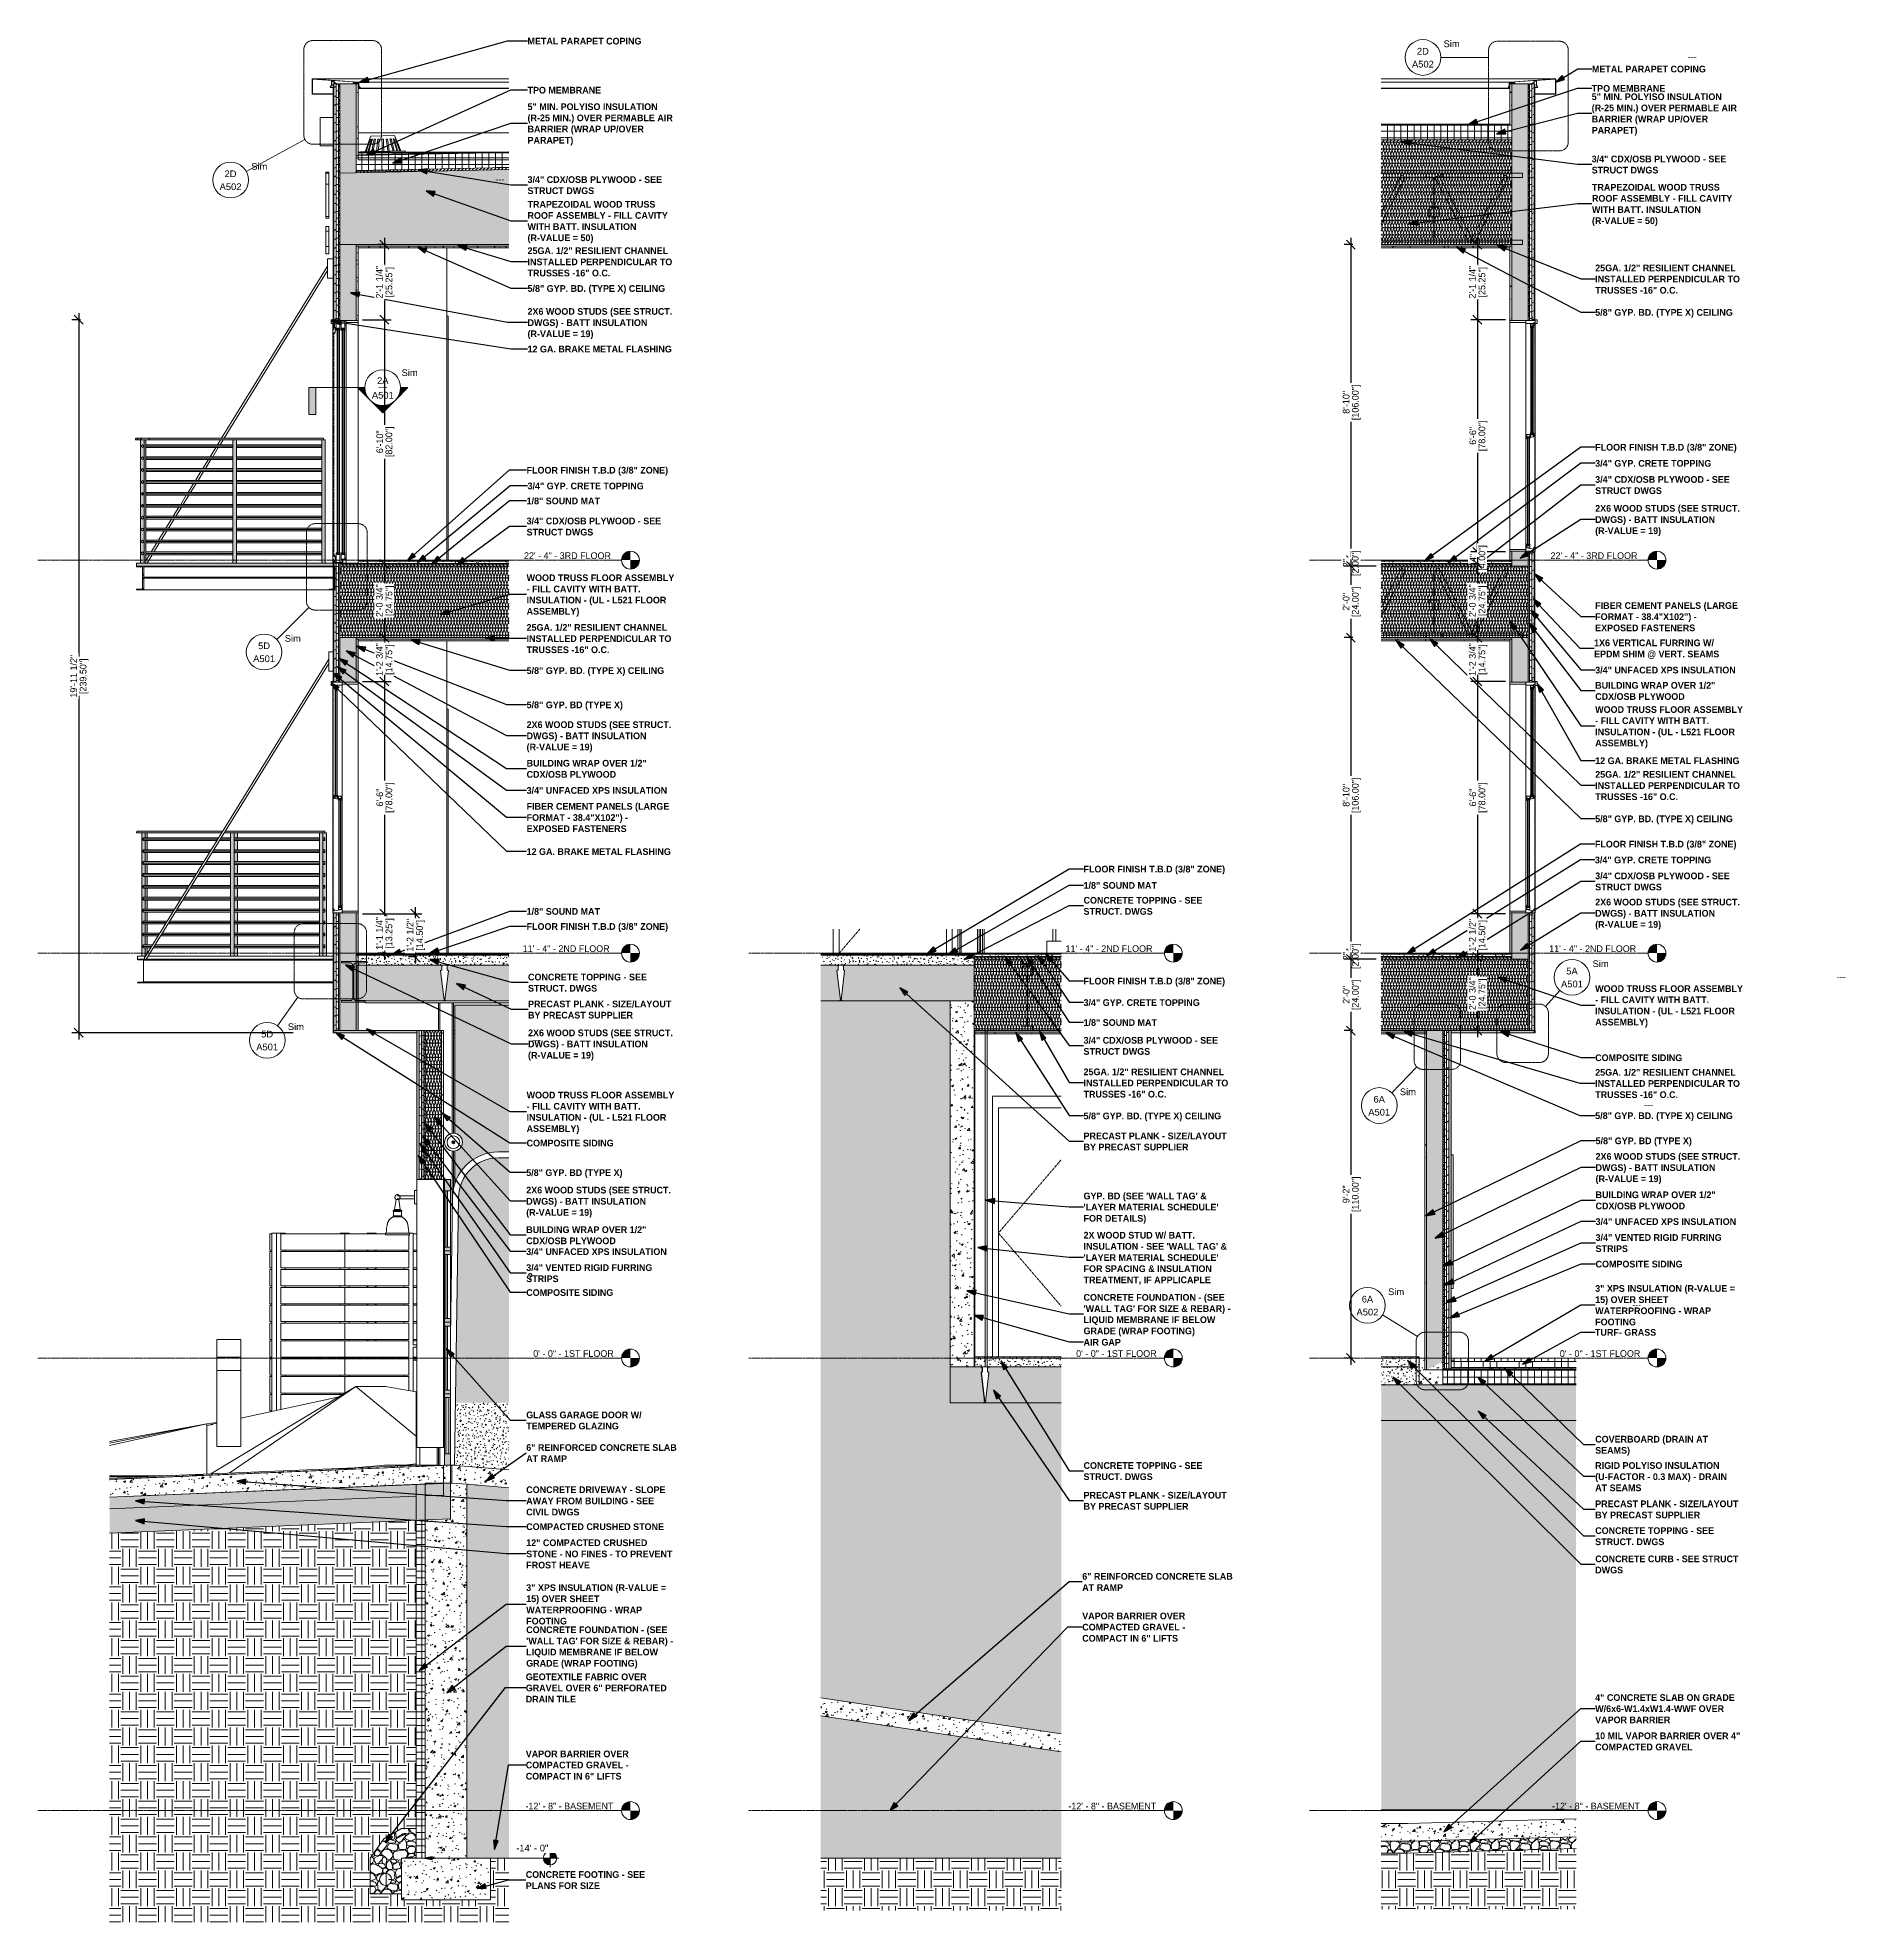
# Model space of a CAD drawing. Header units: inches. Extents: x -3960 to -3352, y -190 to 443.
import ezdxf

# ---------------------------------------------------------------- set-up
doc = ezdxf.new("R2010")
doc.units = ezdxf.units.IN
doc.header["$MEASUREMENT"] = 0
for name, pattern in [('Dash', [0.25, 0.125, -0.125]), ('Dash 1_16_', [0.125, 0.0625, -0.0625]), ('Dash Dot 3_16_', [0.3125, 0.1875, -0.0625, 0, -0.0625]), ('Grid Line 1_2_', [0.875, 0.5, -0.125, 0.125, -0.125]), ('Hidden 1_8_', [0.1875, 0.125, -0.0625]), ('Hidden 1_8__2_', [0.1875, 0.125, -0.0625])]:
    doc.linetypes.add(name, pattern=pattern)
for name, color, linetype, lineweight in [('0-1', 7, 'Continuous', 5), ('0-2', 253, 'Continuous', 9), ('0-3', 55, 'Continuous', 9), ('0-4', 90, 'Continuous', 5), ('0-5', 254, 'Continuous', 9), ('0-6', 7, 'Continuous', 9), ('A-ANNO-DIMS-1', 211, 'Continuous', 30), ('A-ANNO-SYMB', 150, 'Continuous', 9), ('A-ANNO-SYMB-1', 150, 'Dash Dot 3_16_', 9), ('A-CLNG', 13, 'Continuous', 18), ('A-CLNG-1', 13, 'Continuous', 9), ('A-CLNG-2', 55, 'Continuous', 9), ('A-CLNG-3', 251, 'Continuous', 5), ('A-CLNG-PATT-1', 45, 'Continuous', 9), ('A-DETL-GENF-1', 55, 'Continuous', 9), ('A-DETL-GENF-HDLN-1', 55, 'Dash', 9), ('A-DOOR-1', 55, 'Continuous', 9), ('A-DOOR-2', 31, 'Continuous', 9), ('A-DOOR-3', 10, 'Continuous', 9), ('A-DOOR-4', 59, 'Continuous', 9), ('A-DOOR-5', 7, 'Continuous', 9), ('A-DOOR-6', 7, 'Dash 1_16_', 9), ('A-DOOR-FRAM', 31, 'Continuous', 9), ('A-DOOR-FRAM-1', 253, 'Continuous', 9), ('A-DOOR-FRAM-2', 55, 'Continuous', 9), ('A-DOOR-FRAM-3', 7, 'Continuous', 9), ('A-FLOR-1', 7, 'Continuous', 9), ('A-FLOR-2', 8, 'Continuous', 5), ('A-FLOR-3', 251, 'Continuous', 5), ('A-FLOR-4', 13, 'Continuous', 18), ('A-FLOR-5', 55, 'Continuous', 9), ('A-FLOR-6', 192, 'Continuous', 9), ('A-FLOR-7', 252, 'Continuous', 18), ('A-FLOR-8', 9, 'Continuous', 5), ('A-FLOR-HRAL', 11, 'Continuous', 9), ('A-FLOR-HRAL-1', 55, 'Continuous', 9), ('A-FLOR-HRAL-2', 254, 'Continuous', 9), ('A-FLOR-LEVL', 51, 'Continuous', 9), ('A-FLOR-LEVL-1', 51, 'Grid Line 1_2_', 9), ('A-FLOR-MCUT-1', 250, 'Continuous', 18), ('A-FLOR-MCUT-2', 51, 'Continuous', 9), ('A-FLOR-PATT-1', 45, 'Continuous', 9), ('A-GENM-1', 55, 'Continuous', 9), ('A-GLAZ-1', 55, 'Continuous', 9), ('A-GLAZ-2', 151, 'Continuous', 9), ('A-GLAZ-3', 7, 'Continuous', 9), ('A-GLAZ-CURT-1', 55, 'Continuous', 9), ('A-GLAZ-CWMG-1', 55, 'Continuous', 9), ('A-ROOF-1', 252, 'Continuous', 18), ('A-ROOF-2', 251, 'Continuous', 5), ('A-ROOF-3', 55, 'Continuous', 9), ('A-ROOF-4', 132, 'Continuous', 9), ('A-ROOF-PATT-1', 45, 'Continuous', 9), ('A-WALL-1', 55, 'Continuous', 9), ('A-WALL-2', 250, 'Continuous', 18), ('A-WALL-3', 251, 'Continuous', 5), ('A-WALL-4', 13, 'Continuous', 18), ('A-WALL-5', 10, 'Continuous', 9), ('A-WALL-6', 113, 'Continuous', 9), ('A-WALL-7', 7, 'Continuous', 9), ('A-WALL-PATT-1', 55, 'Continuous', 9), ('A-WALL-PATT-2', 45, 'Continuous', 9), ('C-TOPO', 7, 'Continuous', 9), ('C-TOPO-1', 55, 'Continuous', 9), ('C-TOPO-2', 45, 'Continuous', 9), ('E-LITE-EQPM-1', 55, 'Continuous', 9), ('G-ANNO-DIMS', 111, 'Continuous', 9), ('G-ANNO-SYMB', 111, 'Continuous', 9), ('G-ANNO-TEXT', 231, 'Continuous', 30), ('G-ANNO-TEXT-1', 231, 'Continuous', 9), ('I-WALL-1', 254, 'Continuous', 9), ('I-WALL-2', 7, 'Continuous', 9), ('I-WALL-3', 55, 'Continuous', 9), ('M-EQPM-1', 55, 'Continuous', 9), ('Q-CASE-1', 253, 'Continuous', 9), ('Q-CASE-2', 254, 'Continuous', 9), ('S-BEAM', 12, 'Continuous', 9), ('S-BEAM-1', 10, 'Continuous', 9), ('S-BEAM-2', 7, 'Continuous', 9), ('S-BEAM-3', 45, 'Continuous', 9), ('S-BEAM-4', 55, 'Continuous', 9), ('S-BEAM-5', 55, 'Hidden 1_8__2_', 9), ('S-COLS-1', 55, 'Continuous', 9), ('S-COLS-2', 7, 'Hidden 1_8_', 9), ('S-FNDN-1', 7, 'Continuous', 9), ('S-FNDN-2', 45, 'Continuous', 9), ('S-FNDN-3', 55, 'Continuous', 9), ('S-FNDN-4', 32, 'Continuous', 9)]:
    doc.layers.add(name, color=color, linetype=linetype, lineweight=lineweight)
doc.styles.add('Arial', font='arial.ttf', dxfattribs={"height": 2.25})
doc.styles.add('Century Gothic', font='ufonts.com_century-gothic.ttf', dxfattribs={"height": 2.25})
doc.styles.add('Century Gothic_B', font='GOTHICB.TTF', dxfattribs={"height": 2.25})
doc.dimstyles.new('OD__1_16__Tol__', dxfattribs={"dimscale": 12, "dimtxt": 2.349379, "dimasz": 0.25, "dimexe": 0.1875, "dimexo": 0.125, "dimgap": 0.03125, "dimtad": 1, "dimdec": 4, "dimrnd": 0.0625, "dimzin": 3, "dimdsep": 46, "dimlunit": 4, "dimtxsty": 'Century Gothic', "dimblk1": 'OBLIQUE', "dimblk2": 'OBLIQUE', "dimsah": 1, "dimcen": 0.09, "dimdle": 0.1875, "dimazin": 0, "dimtfac": 1, "dimtdec": 4, "dimtix": 1, "dimtmove": 0, "dimatfit": 3, "dimfxl": 1, "dimtvp": 1, "dimtfill": 1, "dimfrac": 2, "dimtolj": 1, "dimtzin": 0, "dimlwd": 30, "dimlwe": 30, "dimarcsym": 2})
pattern_1 = [(0, (-3769.654, 146.633), (6, 6), [6, -6]), (0, (-3769.654, 148.883), (6, 6), [6, -6]), (0, (-3769.654, 151.133), (6, 6), [6, -6]), (90, (-3768.904, 151.883), (-6, 6), [6, -6]), (90, (-3766.654, 151.883), (-6, 6), [6, -6]), (90, (-3764.404, 151.883), (-6, 6), [6, -6])]
pattern_2 = [(50, (-3769.654, 146.633), (6.886, -0.6021), [0.72, -7.92]), (355, (-3769.654, 146.633), (-1.33176, 7.22055), [0.576, -6.336]), (100.451, (-3769.08, 146.583), (5.55363, 6.61819), [0.612, -6.731]), (46.184, (-3769.654, 148.553), (10.24564, -1.58893), [1.08, -11.88]), (96.636, (-3768.8, 148.421), (8.97244, 9.35152), [0.918, -10.096]), (351.184, (-3769.654, 148.553), (8.9732, 9.35123), [0.864, -9.504]), (21, (-3768.694, 148.073), (5.73073, -3.865), [0.72, -7.92]), (326, (-3768.694, 148.073), (2.33581, 6.96088), [0.576, -6.336]), (71.451, (-3768.217, 147.751), (8.06588, 3.09595), [0.612, -6.731]), (37.5, (-3769.654, 146.633), (0.116866, 3.195478), [0.317, -5.942, 0.317, -6.115, -6.36]), (37.5, (-3769.654, 146.633), (0.116866, 3.195478), [-12.691, 0.317, -6.043]), (7.5, (-3769.654, 146.633), (2.52543, 3.786025), [0.317, -3.35, 0.317, -5.798, -2.424]), (7.5, (-3769.654, 146.633), (2.52543, 3.786025), [-9.782, 0.317, -2.107]), (327.5, (-3771.795, 146.633), (5.124369, -0.216176), [0.317, -2.083, 0.317, -7.171, -9.936]), (327.5, (-3771.795, 146.633), (5.124369, -0.216176), [-9.888, 0.317, -9.619]), (317.5, (-3772.755, 146.633), (5.598326, 0.96141), [0.317, -2.803, 0.317, -4.656, -7.056]), (317.5, (-3772.755, 146.633), (5.598326, 0.96141), [-8.093, 0.317, -6.739])]
pattern_3 = [(0, (-3769.654, 146.633), (3.84, 0.96), [0.317, -2.563, 0.317, -2.563, -15.36]), (0, (-3769.654, 146.633), (3.84, 0.96), [-5.76, 0.317, -5.443, 0.317, -2.563, -6.72]), (0, (-3769.654, 146.633), (3.84, 0.96), [-14.4, 0.317, -1.603, 0.317, -4.483]), (120, (-3768.214, 147.113), (-2.7513844, 2.8455376), [0.317, -2.563, 0.317, -2.563, -15.36]), (120, (-3768.214, 147.113), (-2.7513844, 2.8455376), [-5.76, 0.317, -5.443, 0.317, -2.563, -6.72]), (120, (-3768.214, 147.113), (-2.7513844, 2.8455376), [-14.4, 0.317, -1.603, 0.317, -4.483]), (240, (-3767.734, 149.033), (-1.0886156, -3.8055376), [0.317, -2.563, 0.317, -2.563, -15.36]), (240, (-3767.734, 149.033), (-1.0886156, -3.8055376), [-5.76, 0.317, -5.443, 0.317, -2.563, -6.72]), (240, (-3767.734, 149.033), (-1.0886156, -3.8055376), [-14.4, 0.317, -1.603, 0.317, -4.483])]
pattern_4 = [(212.005, (-3770.46, 148.649), (-40.310627, -26.8730086), [1.268, -125.493]), (213.69, (-3769.654, 149.186), (-13.43624, -13.436764), [0.969, -47.478]), (198.435, (-3769.251, 149.321), (-26.873024, -13.43654), [0.425, -42.065]), (180, (-3768.714, 149.321), (-2e-15, -13.437), [0.537, -12.899]), (161.565, (-3768.311, 149.186), (-13.43652, 1e-05), [0.425, -42.065]), (333.435, (-3768.176, 158.861), (13.43653, 1e-05), [0.601, -29.444]), (296.565, (-3768.311, 159.129), (13.43652, -13.43654), [0.3, -29.745]), (270, (-3768.311, 159.801), (13.437, 8e-16), [0.672, -12.765]), (186.34, (-3768.176, 151.067), (-107.492657, -13.436396), [1.217, -120.457]), (296.565, (-3765.22, 159.398), (13.43652, -13.43654), [0.3, -29.745]), (303.69, (-3765.489, 159.801), (13.436764, -13.43624), [0.484, -47.962]), (229.399, (-3763.339, 153.889), (-67.18284, -80.6196216), [1.239, -122.641]), (243.435, (-3762.936, 154.695), (1e-05, -13.43653), [0.901, -29.144]), (213.69, (-3758.233, 153.217), (-13.43624, -13.436764), [0.484, -47.962]), (33.69, (-3762.264, 149.455), (13.43624, 13.436764), [0.484, -47.962]), (0, (-3762.533, 149.455), (0, 13.437), [0.269, -13.168]), (333.435, (-3762.802, 149.589), (13.43653, 1e-05), [0.3, -29.745]), (284.036, (-3762.936, 150.127), (13.436545, -40.30972), [0.554, -54.847]), (270, (-3762.936, 150.395), (13.437, 8e-16), [0.269, -13.168]), (243.435, (-3762.936, 150.664), (1e-05, -13.43653), [0.3, -29.745]), (135, (-3762.936, 150.799), (-13.43644, 9e-16), [0.19, -18.812]), (90, (-3762.936, 150.664), (-13.437, 8e-16), [0.134, -13.302]), (18.435, (-3758.099, 156.845), (26.873024, 13.43654), [0.85, -41.641]), (6.34, (-3757.293, 157.114), (107.492657, 13.436396), [1.217, -120.457]), (180, (-3757.83, 153.889), (-2e-15, -13.437), [0.806, -12.63]), (197.354, (-3755.68, 154.561), (-40.3099621, -13.4370921), [2.252, -222.987]), (198.435, (-3755.277, 154.695), (-26.873024, -13.43654), [0.425, -42.065]), (213.69, (-3754.874, 154.964), (-13.43624, -13.436764), [0.484, -47.962]), (251.565, (-3754.74, 155.367), (-1e-05, -13.43652), [0.425, -42.065]), (243.435, (-3754.605, 155.636), (1e-05, -13.43653), [0.3, -29.745]), (270, (-3754.605, 155.904), (13.437, 8e-16), [0.269, -13.168]), (293.199, (-3755.008, 156.845), (13.4363854, -26.872947), [1.023, -101.307]), (315, (-3755.411, 157.248), (13.43644, 0), [0.57, -18.432]), (0, (-3756.083, 157.248), (0, 13.437), [0.672, -12.765]), (341.565, (-3759.039, 154.023), (13.43652, -1e-05), [0.425, -42.065]), (303.69, (-3759.308, 154.426), (13.436764, -13.43624), [0.484, -47.962]), (279.462, (-3759.442, 155.233), (13.43628, -67.183201), [0.817, -80.915]), (270, (-3759.442, 156.039), (13.437, 8e-16), [0.806, -12.63]), (239.036, (-3759.039, 156.711), (-13.4372, -26.873257), [0.783, -77.565]), (188.13, (-3758.099, 156.845), (-80.620097, -13.436299), [0.95, -94.061]), (116.565, (-3768.042, 156.442), (-13.43652, 13.43654), [0.3, -29.745]), (135, (-3767.773, 156.173), (-13.43644, 9e-16), [0.38, -18.622]), (168.69, (-3767.101, 156.039), (-13.436897, 0.000212), [0.685, -67.829]), (191.31, (-3766.429, 156.173), (-53.746592, -13.436568), [0.685, -67.829]), (194.036, (-3765.892, 156.308), (-40.30972, -13.436545), [0.554, -54.847]), (236.31, (-3765.623, 156.711), (-13.436194, -26.8733), [0.484, -47.962]), (236.31, (-3765.355, 157.114), (-13.436194, -26.8733), [0.484, -47.962]), (270, (-3765.355, 157.517), (13.437, 8e-16), [0.403, -13.034]), (291.801, (-3765.623, 158.189), (13.436166, -26.872997), [0.724, -71.635]), (116.565, (-3765.489, 155.367), (-13.43652, 13.43654), [0.601, -29.444]), (168.69, (-3764.817, 155.233), (-13.436897, 0.000212), [0.685, -67.829]), (194.036, (-3764.28, 155.367), (-40.30972, -13.436545), [0.554, -54.847]), (225, (-3763.877, 155.77), (9e-16, -13.43644), [0.57, -18.432]), (251.565, (-3763.742, 156.173), (-1e-05, -13.43652), [0.425, -42.065]), (296.565, (-3764.011, 156.711), (13.43652, -13.43654), [0.601, -29.444]), (315, (-3764.28, 156.979), (13.43644, 0), [0.38, -18.622]), (326.31, (-3764.683, 157.248), (26.8733, -13.436194), [0.484, -47.962]), (0, (-3764.951, 157.248), (0, 13.437), [0.269, -13.168]), (33.69, (-3765.355, 156.979), (13.43624, 13.436764), [0.484, -47.962]), (71.565, (-3765.489, 156.576), (1e-05, 13.43652), [0.425, -42.065]), (63.435, (-3765.623, 156.308), (-1e-05, 13.43653), [0.3, -29.745]), (71.565, (-3765.758, 155.904), (1e-05, 13.43652), [0.425, -42.065]), (104.036, (-3765.758, 155.367), (-13.436545, 40.30972), [0.554, -54.847]), (45, (-3766.026, 155.098), (0, 13.43644), [0.38, -18.622]), (18.435, (-3766.429, 154.964), (26.873024, 13.43654), [0.425, -42.065]), (0, (-3767.101, 154.964), (0, 13.437), [0.672, -12.765]), (14.036, (-3767.639, 154.83), (40.30972, 13.436545), [0.554, -54.847]), (341.565, (-3768.042, 154.964), (13.43652, -1e-05), [0.425, -42.065]), (270, (-3768.042, 155.367), (13.437, 8e-16), [0.403, -13.034]), (225, (-3767.639, 155.77), (9e-16, -13.43644), [0.57, -18.432]), (198.435, (-3766.833, 156.039), (-26.873024, -13.43654), [0.85, -41.641]), (180, (-3766.161, 156.039), (-2e-15, -13.437), [0.672, -12.765]), (153.435, (-3765.892, 155.904), (-13.43653, -1e-05), [0.3, -29.745]), (206.565, (-3760.786, 153.755), (-13.43654, -13.43652), [0.3, -29.745]), (146.31, (-3760.383, 153.486), (-26.8733, 13.436194), [0.484, -47.962]), (119.745, (-3759.846, 152.545), (-40.31056, 67.1832064), [1.083, -107.246]), (95.711, (-3759.711, 151.202), (-13.4375424, 120.930058), [1.35, -133.686]), (90, (-3759.711, 151.067), (-13.437, 8e-16), [0.134, -13.302]), (63.435, (-3759.846, 150.799), (-1e-05, 13.43653), [0.3, -29.745]), (26.565, (-3760.114, 150.664), (13.43654, 13.43652), [0.3, -29.745]), (0, (-3760.517, 150.664), (0, 13.437), [0.403, -13.034]), (0, (-3760.652, 150.664), (0, 13.437), [0.134, -13.302]), (0, (-3760.92, 150.664), (0, 13.437), [0.269, -13.168]), (326.31, (-3761.324, 150.933), (26.8733, -13.436194), [0.484, -47.962]), (333.435, (-3761.592, 151.067), (13.43653, 1e-05), [0.3, -29.745]), (284.036, (-3761.727, 151.605), (13.436545, -40.30972), [0.554, -54.847]), (270, (-3761.727, 151.873), (13.437, 8e-16), [0.269, -13.168]), (270, (-3761.727, 152.277), (13.437, 8e-16), [0.403, -13.034]), (258.69, (-3761.592, 152.948), (-0.000212, -13.436897), [0.685, -67.829]), (231.34, (-3761.055, 153.62), (-40.31019, -53.745816), [0.86, -85.176]), (270, (-3758.233, 153.352), (13.437, 8e-16), [0.134, -13.302]), (270, (-3758.233, 153.486), (13.437, 8e-16), [0.134, -13.302]), (326.31, (-3758.636, 153.755), (26.8733, -13.436194), [0.484, -47.962]), (333.435, (-3759.442, 154.158), (13.43653, 1e-05), [0.901, -29.144]), (0, (-3760.114, 154.158), (0, 13.437), [0.672, -12.765]), (63.435, (-3760.249, 153.889), (-1e-05, 13.43653), [0.3, -29.745]), (90, (-3760.249, 153.352), (-13.437, 8e-16), [0.537, -12.899]), (135, (-3759.846, 152.948), (-13.43644, 9e-16), [0.57, -18.432]), (161.565, (-3759.442, 152.814), (-13.43652, 1e-05), [0.425, -42.065]), (180, (-3759.039, 152.814), (-2e-15, -13.437), [0.403, -13.034]), (198.435, (-3758.636, 152.948), (-26.873024, -13.43654), [0.425, -42.065]), (351.87, (-3763.877, 160.204), (13.437009, -0.000259), [1.9, -93.111]), (14.036, (-3764.414, 160.07), (40.30972, 13.436545), [0.554, -54.847]), (53.13, (-3764.817, 159.532), (26.873672, 40.309752), [0.672, -66.511]), (95.194, (-3764.683, 158.054), (-13.4351326, 134.3664647), [1.484, -146.928]), (101.31, (-3764.548, 157.382), (-13.436568, 53.746592), [0.685, -67.829]), (143.13, (-3764.011, 156.979), (-40.309752, 26.873672), [0.672, -66.511]), (161.565, (-3763.608, 156.845), (-13.43652, 1e-05), [0.425, -42.065]), (198.435, (-3763.205, 156.979), (-26.873024, -13.43654), [0.425, -42.065]), (225, (-3762.533, 157.651), (9e-16, -13.43644), [0.95, -18.052]), (228.814, (-3761.592, 158.726), (-80.619807, -94.0561774), [1.428, -141.405]), (251.565, (-3761.458, 159.129), (-1e-05, -13.43652), [0.425, -42.065]), (270, (-3761.458, 159.264), (13.437, 8e-16), [0.134, -13.302]), (288.435, (-3761.592, 159.667), (13.43654, -26.873024), [0.425, -42.065]), (326.31, (-3761.995, 159.935), (26.8733, -13.436194), [0.484, -47.962]), (90, (-3768.176, 156.711), (-13.437, 8e-16), [0.941, -12.496]), (338.199, (-3766.295, 158.457), (40.309912, -13.436441), [0.724, -71.635]), (0, (-3767.101, 158.457), (0, 13.437), [0.806, -12.63]), (30.964, (-3767.773, 158.054), (40.310285, 26.873314), [0.783, -77.565]), (45, (-3768.176, 157.651), (0, 13.43644), [0.57, -18.432]), (90, (-3770.326, 152.411), (-13.437, 8e-16), [0.941, -12.496]), (116.565, (-3769.923, 151.605), (-13.43652, 13.43654), [0.901, -29.144]), (153.435, (-3769.117, 151.202), (-13.43653, -1e-05), [0.901, -29.144]), (180, (-3768.445, 151.202), (-2e-15, -13.437), [0.672, -12.765]), (218.66, (-3767.773, 151.739), (-13.436833, -13.436298), [0.86, -85.176]), (231.34, (-3767.236, 152.411), (-40.31019, -53.745816), [0.86, -85.176]), (213.69, (-3766.429, 152.948), (-13.43624, -13.436764), [0.969, -47.478]), (239.036, (-3766.026, 153.62), (-13.4372, -26.873257), [0.783, -77.565]), (270, (-3766.026, 153.889), (13.437, 8e-16), [0.269, -13.168]), (270, (-3766.026, 154.292), (13.437, 8e-16), [0.403, -13.034]), (315, (-3766.429, 154.695), (13.43644, 0), [0.57, -18.432]), (350.538, (-3767.236, 154.83), (13.436822, 7.6e-05), [0.817, -80.915]), (14.036, (-3768.311, 154.561), (40.30972, 13.436545), [1.108, -54.293]), (18.435, (-3769.52, 154.158), (26.873024, 13.43654), [1.275, -41.216]), (45, (-3769.923, 153.755), (0, 13.43644), [0.57, -18.432]), (45, (-3770.326, 153.352), (0, 13.43644), [0.57, -18.432]), (108.435, (-3767.37, 150.395), (-13.43654, 26.873024), [0.85, -41.641]), (126.87, (-3766.967, 149.858), (-13.436224, 13.436576), [0.672, -66.511]), (146.31, (-3766.564, 149.589), (-26.8733, 13.436194), [0.484, -47.962]), (161.565, (-3766.161, 149.455), (-13.43652, 1e-05), [0.425, -42.065]), (135, (-3765.758, 149.052), (-13.43644, 9e-16), [0.57, -18.432]), (161.565, (-3765.355, 148.917), (-13.43652, 1e-05), [0.425, -42.065]), (180, (-3764.951, 148.917), (-2e-15, -13.437), [0.403, -13.034]), (206.565, (-3764.683, 149.052), (-13.43654, -13.43652), [0.3, -29.745]), (206.565, (-3764.145, 149.321), (-13.43654, -13.43652), [0.601, -29.444]), (189.462, (-3763.339, 149.455), (-67.183201, -13.43628), [0.817, -80.915]), (243.435, (-3763.07, 149.992), (1e-05, -13.43653), [0.601, -29.444]), (270, (-3763.07, 150.127), (13.437, 8e-16), [0.134, -13.302]), (270, (-3763.07, 150.395), (13.437, 8e-16), [0.269, -13.168]), (326.31, (-3763.473, 151.202), (26.8733, -13.436194), [0.484, -47.962]), (327.995, (-3764.548, 151.873), (67.182935, -40.309468), [1.268, -125.493]), (329.036, (-3765.22, 152.277), (26.873257, -13.4372), [0.783, -77.565]), (341.565, (-3766.026, 152.545), (13.43652, -1e-05), [0.85, -41.641]), (0, (-3766.564, 152.545), (0, 13.437), [0.537, -12.899]), (33.69, (-3766.967, 152.277), (13.43624, 13.436764), [0.484, -47.962]), (53.13, (-3767.37, 151.739), (26.873672, 40.309752), [0.672, -66.511]), (63.435, (-3767.639, 151.202), (-1e-05, 13.43653), [0.601, -29.444]), (225, (-3761.458, 150.127), (9e-16, -13.43644), [0.57, -18.432]), (236.31, (-3761.189, 150.53), (-13.436194, -26.8733), [0.484, -47.962]), (270, (-3761.189, 150.664), (13.437, 8e-16), [0.134, -13.302]), (315, (-3761.458, 150.933), (13.43644, 0), [0.38, -18.622]), (333.435, (-3761.995, 151.202), (13.43653, 1e-05), [0.601, -29.444]), (18.435, (-3762.802, 150.933), (26.873024, 13.43654), [0.85, -41.641]), (75.964, (-3762.936, 150.395), (-0.0003, 13.43623), [0.554, -54.847]), (71.565, (-3768.982, 147.842), (1e-05, 13.43652), [0.425, -42.065]), (135, (-3768.714, 147.574), (-13.43644, 9e-16), [0.38, -18.622]), (146.31, (-3768.311, 147.305), (-26.8733, 13.436194), [0.484, -47.962]), (153.435, (-3767.773, 147.036), (-13.43653, -1e-05), [0.601, -29.444]), (180, (-3767.639, 147.036), (-2e-15, -13.437), [0.134, -13.302]), (161.565, (-3767.236, 146.902), (-13.43652, 1e-05), [0.425, -42.065]), (180, (-3766.698, 146.902), (-2e-15, -13.437), [0.537, -12.899]), (198.435, (-3766.295, 147.036), (-26.873024, -13.43654), [0.425, -42.065]), (210.964, (-3765.623, 147.439), (-40.310285, -26.873314), [0.783, -77.565]), (206.565, (-3765.355, 147.574), (-13.43654, -13.43652), [0.3, -29.745]), (251.565, (-3765.22, 147.977), (-1e-05, -13.43652), [0.425, -42.065]), (303.69, (-3765.489, 148.38), (13.436764, -13.43624), [0.484, -47.962]), (306.87, (-3765.892, 148.917), (13.436224, -13.436576), [0.672, -66.511]), (323.13, (-3766.429, 149.321), (40.309752, -26.873672), [0.672, -66.511]), (345.964, (-3766.967, 149.455), (13.43623, 0.0003), [0.554, -54.847]), (18.435, (-3767.37, 149.321), (26.873024, 13.43654), [0.425, -42.065]), (30.964, (-3768.042, 148.917), (40.310285, 26.873314), [0.783, -77.565]), (39.806, (-3768.848, 148.246), (13.436602, 13.436291), [1.049, -103.894]), (135, (-3764.817, 147.036), (-13.43644, 9e-16), [0.19, -18.812]), (153.435, (-3764.548, 146.902), (-13.43653, -1e-05), [0.3, -29.745]), (191.31, (-3763.877, 147.036), (-53.746592, -13.436568), [0.685, -67.829]), (165.964, (-3763.339, 146.902), (-13.43623, -0.0003), [0.554, -54.847]), (175.236, (-3761.727, 146.768), (-13.4364265, -8.2e-05), [1.618, -160.181]), (206.565, (-3761.458, 146.902), (-13.43654, -13.43652), [0.3, -29.745]), (225, (-3761.189, 147.171), (9e-16, -13.43644), [0.38, -18.622]), (270, (-3761.189, 147.842), (13.437, 8e-16), [0.672, -12.765]), (270, (-3761.189, 148.246), (13.437, 8e-16), [0.403, -13.034]), (308.66, (-3761.727, 148.917), (13.436298, -13.436833), [0.86, -85.176]), (338.199, (-3762.398, 149.186), (40.309912, -13.436441), [0.724, -71.635]), (348.69, (-3763.07, 149.321), (13.436897, -0.000212), [0.685, -67.829]), (18.435, (-3764.28, 148.917), (26.873024, 13.43654), [1.275, -41.216]), (36.87, (-3764.817, 148.514), (13.436576, 13.436224), [0.672, -66.511]), (68.199, (-3765.086, 147.842), (13.436441, 40.309912), [0.724, -71.635]), (101.31, (-3764.951, 147.171), (-13.436568, 53.746592), [0.685, -67.829]), (348.69, (-3766.161, 159.935), (13.436897, -0.000212), [0.685, -67.829]), (354.806, (-3767.639, 160.07), (13.4361385, -0.000352), [1.484, -146.928]), (0, (-3768.042, 160.07), (0, 13.437), [0.403, -13.034]), (45, (-3768.311, 159.801), (0, 13.43644), [0.38, -18.622]), (180, (-3767.236, 158.592), (-2e-15, -13.437), [0.403, -13.034]), (188.13, (-3766.295, 158.726), (-80.620097, -13.436299), [0.95, -94.061]), (172.875, (-3765.22, 158.592), (-13.436807, -0.000376), [1.083, -107.246]), (225, (-3765.086, 158.726), (9e-16, -13.43644), [0.19, -18.812]), (270, (-3765.086, 159.129), (13.437, 8e-16), [0.403, -13.034]), (161.565, (-3760.786, 159.532), (-13.43652, 1e-05), [0.425, -42.065]), (180, (-3760.249, 159.532), (-2e-15, -13.437), [0.537, -12.899]), (198.435, (-3759.846, 159.667), (-26.873024, -13.43654), [0.425, -42.065]), (170.538, (-3759.039, 159.532), (-13.436822, -7.6e-05), [0.817, -80.915]), (213.69, (-3758.636, 159.801), (-13.43624, -13.436764), [0.484, -47.962]), (270, (-3758.636, 159.935), (13.437, 8e-16), [0.134, -13.302]), (296.565, (-3758.771, 160.204), (13.43652, -13.43654), [0.3, -29.745]), (341.565, (-3759.577, 160.473), (13.43652, -1e-05), [0.85, -41.641]), (341.565, (-3760.383, 160.742), (13.43652, -1e-05), [0.85, -41.641]), (14.036, (-3760.92, 160.607), (40.30972, 13.436545), [0.554, -54.847]), (45, (-3761.324, 160.204), (0, 13.43644), [0.57, -18.432]), (104.036, (-3761.189, 159.667), (-13.436545, 40.30972), [0.554, -54.847]), (0, (-3771.67, 147.977), (0, 13.437), [0.134, -13.302]), (315, (-3771.939, 148.246), (13.43644, 0), [0.38, -18.622]), (274.764, (-3772.073, 149.858), (13.437683, -147.8026), [1.618, -160.181]), (255.964, (-3771.939, 150.395), (0.0003, -13.43623), [0.554, -54.847]), (225, (-3771.67, 150.664), (9e-16, -13.43644), [0.38, -18.622]), (198.435, (-3770.46, 151.067), (-26.873024, -13.43654), [1.275, -41.216]), (180, (-3770.326, 151.067), (-2e-15, -13.437), [0.134, -13.302]), (171.87, (-3769.386, 150.933), (-13.437009, 0.000259), [0.95, -94.061]), (146.31, (-3767.773, 150.799), (-26.8733, 13.436194), [0.484, -47.962]), (108.435, (-3767.504, 149.992), (-13.43654, 26.873024), [0.85, -41.641]), (90, (-3767.504, 149.858), (-13.437, 8e-16), [0.134, -13.302]), (71.565, (-3767.639, 149.455), (1e-05, 13.43652), [0.425, -42.065]), (26.565, (-3767.908, 149.321), (13.43654, 13.43652), [0.3, -29.745]), (18.435, (-3768.311, 149.186), (26.873024, 13.43654), [0.425, -42.065]), (126.87, (-3761.055, 148.246), (-13.436224, 13.436576), [0.672, -66.511]), (123.69, (-3760.786, 147.842), (-13.436764, 13.43624), [0.484, -47.962]), (149.036, (-3760.114, 147.439), (-26.873257, 13.4372), [0.783, -77.565]), (168.69, (-3759.442, 147.305), (-13.436897, 0.000212), [0.685, -67.829]), (213.69, (-3759.039, 147.574), (-13.43624, -13.436764), [0.484, -47.962]), (251.565, (-3758.905, 147.977), (-1e-05, -13.43652), [0.425, -42.065]), (270, (-3758.905, 148.111), (13.437, 8e-16), [0.134, -13.302]), (279.462, (-3759.039, 148.917), (13.43628, -67.183201), [0.817, -80.915]), (243.435, (-3758.905, 149.186), (1e-05, -13.43653), [0.3, -29.745]), (270, (-3758.905, 149.321), (13.437, 8e-16), [0.134, -13.302]), (296.565, (-3759.308, 150.127), (13.43652, -13.43654), [0.901, -29.144]), (329.036, (-3759.98, 150.53), (26.873257, -13.4372), [0.783, -77.565]), (8.13, (-3760.92, 150.395), (80.620097, 13.436299), [0.95, -94.061]), (45, (-3761.458, 149.858), (0, 13.43644), [0.76, -18.242]), (45, (-3761.727, 149.589), (0, 13.43644), [0.38, -18.622]), (90, (-3761.727, 149.186), (-13.437, 8e-16), [0.403, -13.034]), (123.69, (-3761.458, 148.783), (-13.436764, 13.43624), [0.484, -47.962]), (101.31, (-3759.442, 151.202), (-13.436568, 53.746592), [0.685, -67.829]), (108.435, (-3759.308, 150.799), (-13.43654, 26.873024), [0.425, -42.065]), (135, (-3759.174, 150.664), (-13.43644, 9e-16), [0.19, -18.812]), (180, (-3758.771, 150.664), (-2e-15, -13.437), [0.403, -13.034]), (213.69, (-3758.368, 150.933), (-13.43624, -13.436764), [0.484, -47.962]), (187.125, (-3757.293, 151.067), (-94.0566594, -13.437028), [1.083, -107.246]), (236.31, (-3757.024, 151.47), (-13.436194, -26.8733), [0.484, -47.962]), (270, (-3757.024, 151.605), (13.437, 8e-16), [0.134, -13.302]), (288.435, (-3757.158, 152.008), (13.43654, -26.873024), [0.425, -42.065]), (285.945, (-3757.427, 152.948), (13.436607, -40.309649), [0.978, -96.842]), (315, (-3757.696, 153.217), (13.43644, 0), [0.38, -18.622]), (18.435, (-3758.099, 153.083), (26.873024, 13.43654), [0.425, -42.065]), (29.745, (-3759.039, 152.545), (67.1832064, 40.31056), [1.083, -107.246]), (18.435, (-3759.442, 152.411), (26.873024, 13.43654), [0.425, -42.065]), (75.964, (-3759.577, 151.873), (-0.0003, 13.43623), [0.554, -54.847]), (180, (-3763.473, 155.367), (-2e-15, -13.437), [0.403, -13.034]), (180, (-3763.205, 155.367), (-2e-15, -13.437), [0.269, -13.168]), (135, (-3762.936, 155.098), (-13.43644, 9e-16), [0.38, -18.622]), (90, (-3762.936, 154.695), (-13.437, 8e-16), [0.403, -13.034]), (26.565, (-3764.951, 152.545), (13.43654, 13.43652), [0.901, -29.144]), (341.565, (-3765.355, 152.68), (13.43652, -1e-05), [0.425, -42.065]), (300.964, (-3765.758, 153.352), (26.873314, -40.310285), [0.783, -77.565]), (71.565, (-3763.205, 153.755), (1e-05, 13.43652), [0.425, -42.065]), (90, (-3763.205, 153.083), (-13.437, 8e-16), [0.672, -12.765]), (123.69, (-3762.936, 152.68), (-13.436764, 13.43624), [0.484, -47.962]), (153.435, (-3762.398, 152.411), (-13.43653, -1e-05), [0.601, -29.444]), (198.435, (-3761.995, 152.545), (-26.873024, -13.43654), [0.425, -42.065]), (243.435, (-3761.861, 152.814), (1e-05, -13.43653), [0.3, -29.745]), (255.964, (-3761.727, 153.352), (0.0003, -13.43623), [0.554, -54.847]), (251.565, (-3761.592, 153.755), (-1e-05, -13.43652), [0.425, -42.065]), (291.801, (-3761.861, 154.426), (13.436166, -26.872997), [0.724, -71.635]), (323.13, (-3762.398, 154.83), (40.309752, -26.873672), [0.672, -66.511]), (18.435, (-3762.802, 154.695), (26.873024, 13.43654), [0.425, -42.065]), (63.435, (-3763.07, 154.158), (-1e-05, 13.43653), [0.601, -29.444]), (135, (-3764.145, 151.739), (-13.43644, 9e-16), [0.57, -18.432]), (149.036, (-3763.473, 151.336), (-26.873257, 13.4372), [0.783, -77.565]), (146.31, (-3763.07, 151.067), (-26.8733, 13.436194), [0.484, -47.962]), (180, (-3762.802, 151.067), (-2e-15, -13.437), [0.269, -13.168]), (210.964, (-3762.13, 151.47), (-40.310285, -26.873314), [0.783, -77.565]), (243.435, (-3761.995, 151.739), (1e-05, -13.43653), [0.3, -29.745]), (303.69, (-3762.264, 152.142), (13.436764, -13.43624), [0.484, -47.962]), (321.34, (-3762.936, 152.68), (53.745816, -40.31019), [0.86, -85.176]), (345.964, (-3763.473, 152.814), (13.43623, 0.0003), [0.554, -54.847]), (11.31, (-3764.145, 152.68), (53.746592, 13.436568), [0.685, -67.829]), (26.565, (-3764.414, 152.545), (13.43654, 13.43652), [0.3, -29.745]), (71.565, (-3764.548, 152.142), (1e-05, 13.43652), [0.425, -42.065]), (15.945, (-3764.817, 155.098), (40.309649, 13.436607), [0.978, -96.842]), (29.745, (-3765.758, 154.561), (67.1832064, 40.31056), [1.083, -107.246]), (63.435, (-3765.892, 154.292), (-1e-05, 13.43653), [0.3, -29.745]), (90, (-3765.892, 153.889), (-13.437, 8e-16), [0.403, -13.034]), (104.036, (-3765.758, 153.352), (-13.436545, 40.30972), [0.554, -54.847]), (120.964, (-3765.355, 152.68), (-26.873314, 40.310285), [0.783, -77.565]), (153.435, (-3757.83, 159.801), (-13.43653, -1e-05), [0.3, -29.745]), (180, (-3757.561, 159.801), (-2e-15, -13.437), [0.269, -13.168]), (209.745, (-3756.621, 160.339), (-67.1832064, -40.31056), [1.083, -107.246]), (225, (-3756.083, 160.876), (9e-16, -13.43644), [0.76, -18.242]), (239.036, (-3755.68, 161.548), (-13.4372, -26.873257), [0.783, -77.565]), (239.036, (-3755.277, 162.22), (-13.4372, -26.873257), [0.783, -77.565]), (270, (-3755.277, 162.354), (13.437, 8e-16), [0.134, -13.302]), (333.435, (-3755.546, 162.488), (13.43653, 1e-05), [0.3, -29.745]), (0, (-3755.949, 162.488), (0, 13.437), [0.403, -13.034]), (45, (-3756.352, 162.085), (0, 13.43644), [0.57, -18.432]), (26.565, (-3757.964, 161.279), (13.43654, 13.43652), [1.803, -28.243]), (30.964, (-3758.636, 160.876), (40.310285, 26.873314), [0.783, -77.565]), (90, (-3758.636, 160.607), (-13.437, 8e-16), [0.269, -13.168]), (128.66, (-3758.099, 159.935), (-13.436298, 13.436833), [0.86, -85.176]), (255.964, (-3759.577, 155.501), (0.0003, -13.43623), [0.554, -54.847]), (281.31, (-3759.711, 156.173), (13.436568, -53.746592), [0.685, -67.829]), (309.806, (-3760.383, 156.979), (13.436291, -13.436602), [1.049, -103.894]), (329.036, (-3761.055, 157.382), (26.873257, -13.4372), [0.783, -77.565]), (345.964, (-3761.592, 157.517), (13.43623, 0.0003), [0.554, -54.847]), (0, (-3762.13, 157.517), (0, 13.437), [0.537, -12.899]), (26.565, (-3762.667, 157.248), (13.43654, 13.43652), [0.601, -29.444]), (45, (-3763.07, 156.845), (0, 13.43644), [0.57, -18.432]), (53.13, (-3763.473, 156.308), (26.873672, 40.309752), [0.672, -66.511]), (90, (-3763.473, 155.904), (-13.437, 8e-16), [0.403, -13.034]), (135, (-3763.07, 155.501), (-13.43644, 9e-16), [0.57, -18.432]), (144.462, (-3762.13, 154.83), (-40.3095313, 26.8733096), [1.156, -114.43]), (135, (-3761.458, 154.158), (-13.43644, 9e-16), [0.95, -18.052]), (153.435, (-3760.92, 153.889), (-13.43653, -1e-05), [0.601, -29.444]), (206.565, (-3760.383, 154.158), (-13.43654, -13.43652), [0.601, -29.444]), (230.194, (-3759.711, 154.964), (-53.747184, -67.182341), [1.049, -103.894]), (66.801, (-3761.458, 158.189), (26.874049, 67.182876), [1.023, -101.307]), (90, (-3761.458, 157.786), (-13.437, 8e-16), [0.403, -13.034]), (153.435, (-3761.189, 157.651), (-13.43653, -1e-05), [0.3, -29.745]), (153.435, (-3760.652, 157.382), (-13.43653, -1e-05), [0.601, -29.444]), (149.036, (-3759.98, 156.979), (-26.873257, 13.4372), [0.783, -77.565]), (180, (-3759.308, 156.979), (-2e-15, -13.437), [0.672, -12.765]), (180, (-3758.502, 156.979), (-2e-15, -13.437), [0.806, -12.63]), (213.69, (-3758.099, 157.248), (-13.43624, -13.436764), [0.484, -47.962]), (243.435, (-3757.83, 157.786), (1e-05, -13.43653), [0.601, -29.444]), (277.125, (-3757.964, 158.861), (13.437028, -94.0566594), [1.083, -107.246]), (315, (-3758.233, 159.129), (13.43644, 0), [0.38, -18.622]), (341.565, (-3758.636, 159.264), (13.43652, -1e-05), [0.425, -42.065]), (352.875, (-3759.711, 159.398), (13.436807, 0.000376), [1.083, -107.246]), (0, (-3760.383, 159.398), (0, 13.437), [0.672, -12.765]), (21.801, (-3761.055, 159.129), (26.872997, 13.436166), [0.724, -71.635]), (90, (-3755.008, 158.457), (-13.437, 8e-16), [0.537, -12.899]), (90, (-3755.008, 157.92), (-13.437, 8e-16), [0.537, -12.899]), (56.31, (-3755.277, 157.517), (13.436194, 26.8733), [0.484, -47.962]), (18.435, (-3755.68, 157.382), (26.873024, 13.43654), [0.425, -42.065]), (0, (-3757.024, 157.382), (0, 13.437), [1.344, -12.093]), (341.565, (-3757.427, 157.517), (13.43652, -1e-05), [0.425, -42.065]), (296.565, (-3757.561, 157.786), (13.43652, -13.43654), [0.3, -29.745]), (278.13, (-3757.696, 158.726), (13.436299, -80.620097), [0.95, -94.061]), (270, (-3757.696, 158.861), (13.437, 8e-16), [0.134, -13.302]), (251.565, (-3757.561, 159.264), (-1e-05, -13.43652), [0.425, -42.065]), (225, (-3757.158, 159.667), (9e-16, -13.43644), [0.57, -18.432]), (218.66, (-3756.486, 160.204), (-13.436833, -13.436298), [0.86, -85.176]), (225, (-3756.083, 160.607), (9e-16, -13.43644), [0.57, -18.432]), (206.565, (-3755.815, 160.742), (-13.43654, -13.43652), [0.3, -29.745]), (180, (-3755.546, 160.742), (-2e-15, -13.437), [0.269, -13.168]), (123.69, (-3755.277, 160.339), (-13.436764, 13.43624), [0.484, -47.962]), (108.435, (-3755.143, 159.935), (-13.43654, 26.873024), [0.425, -42.065]), (98.13, (-3755.008, 158.995), (-13.436299, 80.620097), [0.95, -94.061])]
pattern_5 = [(45, (-3769.654, 146.633), (-2.37588, 2.37588), []), (45, (-3769.654, 150.233), (-2.37588, 2.37588), [])]
pattern_6 = [(0, (-3769.654, 146.633), (7.68, 1.92), [0.317, -5.443, 0.317, -5.443, -30.72]), (0, (-3769.654, 146.633), (7.68, 1.92), [-11.52, 0.317, -11.203, 0.317, -5.443, -13.44]), (0, (-3769.654, 146.633), (7.68, 1.92), [-28.8, 0.317, -3.523, 0.317, -9.283]), (120, (-3766.774, 147.593), (-5.502769, 5.691075), [0.317, -5.443, 0.317, -5.443, -30.72]), (120, (-3766.774, 147.593), (-5.502769, 5.691075), [-11.52, 0.317, -11.203, 0.317, -5.443, -13.44]), (120, (-3766.774, 147.593), (-5.502769, 5.691075), [-28.8, 0.317, -3.523, 0.317, -9.283]), (240, (-3765.814, 151.433), (-2.177231, -7.611075), [0.317, -5.443, 0.317, -5.443, -30.72]), (240, (-3765.814, 151.433), (-2.177231, -7.611075), [-11.52, 0.317, -11.203, 0.317, -5.443, -13.44]), (240, (-3765.814, 151.433), (-2.177231, -7.611075), [-28.8, 0.317, -3.523, 0.317, -9.283])]
pattern_7 = [(135, (-3769.654, 146.633), (-1.06066, -1.06066), [])]
pattern_8 = [(0, (-3769.654, 146.633), (0, 1.2), []), (315, (-3769.654, 146.633), (1.199253, 0), [1.696, -1.696]), (45, (-3769.654, 146.633), (1.199253, 0), [1.696, -1.696])]
pattern_9 = [(161.57, (-3769.534, 146.753), (-0.9603837, -0.00039918), [0, -6.83, 0.758, 0]), (18.43, (-3769.774, 146.753), (-0.9603837, 0.00039918), [0, -6.83, 0.758, 0]), (108.43, (-3769.534, 146.753), (0.47951018, -2.4005264), [2.276, -5.312]), (71.57, (-3769.774, 146.753), (0.47951018, 2.4005264), [2.276, -5.312])]
pattern_10 = [(216.87, (-3767.254, 152.633), (17.9999786, 12.000032), [3, -27]), (206.565, (-3763.654, 150.833), (-6.00027, -5.999812), [6.708, -6.708]), (198.435, (-3763.654, 147.833), (-12.000522, -5.9998), [3.795, -15.179])]
pattern_11 = [(0, (-3769.654, 146.633), (0, 2.25), []), (90, (-3769.654, 146.633), (-2.25, 1e-16), [])]
pattern_12 = [(50, (-3142.496, 146.633), (6.886, -0.6021), [0.72, -7.92]), (355, (-3142.496, 146.633), (-1.33176, 7.22055), [0.576, -6.336]), (100.451, (-3141.922, 146.583), (5.55363, 6.61819), [0.612, -6.731]), (46.184, (-3142.496, 148.553), (10.24564, -1.58893), [1.08, -11.88]), (96.636, (-3141.642, 148.421), (8.97244, 9.35152), [0.918, -10.096]), (351.184, (-3142.496, 148.553), (8.9732, 9.35123), [0.864, -9.504]), (21, (-3141.536, 148.073), (5.73073, -3.865), [0.72, -7.92]), (326, (-3141.536, 148.073), (2.33581, 6.96088), [0.576, -6.336]), (71.451, (-3141.059, 147.751), (8.06588, 3.09595), [0.612, -6.731]), (37.5, (-3142.496, 146.633), (0.116866, 3.195478), [0.317, -5.942, 0.317, -6.115, -6.36]), (37.5, (-3142.496, 146.633), (0.116866, 3.195478), [-12.691, 0.317, -6.043]), (7.5, (-3142.496, 146.633), (2.52543, 3.786025), [0.317, -3.35, 0.317, -5.798, -2.424]), (7.5, (-3142.496, 146.633), (2.52543, 3.786025), [-9.782, 0.317, -2.107]), (327.5, (-3144.637, 146.633), (5.124369, -0.216176), [0.317, -2.083, 0.317, -7.171, -9.936]), (327.5, (-3144.637, 146.633), (5.124369, -0.216176), [-9.888, 0.317, -9.619]), (317.5, (-3145.597, 146.633), (5.598326, 0.96141), [0.317, -2.803, 0.317, -4.656, -7.056]), (317.5, (-3145.597, 146.633), (5.598326, 0.96141), [-8.093, 0.317, -6.739])]
pattern_13 = [(0, (-3142.496, 146.633), (3.84, 0.96), [0.317, -2.563, 0.317, -2.563, -15.36]), (0, (-3142.496, 146.633), (3.84, 0.96), [-5.76, 0.317, -5.443, 0.317, -2.563, -6.72]), (0, (-3142.496, 146.633), (3.84, 0.96), [-14.4, 0.317, -1.603, 0.317, -4.483]), (120, (-3141.056, 147.113), (-2.7513844, 2.8455376), [0.317, -2.563, 0.317, -2.563, -15.36]), (120, (-3141.056, 147.113), (-2.7513844, 2.8455376), [-5.76, 0.317, -5.443, 0.317, -2.563, -6.72]), (120, (-3141.056, 147.113), (-2.7513844, 2.8455376), [-14.4, 0.317, -1.603, 0.317, -4.483]), (240, (-3140.576, 149.033), (-1.0886156, -3.8055376), [0.317, -2.563, 0.317, -2.563, -15.36]), (240, (-3140.576, 149.033), (-1.0886156, -3.8055376), [-5.76, 0.317, -5.443, 0.317, -2.563, -6.72]), (240, (-3140.576, 149.033), (-1.0886156, -3.8055376), [-14.4, 0.317, -1.603, 0.317, -4.483])]
pattern_14 = [(135, (-3584.0384, 146.633), (-1.06066, -1.06066), [])]
pattern_15 = [(0, (-3584.0384, 146.633), (3.84, 0.96), [0.317, -2.563, 0.317, -2.563, -15.36]), (0, (-3584.0384, 146.633), (3.84, 0.96), [-5.76, 0.317, -5.443, 0.317, -2.563, -6.72]), (0, (-3584.0384, 146.633), (3.84, 0.96), [-14.4, 0.317, -1.603, 0.317, -4.483]), (120, (-3582.5984, 147.113), (-2.7513844, 2.8455376), [0.317, -2.563, 0.317, -2.563, -15.36]), (120, (-3582.5984, 147.113), (-2.7513844, 2.8455376), [-5.76, 0.317, -5.443, 0.317, -2.563, -6.72]), (120, (-3582.5984, 147.113), (-2.7513844, 2.8455376), [-14.4, 0.317, -1.603, 0.317, -4.483]), (240, (-3582.1184, 149.033), (-1.0886156, -3.8055376), [0.317, -2.563, 0.317, -2.563, -15.36]), (240, (-3582.1184, 149.033), (-1.0886156, -3.8055376), [-5.76, 0.317, -5.443, 0.317, -2.563, -6.72]), (240, (-3582.1184, 149.033), (-1.0886156, -3.8055376), [-14.4, 0.317, -1.603, 0.317, -4.483])]
pattern_16 = [(0, (-2014.496, 146.633), (3.84, 0.96), [0.317, -2.563, 0.317, -2.563, -15.36]), (0, (-2014.496, 146.633), (3.84, 0.96), [-5.76, 0.317, -5.443, 0.317, -2.563, -6.72]), (0, (-2014.496, 146.633), (3.84, 0.96), [-14.4, 0.317, -1.603, 0.317, -4.483]), (120, (-2013.056, 147.113), (-2.7513844, 2.8455376), [0.317, -2.563, 0.317, -2.563, -15.36]), (120, (-2013.056, 147.113), (-2.7513844, 2.8455376), [-5.76, 0.317, -5.443, 0.317, -2.563, -6.72]), (120, (-2013.056, 147.113), (-2.7513844, 2.8455376), [-14.4, 0.317, -1.603, 0.317, -4.483]), (240, (-2012.576, 149.033), (-1.0886156, -3.8055376), [0.317, -2.563, 0.317, -2.563, -15.36]), (240, (-2012.576, 149.033), (-1.0886156, -3.8055376), [-5.76, 0.317, -5.443, 0.317, -2.563, -6.72]), (240, (-2012.576, 149.033), (-1.0886156, -3.8055376), [-14.4, 0.317, -1.603, 0.317, -4.483])]
pattern_17 = [(161.57, (-3402.3742, 146.753), (-0.9603837, -0.00039918), [0, -6.83, 0.758, 0]), (18.43, (-3402.6142, 146.753), (-0.9603837, 0.00039918), [0, -6.83, 0.758, 0]), (108.43, (-3402.3742, 146.753), (0.47951018, -2.4005264), [2.276, -5.312]), (71.57, (-3402.6142, 146.753), (0.47951018, 2.4005264), [2.276, -5.312])]
pattern_18 = [(135, (-3402.4942, 146.633), (-1.06066, -1.06066), [])]
pattern_19 = [(0, (-3402.4942, 146.633), (3.84, 0.96), [0.317, -2.563, 0.317, -2.563, -15.36]), (0, (-3402.4942, 146.633), (3.84, 0.96), [-5.76, 0.317, -5.443, 0.317, -2.563, -6.72]), (0, (-3402.4942, 146.633), (3.84, 0.96), [-14.4, 0.317, -1.603, 0.317, -4.483]), (120, (-3401.0542, 147.113), (-2.7513844, 2.8455376), [0.317, -2.563, 0.317, -2.563, -15.36]), (120, (-3401.0542, 147.113), (-2.7513844, 2.8455376), [-5.76, 0.317, -5.443, 0.317, -2.563, -6.72]), (120, (-3401.0542, 147.113), (-2.7513844, 2.8455376), [-14.4, 0.317, -1.603, 0.317, -4.483]), (240, (-3400.5742, 149.033), (-1.0886156, -3.8055376), [0.317, -2.563, 0.317, -2.563, -15.36]), (240, (-3400.5742, 149.033), (-1.0886156, -3.8055376), [-5.76, 0.317, -5.443, 0.317, -2.563, -6.72]), (240, (-3400.5742, 149.033), (-1.0886156, -3.8055376), [-14.4, 0.317, -1.603, 0.317, -4.483])]
pattern_20 = [(0, (-3402.4942, 146.633), (0, 1.2), []), (315, (-3402.4942, 146.633), (1.199253, 0), [1.696, -1.696]), (45, (-3402.4942, 146.633), (1.199253, 0), [1.696, -1.696])]
pattern_21 = [(0, (-3402.4942, 146.633), (7.68, 1.92), [0.317, -5.443, 0.317, -5.443, -30.72]), (0, (-3402.4942, 146.633), (7.68, 1.92), [-11.52, 0.317, -11.203, 0.317, -5.443, -13.44]), (0, (-3402.4942, 146.633), (7.68, 1.92), [-28.8, 0.317, -3.523, 0.317, -9.283]), (120, (-3399.6142, 147.593), (-5.502769, 5.691075), [0.317, -5.443, 0.317, -5.443, -30.72]), (120, (-3399.6142, 147.593), (-5.502769, 5.691075), [-11.52, 0.317, -11.203, 0.317, -5.443, -13.44]), (120, (-3399.6142, 147.593), (-5.502769, 5.691075), [-28.8, 0.317, -3.523, 0.317, -9.283]), (240, (-3398.6542, 151.433), (-2.177231, -7.611075), [0.317, -5.443, 0.317, -5.443, -30.72]), (240, (-3398.6542, 151.433), (-2.177231, -7.611075), [-11.52, 0.317, -11.203, 0.317, -5.443, -13.44]), (240, (-3398.6542, 151.433), (-2.177231, -7.611075), [-28.8, 0.317, -3.523, 0.317, -9.283])]
pattern_22 = [(216.87, (-3400.0942, 152.633), (17.9999786, 12.000032), [3, -27]), (206.565, (-3396.4942, 150.833), (-6.00027, -5.999812), [6.708, -6.708]), (198.435, (-3396.4942, 147.833), (-12.000522, -5.9998), [3.795, -15.179])]
pattern_23 = [(0, (-3402.4942, 146.633), (0, 2.25), []), (90, (-3402.4942, 146.633), (-2.25, 1e-16), [])]

msp = doc.modelspace()

# ---------------------------------------------------------------- texts
at = {"layer": 'A-ANNO-SYMB', "char_height": 2.25, "attachment_point": 1, "style": 'Arial'}
for s, insert, width in [('2D', (-3496.05548, 440.06959), 4.92375), ('Sim', (-3487.09752, 442.55705), 6.666), ('A502', (-3497.70903, 435.72354), 8.9385), ('2D', (-3896.7499, 398.89745), 4.92375), ('Sim', (-3887.79194, 401.38491), 6.666), ('A502', (-3898.40345, 394.5514), 8.9385), ('Sim', (-3876.51115, 242.84482), 6.666), ('A501', (-3887.12266, 236.01131), 8.9385), ('5D', (-3885.46912, 240.35737), 4.92375), ('Sim', (-3437.00955, 133.57722), 6.666), ('A501', (-3447.62107, 126.74371), 8.9385), ('5A', (-3445.87303, 131.08976), 4.6965), ('5D', (-3884.43368, 109.93291), 4.92375), ('Sim', (-3875.47571, 112.42037), 6.666), ('A501', (-3886.08722, 105.58686), 8.9385), ('Sim', (-3501.78827, 90.53882), 6.666), ('A501', (-3512.39979, 83.70531), 8.9385), ('6A', (-3510.65175, 88.05136), 4.6965), ('6A', (-3514.60492, 20.90569), 4.6965), ('Sim', (-3505.74144, 23.39315), 6.666), ('A502', (-3516.35295, 16.55964), 8.9385)]:
    msp.add_mtext(s, dxfattribs=dict(at, insert=insert, width=width))
at = {"layer": 'A-FLOR-LEVL', "char_height": 2.25, "attachment_point": 1, "style": 'Century Gothic'}
for s, insert, width in [('22\' - 4" - 3RD FLOOR', (-3796.12555, 270.6377), 36.28425), ('22\' - 4" - 3RD FLOOR', (-3451.16185, 270.6377), 36.28425), ('11\' - 4" - 2ND FLOOR', (-3796.5602, 138.6377), 36.8145), ('11\' - 4" - 2ND FLOOR', (-3614.13903, 138.6377), 36.8145), ('11\' - 4" - 2ND FLOOR', (-3451.5965, 138.6377), 36.8145), ('0\' - 0" - 1ST FLOOR', (-3792.99799, 2.6377), 32.49675), ('0\' - 0" - 1ST FLOOR', (-3610.57682, 2.6377), 32.49675), ('0\' - 0" - 1ST FLOOR', (-3448.0343, 2.6377), 32.49675), ('-12\' - 8" - BASEMENT', (-3795.62476, -149.3623), 35.67825), ('-12\' - 8" - BASEMENT', (-3613.2036, -149.3623), 35.67825), ('-12\' - 8" - BASEMENT', (-3450.66107, -149.3623), 35.67825)]:
    msp.add_mtext(s, dxfattribs=dict(at, insert=insert, width=width))
at = {"layer": 'G-ANNO-TEXT-1', "char_height": 2.25, "attachment_point": 1, "style": 'Century Gothic_B'}
for s, insert, width in [('METAL PARAPET COPING', (-3794.93065, 443.4543), 45.52575), ('METAL PARAPET COPING', (-3437.2309, 434.07298), 45.52575), ('TPO MEMBRANE', (-3794.93065, 426.98561), 29.46675), ('TPO MEMBRANE', (-3437.32465, 427.57342), 29.46675), ('5" MIN. POLYISO INSULATION', (-3437.32465, 424.77853), 52.94925), ('5" MIN. POLYISO INSULATION', (-3794.93065, 421.42733), 52.94925), ('(R-25 MIN.) OVER PERMABLE AIR', (-3794.93065, 417.67733), 59.2365), ('(R-25 MIN.) OVER PERMABLE AIR', (-3437.32465, 421.02853), 59.2365), ('BARRIER (WRAP UP/OVER', (-3794.93065, 413.92733), 46.2075), ('BARRIER (WRAP UP/OVER', (-3437.32465, 417.27853), 46.2075), ('PARAPET)', (-3437.32465, 413.52853), 17.49825), ('PARAPET)', (-3794.93065, 410.17733), 17.49825), ('3/4" CDX/OSB PLYWOOD - SEE', (-3437.32465, 403.87995), 56.2065), ('STRUCT DWGS', (-3437.32465, 400.12995), 25.6035), ('3/4" CDX/OSB PLYWOOD - SEE', (-3794.93065, 396.96467), 56.2065), ('STRUCT DWGS', (-3794.93065, 393.21467), 25.6035), ('TRAPEZOIDAL WOOD TRUSS', (-3437.2309, 394.38248), 49.8435), ('TRAPEZOIDAL WOOD TRUSS', (-3794.93065, 388.64624), 49.8435), ('WITH BATT. INSULATION', (-3437.2309, 386.88248), 42.117), ('ROOF ASSEMBLY - FILL CAVITY', (-3437.2309, 390.63248), 55.22175), ('WITH BATT. INSULATION', (-3794.93065, 381.14624), 42.117), ('ROOF ASSEMBLY - FILL CAVITY', (-3794.93065, 384.89624), 55.22175), ('(R-VALUE = 50)', (-3437.2309, 383.13248), 27.4215), ('(R-VALUE = 50)', (-3794.93065, 377.39624), 27.4215), ('25GA. 1/2" RESILIENT CHANNEL', (-3794.93065, 373.05872), 56.964), ('INSTALLED PERPENDICULAR TO', (-3794.93065, 369.30872), 55.2975), ('25GA. 1/2" RESILIENT CHANNEL', (-3436.14624, 367.28235), 56.964), ('TRUSSES -16" O.C.', (-3794.93065, 365.55872), 32.421), ('INSTALLED PERPENDICULAR TO', (-3436.14624, 363.53235), 55.2975), ('5/8" GYP. BD. (TYPE X) CEILING', (-3794.93065, 360.37025), 56.58525), ('TRUSSES -16" O.C.', (-3436.14624, 359.78235), 32.421), ('2X6 WOOD STUDS (SEE STRUCT.', (-3794.93065, 352.65631), 56.58525), ('DWGS) - BATT INSULATION', (-3794.93065, 348.90631), 47.874), ('5/8" GYP. BD. (TYPE X) CEILING', (-3436.14624, 352.33475), 56.58525), ('(R-VALUE = 19)', (-3794.93065, 345.15631), 27.4215), ('12 GA. BRAKE METAL FLASHING', (-3794.93065, 340.01679), 57.64575), ('FLOOR FINISH T.B.D (3/8" ZONE)', (-3436.14624, 307.05169), 57.267), ('FLOOR FINISH T.B.D (3/8" ZONE)', (-3795.24315, 299.33516), 57.267), ('3/4" GYP. CRETE TOPPING', (-3436.14624, 301.63562), 47.04075), ('3/4" GYP. CRETE TOPPING', (-3794.93065, 294.04703), 47.04075), ('3/4" CDX/OSB PLYWOOD - SEE', (-3436.14624, 296.22399), 56.2065), ('STRUCT DWGS', (-3436.14624, 292.47399), 25.6035), ('1/8" SOUND MAT', (-3795.24315, 289.01342), 30.98175), ('2X6 WOOD STUDS (SEE STRUCT.', (-3436.14624, 286.51029), 56.58525), ('3/4" CDX/OSB PLYWOOD - SEE', (-3795.24315, 282.28309), 56.2065), ('STRUCT DWGS', (-3795.24315, 278.53309), 25.6035), ('(R-VALUE = 19)', (-3436.14624, 279.01029), 27.4215), ('DWGS) - BATT INSULATION', (-3436.14624, 282.76029), 47.874), ('WOOD TRUSS FLOOR ASSEMBLY', (-3795.24315, 263.20975), 57.49425), ('- FILL CAVITY WITH BATT.', (-3795.24315, 259.45975), 43.935), ('INSULATION - (UL - L521 FLOOR', (-3795.24315, 255.70975), 56.43375), ('FIBER CEMENT PANELS (LARGE', (-3436.14624, 253.87755), 54.9945), ('ASSEMBLY)', (-3795.24315, 251.95975), 20.301), ('FORMAT - 38.4"X102") -', (-3436.14624, 250.12755), 42.723), ('25GA. 1/2" RESILIENT CHANNEL', (-3795.24315, 246.52157), 56.964), ('INSTALLED PERPENDICULAR TO', (-3795.24315, 242.77157), 55.2975), ('1X6 VERTICAL FURRING W/', (-3436.52124, 241.35459), 48.783), ('EXPOSED FASTENERS', (-3436.14624, 246.37755), 37.64775), ('TRUSSES -16" O.C.', (-3795.24315, 239.02157), 32.421), ('EPDM SHIM @ VERT. SEAMS', (-3436.52124, 237.60459), 49.01025), ('5/8" GYP. BD. (TYPE X) CEILING', (-3795.24315, 232.02863), 56.58525), ('3/4" UNFACED XPS INSULATION', (-3436.14624, 232.19775), 57.267), ('CDX/OSB PLYWOOD', (-3436.14624, 223.32334), 37.79925), ('BUILDING WRAP OVER 1/2"', (-3436.14624, 227.07334), 49.2375), ('5/8" GYP. BD (TYPE X)', (-3795.24315, 220.52027), 39.46575), ('WOOD TRUSS FLOOR ASSEMBLY', (-3436.14624, 218.94952), 57.49425), ('- FILL CAVITY WITH BATT.', (-3436.14624, 215.19952), 43.935), ('2X6 WOOD STUDS (SEE STRUCT.', (-3795.24315, 213.86855), 56.58525), ('DWGS) - BATT INSULATION', (-3795.24315, 210.11855), 47.874), ('INSULATION - (UL - L521 FLOOR', (-3436.14624, 211.44952), 56.43375), ('(R-VALUE = 19)', (-3795.24315, 206.36855), 27.4215), ('ASSEMBLY)', (-3436.14624, 207.69952), 20.301), ('CDX/OSB PLYWOOD', (-3795.24315, 197.17548), 37.79925), ('BUILDING WRAP OVER 1/2"', (-3795.24315, 200.92548), 49.2375), ('25GA. 1/2" RESILIENT CHANNEL', (-3436.14624, 197.16532), 56.964), ('12 GA. BRAKE METAL FLASHING', (-3436.14624, 201.74687), 57.64575), ('3/4" UNFACED XPS INSULATION', (-3795.24315, 191.77455), 57.267), ('INSTALLED PERPENDICULAR TO', (-3436.14624, 193.41532), 55.2975), ('FIBER CEMENT PANELS (LARGE', (-3795.24315, 186.43003), 54.9945), ('TRUSSES -16" O.C.', (-3436.14624, 189.66532), 32.421), ('FORMAT - 38.4"X102") -', (-3795.24315, 182.68003), 42.723), ('EXPOSED FASTENERS', (-3795.24315, 178.93003), 37.64775), ('5/8" GYP. BD. (TYPE X) CEILING', (-3436.14624, 182.23602), 56.58525), ('12 GA. BRAKE METAL FLASHING', (-3795.24315, 171.22585), 57.64575), ('FLOOR FINISH T.B.D (3/8" ZONE)', (-3436.23999, 173.73936), 57.267), ('FLOOR FINISH T.B.D (3/8" ZONE)', (-3608.08704, 165.35457), 57.267), ('3/4" GYP. CRETE TOPPING', (-3436.23999, 168.43139), 47.04075), ('1/8" SOUND MAT', (-3608.08704, 159.86753), 30.98175), ('3/4" CDX/OSB PLYWOOD - SEE', (-3436.14624, 163.08284), 56.2065), ('STRUCT DWGS', (-3436.14624, 159.33284), 25.6035), ('CONCRETE TOPPING - SEE', (-3608.08704, 154.88894), 47.49525), ('2X6 WOOD STUDS (SEE STRUCT.', (-3436.14624, 154.2636), 56.58525), ('1/8" SOUND MAT', (-3795.24315, 151.1363), 30.98175), ('FLOOR FINISH T.B.D (3/8" ZONE)', (-3795.24315, 146.07218), 57.267), ('STRUCT. DWGS', (-3608.08704, 151.13894), 26.664), ('(R-VALUE = 19)', (-3436.14624, 146.7636), 27.4215), ('DWGS) - BATT INSULATION', (-3436.14624, 150.5136), 47.874), ('CONCRETE TOPPING - SEE', (-3794.76362, 129.0857), 47.49525), ('FLOOR FINISH T.B.D (3/8" ZONE)', (-3608.08704, 127.72186), 57.267), ('STRUCT. DWGS', (-3794.76362, 125.3357), 26.664), ('3/4" GYP. CRETE TOPPING', (-3608.08704, 120.53229), 47.04075), ('WOOD TRUSS FLOOR ASSEMBLY', (-3436.14624, 125.20536), 57.49425), ('- FILL CAVITY WITH BATT.', (-3436.14624, 121.45536), 43.935), ('PRECAST PLANK - SIZE/LAYOUT', (-3794.76362, 120.04985), 56.055), ('BY PRECAST SUPPLIER', (-3794.76362, 116.29985), 38.85975), ('ASSEMBLY)', (-3436.14624, 113.95536), 20.301), ('INSULATION - (UL - L521 FLOOR', (-3436.14624, 117.70536), 56.43375), ('2X6 WOOD STUDS (SEE STRUCT.', (-3794.76362, 110.3469), 56.58525), ('3/4" CDX/OSB PLYWOOD - SEE', (-3608.08704, 107.85238), 56.2065), ('1/8" SOUND MAT', (-3608.08704, 113.82055), 30.98175), ('(R-VALUE = 19)', (-3794.76362, 102.8469), 27.4215), ('DWGS) - BATT INSULATION', (-3794.76362, 106.5969), 47.874), ('STRUCT DWGS', (-3608.08704, 104.10238), 25.6035), ('COMPOSITE SIDING', (-3436.14624, 101.98623), 36.057), ('25GA. 1/2" RESILIENT CHANNEL', (-3608.08704, 97.25499), 56.964), ('25GA. 1/2" RESILIENT CHANNEL', (-3436.14624, 97.09467), 56.964), ('WOOD TRUSS FLOOR ASSEMBLY', (-3795.24315, 89.44619), 57.49425), ('TRUSSES -16" O.C.', (-3608.08704, 89.75499), 32.421), ('INSTALLED PERPENDICULAR TO', (-3608.08704, 93.50499), 55.2975), ('TRUSSES -16" O.C.', (-3436.14624, 89.59467), 32.421), ('INSTALLED PERPENDICULAR TO', (-3436.14624, 93.34467), 55.2975), ('- FILL CAVITY WITH BATT.', (-3795.24315, 85.69619), 43.935), ('5/8" GYP. BD. (TYPE X) CEILING', (-3608.08704, 82.44767), 56.58525), ('5/8" GYP. BD. (TYPE X) CEILING', (-3436.14624, 82.51679), 56.58525), ('ASSEMBLY)', (-3795.24315, 78.19619), 20.301), ('INSULATION - (UL - L521 FLOOR', (-3795.24315, 81.94619), 56.43375), ('COMPOSITE SIDING', (-3795.24315, 73.32705), 36.057), ('PRECAST PLANK - SIZE/LAYOUT', (-3608.08704, 75.73532), 56.055), ('BY PRECAST SUPPLIER', (-3608.08704, 71.98532), 38.85975), ('5/8" GYP. BD (TYPE X)', (-3436.02124, 74.08463), 39.46575), ('5/8" GYP. BD (TYPE X)', (-3795.36815, 63.40505), 39.46575), ('2X6 WOOD STUDS (SEE STRUCT.', (-3436.02124, 68.83581), 56.58525), ('DWGS) - BATT INSULATION', (-3436.02124, 65.08581), 47.874), ('2X6 WOOD STUDS (SEE STRUCT.', (-3795.36815, 57.53136), 56.58525), ('(R-VALUE = 19)', (-3436.02124, 61.33581), 27.4215), ('DWGS) - BATT INSULATION', (-3795.36815, 53.78136), 47.874), ("GYP. BD (SEE 'WALL TAG' &", (-3608.08704, 55.56066), 48.55575), ("'LAYER MATERIAL SCHEDULE'", (-3608.08704, 51.81066), 51.6615), ('CDX/OSB PLYWOOD', (-3436.02124, 52.21022), 37.79925), ('BUILDING WRAP OVER 1/2"', (-3436.02124, 55.96022), 49.2375), ('(R-VALUE = 19)', (-3795.36815, 50.03136), 27.4215), ('BUILDING WRAP OVER 1/2"', (-3795.36815, 44.24494), 49.2375), ('FOR DETAILS)', (-3608.08704, 48.06066), 23.86125), ('3/4" UNFACED XPS INSULATION', (-3436.02124, 46.96383), 57.267), ('CDX/OSB PLYWOOD', (-3795.36815, 40.49494), 37.79925), ('2X WOOD STUD W/ BATT.', (-3608.08704, 42.38732), 45.2985), ("INSULATION - SEE 'WALL TAG' &", (-3608.08704, 38.63732), 56.58525), ('3/4" VENTED RIGID FURRING', (-3436.02124, 41.61124), 51.13125), ('3/4" UNFACED XPS INSULATION', (-3795.36815, 36.86935), 57.267), ("'LAYER MATERIAL SCHEDULE'", (-3608.08704, 34.88732), 51.6615), ('STRIPS', (-3436.02124, 37.86124), 11.211), ('COMPOSITE SIDING', (-3436.02124, 32.67914), 36.057), ('3/4" VENTED RIGID FURRING', (-3795.36815, 31.50873), 51.13125), ('STRIPS', (-3795.36815, 27.75873), 11.211), ('\\fCentury Gothic|b1|i0|c0|p34|;?', (-3794.93065, 28.51053), 2.19675), ('TREATMENT, IF APPLICAPLE', (-3608.08704, 27.38732), 48.25275), ('FOR SPACING & INSULATION', (-3608.08704, 31.13732), 52.34325), ('COMPOSITE SIDING', (-3795.36815, 23.12797), 36.057), ('CONCRETE FOUNDATION - (SEE', (-3608.08704, 21.49367), 57.34275), ('3" XPS INSULATION (R-VALUE =', (-3436.14624, 24.49359), 55.97925), ('15) OVER SHEET', (-3436.14624, 20.74359), 28.6335), ("'WALL TAG' FOR SIZE & REBAR) -", (-3608.08704, 17.74367), 57.34275), ('LIQUID MEMBRANE IF BELOW', (-3608.08704, 13.99367), 52.419), ('WATERPROOFING - WRAP', (-3436.14624, 16.99359), 46.8135), ('FOOTING', (-3436.14624, 13.24359), 17.1195), ('AIR GAP', (-3608.08704, 6.43512), 15.6045), ('GRADE (WRAP FOOTING)', (-3608.08704, 10.24367), 46.13175), ('TURF- GRASS', (-3436.20874, 9.75042), 23.331), ('GLASS GARAGE DOOR W/', (-3795.36815, -17.96635), 48.40425), ('TEMPERED GLAZING', (-3795.36815, -21.71635), 36.43575), ('6" REINFORCED CONCRETE SLAB', (-3795.36815, -28.92594), 59.16075), ('SEAMS)', (-3436.14624, -29.87115), 13.938), ('COVERBOARD (DRAIN AT', (-3436.14624, -26.12115), 46.58625), ('AT RAMP', (-3795.36815, -32.67594), 16.362), ('CONCRETE TOPPING - SEE', (-3608.08704, -34.97007), 47.49525), ('RIGID POLYISO INSULATION', (-3436.14624, -34.96843), 50.22225), ('CONCRETE DRIVEWAY - SLOPE', (-3795.36815, -43.10394), 55.752), ('STRUCT. DWGS', (-3608.08704, -38.72007), 26.664), ('AT SEAMS', (-3436.14624, -42.46843), 18.0285), ('(U-FACTOR - 0.3 MAX) - DRAIN', (-3436.14624, -38.71843), 56.58525), ('AWAY FROM BUILDING - SEE', (-3795.36815, -46.85394), 51.88875), ('CIVIL DWGS', (-3795.36815, -50.60394), 22.119), ('PRECAST PLANK - SIZE/LAYOUT', (-3608.08704, -44.94197), 56.055), ('BY PRECAST SUPPLIER', (-3608.08704, -48.69197), 38.85975), ('PRECAST PLANK - SIZE/LAYOUT', (-3436.14624, -47.84402), 56.055), ('COMPACTED CRUSHED STONE', (-3795.36815, -55.52463), 55.449), ('CONCRETE TOPPING - SEE', (-3436.14624, -56.84425), 47.49525), ('BY PRECAST SUPPLIER', (-3436.14624, -51.59402), 38.85975), ('12" COMPACTED CRUSHED', (-3795.36815, -60.91646), 49.389), ('STRUCT. DWGS', (-3436.14624, -60.59425), 26.664), ('STONE - NO FINES - TO PREVENT', (-3795.36815, -64.66646), 57.94875), ('FROST HEAVE', (-3795.36815, -68.41646), 24.3915), ('CONCRETE CURB - SEE STRUCT', (-3436.14624, -66.327), 55.22175), ('3" XPS INSULATION (R-VALUE =', (-3795.36815, -75.99025), 55.97925), ('AT RAMP', (-3608.52435, -75.95949), 16.362), ('6" REINFORCED CONCRETE SLAB', (-3608.52435, -72.20949), 59.16075), ('DWGS', (-3436.14624, -70.077), 11.514), ('15) OVER SHEET', (-3795.36815, -79.74025), 28.6335), ('WATERPROOFING - WRAP', (-3795.36815, -83.49025), 46.8135), ('FOOTING', (-3795.36815, -87.24025), 17.1195), ('VAPOR BARRIER OVER', (-3608.52435, -85.5096), 40.82925), ('CONCRETE FOUNDATION - (SEE', (-3795.36815, -90.1415), 57.34275), ("'WALL TAG' FOR SIZE & REBAR) -", (-3795.36815, -93.8915), 57.34275), ('COMPACTED GRAVEL -', (-3608.52435, -89.2596), 42.79875), ('COMPACT IN 6" LIFTS', (-3608.52435, -93.0096), 38.3295), ('GRADE (WRAP FOOTING)', (-3795.36815, -101.3915), 46.13175), ('LIQUID MEMBRANE IF BELOW', (-3795.36815, -97.6415), 52.419), ('GEOTEXTILE FABRIC OVER', (-3795.5244, -105.94439), 46.965), ('GRAVEL OVER 6" PERFORATED', (-3795.5244, -109.69439), 54.9945), ('DRAIN TILE', (-3795.5244, -113.44439), 19.2405), ('4" CONCRETE SLAB ON GRADE', (-3436.14624, -112.90395), 56.13075), ('W/6x6-W1.4xW1.4-WWF OVER', (-3436.14624, -116.65395), 55.22175), ('VAPOR BARRIER', (-3436.14624, -120.40395), 29.46675), ('10 MIL VAPOR BARRIER OVER 4"', (-3436.14624, -125.76284), 58.176), ('VAPOR BARRIER OVER', (-3795.5244, -131.83101), 40.82925), ('COMPACTED GRAVEL', (-3436.14624, -129.51284), 40.1475), ('COMPACTED GRAVEL -', (-3795.5244, -135.58101), 42.79875), ('COMPACT IN 6" LIFTS', (-3795.5244, -139.33101), 38.3295), ('CONCRETE FOOTING - SEE', (-3795.5244, -172.34552), 48.177), ('PLANS FOR SIZE', (-3795.5244, -176.09552), 28.25475)]:
    msp.add_mtext(s, dxfattribs=dict(at, insert=insert, width=width))

# ---------------------------------------------------------------- blocks, each defined once
blk = doc.blocks.new('SWING - SINGLE - FLUSH - SWING - 34_ x 80_ - WITH ACOUSTICAL SEAL-3983856-WALL SECTION - RAMP - NORTH WALL')
at = {"layer": 'A-DOOR-FRAM-1'}
for q in [(-3822.1, 218), (-3821.6, 136)]:
    blk.add_line((-3821.6, 218), q, dxfattribs=at)
blk = doc.blocks.new('CTR - 1st Phase - Unit Layouts_rvt-1-WALL SECTION - RAMP - NORTH WALL')
at = {"layer": 'I-WALL-1'}
for p, q in [((-3822.1, 268), (-3822.1, 372.87)), ((-3822.1, 136), (-3822.1, 240.87))]:
    blk.add_line(p, q, dxfattribs=at)
at = {"layer": '0-2'}
for p in [(0, 132), (0, 0)]:
    blk.add_blockref('SWING - SINGLE - FLUSH - SWING - 34_ x 80_ - WITH ACOUSTICAL SEAL-3983856-WALL SECTION - RAMP - NORTH WALL', p, dxfattribs=at)
blk = doc.blocks.new('Parking_Stall_Multiple - BIKE PARKING-1367944-WALL SECTION - RAMP - NORTH WALL')
at = {"layer": 'A-GENM-1'}
for p, q in [((-3935.36, -39.54), (-3917.19, -39.54)), ((-3923.27, -39.79), (-3935.36, -39.79))]:
    blk.add_line(p, q, dxfattribs=at)
blk = doc.blocks.new('CTR  - Topography_rvt-1-WALL SECTION - RAMP - NORTH WALL')
at = {"layer": 'C-TOPO-2'}
h = blk.add_hatch(dxfattribs=at)
h.set_pattern_fill('FP_8', color=256, style=0, pattern_type=2)
h.set_pattern_definition(pattern_1)
h.paths.add_polyline_path([(-3871.13, -189.52), (-3832.32, -189.52), (-3832.32, -182), (-3837.32, -182), (-3837.32, -180), (-3847.82, -180), (-3847.82, -168), (-3843.24, -161.45), (-3837.27, -158), (-3832.32, -158), (-3832.32, -54.49), (-3935.36, -58.79), (-3935.36, -189.52), (-3903.88, -189.52)], flags=0)
h.paths.add_polyline_path([(-3842.63, -177.14), (-3842.18, -177.09), (-3841.76, -176.94), (-3841.38, -176.7), (-3841.06, -176.38), (-3840.83, -176.01), (-3840.68, -175.58), (-3840.63, -175.14), (-3840.68, -174.69), (-3840.83, -174.27), (-3841.06, -173.89), (-3841.38, -173.57), (-3841.76, -173.34), (-3842.18, -173.19), (-3842.63, -173.14), (-3843.07, -173.19), (-3843.5, -173.34), (-3843.87, -173.57), (-3844.19, -173.89), (-3844.43, -174.27), (-3844.58, -174.69), (-3844.63, -175.14), (-3844.58, -175.58), (-3844.43, -176.01), (-3844.19, -176.38), (-3843.87, -176.7), (-3843.5, -176.94), (-3843.07, -177.09)], flags=0)
h.paths.add_polyline_path([(-3935.36, -40.67), (-3832.32, -36.38), (-3832.32, -36.03), (-3840.77, -36.38), (-3935.36, -40.29), (-3935.36, -40.61)], flags=0)
h = blk.add_hatch(dxfattribs=at)
h.set_pattern_fill('FP_8', color=256, style=0, pattern_type=2)
h.set_pattern_definition(pattern_1)
h.paths.add_polyline_path([(-3807.72, -189.52), (-3801.21, -189.52), (-3801.21, -168), (-3807.32, -168), (-3807.32, -182), (-3832.32, -182), (-3832.32, -189.52), (-3815.32, -189.52)], flags=0)
at = {"layer": 'C-TOPO'}
for p, q in [((-3903.88, -38.99), (-3834.03, -36.1)), ((-3834.03, -36.1), (-3832.32, -36.03)), ((-3935.36, -40.29), (-3903.88, -38.99))]:
    blk.add_line(p, q, dxfattribs=at)
at = {"layer": 'C-TOPO-1'}
for p, q in [((-3852.62, -9.6), (-3901.32, -38.89)), ((-3852.62, -9.6), (-3895.21, -38.63)), ((-3852.62, -9.6), (-3832.32, -26.29)), ((-3852.62, -9.6), (-3842.65, -9.6)), ((-3842.68, -9.6), (-3842.65, -9.6)), ((-3832.32, -11.39), (-3842.65, -9.6)), ((-3832.32, -11.39), (-3832.53, -11.37)), ((-3832.32, -11.39), (-3832.32, -15)), ((-3832.32, -11.39), (-3832.32, -15)), ((-3832.32, -15), (-3832.32, -11.39)), ((-3832.32, -12.61), (-3832.07, -12.61)), ((-3832.07, -12.61), (-3832.32, -12.61)), ((-3832.32, -12.61), (-3832.07, -12.61)), ((-3858.23, -12.98), (-3891.31, -20.14)), ((-3902.72, -22.1), (-3935.36, -29.39)), ((-3902.72, -22.1), (-3935.36, -28)), ((-3902.72, -22.1), (-3935.36, -28.63)), ((-3935.36, -29.39), (-3902.72, -22.1)), ((-3902.72, -22.1), (-3905.29, -22.63)), ((-3902.72, -22.1), (-3899.31, -21.64)), ((-3899.31, -21.88), (-3902.72, -22.62)), ((-3902.72, -22.1), (-3902.72, -22.62)), ((-3902.72, -22.1), (-3902.72, -22.62)), ((-3900.63, -22.32), (-3902.72, -22.62)), ((-3902.72, -22.62), (-3902.72, -38.94)), ((-3902.72, -22.62), (-3902.72, -38.94)), ((-3903.88, -38.99), (-3834.03, -36.1)), ((-3842.68, -36), (-3854.56, -36.95)), ((-3854.56, -36.95), (-3842.68, -36)), ((-3842.99, -36), (-3842.68, -36)), ((-3832.32, -36), (-3842.68, -36)), ((-3836.28, -36), (-3832.32, -35.54)), ((-3836.28, -36), (-3832.32, -35.54)), ((-3832.32, -36), (-3834.23, -36.11)), ((-3834.03, -36.1), (-3832.32, -36.03)), ((-3903.88, -38.99), (-3935.36, -40.29)), ((-3903.88, -38.99), (-3899.13, -38.8))]:
    blk.add_line(p, q, dxfattribs=at)
at = {"layer": '0-3'}
blk.add_blockref('Parking_Stall_Multiple - BIKE PARKING-1367944-WALL SECTION - RAMP - NORTH WALL', (0, 0), dxfattribs=at)
blk = doc.blocks.new('CTR - 1st Phase - Common Walls_rvt-1-WALL SECTION - RAMP - NORTH WALL')
at = {"layer": 'A-WALL-1'}
blk.add_line((-3819.32, 110), (-3819.82, 110), dxfattribs=at)
blk = doc.blocks.new('Floors 1 - Floors 1-1684033-WALL SECTION - RAMP - NORTH WALL')
at = {"layer": 'A-FLOR-PATT-1'}
h = blk.add_hatch(dxfattribs=at)
h.set_pattern_fill('FP_9', color=256, style=0, pattern_type=2)
h.set_pattern_definition(pattern_4)
h.paths.add_polyline_path([(-3815.32, -168), (-3801.21, -168), (-3801.21, -43.54), (-3815.32, -42.41), (-3815.32, -162)], flags=0)
at = {"layer": 'A-FLOR-1'}
for p, q in [((-3801.21, -43.54), (-3815.32, -42.41)), ((-3815.32, -42.41), (-3815.32, -168)), ((-3815.32, -168), (-3801.21, -168))]:
    blk.add_line(p, q, dxfattribs=at)
blk = doc.blocks.new('HSS-Hollow Structural Section-Column - HSS5X5X1_2-2077080-WALL SECTION - RAMP - NORTH WALL')
at = {"layer": 'S-COLS-2'}
for p, q in [((-3824.36, 110), (-3824.36, 119.34)), ((-3820.29, 119.34), (-3820.29, 75.45)), ((-3820.29, 69.55), (-3820.29, 44.24)), ((-3824.36, -36.05), (-3824.36, -30)), ((-3820.29, -35.94), (-3820.29, -36))]:
    blk.add_line(p, q, dxfattribs=at)
blk = doc.blocks.new('034100 - Precast Structural Concrete - Solid Plank - 12_-2075003-WALL SECTION - RAMP - NORTH WALL')
at = {"layer": 'S-BEAM-1'}
blk.add_hatch(color=256, dxfattribs=at).paths.add_polyline_path([(-3822.17, 120), (-3801.21, 120), (-3801.21, 132), (-3821.23, 132), (-3821.92, 131.69), (-3821.92, 130.43), (-3821.52, 130.03), (-3822.59, 121.26), (-3822.59, 120.79), (-3822.76, 120.79), (-3822.72, 120.31), (-3822.35, 120)], flags=0)
at = {"layer": 'S-BEAM-2'}
for p, q in [((-3821.52, 130.03), (-3822.59, 121.26)), ((-3821.23, 132), (-3821.92, 131.69)), ((-3821.92, 131.69), (-3821.92, 130.43)), ((-3821.92, 130.43), (-3821.52, 130.03)), ((-3801.21, 132), (-3821.23, 132)), ((-3822.59, 120.79), (-3822.76, 120.79)), ((-3822.76, 120.79), (-3822.72, 120.31)), ((-3822.72, 120.31), (-3822.35, 120)), ((-3822.59, 121.26), (-3822.59, 120.79)), ((-3822.35, 120), (-3801.21, 120))]:
    blk.add_line(p, q, dxfattribs=at)
blk = doc.blocks.new('W-Wide Flange - W14X43-2393871-WALL SECTION - RAMP - NORTH WALL')
at = {"layer": 'S-BEAM-3'}
h = blk.add_hatch(dxfattribs=at)
h.set_pattern_fill('FP_11', color=256, style=0, pattern_type=2)
h.set_pattern_definition(pattern_5)
h.paths.add_polyline_path([(-3849.47, 119.54), (-3849.47, 120), (-3851.85, 120), (-3851.85, 119.54), (-3851.52, 119.54)], flags=0)
at = {"layer": 'S-BEAM-2'}
for p, q in [((-3849.47, 133.24), (-3857.47, 133.24)), ((-3857.47, 133.24), (-3857.47, 132.71)), ((-3849.47, 132.71), (-3849.47, 133.24)), ((-3857.47, 132.71), (-3854.47, 132.71)), ((-3853.63, 131.87), (-3853.63, 120.92)), ((-3853.32, 120.92), (-3853.32, 131.87)), ((-3852.48, 132.71), (-3849.47, 132.71)), ((-3854.47, 120.07), (-3857.47, 120.07)), ((-3857.47, 120.07), (-3857.47, 119.54)), ((-3857.47, 119.54), (-3849.47, 119.54)), ((-3849.47, 120.07), (-3852.48, 120.07)), ((-3849.47, 119.54), (-3849.47, 120.07))]:
    blk.add_line(p, q, dxfattribs=at)
for centre, start, end in [((-3854.47, 131.87), 360, 90), ((-3852.48, 131.87), 90, 180), ((-3854.47, 120.92), 270, 0), ((-3852.48, 120.92), 180, 270)]:
    blk.add_arc(centre, 0.845, start, end, dxfattribs=at)
blk = doc.blocks.new('W-Wide Flange - W14X53-2393870-WALL SECTION - RAMP - NORTH WALL')
at = {"layer": 'S-BEAM-4'}
for p, q in [((-3849.47, 119.34), (-3849.47, 119.54)), ((-3801.21, 119.34), (-3849.47, 119.34)), ((-3823.3, 120), (-3822.35, 120))]:
    blk.add_line(p, q, dxfattribs=at)
blk = doc.blocks.new('034100 - Precast Structural Concrete - Solid Plank - 12_-2113028-WALL SECTION - RAMP - NORTH WALL')
at = {"layer": 'S-BEAM-1'}
blk.add_hatch(color=256, dxfattribs=at).paths.add_polyline_path([(-3823.3, 120), (-3822.92, 120.31), (-3822.88, 120.79), (-3823.06, 120.8), (-3823.06, 121.26), (-3824.12, 130.03), (-3823.73, 130.43), (-3823.73, 131.69), (-3824.42, 132), (-3852.26, 132), (-3852.26, 120), (-3826.36, 120)], flags=0)
at = {"layer": 'S-BEAM-2'}
for p, q in [((-3824.42, 132), (-3852.26, 132)), ((-3852.26, 132), (-3852.26, 120)), ((-3823.73, 131.69), (-3824.42, 132)), ((-3824.12, 130.03), (-3823.73, 130.43)), ((-3823.06, 121.26), (-3824.12, 130.03)), ((-3823.73, 130.43), (-3823.73, 131.69)), ((-3823.3, 120), (-3822.92, 120.31)), ((-3823.06, 121.18), (-3823.06, 121.26)), ((-3823.06, 120.79), (-3823.06, 121.18)), ((-3822.88, 120.79), (-3823.06, 120.79)), ((-3822.92, 120.31), (-3822.88, 120.79)), ((-3852.26, 120), (-3823.3, 120))]:
    blk.add_line(p, q, dxfattribs=at)
blk = doc.blocks.new('CTR - 1st Phase - Structure_rvt-1-WALL SECTION - RAMP - NORTH WALL')
at = {"layer": 'A-FLOR-PATT-1'}
h = blk.add_hatch(dxfattribs=at)
h.set_pattern_fill('FP_10', color=256, style=0, pattern_type=2)
h.set_pattern_definition(pattern_2)
h.paths.add_polyline_path([(-3935.36, -46.78), (-3820.82, -42.01), (-3820.82, -36), (-3935.36, -40.77), (-3935.36, -42.01)], flags=0)
h = blk.add_hatch(dxfattribs=at)
h.set_pattern_fill('FP_10', color=256, style=0, pattern_type=2)
h.set_pattern_definition(pattern_2)
h.paths.add_polyline_path([(-3801.21, -43.54), (-3801.21, -37.52), (-3820.32, -35.99), (-3820.32, -42.01), (-3807.6, -43.03)], flags=0)
h = blk.add_hatch(dxfattribs=at)
h.set_pattern_fill('FP_9', color=256, style=0, pattern_type=2)
h.set_pattern_definition(pattern_4)
h.paths.add_polyline_path([(-3935.36, -58.79), (-3820.82, -54.02), (-3820.82, -42.01), (-3935.36, -46.78), (-3935.36, -50.53)], flags=0)
at = {"layer": 'A-WALL-PATT-1'}
h = blk.add_hatch(dxfattribs=at)
h.set_pattern_fill('FP_3', color=256, style=0, pattern_type=2)
h.set_pattern_definition(pattern_3)
h.paths.add_polyline_path([(-3818.14, -15), (-3801.21, -15), (-3801.21, 67.25), (-3804.64, 67.25), (-3805.81, 67.2), (-3806.97, 67.05), (-3808.11, 66.8), (-3809.23, 66.45), (-3810.31, 66), (-3811.35, 65.47), (-3812.34, 64.84), (-3813.27, 64.14), (-3814.13, 63.35), (-3814.93, 62.5), (-3815.64, 61.58), (-3816.28, 60.59), (-3816.83, 59.56), (-3817.29, 58.49), (-3817.65, 57.38), (-3817.91, 56.24), (-3818.08, 55.08), (-3818.15, 53.71), (-3819.18, -15)], flags=0)
h.paths.add_polyline_path([(-3819.32, 58.68), (-3819.16, 59.19), (-3818.63, 60.42), (-3817.98, 61.65), (-3817.27, 62.73), (-3816.45, 63.79), (-3815.54, 64.78), (-3814.54, 65.68), (-3813.47, 66.49), (-3812.33, 67.21), (-3811.15, 67.82), (-3809.91, 68.33), (-3808.63, 68.73), (-3807.31, 69.02), (-3805.98, 69.19), (-3804.64, 69.25), (-3801.21, 69.25), (-3801.21, 118.5), (-3819.32, 118.5), (-3819.32, 75.45), (-3819.24, 75.44), (-3818.64, 75.25), (-3818.16, 74.99), (-3817.7, 74.62), (-3817.33, 74.17), (-3817.05, 73.65), (-3816.88, 73.09), (-3816.82, 72.5), (-3816.88, 71.91), (-3817.05, 71.35), (-3817.33, 70.83), (-3817.7, 70.38), (-3818.16, 70), (-3818.68, 69.73), (-3819.24, 69.56), (-3819.32, 69.55), (-3819.32, 58.8)], flags=0)
h = blk.add_hatch(dxfattribs=at)
h.set_pattern_fill('FP_3', color=256, style=0, pattern_type=2)
h.set_pattern_definition(pattern_3)
h.paths.add_polyline_path([(-3801.21, -37.52), (-3801.21, -15), (-3819.18, -15), (-3819.32, -24.46), (-3819.32, -36.07), (-3810.2, -36.8)], flags=0)
at = {"layer": 'A-WALL-PATT-2'}
h = blk.add_hatch(dxfattribs=at)
h.set_pattern_fill('FP_10', color=256, style=0, pattern_type=2)
h.set_pattern_definition(pattern_2)
h.paths.add_polyline_path([(-3815.32, -168), (-3815.32, -42.41), (-3820.32, -42.01), (-3820.32, -42), (-3820.82, -42.01), (-3820.82, -54.02), (-3829.32, -54.37), (-3829.32, -168), (-3826.96, -168)], flags=0)
at = {"layer": 'S-FNDN-2'}
h = blk.add_hatch(dxfattribs=at)
h.set_pattern_fill('FP_10', color=256, style=0, pattern_type=2)
h.set_pattern_definition(pattern_2)
h.paths.add_polyline_path([(-3814.44, -182), (-3807.32, -182), (-3807.32, -168), (-3837.32, -168), (-3837.32, -182), (-3815.32, -182)], flags=0)
at = {"layer": 'A-FLOR-1'}
for p, q in [((-3820.82, -36), (-3935.36, -40.77)), ((-3820.82, -54.02), (-3820.82, -36)), ((-3801.21, -37.52), (-3820.32, -35.99)), ((-3820.32, -35.99), (-3820.32, -42)), ((-3815.32, -42.41), (-3801.21, -43.54)), ((-3935.36, -58.79), (-3820.82, -54.02))]:
    blk.add_line(p, q, dxfattribs=at)
at = {"layer": 'A-FLOR-MCUT-1'}
for p, q in [((-3820.82, -42.01), (-3935.36, -46.78)), ((-3820.32, -42), (-3820.32, -42.01)), ((-3820.32, -42.01), (-3815.32, -42.41))]:
    blk.add_line(p, q, dxfattribs=at)
at = {"layer": 'A-WALL-1'}
for p, q in [((-3801.21, 118.5), (-3819.32, 118.5)), ((-3819.32, 118.5), (-3819.32, 75.45)), ((-3819.32, 69.55), (-3819.32, 58.68))]:
    blk.add_line(p, q, dxfattribs=at)
at = {"layer": 'A-WALL-2'}
for p, q in [((-3820.32, -42.01), (-3820.32, -42)), ((-3815.32, -42.41), (-3820.32, -42.01))]:
    blk.add_line(p, q, dxfattribs=at)
at = {"layer": 'S-COLS-1'}
for p, q in [((-3824.82, 119.34), (-3824.82, 110)), ((-3819.82, 75.5), (-3819.82, 119.34)), ((-3819.82, 56.84), (-3819.82, 69.5)), ((-3824.82, -30), (-3824.82, -36.07)), ((-3819.82, -36.03), (-3819.82, -35.95))]:
    blk.add_line(p, q, dxfattribs=at)
at = {"layer": 'S-FNDN-1'}
for p, q in [((-3820.32, -42), (-3829.32, -42)), ((-3829.32, -42), (-3829.32, -168)), ((-3815.32, -168), (-3815.32, -42.41)), ((-3807.32, -168), (-3837.32, -168)), ((-3837.32, -168), (-3837.32, -182)), ((-3829.32, -168), (-3815.32, -168)), ((-3807.32, -182), (-3807.32, -168)), ((-3837.32, -182), (-3807.32, -182))]:
    blk.add_line(p, q, dxfattribs=at)
at = {"layer": '0-3'}
for name in ['W-Wide Flange - W14X43-2393871-WALL SECTION - RAMP - NORTH WALL', '034100 - Precast Structural Concrete - Solid Plank - 12_-2113028-WALL SECTION - RAMP - NORTH WALL', '034100 - Precast Structural Concrete - Solid Plank - 12_-2075003-WALL SECTION - RAMP - NORTH WALL', 'W-Wide Flange - W14X53-2393870-WALL SECTION - RAMP - NORTH WALL', 'HSS-Hollow Structural Section-Column - HSS5X5X1_2-2077080-WALL SECTION - RAMP - NORTH WALL', 'Floors 1 - Floors 1-1684033-WALL SECTION - RAMP - NORTH WALL']:
    blk.add_blockref(name, (0, 0), dxfattribs=at)
blk = doc.blocks.new('Basic Wall _ EXT - FIBER CEMENT - LARGE - ___-2505162-WALL SECTION - RAMP - NORTH WALL')
at = {"layer": 'A-WALL-1'}
for p, q in [((-3860.22, 227.16), (-3860.94, 227.16)), ((-3860.32, 225.94), (-3860.94, 225.94))]:
    blk.add_line(p, q, dxfattribs=at)
blk = doc.blocks.new('Basic Wall _ EXT - FIBER CEMENT - LARGE - ___-2162455-WALL SECTION - RAMP - NORTH WALL')
at = {"layer": 'A-WALL-1'}
for p, q in [((-3860.22, 348.72), (-3860.94, 348.72)), ((-3860.32, 347.5), (-3860.94, 347.5))]:
    blk.add_line(p, q, dxfattribs=at)
blk = doc.blocks.new('Basic Wall _ EXT - FIBER CEMENT - SMALL - ___-2145929-WALL SECTION - RAMP - NORTH WALL')
at = {"layer": 'A-WALL-1'}
for p, q in [((-3801.21, 429.66), (-3867.29, 429.66)), ((-3860.22, 426.79), (-3861.19, 426.79)), ((-3860.22, 424.62), (-3860.73, 424.62)), ((-3860.22, 424.54), (-3860.73, 424.54)), ((-3860.41, 429.11), (-3860.56, 429.11)), ((-3859.34, 428.04), (-3859.28, 428)), ((-3853.2, 428.04), (-3858.3, 428.04)), ((-3851.97, 428.37), (-3853.4, 428.37)), ((-3852.33, 428.23), (-3851.71, 428.23)), ((-3851.71, 428.16), (-3852.33, 428.16)), ((-3851.71, 428.08), (-3852.02, 428.08)), ((-3851.71, 428.24), (-3851.93, 428.24)), ((-3851.75, 428.47), (-3851.92, 428.47)), ((-3801.21, 428.6), (-3851.85, 428.6)), ((-3851.71, 428.27), (-3851.85, 428.27)), ((-3851.45, 426.64), (-3851.78, 426.64)), ((-3851.44, 426.42), (-3801.21, 426.42)), ((-3851.23, 426.59), (-3851.42, 426.59)), ((-3851.25, 426.63), (-3851.35, 426.63)), ((-3801.21, 426.57), (-3851.11, 426.57))]:
    blk.add_line(p, q, dxfattribs=at)
at = {"layer": 'A-WALL-1', "flags": 128}
for points in [[(-3860.67, 429.09), (-3860.69, 429.07), (-3860.74, 429.03), (-3860.77, 428.98), (-3860.8, 428.92), (-3860.81, 428.86)], [(-3860.78, 427.45), (-3860.75, 427.51), (-3860.73, 427.57), (-3860.73, 427.63)], [(-3860.39, 429.05), (-3860.45, 429.09), (-3860.51, 429.11), (-3860.57, 429.11), (-3860.63, 429.1), (-3860.65, 429.09)], [(-3851.77, 427.83), (-3851.78, 427.89), (-3851.81, 427.95), (-3851.85, 428.01), (-3851.9, 428.05), (-3851.96, 428.07), (-3852.02, 428.08)], [(-3851.63, 428.35), (-3851.63, 428.41), (-3851.66, 428.47), (-3851.69, 428.52), (-3851.73, 428.56), (-3851.79, 428.59), (-3851.85, 428.6)], [(-3851.85, 427.33), (-3851.83, 427.28), (-3851.8, 427.22)], [(-3851.71, 427.44), (-3851.7, 427.38), (-3851.68, 427.32), (-3851.65, 427.26)], [(-3851.55, 426.44), (-3851.49, 426.42), (-3851.42, 426.42), (-3851.36, 426.43), (-3851.3, 426.45)]]:
    blk.add_lwpolyline(points, dxfattribs=at)
blk = doc.blocks.new('Basic Wall _ EXT - FIBER CEMENT - LARGE - ___-2505168-WALL SECTION - RAMP - NORTH WALL')
at = {"layer": 'A-WALL-5'}
blk.add_hatch(color=256, dxfattribs=at).paths.add_polyline_path([(-3860.94, 225.94), (-3860.94, 227.16), (-3860.22, 227.22), (-3860.22, 227.25), (-3860.97, 227.19), (-3860.97, 225.94)], flags=0)
at = {"layer": 'A-WALL-1'}
blk.add_line((-3859.22, 227.31), (-3859.22, 229.87), dxfattribs=at)
at = {"layer": 'A-WALL-6'}
for p, q in [((-3859.22, 229.87), (-3859.25, 229.87)), ((-3859.25, 229.87), (-3859.25, 227.34)), ((-3859.25, 227.34), (-3860.97, 227.19)), ((-3860.97, 227.19), (-3860.97, 225.94)), ((-3860.97, 225.94), (-3860.94, 225.94)), ((-3860.94, 227.16), (-3859.22, 227.31)), ((-3860.94, 225.94), (-3860.94, 227.16))]:
    blk.add_line(p, q, dxfattribs=at)
blk = doc.blocks.new('Basic Wall _ EXT - FIBER CEMENT - LARGE - ___-2162461-WALL SECTION - RAMP - NORTH WALL')
at = {"layer": 'A-WALL-5'}
blk.add_hatch(color=256, dxfattribs=at).paths.add_polyline_path([(-3860.94, 347.5), (-3860.94, 348.72), (-3859.97, 348.81), (-3859.97, 348.84), (-3860.97, 348.75), (-3860.97, 347.5)], flags=0)
at = {"layer": 'A-WALL-1'}
blk.add_line((-3859.22, 348.87), (-3859.22, 349.5), dxfattribs=at)
at = {"layer": 'A-WALL-6'}
for p, q in [((-3859.25, 348.9), (-3860.97, 348.75)), ((-3860.97, 348.75), (-3860.97, 347.5)), ((-3860.94, 348.72), (-3859.22, 348.87)), ((-3860.94, 347.5), (-3860.94, 348.72)), ((-3859.22, 351.44), (-3859.25, 351.44)), ((-3859.25, 351.44), (-3859.25, 348.9)), ((-3859.22, 349.5), (-3859.22, 351.44)), ((-3860.97, 347.5), (-3860.94, 347.5))]:
    blk.add_line(p, q, dxfattribs=at)
blk = doc.blocks.new('Basic Wall _ EXT - FIBER CEMENT - SMALL - ___-2145935-WALL SECTION - RAMP - NORTH WALL')
at = {"layer": 'A-WALL-5'}
h = blk.add_hatch(color=256, dxfattribs=at)
h.paths.add_polyline_path([(-3867.21, 424.54), (-3860.73, 424.54), (-3860.73, 424.62), (-3867.21, 424.62), (-3867.21, 429.58), (-3851.85, 428.52), (-3851.75, 428.47), (-3851.71, 428.35), (-3851.7, 427.39), (-3851.69, 427.35), (-3851.64, 427.24), (-3851.23, 426.59), (-3851.37, 426.51), (-3851.44, 426.5), (-3851.52, 426.51), (-3851.78, 426.64), (-3851.82, 426.57), (-3851.51, 426.43), (-3851.42, 426.42), (-3851.3, 426.45), (-3851.11, 426.57), (-3851.62, 427.37), (-3851.63, 427.44), (-3851.63, 428.37), (-3851.69, 428.52), (-3851.85, 428.6), (-3867.29, 429.66), (-3867.29, 424.54)], flags=0)
h.paths.add_polyline_path([(-3851.42, 426.59), (-3851.35, 426.63), (-3851.76, 427.33), (-3851.77, 427.39), (-3851.78, 427.85), (-3851.85, 428.01), (-3852.02, 428.08), (-3853.2, 428.07), (-3853.2, 428), (-3851.85, 428), (-3851.84, 427.3), (-3851.78, 427.19), (-3851.42, 426.6)], flags=0)
h.paths.add_polyline_path([(-3861.19, 426.79), (-3860.75, 427.52), (-3860.74, 427.57), (-3860.73, 427.63), (-3860.72, 428.87), (-3860.63, 429.02), (-3860.43, 428.98), (-3859.29, 428.01), (-3859.27, 428), (-3858.3, 428), (-3858.3, 428.04), (-3859.18, 428.05), (-3859.24, 428.07), (-3859.29, 428.1), (-3860.39, 429.05), (-3860.54, 429.11), (-3860.66, 429.09), (-3860.77, 429), (-3860.81, 428.86), (-3860.82, 427.56), (-3860.87, 427.45), (-3861.25, 426.84)], flags=0)
h.paths.add_polyline_path([(-3853.4, 428.16), (-3852.33, 428.16), (-3852.33, 428.23), (-3853.4, 428.23), (-3853.4, 428.37), (-3851.97, 428.39), (-3851.93, 428.24), (-3851.85, 428.27), (-3851.92, 428.47), (-3853.48, 428.44), (-3853.48, 428.16)], flags=0)
at = {"layer": 'A-WALL-1'}
for p, q in [((-3853.2, 428), (-3852.47, 428)), ((-3852.47, 428), (-3852.02, 428)), ((-3851.85, 427.83), (-3851.85, 427.39))]:
    blk.add_line(p, q, dxfattribs=at)
at = {"layer": 'A-WALL-6'}
for p, q in [((-3851.85, 428.6), (-3867.29, 429.66)), ((-3867.29, 429.66), (-3867.29, 424.54)), ((-3867.29, 424.54), (-3860.73, 424.54)), ((-3867.21, 424.62), (-3867.21, 429.58)), ((-3867.21, 429.58), (-3851.85, 428.52)), ((-3860.73, 424.62), (-3867.21, 424.62)), ((-3860.84, 427.5), (-3861.25, 426.84)), ((-3861.25, 426.84), (-3861.19, 426.79)), ((-3861.19, 426.79), (-3860.78, 427.45)), ((-3860.81, 428.86), (-3860.81, 427.63)), ((-3860.73, 427.63), (-3860.73, 428.86)), ((-3860.73, 424.54), (-3860.73, 424.62)), ((-3860.44, 428.99), (-3859.34, 428.04)), ((-3859.29, 428.1), (-3860.39, 429.05)), ((-3858.3, 428.04), (-3859.13, 428.04)), ((-3859.13, 427.96), (-3858.3, 427.96)), ((-3858.3, 427.96), (-3858.3, 428.04)), ((-3851.92, 428.47), (-3853.48, 428.44)), ((-3853.48, 428.44), (-3853.48, 428.16)), ((-3853.48, 428.16), (-3852.33, 428.16)), ((-3853.4, 428.37), (-3851.97, 428.39)), ((-3853.4, 428.23), (-3853.4, 428.37)), ((-3852.33, 428.23), (-3853.4, 428.23)), ((-3852.02, 428.08), (-3853.2, 428.08)), ((-3853.2, 428.08), (-3853.2, 428)), ((-3852.33, 428.16), (-3852.33, 428.23)), ((-3851.97, 428.39), (-3851.93, 428.24)), ((-3851.93, 428.24), (-3851.85, 428.27)), ((-3851.85, 428.27), (-3851.92, 428.47)), ((-3851.78, 426.64), (-3851.82, 426.57)), ((-3851.82, 426.57), (-3851.55, 426.44)), ((-3851.8, 427.22), (-3851.42, 426.59)), ((-3851.51, 426.51), (-3851.78, 426.64)), ((-3851.77, 427.39), (-3851.77, 427.83)), ((-3851.35, 426.63), (-3851.74, 427.26)), ((-3851.71, 428.35), (-3851.71, 427.44)), ((-3851.65, 427.26), (-3851.22, 426.6)), ((-3851.63, 427.44), (-3851.63, 428.35)), ((-3851.11, 426.57), (-3851.59, 427.3)), ((-3851.42, 426.59), (-3851.35, 426.63)), ((-3851.22, 426.6), (-3851.35, 426.52)), ((-3851.3, 426.45), (-3851.11, 426.57))]:
    blk.add_line(p, q, dxfattribs=at)
for centre, radius, start, end in [((-3861.06, 427.63), 0.25, 328.2381, 0), ((-3860.56, 428.86), 0.25, 49.27712, 180), ((-3861.06, 427.63), 0.329, 328.2381, 0), ((-3860.56, 428.86), 0.171, 49.27712, 180), ((-3859.13, 428.29), 0.329, 229.27712, 270), ((-3859.13, 428.29), 0.25, 229.27712, 270), ((-3852.02, 427.83), 0.25, 0, 90), ((-3852.02, 427.83), 0.171, 0, 90), ((-3851.88, 428.35), 0.25, 0, 83.07047), ((-3851.88, 428.35), 0.171, 0, 82.44565), ((-3851.52, 427.39), 0.329, 180, 211.4324), ((-3851.52, 427.39), 0.25, 180, 211.4324), ((-3851.38, 427.44), 0.329, 180, 212.82601), ((-3851.38, 427.44), 0.25, 180, 212.82601), ((-3851.44, 426.67), 0.25, 244.17451, 302.01054), ((-3851.44, 426.67), 0.171, 244.17451, 302.01054)]:
    blk.add_arc(centre, radius, start, end, dxfattribs=at)
blk = doc.blocks.new('Door-Sliding-Marvin-2_Panel_Patio_Door-Essential - MARVIN ESSENTIAL SLIDING - 6_-0_X6_-10_ - 3RD FLOOR-3344871-WALL SECTION - RAMP - NORTH WALL')
at = {"layer": 'A-DETL-GENF-1'}
for p, q in [((-3860.26, 347.75), (-3860.26, 348.5)), ((-3860.26, 348.5), (-3855.85, 348.5)), ((-3859.22, 350), (-3859.27, 350)), ((-3859.27, 348.5), (-3859.27, 350)), ((-3859.22, 348.65), (-3859.22, 350)), ((-3859.22, 348.65), (-3859.11, 348.65)), ((-3859.11, 348.5), (-3859.11, 348.65)), ((-3857.66, 348.25), (-3856.29, 348.25)), ((-3857.66, 348.25), (-3857.66, 347)), ((-3856.29, 348.25), (-3856.29, 347.14)), ((-3855.85, 348.5), (-3855.85, 347)), ((-3860.4, 345.25), (-3860.09, 345.51)), ((-3860.4, 344.49), (-3860.4, 345.25)), ((-3860.09, 344.49), (-3860.4, 344.49)), ((-3860.31, 347.32), (-3860.22, 347.75)), ((-3860.31, 346.18), (-3860.31, 347.32)), ((-3859.97, 346.18), (-3860.31, 346.18)), ((-3860.16, 347.75), (-3860.26, 347.33)), ((-3859.35, 347.75), (-3860.26, 347.75)), ((-3860.26, 347.33), (-3859.97, 347.33)), ((-3860.09, 346.09), (-3859.61, 346.09)), ((-3860.09, 345.51), (-3860.09, 346.09)), ((-3860.09, 344.49), (-3860.09, 344.34)), ((-3859.73, 344.34), (-3860.09, 344.34)), ((-3859.97, 347.33), (-3859.97, 346.18)), ((-3859.97, 347.01), (-3859.84, 347.01)), ((-3859.97, 346.52), (-3859.84, 346.52)), ((-3859.87, 344.2), (-3859.97, 344.2)), ((-3859.97, 344.09), (-3859.97, 344.2)), ((-3859.69, 344.09), (-3859.97, 344.09)), ((-3859.79, 347.4), (-3859.91, 347.4)), ((-3859.91, 347.4), (-3859.91, 347.01)), ((-3859.87, 344.2), (-3859.87, 344.13)), ((-3859.87, 344.13), (-3859.73, 344.13)), ((-3859.84, 347.01), (-3859.84, 346.37)), ((-3859.84, 346.37), (-3859.61, 346.09)), ((-3859.79, 346.39), (-3859.79, 347.4)), ((-3859.57, 346.1), (-3859.79, 346.39)), ((-3859.73, 344.13), (-3859.73, 344.34)), ((-3859.69, 344.34), (-3859.69, 344.09)), ((-3859.57, 344.34), (-3859.69, 344.34)), ((-3859.57, 346.1), (-3859.57, 344.34)), ((-3859.35, 347), (-3859.35, 347.75)), ((-3859.22, 347), (-3859.35, 347)), ((-3859.22, 347.56), (-3859.22, 345.24)), ((-3857.97, 347.56), (-3859.22, 347.56)), ((-3859.22, 345.24), (-3858.91, 345.16)), ((-3858.91, 345.16), (-3858.91, 345.87)), ((-3858.91, 345.87), (-3858.16, 345.87)), ((-3858.91, 269.99), (-3858.91, 345.76)), ((-3858.76, 345.76), (-3858.91, 345.76)), ((-3858.76, 269.99), (-3858.76, 345.76)), ((-3858.76, 345.65), (-3858.31, 345.65)), ((-3858.76, 345.39), (-3858.31, 345.39)), ((-3858.31, 269.99), (-3858.31, 345.76)), ((-3858.31, 345.76), (-3858.16, 345.76)), ((-3858.16, 345.87), (-3858.16, 345.12)), ((-3858.16, 269.99), (-3858.16, 345.76)), ((-3858.16, 345.12), (-3858.04, 345.12)), ((-3858.04, 345.12), (-3857.97, 345.19)), ((-3857.97, 345.19), (-3857.97, 347.56)), ((-3857.66, 347), (-3857.97, 347)), ((-3857.54, 347.56), (-3857.54, 345.24)), ((-3856.29, 347.56), (-3857.54, 347.56)), ((-3857.54, 345.24), (-3857.22, 345.16)), ((-3857.22, 345.87), (-3856.47, 345.87)), ((-3857.22, 345.16), (-3857.22, 345.87)), ((-3857.22, 269.99), (-3857.22, 345.76)), ((-3857.07, 345.76), (-3857.22, 345.76)), ((-3857.07, 269.99), (-3857.07, 345.76)), ((-3857.07, 345.65), (-3856.62, 345.65)), ((-3857.07, 345.39), (-3856.62, 345.39)), ((-3856.62, 269.99), (-3856.62, 345.76)), ((-3856.62, 345.76), (-3856.47, 345.76)), ((-3856.47, 345.87), (-3856.47, 345.12)), ((-3856.47, 269.99), (-3856.47, 345.76)), ((-3856.47, 345.12), (-3856.35, 345.12)), ((-3856.35, 345.12), (-3856.29, 345.19)), ((-3856.29, 345.19), (-3856.29, 347.56)), ((-3856.29, 347.14), (-3856.14, 347)), ((-3855.85, 347), (-3856.14, 347)), ((-3860.09, 269.23), (-3860.4, 269.23)), ((-3860.4, 269.23), (-3860.4, 268.48)), ((-3860.4, 268.48), (-3860.09, 268.22)), ((-3860.32, 267.17), (-3857.97, 267.25)), ((-3860.32, 267.17), (-3860.32, 267)), ((-3860.32, 267), (-3855.85, 267)), ((-3859.73, 269.39), (-3860.09, 269.39)), ((-3860.09, 269.23), (-3860.09, 269.39)), ((-3860.09, 268.22), (-3860.09, 267.64)), ((-3859.57, 267.64), (-3860.09, 267.64)), ((-3859.97, 269.63), (-3859.97, 269.52)), ((-3859.69, 269.63), (-3859.97, 269.63)), ((-3859.87, 269.52), (-3859.97, 269.52)), ((-3859.94, 267.18), (-3859.94, 267.64)), ((-3859.87, 269.52), (-3859.87, 269.59)), ((-3859.87, 269.59), (-3859.73, 269.59)), ((-3859.73, 269.59), (-3859.73, 269.39)), ((-3859.7, 267.64), (-3859.7, 267.19)), ((-3859.69, 269.39), (-3859.69, 269.63)), ((-3859.57, 269.39), (-3859.69, 269.39)), ((-3859.57, 267.64), (-3859.57, 269.39)), ((-3859.22, 270.51), (-3858.91, 270.59)), ((-3859.22, 267.21), (-3859.22, 270.51)), ((-3858.91, 270.59), (-3858.91, 269.87)), ((-3858.76, 269.99), (-3858.91, 269.99)), ((-3858.91, 269.87), (-3858.16, 269.87)), ((-3858.76, 270.36), (-3858.31, 270.36)), ((-3858.76, 270.1), (-3858.31, 270.1)), ((-3858.31, 269.99), (-3858.16, 269.99)), ((-3858.16, 269.87), (-3858.16, 270.62)), ((-3858.16, 270.62), (-3858.04, 270.62)), ((-3858.04, 270.62), (-3857.97, 270.56)), ((-3857.97, 270.56), (-3857.97, 267.25)), ((-3857.97, 267.34), (-3856.98, 267.38)), ((-3857.54, 270.51), (-3857.22, 270.59)), ((-3857.54, 268.37), (-3857.54, 270.51)), ((-3857.19, 268.37), (-3857.54, 268.37)), ((-3857.22, 270.59), (-3857.22, 269.87)), ((-3857.07, 269.99), (-3857.22, 269.99)), ((-3857.22, 269.87), (-3856.47, 269.87)), ((-3857.19, 267.7), (-3857.19, 268.37)), ((-3857.13, 267.7), (-3857.19, 267.7)), ((-3857.13, 268.37), (-3857.13, 267.7)), ((-3856.29, 268.37), (-3857.13, 268.37)), ((-3857.07, 270.36), (-3856.62, 270.36)), ((-3857.07, 270.1), (-3856.62, 270.1)), ((-3856.98, 268.26), (-3856.98, 267.38)), ((-3856.2, 268.26), (-3856.98, 268.26)), ((-3856.62, 269.99), (-3856.47, 269.99)), ((-3856.47, 269.87), (-3856.47, 270.62)), ((-3856.47, 270.62), (-3856.35, 270.62)), ((-3856.35, 270.62), (-3856.29, 270.56)), ((-3856.29, 270.56), (-3856.29, 268.37)), ((-3856.2, 268.26), (-3856.2, 268.66)), ((-3855.94, 268.66), (-3856.2, 268.66)), ((-3855.94, 268.66), (-3855.85, 268.56)), ((-3855.85, 267), (-3855.85, 268.56))]:
    blk.add_line(p, q, dxfattribs=at)
at = {"layer": 'A-DETL-GENF-HDLN-1'}
blk.add_line((-3859.97, 269.63), (-3859.97, 344.09), dxfattribs=at)
at = {"layer": 'A-DOOR-2'}
for p, q in [((-3851.85, 347.81), (-3851.85, 348.5)), ((-3855.82, 347.81), (-3851.85, 347.81))]:
    blk.add_line(p, q, dxfattribs=at)
at = {"layer": 'A-DOOR-FRAM'}
blk.add_line((-3855.85, 267), (-3860.32, 267), dxfattribs=at)
at = {"layer": 'A-DOOR-FRAM-2'}
for p, q in [((-3860.32, 348.5), (-3855.85, 348.5)), ((-3860.32, 267), (-3860.32, 348.5)), ((-3855.85, 348.5), (-3855.85, 267)), ((-3855.82, 348.5), (-3851.85, 348.5)), ((-3851.85, 348.5), (-3851.85, 267)), ((-3851.85, 267), (-3855.82, 267))]:
    blk.add_line(p, q, dxfattribs=at)
blk = doc.blocks.new('GLASS GARAGE DOOR - RAMP GARAGE DOOR-2787280-WALL SECTION - RAMP - NORTH WALL')
at = {"layer": 'A-DOOR-1'}
blk.add_hatch(color=256, dxfattribs=at).paths.add_polyline_path([(-3819.82, 72), (-3819.63, 72.04), (-3819.47, 72.15), (-3819.36, 72.32), (-3819.32, 72.5), (-3819.36, 72.69), (-3819.47, 72.85), (-3819.63, 72.96), (-3819.82, 73), (-3820.02, 72.96), (-3820.18, 72.85), (-3820.29, 72.68), (-3820.32, 72.5), (-3820.29, 72.31), (-3820.18, 72.15), (-3820.02, 72.04), (-3819.86, 72.01)], flags=0)
at = {"layer": 'A-DOOR-3'}
for points in [[(-3822.17, 37.25), (-3821.85, 37.25), (-3821.85, 56.12), (-3822.35, 56.12), (-3822.35, 37.25)], [(-3822.17, 13.25), (-3821.85, 13.25), (-3821.85, 34.75), (-3822.35, 34.75), (-3822.35, 13.25)], [(-3822.17, -10.75), (-3821.85, -10.75), (-3821.85, 10.75), (-3822.35, 10.75), (-3822.35, -10.75)]]:
    blk.add_hatch(color=256, dxfattribs=at).paths.add_polyline_path(points, flags=0)
at = {"layer": 'A-DOOR-4'}
h = blk.add_hatch(color=256, dxfattribs=at)
h.paths.add_polyline_path([(-3821.85, 36), (-3820.85, 36), (-3820.85, 37.25), (-3822.85, 37.25), (-3822.85, 36), (-3822.17, 36)], flags=0)
h.paths.add_polyline_path([(-3822.85, 56.12), (-3820.85, 56.12), (-3820.85, 60), (-3822.85, 60), (-3822.85, 58.67)], flags=0)
h = blk.add_hatch(color=256, dxfattribs=at)
h.paths.add_polyline_path([(-3821.85, 12), (-3820.85, 12), (-3820.85, 13.25), (-3822.85, 13.25), (-3822.85, 12), (-3822.17, 12)], flags=0)
h.paths.add_polyline_path([(-3822.85, 34.75), (-3820.85, 34.75), (-3820.85, 36), (-3822.85, 36)], flags=0)
h = blk.add_hatch(color=256, dxfattribs=at)
h.paths.add_polyline_path([(-3822.73, -12), (-3820.85, -12), (-3820.85, -10.75), (-3822.85, -10.75), (-3822.85, -12)], flags=0)
h.paths.add_polyline_path([(-3822.85, 10.75), (-3820.85, 10.75), (-3820.85, 12), (-3822.85, 12)], flags=0)
h = blk.add_hatch(color=256, dxfattribs=at)
h.paths.add_polyline_path([(-3822.85, -36), (-3820.85, -36), (-3820.85, -32.13), (-3822.85, -32.13), (-3822.85, -35.64)], flags=0)
h.paths.add_polyline_path([(-3820.85, -13.25), (-3820.85, -12), (-3822.85, -12.01), (-3822.85, -13.25), (-3821.16, -13.25)], flags=0)
blk.add_hatch(color=256, dxfattribs=at).paths.add_polyline_path([(-3822.35, -32.13), (-3821.35, -32.13), (-3821.35, -13.25), (-3822.35, -13.25), (-3822.35, -30.68)], flags=0)
at = {"layer": 'A-DOOR-1'}
for p, q in [((-3804.64, 69.25), (-3801.21, 69.25)), ((-3804.64, 67.25), (-3801.21, 67.25)), ((-3822.85, 56.12), (-3822.85, 37.25)), ((-3820.85, 37.25), (-3820.85, 56.12)), ((-3820.14, 53.94), (-3820.85, 7.18)), ((-3819.5, -35.96), (-3818.14, 53.91)), ((-3822.85, 34.75), (-3822.85, 13.25)), ((-3820.85, 13.25), (-3820.85, 34.75)), ((-3822.85, 10.75), (-3822.85, -10.75)), ((-3820.85, -10.75), (-3820.85, 10.75)), ((-3822.85, -13.25), (-3822.85, -32.13)), ((-3820.85, -32.13), (-3820.85, -13.25)), ((-3820.85, -35.94), (-3819.5, -35.96))]:
    blk.add_line(p, q, dxfattribs=at)
for centre, radius, start, end in [((-3819.82, 72.5), 3, 90, 270), ((-3819.82, 72.5), 2.13, 90, 270), ((-3819.82, 72.5), 3, 270, 90), ((-3819.82, 72.5), 2.13, 270, 90), ((-3804.64, 53.75), 15.5, 90, 179.30489), ((-3804.64, 53.75), 13.5, 90, 179.30489)]:
    blk.add_arc(centre, radius, start, end, dxfattribs=at)
at = {"layer": 'A-DOOR-2'}
for p, q in [((-3820.85, 60), (-3822.85, 60)), ((-3822.85, 60), (-3822.85, 56.12)), ((-3820.85, 56.12), (-3820.85, 60)), ((-3822.85, 56.12), (-3820.85, 56.12)), ((-3821.85, 56.12), (-3822.35, 56.12)), ((-3822.35, 56.12), (-3822.35, 37.25)), ((-3821.85, 37.25), (-3821.85, 56.12)), ((-3820.85, 37.25), (-3822.85, 37.25)), ((-3822.85, 37.25), (-3822.85, 36)), ((-3822.85, 36), (-3820.85, 36)), ((-3820.85, 36), (-3822.85, 36)), ((-3822.85, 36), (-3822.85, 34.75)), ((-3822.85, 34.75), (-3820.85, 34.75)), ((-3822.35, 37.25), (-3821.85, 37.25)), ((-3821.85, 34.75), (-3822.35, 34.75)), ((-3822.35, 34.75), (-3822.35, 13.25)), ((-3821.85, 13.25), (-3821.85, 34.75)), ((-3820.85, 36), (-3820.85, 37.25)), ((-3820.85, 34.75), (-3820.85, 36)), ((-3820.85, 13.25), (-3822.85, 13.25)), ((-3822.85, 13.25), (-3822.85, 12)), ((-3822.35, 13.25), (-3821.85, 13.25)), ((-3820.85, 12), (-3820.85, 13.25)), ((-3822.85, 12), (-3820.85, 12)), ((-3820.85, 12), (-3822.85, 12)), ((-3822.85, 12), (-3822.85, 10.75)), ((-3822.85, 10.75), (-3820.85, 10.75)), ((-3821.85, 10.75), (-3822.35, 10.75)), ((-3822.35, 10.75), (-3822.35, -10.75)), ((-3821.85, -10.75), (-3821.85, 10.75)), ((-3820.85, 10.75), (-3820.85, 12)), ((-3820.85, -10.75), (-3822.85, -10.75)), ((-3822.85, -10.75), (-3822.85, -12)), ((-3822.85, -12), (-3820.85, -12)), ((-3820.85, -12), (-3822.85, -12)), ((-3822.85, -12), (-3822.85, -13.25)), ((-3822.35, -10.75), (-3821.85, -10.75)), ((-3820.85, -12), (-3820.85, -10.75)), ((-3820.85, -13.25), (-3820.85, -12)), ((-3822.85, -13.25), (-3820.85, -13.25)), ((-3821.35, -13.25), (-3822.35, -13.25)), ((-3822.35, -13.25), (-3822.35, -32.13)), ((-3821.35, -32.13), (-3821.35, -13.25)), ((-3820.85, -32.13), (-3822.85, -32.13)), ((-3822.85, -32.13), (-3822.85, -36)), ((-3822.85, -36), (-3820.85, -36)), ((-3822.35, -32.13), (-3821.35, -32.13)), ((-3820.85, -36), (-3820.85, -32.13))]:
    blk.add_line(p, q, dxfattribs=at)
for start, end in [(90, 270), (270, 90)]:
    blk.add_arc((-3819.82, 72.5), 0.5, start, end, dxfattribs=at)
blk = doc.blocks.new('STOREFRONT DOOR B - ALUM_ STILE W_ GLASS INSET-2790180-WALL SECTION - RAMP - NORTH WALL')
at = {"layer": 'A-DOOR-1'}
for p, q in [((-3832.07, 4.39), (-3832.57, 4.39)), ((-3832.57, 3.61), (-3832.07, 3.61))]:
    blk.add_line(p, q, dxfattribs=at)
at = {"layer": 'A-DOOR-1', "flags": 128}
for points in [[(-3832.57, 4.39), (-3832.59, 4.39), (-3832.62, 4.39), (-3832.64, 4.39), (-3832.66, 4.39), (-3832.69, 4.39), (-3832.71, 4.39), (-3832.73, 4.39), (-3832.76, 4.39), (-3832.78, 4.39), (-3832.8, 4.39), (-3832.82, 4.39), (-3832.84, 4.39), (-3832.86, 4.39), (-3832.88, 4.39), (-3832.9, 4.39), (-3832.92, 4.39), (-3832.94, 4.39), (-3832.96, 4.39), (-3832.98, 4.39), (-3832.99, 4.39), (-3833.01, 4.39), (-3833.02, 4.39), (-3833.04, 4.39), (-3833.05, 4.39), (-3833.07, 4.39), (-3833.08, 4.39), (-3833.09, 4.39), (-3833.1, 4.39), (-3833.11, 4.39), (-3833.12, 4.39), (-3833.13, 4.39), (-3833.14, 4.39), (-3833.14, 4.39), (-3833.15, 4.39), (-3833.15, 4.39), (-3833.16, 4.39), (-3833.16, 4.39), (-3833.16, 4.39), (-3833.16, 4.39), (-3833.16, 4.39)], [(-3833.16, 3.61), (-3833.16, 3.61), (-3833.16, 3.61), (-3833.16, 3.61), (-3833.15, 3.61), (-3833.15, 3.61), (-3833.14, 3.61), (-3833.14, 3.61), (-3833.13, 3.61), (-3833.12, 3.61), (-3833.11, 3.61), (-3833.1, 3.61), (-3833.09, 3.61), (-3833.08, 3.61), (-3833.07, 3.61), (-3833.06, 3.61), (-3833.04, 3.61), (-3833.03, 3.61), (-3833.01, 3.61), (-3833, 3.61), (-3832.98, 3.61), (-3832.96, 3.61), (-3832.95, 3.61), (-3832.93, 3.61), (-3832.91, 3.61), (-3832.89, 3.61), (-3832.87, 3.61), (-3832.85, 3.61), (-3832.83, 3.61), (-3832.81, 3.61), (-3832.78, 3.61), (-3832.76, 3.61), (-3832.74, 3.61), (-3832.72, 3.61), (-3832.69, 3.61), (-3832.67, 3.61), (-3832.65, 3.61), (-3832.62, 3.61), (-3832.6, 3.61), (-3832.58, 3.61), (-3832.57, 3.61)]]:
    blk.add_lwpolyline(points, dxfattribs=at)
at = {"layer": 'A-DOOR-FRAM-2'}
for p, q in [((-3831.07, -36), (-3831.07, -30)), ((-3825.32, -30), (-3825.32, -36)), ((-3825.32, -36), (-3829.32, -36))]:
    blk.add_line(p, q, dxfattribs=at)
blk = doc.blocks.new('Basic Wall _ 3_ XPS - ___-2578961-WALL SECTION - RAMP - NORTH WALL')
at = {"layer": 'A-WALL-PATT-2'}
h = blk.add_hatch(dxfattribs=at)
h.set_pattern_fill('FP_9', color=256, style=0, pattern_type=2)
h.set_pattern_definition(pattern_4)
h.paths.add_polyline_path([(-3837.32, -180), (-3837.32, -168), (-3832.32, -168), (-3832.32, -158), (-3837.27, -158), (-3843.24, -161.45), (-3847.82, -168), (-3847.82, -180), (-3840.68, -180)], flags=0)
h.paths.add_polyline_path([(-3842.63, -177.14), (-3843.07, -177.09), (-3843.5, -176.94), (-3843.87, -176.7), (-3844.19, -176.38), (-3844.43, -176.01), (-3844.58, -175.58), (-3844.63, -175.14), (-3844.58, -174.69), (-3844.43, -174.27), (-3844.19, -173.89), (-3843.87, -173.57), (-3843.5, -173.34), (-3843.07, -173.19), (-3842.63, -173.14), (-3842.18, -173.19), (-3841.76, -173.34), (-3841.38, -173.57), (-3841.06, -173.89), (-3840.83, -174.27), (-3840.68, -174.69), (-3840.63, -175.14), (-3840.68, -175.58), (-3840.83, -176.01), (-3841.06, -176.38), (-3841.38, -176.7), (-3841.76, -176.94), (-3842.18, -177.09)], flags=0)
at = {"layer": 'S-FNDN-3'}
blk.add_line((-3832.32, -168), (-3832.32, -158), dxfattribs=at)
at = {"layer": 'S-FNDN-4'}
for p, q in [((-3837.27, -158), (-3843.24, -161.45)), ((-3832.32, -158), (-3837.27, -158)), ((-3843.24, -161.45), (-3847.82, -168)), ((-3847.82, -168), (-3847.82, -180)), ((-3837.32, -168), (-3832.32, -168)), ((-3837.32, -180), (-3837.32, -168)), ((-3847.82, -180), (-3837.32, -180))]:
    blk.add_line(p, q, dxfattribs=at)
for start, end in [(0, 180), (180, 0)]:
    blk.add_arc((-3842.63, -175.14), 2, start, end, dxfattribs=at)
blk = doc.blocks.new('Pathway_Cooper_McGraw-Edison _BSC-BRC_Round - Pathway_Cooper_McGraw-Edison _BSC-BRC_Round-2028611-WALL SECTION - RAMP - NORTH WALL')
at = {"layer": 'E-LITE-EQPM-1'}
for p, q in [((-3899.31, 6.28), (-3899.31, 0.28)), ((-3899.31, 6.28), (-3891.31, 6.28)), ((-3891.31, 0.28), (-3899.31, 0.28)), ((-3899.31, 0.28), (-3899.31, -4.22)), ((-3899.31, 0.28), (-3891.31, 0.28)), ((-3891.31, 0.28), (-3891.31, 6.28)), ((-3891.31, -4.22), (-3891.31, 0.28)), ((-3891.31, -4.22), (-3899.31, -4.22)), ((-3899.31, -4.22), (-3899.31, -29.72)), ((-3899.31, -4.22), (-3891.31, -4.22)), ((-3891.31, -29.72), (-3891.31, -4.22)), ((-3891.31, -29.72), (-3899.31, -29.72))]:
    blk.add_line(p, q, dxfattribs=at)
blk = doc.blocks.new('Family1 - SCUPPER - east_west-2920097-WALL SECTION - RAMP - NORTH WALL')
at = {"layer": 'A-GENM-1'}
for p, q in [((-3864.6, 407.12), (-3864.6, 416.73)), ((-3860.22, 416.73), (-3864.6, 416.73)), ((-3864.6, 407.12), (-3860.22, 407.12))]:
    blk.add_line(p, q, dxfattribs=at)
blk = doc.blocks.new('VISA-OW2400-02-SASS - OW2400-L30K-MVOLT-2031435-WALL SECTION - RAMP - NORTH WALL')
at = {"layer": 'E-LITE-EQPM-1'}
for p, q in [((-3839.05, 53.22), (-3839.58, 49.93)), ((-3838.21, 53.22), (-3839.05, 53.22)), ((-3832.94, 54.5), (-3838.7, 54.5)), ((-3838.7, 53.5), (-3832.94, 53.5)), ((-3837.69, 49.93), (-3838.21, 53.22)), ((-3832.14, 56.25), (-3832.94, 56.25)), ((-3832.94, 54), (-3832.94, 56.25)), ((-3832.94, 51.75), (-3832.94, 54)), ((-3832.94, 51.75), (-3832.14, 51.75)), ((-3832.14, 56.25), (-3832.14, 54)), ((-3832.14, 54), (-3832.14, 51.75)), ((-3840.08, 49.54), (-3840.08, 49.29)), ((-3837.18, 49.54), (-3840.08, 49.54)), ((-3840.08, 49.29), (-3840.01, 49.22)), ((-3837.18, 49.29), (-3840.08, 49.29)), ((-3840.01, 47.72), (-3840.08, 47.66)), ((-3840.08, 47.66), (-3840.08, 47.41)), ((-3837.18, 47.66), (-3840.08, 47.66)), ((-3837.18, 47.41), (-3840.08, 47.41)), ((-3840.01, 49.22), (-3840.01, 47.72)), ((-3837.25, 49.22), (-3840.01, 49.22)), ((-3837.25, 47.72), (-3840.01, 47.72)), ((-3837.46, 49.7), (-3839.8, 49.7)), ((-3837.69, 49.93), (-3839.58, 49.93)), ((-3837.25, 49.22), (-3837.18, 49.29)), ((-3837.25, 47.72), (-3837.25, 49.22)), ((-3837.18, 47.66), (-3837.25, 47.72)), ((-3837.18, 49.29), (-3837.18, 49.54)), ((-3837.18, 47.41), (-3837.18, 47.66)), ((-3842.69, 41.98), (-3842.69, 41.38)), ((-3842.69, 41.98), (-3834.57, 41.98)), ((-3834.57, 41.38), (-3842.69, 41.38)), ((-3834.57, 41.38), (-3834.57, 41.98))]:
    blk.add_line(p, q, dxfattribs=at)
at = {"layer": 'E-LITE-EQPM-1', "flags": 128}
for points in [[(-3839.05, 53.22), (-3839.08, 53.24), (-3839.11, 53.26), (-3839.14, 53.29), (-3839.17, 53.31), (-3839.2, 53.34), (-3839.22, 53.36), (-3839.25, 53.39), (-3839.27, 53.42), (-3839.3, 53.45), (-3839.32, 53.48), (-3839.34, 53.51), (-3839.36, 53.54), (-3839.38, 53.57), (-3839.39, 53.6), (-3839.41, 53.64), (-3839.42, 53.67), (-3839.43, 53.71), (-3839.44, 53.74), (-3839.45, 53.78), (-3839.46, 53.81), (-3839.47, 53.85), (-3839.47, 53.89), (-3839.48, 53.92), (-3839.48, 53.96), (-3839.48, 54), (-3839.48, 54.03), (-3839.48, 54.07), (-3839.48, 54.11), (-3839.47, 54.14), (-3839.46, 54.18), (-3839.46, 54.22), (-3839.45, 54.25), (-3839.44, 54.29), (-3839.42, 54.32), (-3839.41, 54.36), (-3839.4, 54.39), (-3839.38, 54.42), (-3839.36, 54.46), (-3839.34, 54.49), (-3839.32, 54.52), (-3839.3, 54.55), (-3839.28, 54.58), (-3839.26, 54.61), (-3839.23, 54.63), (-3839.21, 54.66), (-3839.18, 54.68), (-3839.15, 54.71), (-3839.12, 54.73), (-3839.09, 54.75), (-3839.06, 54.77), (-3839.03, 54.79), (-3839, 54.81), (-3838.97, 54.83), (-3838.93, 54.84), (-3838.9, 54.86), (-3838.86, 54.87), (-3838.83, 54.88), (-3838.79, 54.89), (-3838.76, 54.9), (-3838.72, 54.91), (-3838.68, 54.91), (-3838.65, 54.92), (-3838.63, 54.92)], [(-3838.63, 54.92), (-3838.59, 54.92), (-3838.56, 54.91), (-3838.52, 54.91), (-3838.48, 54.9), (-3838.45, 54.89), (-3838.41, 54.88), (-3838.38, 54.87), (-3838.34, 54.85), (-3838.31, 54.84), (-3838.28, 54.82), (-3838.25, 54.8), (-3838.21, 54.78), (-3838.18, 54.76), (-3838.15, 54.74), (-3838.12, 54.72), (-3838.1, 54.7), (-3838.07, 54.67), (-3838.04, 54.65), (-3838.02, 54.62), (-3837.99, 54.59), (-3837.97, 54.56), (-3837.95, 54.53), (-3837.93, 54.5), (-3837.91, 54.47), (-3837.89, 54.44), (-3837.87, 54.41), (-3837.86, 54.37), (-3837.84, 54.34), (-3837.83, 54.3), (-3837.82, 54.27), (-3837.81, 54.23), (-3837.8, 54.2), (-3837.79, 54.16), (-3837.79, 54.12), (-3837.78, 54.09), (-3837.78, 54.05), (-3837.78, 54.01), (-3837.78, 53.98), (-3837.78, 53.94), (-3837.78, 53.9), (-3837.79, 53.87), (-3837.79, 53.83), (-3837.8, 53.79), (-3837.81, 53.76), (-3837.82, 53.72), (-3837.83, 53.69), (-3837.85, 53.65), (-3837.86, 53.62), (-3837.88, 53.59), (-3837.89, 53.55), (-3837.91, 53.52), (-3837.93, 53.49), (-3837.95, 53.46), (-3837.98, 53.43), (-3838, 53.4), (-3838.02, 53.38), (-3838.05, 53.35), (-3838.08, 53.32), (-3838.1, 53.3), (-3838.13, 53.28), (-3838.16, 53.25), (-3838.19, 53.23), (-3838.21, 53.22)], [(-3842.44, 41.98), (-3842.37, 42.83), (-3842.27, 43.68), (-3842.14, 44.52), (-3842.08, 44.85)], [(-3842.08, 44.85), (-3842.05, 44.99), (-3842.01, 45.12), (-3841.97, 45.26), (-3841.93, 45.4), (-3841.88, 45.53), (-3841.82, 45.66), (-3841.76, 45.79), (-3841.69, 45.91), (-3841.62, 46.04), (-3841.54, 46.16), (-3841.46, 46.28), (-3841.37, 46.39), (-3841.28, 46.5), (-3841.18, 46.61), (-3841.08, 46.71), (-3840.98, 46.81), (-3840.87, 46.9), (-3840.76, 46.99), (-3840.65, 47.08), (-3840.53, 47.16), (-3840.41, 47.23), (-3840.28, 47.3), (-3840.16, 47.37), (-3840.08, 47.41)], [(-3840.08, 49.54), (-3840.07, 49.56), (-3840.06, 49.57), (-3840.04, 49.58), (-3840.03, 49.59), (-3840.02, 49.61), (-3840, 49.62), (-3839.99, 49.63), (-3839.97, 49.64), (-3839.96, 49.65), (-3839.94, 49.66), (-3839.92, 49.66), (-3839.91, 49.67), (-3839.89, 49.68), (-3839.87, 49.68), (-3839.86, 49.69), (-3839.84, 49.69), (-3839.82, 49.7), (-3839.8, 49.7), (-3839.8, 49.7)], [(-3839.8, 49.7), (-3839.79, 49.7), (-3839.78, 49.7), (-3839.77, 49.7), (-3839.77, 49.71), (-3839.76, 49.71), (-3839.75, 49.71), (-3839.74, 49.71), (-3839.73, 49.71), (-3839.72, 49.72), (-3839.71, 49.72), (-3839.71, 49.72), (-3839.7, 49.73), (-3839.69, 49.73), (-3839.68, 49.74), (-3839.67, 49.74), (-3839.67, 49.75), (-3839.66, 49.75), (-3839.65, 49.76), (-3839.65, 49.76), (-3839.64, 49.77), (-3839.63, 49.78), (-3839.63, 49.78), (-3839.62, 49.79), (-3839.62, 49.8), (-3839.61, 49.81), (-3839.61, 49.81), (-3839.6, 49.82), (-3839.6, 49.83), (-3839.59, 49.84), (-3839.59, 49.85), (-3839.59, 49.85), (-3839.59, 49.86), (-3839.58, 49.87), (-3839.58, 49.88), (-3839.58, 49.89), (-3839.58, 49.9), (-3839.58, 49.91), (-3839.58, 49.92), (-3839.58, 49.93), (-3839.58, 49.93)], [(-3837.69, 49.93), (-3837.68, 49.92), (-3837.68, 49.91), (-3837.68, 49.9), (-3837.68, 49.89), (-3837.68, 49.88), (-3837.68, 49.87), (-3837.68, 49.87), (-3837.67, 49.86), (-3837.67, 49.85), (-3837.67, 49.84), (-3837.66, 49.83), (-3837.66, 49.82), (-3837.66, 49.82), (-3837.65, 49.81), (-3837.65, 49.8), (-3837.64, 49.79), (-3837.64, 49.79), (-3837.63, 49.78), (-3837.62, 49.77), (-3837.62, 49.77), (-3837.61, 49.76), (-3837.6, 49.75), (-3837.6, 49.75), (-3837.59, 49.74), (-3837.58, 49.74), (-3837.57, 49.73), (-3837.57, 49.73), (-3837.56, 49.72), (-3837.55, 49.72), (-3837.54, 49.72), (-3837.53, 49.71), (-3837.52, 49.71), (-3837.52, 49.71), (-3837.51, 49.71), (-3837.5, 49.71), (-3837.49, 49.7), (-3837.48, 49.7), (-3837.47, 49.7), (-3837.46, 49.7), (-3837.46, 49.7)], [(-3837.46, 49.7), (-3837.44, 49.7), (-3837.42, 49.69), (-3837.41, 49.69), (-3837.39, 49.68), (-3837.37, 49.68), (-3837.36, 49.67), (-3837.34, 49.66), (-3837.32, 49.66), (-3837.31, 49.65), (-3837.29, 49.64), (-3837.28, 49.63), (-3837.26, 49.62), (-3837.25, 49.61), (-3837.23, 49.59), (-3837.22, 49.58), (-3837.21, 49.57), (-3837.19, 49.56), (-3837.18, 49.54), (-3837.18, 49.54)], [(-3837.18, 47.41), (-3837.05, 47.34), (-3836.93, 47.28), (-3836.8, 47.2), (-3836.68, 47.12), (-3836.57, 47.04), (-3836.45, 46.95), (-3836.34, 46.86), (-3836.24, 46.77), (-3836.14, 46.67), (-3836.04, 46.56), (-3835.94, 46.45), (-3835.86, 46.34), (-3835.77, 46.23), (-3835.69, 46.11), (-3835.61, 45.99), (-3835.54, 45.86), (-3835.48, 45.74), (-3835.42, 45.61), (-3835.36, 45.47), (-3835.31, 45.34), (-3835.27, 45.2), (-3835.23, 45.07), (-3835.2, 44.93), (-3835.18, 44.85)], [(-3835.18, 44.85), (-3835.03, 44), (-3834.92, 43.16), (-3834.84, 42.3), (-3834.82, 41.98)]]:
    blk.add_lwpolyline(points, dxfattribs=at)
blk = doc.blocks.new('Horizontal_Siding - Horizontal_Siding-2852725-WALL SECTION - RAMP - NORTH WALL')
at = {"layer": 'A-GLAZ-CURT-1'}
for p, q in [((-3881.57, -17.75), (-3881.57, -12.25)), ((-3880.82, -12.25), (-3881.57, -12.25)), ((-3880.82, -17.75), (-3881.57, -17.75))]:
    blk.add_line(p, q, dxfattribs=at)
blk = doc.blocks.new('Rectangular Mullion - RAILING POST-2680127-WALL SECTION - RAMP - NORTH WALL')
at = {"layer": 'A-GLAZ-CWMG-1'}
blk.add_line((-3880.82, -12), (-3880.82, -17.87), dxfattribs=at)
blk = doc.blocks.new('Rectangular Mullion - RAILING POST-V1-WALL SECTION - RAMP - NORTH WALL')
at = {"layer": 'A-GLAZ-CWMG-1'}
blk.add_line((-3880.82, -6), (-3880.82, -12), dxfattribs=at)
blk = doc.blocks.new('Rectangular Mullion - RAILING POST-2680128-WALL SECTION - RAMP - NORTH WALL')
at = {"layer": 'A-GLAZ-CWMG-1'}
for q in [(-3879.32, 42), (-3880.82, 36)]:
    blk.add_line((-3880.82, 42), q, dxfattribs=at)
blk = doc.blocks.new('Horizontal_Siding - Horizontal_Siding-2854550-WALL SECTION - RAMP - NORTH WALL')
at = {"layer": 'A-GLAZ-CURT-1'}
blk.add_line((-3832.07, -0.25), (-3833.35, -0.25), dxfattribs=at)
blk = doc.blocks.new('Horizontal_Siding - Horizontal_Siding-V2-WALL SECTION - RAMP - NORTH WALL')
at = {"layer": 'A-GLAZ-CURT-1'}
for p, q in [((-3832.07, 5.75), (-3833.35, 5.75)), ((-3833.35, 0.25), (-3832.07, 0.25))]:
    blk.add_line(p, q, dxfattribs=at)
blk = doc.blocks.new('Rectangular Mullion - RAILING POST-2666421-WALL SECTION - RAMP - NORTH WALL')
at = {"layer": 'A-GLAZ-CWMG-1'}
for p, q in [((-3848.82, 0), (-3848.82, -0.25)), ((-3848.61, -0.25), (-3848.61, 0)), ((-3848.61, 0), (-3848.61, -0.25)), ((-3848.55, 0), (-3848.55, -0.25)), ((-3846.1, 0), (-3846.1, -0.25)), ((-3846.03, 0), (-3846.03, -0.25)), ((-3846.03, 0), (-3846.03, -0.25)), ((-3845.82, 0), (-3845.82, -0.25))]:
    blk.add_line(p, q, dxfattribs=at)
blk = doc.blocks.new('Rectangular Mullion - RAILING POST-V3-WALL SECTION - RAMP - NORTH WALL')
at = {"layer": 'A-GLAZ-CWMG-1'}
for p, q in [((-3848.82, 6), (-3848.82, 5.75)), ((-3848.82, 0.25), (-3848.82, 0)), ((-3848.61, 5.75), (-3848.61, 6)), ((-3848.61, 6), (-3848.61, 5.75)), ((-3848.61, 0), (-3848.61, 0.25)), ((-3848.61, 0.25), (-3848.61, 0)), ((-3848.55, 6), (-3848.55, 5.75)), ((-3848.55, 0.25), (-3848.55, 0)), ((-3846.1, 6), (-3846.1, 5.75)), ((-3846.1, 0.25), (-3846.1, 0)), ((-3846.03, 6), (-3846.03, 5.75)), ((-3846.03, 6), (-3846.03, 5.75)), ((-3846.03, 0.25), (-3846.03, 0)), ((-3846.03, 0.25), (-3846.03, 0)), ((-3845.82, 6), (-3845.82, 5.75)), ((-3845.82, 0.25), (-3845.82, 0))]:
    blk.add_line(p, q, dxfattribs=at)
blk = doc.blocks.new('Rectangular Mullion - RAILING POST-2666422-WALL SECTION - RAMP - NORTH WALL')
at = {"layer": 'A-GLAZ-CWMG-1'}
for p, q in [((-3848.82, 42), (-3848.61, 42)), ((-3848.82, 42), (-3848.82, 41.75)), ((-3848.61, 41.75), (-3848.61, 42)), ((-3848.61, 42), (-3848.55, 42)), ((-3848.61, 42), (-3848.61, 41.75)), ((-3848.55, 42), (-3846.1, 42)), ((-3848.55, 42), (-3848.55, 41.75)), ((-3846.1, 42), (-3846.03, 42)), ((-3846.1, 42), (-3846.1, 41.75)), ((-3846.03, 42), (-3846.03, 41.75)), ((-3846.03, 42), (-3845.82, 42)), ((-3846.03, 42), (-3846.03, 41.75)), ((-3845.82, 42), (-3845.82, 41.75)), ((-3848.82, 36.25), (-3848.82, 36)), ((-3848.61, 36), (-3848.61, 36.25)), ((-3848.61, 36.25), (-3848.61, 36)), ((-3848.55, 36.25), (-3848.55, 36)), ((-3846.1, 36.25), (-3846.1, 36)), ((-3846.03, 36.25), (-3846.03, 36)), ((-3846.03, 36.25), (-3846.03, 36)), ((-3845.82, 36.25), (-3845.82, 36))]:
    blk.add_line(p, q, dxfattribs=at)
blk = doc.blocks.new('22142613 - Roof Drains - Type A - 15_ Strainer - 8_ Drain-2082947-WALL SECTION - RAMP - NORTH WALL')
at = {"layer": 'M-EQPM-1'}
for p, q in [((-3851.01, 405.14), (-3836.01, 405.45)), ((-3851.01, 405.14), (-3851, 405.02)), ((-3847.62, 410.46), (-3848.02, 409.34)), ((-3848.02, 409.34), (-3848.02, 409.34)), ((-3847.9, 409.34), (-3847.75, 409.34)), ((-3847.62, 410.46), (-3839.62, 410.63)), ((-3847.36, 409.35), (-3847.08, 409.36)), ((-3846.44, 409.37), (-3846.04, 409.38)), ((-3845.23, 409.4), (-3844.75, 409.41)), ((-3845.23, 409.4), (-3845.23, 409.4)), ((-3843.84, 409.42), (-3843.34, 409.43)), ((-3842.43, 409.45), (-3841.96, 409.46)), ((-3841.15, 409.48), (-3840.74, 409.49)), ((-3840.11, 409.5), (-3839.83, 409.51)), ((-3839.17, 409.52), (-3839.62, 410.63)), ((-3839.43, 409.52), (-3839.29, 409.52)), ((-3839.17, 409.52), (-3839.17, 409.52)), ((-3836, 405.02), (-3836.01, 405.45))]:
    blk.add_line(p, q, dxfattribs=at)
at = {"layer": 'M-EQPM-1', "flags": 128}
for points in [[(-3848.02, 409.34), (-3848.76, 407.26), (-3849.51, 405.17)], [(-3849.31, 405.18), (-3848.61, 407.26), (-3847.9, 409.34)], [(-3847.75, 409.34), (-3848.46, 407.26), (-3849.17, 405.18)], [(-3848.55, 405.19), (-3847.96, 407.27), (-3847.36, 409.35)], [(-3847.08, 409.36), (-3847.67, 407.28), (-3848.26, 405.2)], [(-3847.28, 405.22), (-3846.86, 407.3), (-3846.44, 409.37)], [(-3846.04, 409.38), (-3846.46, 407.3), (-3846.88, 405.23)], [(-3845.63, 405.25), (-3845.43, 407.33), (-3845.23, 409.4)], [(-3844.75, 409.41), (-3844.95, 407.33), (-3845.16, 405.26)], [(-3843.76, 405.29), (-3843.8, 407.36), (-3843.84, 409.42)], [(-3843.34, 409.43), (-3843.3, 407.37), (-3843.26, 405.3)], [(-3841.86, 405.33), (-3842.15, 407.39), (-3842.43, 409.45)], [(-3841.96, 409.46), (-3841.67, 407.4), (-3841.39, 405.34)], [(-3840.13, 405.37), (-3840.64, 407.42), (-3841.15, 409.48)], [(-3840.74, 409.49), (-3840.24, 407.43), (-3839.73, 405.38)], [(-3838.75, 405.4), (-3839.43, 407.45), (-3840.11, 409.5)], [(-3839.83, 409.51), (-3839.14, 407.45), (-3838.46, 405.4)], [(-3837.85, 405.41), (-3838.64, 407.46), (-3839.43, 409.52)], [(-3839.29, 409.52), (-3838.5, 407.47), (-3837.7, 405.42)], [(-3837.51, 405.42), (-3838.34, 407.47), (-3839.17, 409.52)]]:
    blk.add_lwpolyline(points, dxfattribs=at)
blk = doc.blocks.new('Horizontal_Siding - Horizontal_Siding-2854551-WALL SECTION - RAMP - NORTH WALL')
at = {"layer": 'A-GLAZ-CURT-1'}
for p, q in [((-3877.82, -12.25), (-3877.82, -17.22)), ((-3857.02, -12.25), (-3877.82, -12.25))]:
    blk.add_line(p, q, dxfattribs=at)
blk = doc.blocks.new('Horizontal_Siding - Horizontal_Siding-V4-WALL SECTION - RAMP - NORTH WALL')
at = {"layer": 'A-GLAZ-CURT-1'}
for p, q in [((-3877.82, -6.25), (-3877.82, -11.75)), ((-3856.34, -6.25), (-3877.82, -6.25)), ((-3856.34, -11.75), (-3856.34, -6.25)), ((-3877.82, -11.75), (-3856.34, -11.75))]:
    blk.add_line(p, q, dxfattribs=at)
blk = doc.blocks.new('Rectangular Mullion - RAILING POST-V5-WALL SECTION - RAMP - NORTH WALL')
at = {"layer": 'A-GLAZ-CWMG-1'}
for p, q in [((-3836.35, -6.25), (-3836.35, -6)), ((-3833.35, -6), (-3833.35, -11.21))]:
    blk.add_line(p, q, dxfattribs=at)
blk = doc.blocks.new('Rectangular Mullion - RAILING POST-V6-WALL SECTION - RAMP - NORTH WALL')
at = {"layer": 'A-GLAZ-CWMG-1'}
for p, q in [((-3836.35, -0.25), (-3836.35, 0)), ((-3836.35, -6), (-3836.35, -5.75)), ((-3833.35, 0), (-3833.35, -6))]:
    blk.add_line(p, q, dxfattribs=at)
blk = doc.blocks.new('Rectangular Mullion - RAILING POST-V7-WALL SECTION - RAMP - NORTH WALL')
at = {"layer": 'A-GLAZ-CWMG-1'}
for p, q in [((-3836.35, 5.75), (-3836.35, 6)), ((-3836.35, 0), (-3836.35, 0.25)), ((-3833.35, 6), (-3833.35, 4.34)), ((-3833.35, 3.66), (-3833.35, 0))]:
    blk.add_line(p, q, dxfattribs=at)
blk = doc.blocks.new('Rectangular Mullion - RAILING POST-V8-WALL SECTION - RAMP - NORTH WALL')
at = {"layer": 'A-GLAZ-CWMG-1'}
for p, q in [((-3834.83, 42), (-3833.35, 42)), ((-3833.35, 42), (-3833.35, 36)), ((-3836.35, 36), (-3836.35, 36.25))]:
    blk.add_line(p, q, dxfattribs=at)
blk = doc.blocks.new('Rectangular Mullion - RAILING POST-2806294-WALL SECTION - RAMP - NORTH WALL')
at = {"layer": 'A-GLAZ-CWMG-1'}
for p, q in [((-3879.32, 42), (-3876.32, 42)), ((-3879.32, 42), (-3879.32, 36)), ((-3876.32, 41.75), (-3876.32, 42)), ((-3876.32, 36), (-3876.32, 36.25))]:
    blk.add_line(p, q, dxfattribs=at)
blk = doc.blocks.new('Rectangular Mullion - RAILING POST-2806293-WALL SECTION - RAMP - NORTH WALL')
at = {"layer": 'A-GLAZ-CWMG-1'}
for p, q in [((-3879.32, -12), (-3879.32, -17.55)), ((-3876.32, -12.25), (-3876.32, -12))]:
    blk.add_line(p, q, dxfattribs=at)
blk = doc.blocks.new('Rectangular Mullion - RAILING POST-V9-WALL SECTION - RAMP - NORTH WALL')
at = {"layer": 'A-GLAZ-CWMG-1'}
for p, q in [((-3879.32, -6), (-3879.32, -12)), ((-3876.32, -6.25), (-3876.32, -6)), ((-3876.32, -12), (-3876.32, -11.75))]:
    blk.add_line(p, q, dxfattribs=at)
blk = doc.blocks.new('Horizontal_Siding - Horizontal_Siding-V10-WALL SECTION - RAMP - NORTH WALL')
at = {"layer": 'A-GLAZ-CURT-1'}
for p, q in [((-3856.34, -6.25), (-3856.34, -11.75)), ((-3834.85, -6.25), (-3856.34, -6.25)), ((-3834.85, -10.95), (-3834.85, -6.25)), ((-3856.34, -11.75), (-3856.19, -11.75))]:
    blk.add_line(p, q, dxfattribs=at)
blk = doc.blocks.new('Horizontal_Siding - Horizontal_Siding-V11-WALL SECTION - RAMP - NORTH WALL')
at = {"layer": 'A-GLAZ-CURT-1'}
for p, q in [((-3856.34, 41.75), (-3856.34, 36.25)), ((-3842.69, 41.75), (-3856.34, 41.75)), ((-3834.85, 36.25), (-3834.85, 41.38)), ((-3856.34, 36.25), (-3834.85, 36.25))]:
    blk.add_line(p, q, dxfattribs=at)
blk = doc.blocks.new('Rectangular Mullion - RAILING POST-2669755-WALL SECTION - RAMP - NORTH WALL')
at = {"layer": 'A-GLAZ-CWMG-1'}
for p, q in [((-3857.84, -6.25), (-3857.84, -6)), ((-3854.84, -6), (-3854.84, -6.25)), ((-3857.84, -12), (-3857.84, -11.75))]:
    blk.add_line(p, q, dxfattribs=at)
blk = doc.blocks.new('Rectangular Mullion - RAILING POST-V12-WALL SECTION - RAMP - NORTH WALL')
at = {"layer": 'A-GLAZ-CWMG-1'}
for p, q in [((-3857.84, -0.25), (-3857.84, 0)), ((-3857.84, -6), (-3857.84, -5.75)), ((-3854.84, 0), (-3854.84, -0.25)), ((-3854.84, -5.75), (-3854.84, -6))]:
    blk.add_line(p, q, dxfattribs=at)
blk = doc.blocks.new('Rectangular Mullion - RAILING POST-2669756-WALL SECTION - RAMP - NORTH WALL')
at = {"layer": 'A-GLAZ-CWMG-1'}
for p, q in [((-3857.84, 42), (-3854.84, 42)), ((-3857.84, 41.75), (-3857.84, 42)), ((-3854.84, 42), (-3854.84, 41.75)), ((-3857.84, 36), (-3857.84, 36.25)), ((-3854.84, 36.25), (-3854.84, 36))]:
    blk.add_line(p, q, dxfattribs=at)
blk = doc.blocks.new('Logo Signage - Logo Signage-2965665-WALL SECTION - RAMP - NORTH WALL')
at = {"layer": 'A-WALL-1'}
for p, q in [((-3861.72, 398.34), (-3862.72, 398.34)), ((-3861.72, 398.04), (-3862.72, 398.04)), ((-3861.72, 398.04), (-3862.72, 398.04)), ((-3862.72, 394.3), (-3862.72, 398.03)), ((-3862.72, 398.03), (-3861.72, 398.03)), ((-3862.72, 384.49), (-3862.72, 394.3)), ((-3862.72, 394.3), (-3861.72, 394.3)), ((-3861.72, 398.03), (-3861.72, 394.3)), ((-3861.72, 394.3), (-3861.72, 384.49)), ((-3862.72, 383.43), (-3862.72, 384.49)), ((-3862.72, 382.91), (-3862.72, 383.43)), ((-3862.72, 383.43), (-3861.72, 383.43)), ((-3861.72, 382.91), (-3862.72, 382.91)), ((-3861.72, 380.1), (-3862.72, 380.1)), ((-3861.72, 384.49), (-3861.72, 383.43)), ((-3861.72, 383.43), (-3861.72, 382.91)), ((-3861.72, 378.55), (-3862.72, 378.55)), ((-3862.72, 373.38), (-3861.72, 373.38)), ((-3862.72, 370.86), (-3861.72, 370.86))]:
    blk.add_line(p, q, dxfattribs=at)
for points in [[(-3862.72, 398.03), (-3862.72, 398.24), (-3862.72, 398.34), (-3862.72, 398.34)], [(-3862.72, 398.04), (-3862.72, 398.04), (-3862.72, 398.03), (-3862.72, 398.03)], [(-3862.72, 398.04), (-3862.72, 398.04), (-3862.72, 398.03), (-3862.72, 398.03)], [(-3861.72, 398.34), (-3861.72, 398.34), (-3861.72, 398.24), (-3861.72, 398.03)], [(-3861.72, 398.03), (-3861.72, 398.03), (-3861.72, 398.04), (-3861.72, 398.04)], [(-3861.72, 398.03), (-3861.72, 398.03), (-3861.72, 398.04), (-3861.72, 398.04)], [(-3862.72, 378.56), (-3862.72, 379.46), (-3862.72, 380.22), (-3862.72, 380.08)], [(-3861.72, 380.08), (-3861.72, 380.22), (-3861.72, 379.46), (-3861.72, 378.56)], [(-3862.72, 373.38), (-3862.72, 373.38), (-3862.72, 374.69), (-3862.72, 378.55)], [(-3861.72, 378.55), (-3861.72, 374.69), (-3861.72, 373.38), (-3861.72, 373.38)], [(-3862.72, 370.86), (-3862.72, 370.86), (-3862.72, 371.51), (-3862.72, 373.34)], [(-3861.72, 373.34), (-3861.72, 371.51), (-3861.72, 370.86), (-3861.72, 370.86)]]:
    blk.add_open_spline(points, degree=3, dxfattribs=at)
blk = doc.blocks.new('Window-Double_Hung-Marvin-Essential - ESDH3066 - 2nd Floor-3357213-WALL SECTION - RAMP - NORTH WALL')
at = {"layer": 'A-DETL-GENF-1'}
for p, q in [((-3859.27, 228.5), (-3859.22, 228.5)), ((-3859.27, 227), (-3859.27, 228.5)), ((-3859.22, 228.5), (-3859.22, 227.15)), ((-3860.32, 227), (-3860.32, 226.41)), ((-3860.32, 227), (-3857.22, 227)), ((-3859.91, 226.33), (-3860.32, 226.41)), ((-3860.28, 226.1), (-3859.91, 226.1)), ((-3860.28, 225.55), (-3860.28, 226.1)), ((-3860.05, 225.55), (-3860.28, 225.55)), ((-3860.25, 225.43), (-3860.25, 225.35)), ((-3860.25, 225.43), (-3860.05, 225.43)), ((-3860, 225.35), (-3860.25, 225.35)), ((-3860.05, 225.43), (-3860.05, 225.55)), ((-3860, 225.44), (-3860, 225.35)), ((-3859.91, 225.44), (-3860, 225.44)), ((-3859.91, 226.33), (-3859.91, 225.44)), ((-3859.91, 225.63), (-3859.81, 225.63)), ((-3859.81, 225.63), (-3859.81, 225.97)), ((-3859.81, 225.97), (-3857.22, 225.97)), ((-3859.72, 224.59), (-3859.72, 225.81)), ((-3858.79, 225.81), (-3859.72, 225.81)), ((-3859.72, 224.59), (-3859.66, 224.53)), ((-3859.62, 224.53), (-3859.66, 224.53)), ((-3858.9, 225.19), (-3859.62, 225.19)), ((-3859.62, 225.19), (-3859.62, 224.53)), ((-3859.61, 188.66), (-3859.61, 225.09)), ((-3858.92, 225.09), (-3859.61, 225.09)), ((-3859.48, 188.66), (-3859.48, 225.09)), ((-3859.05, 224.79), (-3859.48, 224.79)), ((-3859.22, 227.15), (-3859.11, 227.15)), ((-3859.11, 227.15), (-3859.11, 227)), ((-3859.05, 188.66), (-3859.05, 225.09)), ((-3858.92, 188.66), (-3858.92, 225.09)), ((-3858.9, 224.53), (-3858.9, 225.19)), ((-3858.85, 224.53), (-3858.9, 224.53)), ((-3858.79, 224.59), (-3858.85, 224.53)), ((-3858.79, 225.81), (-3858.79, 224.59)), ((-3857.22, 225.97), (-3857.22, 227)), ((-3860.21, 188.83), (-3859.92, 188.83)), ((-3860.21, 188.11), (-3860.21, 188.83)), ((-3859.92, 188.11), (-3860.21, 188.11)), ((-3859.92, 188.83), (-3859.92, 188.11)), ((-3859.72, 189.16), (-3859.66, 189.22)), ((-3859.72, 189.16), (-3859.72, 187.94)), ((-3859.46, 187.94), (-3859.72, 187.94)), ((-3859.62, 189.22), (-3859.66, 189.22)), ((-3859.62, 188.56), (-3859.62, 189.22)), ((-3858.9, 188.56), (-3859.62, 188.56)), ((-3858.92, 188.66), (-3859.61, 188.66)), ((-3859.05, 188.96), (-3859.48, 188.96)), ((-3859.09, 187.81), (-3859.46, 187.94)), ((-3858.73, 187.81), (-3859.09, 187.81)), ((-3858.85, 189.22), (-3858.9, 189.22)), ((-3858.9, 189.22), (-3858.9, 188.56)), ((-3858.79, 189.16), (-3858.85, 189.22)), ((-3858.79, 188), (-3858.79, 189.16)), ((-3858.6, 188), (-3858.79, 188)), ((-3858.73, 188.08), (-3858.73, 188.56)), ((-3858.59, 188.56), (-3858.73, 188.56)), ((-3858.73, 188.08), (-3858.67, 188.08)), ((-3858.73, 187.81), (-3858.73, 187.94)), ((-3858.54, 187.94), (-3858.73, 187.94)), ((-3858.5, 188.5), (-3858.67, 188.5)), ((-3858.67, 188.5), (-3858.67, 188.08)), ((-3858.54, 188.4), (-3858.6, 188.4)), ((-3858.6, 188), (-3858.6, 188.4)), ((-3858.59, 188.56), (-3858.59, 188.68)), ((-3858.59, 188.68), (-3857.45, 188.68)), ((-3858.54, 187.94), (-3858.54, 188.4)), ((-3858.5, 187.34), (-3858.5, 188.5)), ((-3858.5, 187.34), (-3858.44, 187.28)), ((-3858.4, 187.28), (-3858.44, 187.28)), ((-3857.68, 187.94), (-3858.4, 187.94)), ((-3858.4, 187.94), (-3858.4, 187.28)), ((-3858.39, 151.41), (-3858.39, 187.84)), ((-3857.7, 187.84), (-3858.39, 187.84)), ((-3858.26, 151.41), (-3858.26, 187.84)), ((-3857.83, 187.54), (-3858.26, 187.54)), ((-3857.83, 151.41), (-3857.83, 187.84)), ((-3857.7, 151.41), (-3857.7, 187.84)), ((-3857.68, 187.28), (-3857.68, 187.94)), ((-3857.63, 187.28), (-3857.68, 187.28)), ((-3857.57, 187.34), (-3857.63, 187.28)), ((-3857.45, 188.5), (-3857.57, 188.5)), ((-3857.57, 188.5), (-3857.57, 187.34)), ((-3857.45, 188.68), (-3857.45, 188.5)), ((-3858.5, 151.91), (-3858.44, 151.97)), ((-3858.4, 151.97), (-3858.44, 151.97)), ((-3858.4, 151.31), (-3858.4, 151.97)), ((-3857.63, 151.97), (-3857.68, 151.97)), ((-3857.68, 151.97), (-3857.68, 151.31)), ((-3857.57, 151.91), (-3857.63, 151.97)), ((-3860.32, 150.09), (-3857.38, 150.66)), ((-3860.32, 149.5), (-3860.32, 150.09)), ((-3857.22, 149.5), (-3860.32, 149.5)), ((-3859.22, 149.5), (-3860.32, 149.5)), ((-3860.05, 150.72), (-3860.28, 150.72)), ((-3860.28, 150.72), (-3860.28, 150.16)), ((-3860.28, 150.16), (-3859.91, 150.16)), ((-3860.25, 150.84), (-3860.25, 150.91)), ((-3860, 150.91), (-3860.25, 150.91)), ((-3860.25, 150.84), (-3860.05, 150.84)), ((-3860.05, 150.84), (-3860.05, 150.72)), ((-3860, 150.82), (-3860, 150.91)), ((-3859.91, 150.82), (-3860, 150.82)), ((-3859.91, 150.82), (-3859.91, 150.16)), ((-3859.5, 149.5), (-3859.5, 149.46)), ((-3859.5, 149.46), (-3859.26, 149.46)), ((-3859.26, 149.46), (-3859.26, 148.24)), ((-3859.22, 148.24), (-3859.26, 148.24)), ((-3859.22, 149.5), (-3859.22, 148.24)), ((-3858.5, 151.91), (-3858.5, 150.69)), ((-3857.57, 150.69), (-3858.5, 150.69)), ((-3857.68, 151.31), (-3858.4, 151.31)), ((-3857.7, 151.41), (-3858.39, 151.41)), ((-3857.83, 151.71), (-3858.26, 151.71)), ((-3857.57, 150.69), (-3857.57, 151.91)), ((-3857.38, 151.91), (-3857.22, 151.91)), ((-3857.38, 150.66), (-3857.38, 151.91)), ((-3857.22, 151.91), (-3857.22, 149.5))]:
    blk.add_line(p, q, dxfattribs=at)
at = {"layer": 'A-DETL-GENF-HDLN-1'}
blk.add_line((-3860.25, 150.91), (-3860.25, 225.35), dxfattribs=at)
at = {"layer": 'A-GLAZ-1'}
for p, q in [((-3860.32, 149.5), (-3860.32, 227)), ((-3857.22, 227), (-3857.22, 149.5)), ((-3851.85, 227), (-3851.85, 149.5))]:
    blk.add_line(p, q, dxfattribs=at)
at = {"layer": 'A-GLAZ-2'}
for p, q in [((-3860.32, 227), (-3857.22, 227)), ((-3857.19, 227), (-3851.85, 227)), ((-3857.19, 226.37), (-3851.85, 226.37)), ((-3851.85, 226.37), (-3851.85, 227)), ((-3857.22, 149.5), (-3860.32, 149.5)), ((-3857.19, 150.12), (-3851.85, 150.12)), ((-3851.85, 149.5), (-3857.19, 149.5)), ((-3851.85, 150.12), (-3851.85, 149.5))]:
    blk.add_line(p, q, dxfattribs=at)
blk = doc.blocks.new('Railing - Baluster_01-2700443-WALL SECTION - RAMP - NORTH WALL')
at = {"layer": 'A-FLOR-HRAL-2'}
blk.add_hatch(color=256, dxfattribs=at).paths.add_polyline_path([(-3862.88, 267), (-3862.88, 308.4), (-3864.06, 308.4), (-3864.06, 267)], flags=0)
at = {"layer": 'A-FLOR-HRAL-1'}
for p, q in [((-3864.06, 267), (-3864.06, 308.4)), ((-3862.88, 308.4), (-3863.47, 308.4)), ((-3862.88, 308.4), (-3862.88, 267))]:
    blk.add_line(p, q, dxfattribs=at)
blk = doc.blocks.new('Railing - Baluster_01-V13-WALL SECTION - RAMP - NORTH WALL')
at = {"layer": 'A-FLOR-HRAL-2'}
blk.add_hatch(color=256, dxfattribs=at).paths.add_polyline_path([(-3923.18, 267), (-3923.18, 308.4), (-3923.77, 308.4), (-3923.77, 267), (-3923.24, 267)], flags=0)
at = {"layer": 'A-FLOR-HRAL-1'}
blk.add_line((-3923.18, 308.4), (-3923.18, 267), dxfattribs=at)
blk = doc.blocks.new('Railing - Baluster_01-V14-WALL SECTION - RAMP - NORTH WALL')
at = {"layer": 'A-FLOR-HRAL-2'}
blk.add_hatch(color=256, dxfattribs=at).paths.add_polyline_path([(-3892.74, 267), (-3892.74, 308.4), (-3893.92, 308.4), (-3893.92, 267)], flags=0)
at = {"layer": 'A-FLOR-HRAL-1'}
for p, q in [((-3893.92, 267), (-3893.92, 308.4)), ((-3892.74, 308.4), (-3892.74, 267))]:
    blk.add_line(p, q, dxfattribs=at)
blk = doc.blocks.new('Railing - Baluster_01-V15-WALL SECTION - RAMP - NORTH WALL')
at = {"layer": 'A-FLOR-HRAL-2'}
h = blk.add_hatch(color=256, dxfattribs=at)
h.paths.add_polyline_path([(-3924.95, 267), (-3923.77, 267), (-3923.77, 308.4), (-3924.95, 308.4), (-3924.95, 267.16)], flags=0)
h.paths.add_polyline_path([(-3924.36, 269.8), (-3924.83, 270.28), (-3924.36, 270.75), (-3923.89, 270.28), (-3924.19, 269.97)], flags=0)
h.paths.add_polyline_path([(-3924.36, 273.8), (-3924.83, 274.28), (-3924.36, 274.75), (-3923.89, 274.28), (-3924.19, 273.97)], flags=0)
h.paths.add_polyline_path([(-3924.36, 277.8), (-3924.83, 278.28), (-3924.36, 278.75), (-3923.89, 278.28), (-3924.19, 277.97)], flags=0)
h.paths.add_polyline_path([(-3924.36, 281.8), (-3924.83, 282.28), (-3924.36, 282.75), (-3923.89, 282.28), (-3924.19, 281.97)], flags=0)
h.paths.add_polyline_path([(-3924.36, 285.8), (-3924.83, 286.28), (-3924.36, 286.75), (-3923.89, 286.28), (-3924.19, 285.97)], flags=0)
h.paths.add_polyline_path([(-3924.36, 289.8), (-3924.83, 290.28), (-3924.36, 290.75), (-3923.89, 290.28), (-3924.19, 289.97)], flags=0)
h.paths.add_polyline_path([(-3924.36, 293.8), (-3924.83, 294.28), (-3924.36, 294.75), (-3923.89, 294.28), (-3924.19, 293.97)], flags=0)
h.paths.add_polyline_path([(-3924.36, 297.8), (-3924.83, 298.28), (-3924.36, 298.75), (-3923.89, 298.28), (-3924.19, 297.97)], flags=0)
h.paths.add_polyline_path([(-3924.36, 301.8), (-3924.83, 302.28), (-3924.36, 302.75), (-3923.89, 302.28), (-3924.19, 301.97)], flags=0)
h.paths.add_polyline_path([(-3924.36, 305.8), (-3924.83, 306.28), (-3924.36, 306.75), (-3923.89, 306.28), (-3924.19, 305.97)], flags=0)
at = {"layer": 'A-FLOR-HRAL-1'}
for p, q in [((-3924.95, 308.4), (-3924.95, 267)), ((-3923.77, 267), (-3923.77, 308.4))]:
    blk.add_line(p, q, dxfattribs=at)
blk = doc.blocks.new('Railing - Railing-3280392-WALL SECTION - RAMP - NORTH WALL')
at = {"layer": 'A-FLOR-HRAL'}
h = blk.add_hatch(dxfattribs=at)
h.set_pattern_fill('FP_11', color=256, style=0, pattern_type=2)
h.set_pattern_definition(pattern_5)
h.paths.add_polyline_path([(-3923.18, 308.4), (-3922, 308.4), (-3922, 308.53), (-3922.14, 308.86), (-3922.47, 309), (-3926.25, 309), (-3926.59, 308.86), (-3926.72, 308.53), (-3926.72, 308.4), (-3923.77, 308.4)], flags=0)
h = blk.add_hatch(dxfattribs=at)
h.set_pattern_fill('FP_11', color=256, style=0, pattern_type=2)
h.set_pattern_definition(pattern_5)
h.paths.add_polyline_path([(-3924.36, 289.8), (-3923.89, 290.28), (-3924.36, 290.75), (-3924.83, 290.28)], flags=0)
h = blk.add_hatch(dxfattribs=at)
h.set_pattern_fill('FP_11', color=256, style=0, pattern_type=2)
h.set_pattern_definition(pattern_5)
h.paths.add_polyline_path([(-3924.36, 285.8), (-3923.89, 286.28), (-3924.36, 286.75), (-3924.83, 286.28)], flags=0)
at = {"layer": 'A-FLOR-HRAL-2'}
h = blk.add_hatch(color=256, dxfattribs=at)
h.paths.add_polyline_path([(-3923.18, 306.28), (-3893.92, 306.28), (-3893.92, 306.75), (-3923.18, 306.75)], flags=0)
h.paths.add_polyline_path([(-3864.06, 306.28), (-3864.06, 306.75), (-3892.74, 306.75), (-3892.74, 306.28), (-3868.29, 306.28)], flags=0)
h = blk.add_hatch(color=256, dxfattribs=at)
h.paths.add_polyline_path([(-3892.74, 305.8), (-3864.06, 305.8), (-3864.06, 306.28), (-3892.74, 306.28)], flags=0)
h.paths.add_polyline_path([(-3901.82, 305.8), (-3893.92, 305.8), (-3893.92, 306.28), (-3923.18, 306.28), (-3923.18, 305.8)], flags=0)
for points in [[(-3897.38, 308.53), (-3863.47, 308.53), (-3863.47, 309), (-3922.47, 309), (-3922.35, 308.98), (-3922.24, 308.94), (-3922.14, 308.86), (-3922.06, 308.76), (-3922.02, 308.65), (-3922, 308.53), (-3897.42, 308.53)], [(-3864.06, 308.4), (-3863.47, 308.4), (-3863.47, 308.53), (-3922, 308.53), (-3922, 308.4), (-3868.29, 308.4)]]:
    blk.add_hatch(color=256, dxfattribs=at).paths.add_polyline_path(points, flags=0)
h = blk.add_hatch(color=256, dxfattribs=at)
h.paths.add_polyline_path([(-3892.74, 302.28), (-3864.06, 302.28), (-3864.06, 302.75), (-3892.74, 302.75)], flags=0)
h.paths.add_polyline_path([(-3901.9, 302.28), (-3893.92, 302.28), (-3893.92, 302.75), (-3923.18, 302.75), (-3923.18, 302.28)], flags=0)
h = blk.add_hatch(color=256, dxfattribs=at)
h.paths.add_polyline_path([(-3868.29, 301.8), (-3864.06, 301.8), (-3864.06, 302.28), (-3892.74, 302.28), (-3892.74, 301.8)], flags=0)
h.paths.add_polyline_path([(-3902.19, 301.8), (-3893.92, 301.8), (-3893.92, 302.28), (-3923.18, 302.28), (-3923.18, 301.8)], flags=0)
h = blk.add_hatch(color=256, dxfattribs=at)
h.paths.add_polyline_path([(-3903.5, 298.28), (-3893.92, 298.28), (-3893.92, 298.75), (-3923.18, 298.75), (-3923.18, 298.28), (-3903.52, 298.28)], flags=0)
h.paths.add_polyline_path([(-3864.06, 298.28), (-3864.06, 298.75), (-3892.74, 298.75), (-3892.74, 298.28), (-3868.29, 298.28)], flags=0)
h = blk.add_hatch(color=256, dxfattribs=at)
h.paths.add_polyline_path([(-3868.29, 297.8), (-3864.06, 297.8), (-3864.06, 298.28), (-3892.74, 298.28), (-3892.74, 297.8)], flags=0)
h.paths.add_polyline_path([(-3923.18, 297.8), (-3893.92, 297.8), (-3893.92, 298.28), (-3923.18, 298.28)], flags=0)
h = blk.add_hatch(color=256, dxfattribs=at)
h.paths.add_polyline_path([(-3905.97, 294.28), (-3893.92, 294.28), (-3893.92, 294.75), (-3923.18, 294.75), (-3923.18, 294.28), (-3905.98, 294.28)], flags=0)
h.paths.add_polyline_path([(-3864.06, 294.28), (-3864.06, 294.75), (-3892.74, 294.75), (-3892.74, 294.28), (-3868.29, 294.28)], flags=0)
h = blk.add_hatch(color=256, dxfattribs=at)
h.paths.add_polyline_path([(-3864.06, 293.8), (-3864.06, 294.28), (-3892.74, 294.28), (-3892.74, 293.8), (-3868.29, 293.8)], flags=0)
h.paths.add_polyline_path([(-3907.13, 293.8), (-3893.92, 293.8), (-3893.92, 294.28), (-3923.18, 294.28), (-3923.18, 293.8)], flags=0)
h = blk.add_hatch(color=256, dxfattribs=at)
h.paths.add_polyline_path([(-3868.29, 290.28), (-3864.06, 290.28), (-3864.06, 290.75), (-3892.74, 290.75), (-3892.74, 290.28)], flags=0)
h.paths.add_polyline_path([(-3923.18, 290.28), (-3893.92, 290.28), (-3893.92, 290.75), (-3923.18, 290.75)], flags=0)
h = blk.add_hatch(color=256, dxfattribs=at)
h.paths.add_polyline_path([(-3864.06, 289.8), (-3864.06, 290.28), (-3892.74, 290.28), (-3892.74, 289.8), (-3868.29, 289.8)], flags=0)
h.paths.add_polyline_path([(-3909.6, 289.8), (-3893.92, 289.8), (-3893.92, 290.28), (-3923.18, 290.28), (-3923.18, 289.8)], flags=0)
h = blk.add_hatch(color=256, dxfattribs=at)
h.paths.add_polyline_path([(-3868.29, 286.28), (-3864.06, 286.28), (-3864.06, 286.75), (-3892.74, 286.75), (-3892.74, 286.28)], flags=0)
h.paths.add_polyline_path([(-3923.18, 286.28), (-3893.92, 286.28), (-3893.92, 286.75), (-3923.18, 286.75)], flags=0)
h = blk.add_hatch(color=256, dxfattribs=at)
h.paths.add_polyline_path([(-3864.06, 285.8), (-3864.06, 286.28), (-3892.74, 286.28), (-3892.74, 285.8), (-3868.29, 285.8)], flags=0)
h.paths.add_polyline_path([(-3912.07, 285.8), (-3893.92, 285.8), (-3893.92, 286.28), (-3923.18, 286.28), (-3923.18, 285.8)], flags=0)
h = blk.add_hatch(color=256, dxfattribs=at)
h.paths.add_polyline_path([(-3913.38, 282.28), (-3893.92, 282.28), (-3893.92, 282.75), (-3923.18, 282.75), (-3923.18, 282.28), (-3913.39, 282.28)], flags=0)
h.paths.add_polyline_path([(-3864.06, 282.28), (-3864.06, 282.75), (-3892.74, 282.75), (-3892.74, 282.28), (-3868.29, 282.28)], flags=0)
h = blk.add_hatch(color=256, dxfattribs=at)
h.paths.add_polyline_path([(-3913.68, 281.8), (-3893.92, 281.8), (-3893.92, 282.28), (-3923.18, 282.28), (-3923.18, 281.8), (-3913.68, 281.8)], flags=0)
h.paths.add_polyline_path([(-3864.06, 281.8), (-3864.06, 282.28), (-3892.74, 282.28), (-3892.74, 281.8), (-3868.29, 281.8)], flags=0)
h = blk.add_hatch(color=256, dxfattribs=at)
h.paths.add_polyline_path([(-3868.29, 278.28), (-3864.06, 278.28), (-3864.06, 278.75), (-3892.74, 278.75), (-3892.74, 278.28)], flags=0)
h.paths.add_polyline_path([(-3923.18, 278.28), (-3893.92, 278.28), (-3893.92, 278.75), (-3923.18, 278.75)], flags=0)
h = blk.add_hatch(color=256, dxfattribs=at)
h.paths.add_polyline_path([(-3864.06, 277.8), (-3864.06, 278.28), (-3892.74, 278.28), (-3892.74, 277.8), (-3868.29, 277.8)], flags=0)
h.paths.add_polyline_path([(-3917.01, 277.8), (-3893.92, 277.8), (-3893.92, 278.28), (-3923.18, 278.28), (-3923.18, 277.8)], flags=0)
h = blk.add_hatch(color=256, dxfattribs=at)
h.paths.add_polyline_path([(-3868.29, 274.28), (-3864.06, 274.28), (-3864.06, 274.75), (-3892.74, 274.75), (-3892.74, 274.28)], flags=0)
h.paths.add_polyline_path([(-3919.19, 274.28), (-3893.92, 274.28), (-3893.92, 274.75), (-3923.18, 274.75), (-3923.18, 274.28)], flags=0)
h = blk.add_hatch(color=256, dxfattribs=at)
h.paths.add_polyline_path([(-3864.06, 273.8), (-3864.06, 274.28), (-3892.74, 274.28), (-3892.74, 273.8), (-3868.29, 273.8)], flags=0)
h.paths.add_polyline_path([(-3923.18, 273.8), (-3893.92, 273.8), (-3893.92, 274.28), (-3923.18, 274.28)], flags=0)
h = blk.add_hatch(color=256, dxfattribs=at)
h.paths.add_polyline_path([(-3868.29, 270.28), (-3864.06, 270.28), (-3864.06, 270.75), (-3892.74, 270.75), (-3892.74, 270.28)], flags=0)
h.paths.add_polyline_path([(-3923.18, 270.28), (-3893.92, 270.28), (-3893.92, 270.75), (-3923.18, 270.75)], flags=0)
h = blk.add_hatch(color=256, dxfattribs=at)
h.paths.add_polyline_path([(-3864.06, 269.8), (-3864.06, 270.28), (-3892.74, 270.28), (-3892.74, 269.8), (-3868.29, 269.8)], flags=0)
h.paths.add_polyline_path([(-3921.95, 269.8), (-3893.92, 269.8), (-3893.92, 270.28), (-3923.18, 270.28), (-3923.18, 269.8)], flags=0)
at = {"layer": 'A-FLOR-HRAL'}
for p, q in [((-3926.72, 308.53), (-3926.72, 308.4)), ((-3926.72, 308.4), (-3922, 308.4)), ((-3922.47, 309), (-3926.25, 309)), ((-3924.36, 306.75), (-3924.83, 306.28)), ((-3924.83, 306.28), (-3924.36, 305.8)), ((-3923.89, 306.28), (-3924.36, 306.75)), ((-3924.36, 305.8), (-3923.89, 306.28)), ((-3922, 308.4), (-3922, 308.53)), ((-3924.36, 302.75), (-3924.83, 302.28)), ((-3924.83, 302.28), (-3924.36, 301.8)), ((-3924.36, 298.75), (-3924.83, 298.28)), ((-3924.83, 298.28), (-3924.36, 297.8)), ((-3923.89, 302.28), (-3924.36, 302.75)), ((-3924.36, 301.8), (-3923.89, 302.28)), ((-3923.89, 298.28), (-3924.36, 298.75)), ((-3924.36, 297.8), (-3923.89, 298.28)), ((-3924.36, 294.75), (-3924.83, 294.28)), ((-3924.83, 294.28), (-3924.36, 293.8)), ((-3923.89, 294.28), (-3924.36, 294.75)), ((-3924.36, 293.8), (-3923.89, 294.28)), ((-3924.36, 290.75), (-3924.83, 290.28)), ((-3924.83, 290.28), (-3924.36, 289.8)), ((-3924.36, 286.75), (-3924.83, 286.28)), ((-3924.83, 286.28), (-3924.36, 285.8)), ((-3923.89, 290.28), (-3924.36, 290.75)), ((-3924.36, 289.8), (-3923.89, 290.28)), ((-3923.89, 286.28), (-3924.36, 286.75)), ((-3924.36, 285.8), (-3923.89, 286.28)), ((-3924.36, 282.75), (-3924.83, 282.28)), ((-3924.83, 282.28), (-3924.36, 281.8)), ((-3924.36, 278.75), (-3924.83, 278.28)), ((-3923.89, 282.28), (-3924.36, 282.75)), ((-3924.36, 281.8), (-3923.89, 282.28)), ((-3923.89, 278.28), (-3924.36, 278.75)), ((-3924.83, 278.28), (-3924.36, 277.8)), ((-3924.36, 274.75), (-3924.83, 274.28)), ((-3924.83, 274.28), (-3924.36, 273.8)), ((-3924.36, 277.8), (-3923.89, 278.28)), ((-3923.89, 274.28), (-3924.36, 274.75)), ((-3924.36, 273.8), (-3923.89, 274.28)), ((-3924.36, 270.75), (-3924.83, 270.28)), ((-3924.83, 270.28), (-3924.36, 269.8)), ((-3923.89, 270.28), (-3924.36, 270.75)), ((-3924.36, 269.8), (-3923.89, 270.28))]:
    blk.add_line(p, q, dxfattribs=at)
for centre, start, end in [((-3926.25, 308.53), 90, 180), ((-3922.47, 308.53), 0, 90)]:
    blk.add_arc(centre, 0.472, start, end, dxfattribs=at)
at = {"layer": 'A-FLOR-HRAL-1'}
for p, q in [((-3893.92, 306.75), (-3923.18, 306.75)), ((-3893.92, 306.28), (-3923.18, 306.28)), ((-3923.18, 305.8), (-3893.92, 305.8)), ((-3863.47, 309), (-3922.47, 309)), ((-3922, 308.4), (-3863.47, 308.4)), ((-3864.06, 306.75), (-3892.74, 306.75)), ((-3864.06, 306.28), (-3892.74, 306.28)), ((-3892.74, 305.8), (-3864.06, 305.8)), ((-3863.47, 309), (-3863.47, 308.53)), ((-3863.47, 308.53), (-3863.47, 308.4)), ((-3893.92, 302.75), (-3923.18, 302.75)), ((-3893.92, 302.28), (-3923.18, 302.28)), ((-3923.18, 301.8), (-3893.92, 301.8)), ((-3893.92, 298.75), (-3923.18, 298.75)), ((-3893.92, 298.28), (-3923.18, 298.28)), ((-3923.18, 297.8), (-3893.92, 297.8)), ((-3864.06, 302.75), (-3892.74, 302.75)), ((-3864.06, 302.28), (-3892.74, 302.28)), ((-3892.74, 301.8), (-3864.06, 301.8)), ((-3864.06, 298.75), (-3892.74, 298.75)), ((-3864.06, 298.28), (-3892.74, 298.28)), ((-3892.74, 297.8), (-3864.06, 297.8)), ((-3893.92, 294.75), (-3923.18, 294.75)), ((-3893.92, 294.28), (-3923.18, 294.28)), ((-3923.18, 293.8), (-3893.92, 293.8)), ((-3864.06, 294.75), (-3892.74, 294.75)), ((-3864.06, 294.28), (-3892.74, 294.28)), ((-3892.74, 293.8), (-3864.06, 293.8)), ((-3893.92, 290.75), (-3923.18, 290.75)), ((-3923.18, 290.28), (-3893.92, 290.28)), ((-3923.18, 289.8), (-3893.92, 289.8)), ((-3893.92, 286.75), (-3923.18, 286.75)), ((-3923.18, 286.28), (-3893.92, 286.28)), ((-3923.18, 285.8), (-3893.92, 285.8)), ((-3864.06, 290.75), (-3892.74, 290.75)), ((-3892.74, 290.28), (-3864.06, 290.28)), ((-3892.74, 289.8), (-3864.06, 289.8)), ((-3864.06, 286.75), (-3892.74, 286.75)), ((-3892.74, 286.28), (-3864.06, 286.28)), ((-3892.74, 285.8), (-3864.06, 285.8)), ((-3893.92, 282.75), (-3923.18, 282.75)), ((-3923.18, 282.28), (-3893.92, 282.28)), ((-3923.18, 281.8), (-3893.92, 281.8)), ((-3893.92, 278.75), (-3923.18, 278.75)), ((-3864.06, 282.75), (-3892.74, 282.75)), ((-3892.74, 282.28), (-3864.06, 282.28)), ((-3892.74, 281.8), (-3864.06, 281.8)), ((-3864.06, 278.75), (-3892.74, 278.75)), ((-3923.18, 278.28), (-3893.92, 278.28)), ((-3923.18, 277.8), (-3893.92, 277.8)), ((-3893.92, 274.75), (-3923.18, 274.75)), ((-3923.18, 274.28), (-3893.92, 274.28)), ((-3923.18, 273.8), (-3893.92, 273.8)), ((-3892.74, 278.28), (-3864.06, 278.28)), ((-3892.74, 277.8), (-3864.06, 277.8)), ((-3864.06, 274.75), (-3892.74, 274.75)), ((-3892.74, 274.28), (-3864.06, 274.28)), ((-3892.74, 273.8), (-3864.06, 273.8)), ((-3893.92, 270.75), (-3923.18, 270.75)), ((-3923.18, 270.28), (-3893.92, 270.28)), ((-3923.18, 269.8), (-3893.92, 269.8)), ((-3864.06, 270.75), (-3892.74, 270.75)), ((-3892.74, 270.28), (-3864.06, 270.28)), ((-3892.74, 269.8), (-3864.06, 269.8))]:
    blk.add_line(p, q, dxfattribs=at)
for points, knots in [([(-3926.72, 308.53), (-3926.72, 308.57), (-3926.72, 308.63), (-3926.69, 308.71), (-3926.66, 308.76), (-3926.63, 308.81), (-3926.61, 308.84), (-3926.58, 308.87), (-3926.54, 308.9), (-3926.5, 308.93), (-3926.46, 308.95), (-3926.42, 308.97), (-3926.35, 308.99), (-3926.29, 309), (-3926.25, 309)], [0, 0, 0, 0, 0.166667, 0.25, 0.333333, 0.416667, 0.458333, 0.5, 0.583333, 0.666667, 0.708333, 0.75, 0.833333, 1, 1, 1, 1]), ([(-3922.47, 309), (-3922.43, 309), (-3922.37, 308.99), (-3922.29, 308.97), (-3922.24, 308.94), (-3922.21, 308.92), (-3922.18, 308.9), (-3922.14, 308.87), (-3922.12, 308.84), (-3922.09, 308.81), (-3922.06, 308.76), (-3922.03, 308.71), (-3922.01, 308.63), (-3922, 308.57), (-3922, 308.53)], [0, 0, 0, 0, 0.166667, 0.25, 0.333333, 0.375, 0.416667, 0.5, 0.541667, 0.583333, 0.666667, 0.75, 0.833333, 1, 1, 1, 1])]:
    blk.add_open_spline(points, degree=3, knots=knots, dxfattribs=at)
for name in ['Railing - Baluster_01-V15-WALL SECTION - RAMP - NORTH WALL', 'Railing - Baluster_01-V13-WALL SECTION - RAMP - NORTH WALL', 'Railing - Baluster_01-V14-WALL SECTION - RAMP - NORTH WALL', 'Railing - Baluster_01-2700443-WALL SECTION - RAMP - NORTH WALL']:
    blk.add_blockref(name, (0, 0))
blk = doc.blocks.new('Walls 6 - Walls 1-3280336-WALL SECTION - RAMP - NORTH WALL')
at = {"layer": 'S-BEAM-4'}
for p, q in [((-3860.22, 369.25), (-3862.1, 369.25)), ((-3862.1, 366), (-3862.1, 369.25)), ((-3862.1, 366.71), (-3897.75, 309)), ((-3896.86, 309), (-3862.1, 365.28)), ((-3862.1, 362.75), (-3862.1, 366)), ((-3862.1, 362.75), (-3860.22, 362.75)), ((-3899.72, 305.8), (-3901.61, 302.75)), ((-3900.72, 302.75), (-3898.84, 305.8)), ((-3898.11, 308.4), (-3899.13, 306.75)), ((-3898.25, 306.75), (-3897.23, 308.4)), ((-3904.66, 297.8), (-3906.55, 294.75)), ((-3905.66, 294.75), (-3903.78, 297.8)), ((-3902.19, 301.8), (-3904.08, 298.75)), ((-3903.19, 298.75), (-3901.31, 301.8)), ((-3907.13, 293.8), (-3909.02, 290.75)), ((-3908.14, 290.75), (-3906.25, 293.8)), ((-3912.07, 285.8), (-3913.96, 282.75)), ((-3913.08, 282.75), (-3911.19, 285.8)), ((-3909.6, 289.8), (-3911.49, 286.75)), ((-3910.61, 286.75), (-3908.72, 289.8)), ((-3914.54, 281.8), (-3916.43, 278.75)), ((-3915.55, 278.75), (-3913.66, 281.8)), ((-3919.48, 273.8), (-3921.37, 270.75)), ((-3920.49, 270.75), (-3918.6, 273.8)), ((-3917.01, 277.8), (-3918.9, 274.75)), ((-3918.02, 274.75), (-3916.13, 277.8)), ((-3921.95, 269.8), (-3923.18, 267.82)), ((-3922.8, 267), (-3921.07, 269.8))]:
    blk.add_line(p, q, dxfattribs=at)
blk = doc.blocks.new('Walls 10 - Walls 3-3280360-WALL SECTION - RAMP - NORTH WALL')
at = {"layer": 'A-WALL-PATT-2'}
h = blk.add_hatch(dxfattribs=at)
h.set_pattern_fill('FP_11', color=256, style=0, pattern_type=2)
h.set_pattern_definition(pattern_5)
h.paths.add_polyline_path([(-3926.36, 258), (-3923.83, 258), (-3923.83, 266), (-3926.36, 266), (-3926.28, 265.81), (-3926.09, 265.73), (-3924.32, 265.61), (-3924.32, 258.39), (-3926.09, 258.27), (-3926.28, 258.19)], flags=0)
h = blk.add_hatch(dxfattribs=at)
h.set_pattern_fill('FP_11', color=256, style=0, pattern_type=2)
h.set_pattern_definition(pattern_5)
h.paths.add_polyline_path([(-3861.75, 258), (-3860.22, 258), (-3860.22, 258.36), (-3861.48, 258.27), (-3861.68, 258.19)], flags=0)
h.paths.add_polyline_path([(-3860.22, 265.64), (-3860.22, 265.76), (-3861.55, 265.76), (-3861.48, 265.73)], flags=0)
h.paths.add_polyline_path([(-3861.73, 265.98), (-3860.22, 265.98), (-3860.22, 266), (-3861.75, 265.99), (-3861.75, 265.98)], flags=0)
at = {"layer": 'A-WALL-1'}
blk.add_line((-3861.75, 258), (-3923.83, 258), dxfattribs=at)
for points, knots in [([(-3926.36, 266), (-3926.36, 265.98), (-3926.36, 265.94), (-3926.34, 265.9), (-3926.33, 265.86), (-3926.31, 265.84), (-3926.29, 265.82), (-3926.28, 265.8), (-3926.26, 265.79), (-3926.24, 265.77), (-3926.22, 265.76), (-3926.19, 265.75), (-3926.15, 265.73), (-3926.11, 265.73), (-3926.09, 265.73)], [-1, -1, -1, -1, -0.833333, -0.75, -0.666667, -0.583333, -0.541667, -0.5, -0.416667, -0.375, -0.333333, -0.25, -0.166667, 0, 0, 0, 0]), ([(-3926.09, 258.27), (-3926.11, 258.27), (-3926.15, 258.27), (-3926.19, 258.25), (-3926.22, 258.24), (-3926.24, 258.23), (-3926.26, 258.21), (-3926.28, 258.2), (-3926.29, 258.18), (-3926.31, 258.16), (-3926.33, 258.14), (-3926.34, 258.1), (-3926.36, 258.06), (-3926.36, 258.02), (-3926.36, 258)], [-1, -1, -1, -1, -0.833333, -0.75, -0.666667, -0.625, -0.583333, -0.5, -0.458333, -0.416667, -0.333333, -0.25, -0.166667, 0, 0, 0, 0])]:
    blk.add_open_spline(points, degree=3, knots=knots, dxfattribs=at)
at = {"layer": 'A-WALL-6'}
for p, q in [((-3923.83, 266), (-3926.36, 266)), ((-3923.83, 258), (-3923.83, 266)), ((-3859.22, 266), (-3861.75, 266)), ((-3859.22, 258), (-3859.22, 266)), ((-3926.09, 265.73), (-3924.32, 265.61)), ((-3924.32, 265.61), (-3924.32, 258.39)), ((-3861.48, 265.73), (-3859.71, 265.61)), ((-3859.71, 265.61), (-3859.71, 258.39)), ((-3926.36, 258), (-3923.83, 258)), ((-3924.32, 258.39), (-3926.09, 258.27)), ((-3861.75, 258), (-3859.22, 258)), ((-3859.71, 258.39), (-3861.48, 258.27))]:
    blk.add_line(p, q, dxfattribs=at)
for centre, start, end in [((-3926.09, 266), 180, 270), ((-3861.48, 266), 180, 270), ((-3926.09, 258), 90, 180), ((-3861.48, 258), 90, 180)]:
    blk.add_arc(centre, 0.273, start, end, dxfattribs=at)
blk = doc.blocks.new('CISC HSS Rectangular_CSA G40_21_ - HS102x51x4_8-3284483-WALL SECTION - RAMP - NORTH WALL')
at = {"layer": 'S-BEAM-3'}
h = blk.add_hatch(dxfattribs=at)
h.set_pattern_fill('FP_11', color=256, style=0, pattern_type=2)
h.set_pattern_definition(pattern_5)
h.paths.add_polyline_path([(-3923.83, 262.02), (-3859.97, 262.02), (-3859.97, 262.24), (-3923.83, 262.24), (-3923.83, 262.19)], flags=0)
h.paths.add_polyline_path([(-3918.59, 265.76), (-3859.97, 265.76), (-3859.97, 265.98), (-3923.83, 265.98), (-3923.83, 265.76), (-3922.79, 265.76)], flags=0)
at = {"layer": 'S-BEAM'}
for p, q in [((-3859.72, 265.98), (-3923.83, 265.98)), ((-3923.83, 265.98), (-3923.83, 265.76)), ((-3859.72, 265.76), (-3859.72, 265.98)), ((-3923.83, 265.76), (-3859.72, 265.76)), ((-3859.72, 262.24), (-3923.83, 262.24)), ((-3923.83, 262.24), (-3923.83, 262.02)), ((-3923.83, 262.02), (-3859.72, 262.02)), ((-3859.72, 262.02), (-3859.72, 262.24))]:
    blk.add_line(p, q, dxfattribs=at)
at = {"layer": 'S-BEAM-4'}
for p, q in [((-3859.72, 266), (-3923.83, 266)), ((-3923.83, 265.99), (-3923.83, 266)), ((-3923.83, 262), (-3923.83, 262.01)), ((-3923.83, 262), (-3859.72, 262))]:
    blk.add_line(p, q, dxfattribs=at)
at = {"layer": 'S-BEAM-5'}
for p, q in [((-3923.83, 265.81), (-3859.72, 265.81)), ((-3923.83, 262.19), (-3859.72, 262.19))]:
    blk.add_line(p, q, dxfattribs=at)
blk = doc.blocks.new('Railing - Baluster_01-V16-WALL SECTION - RAMP - NORTH WALL')
at = {"layer": 'A-FLOR-HRAL-2'}
blk.add_hatch(color=256, dxfattribs=at).paths.add_polyline_path([(-3893.53, 135), (-3893.53, 176.4), (-3894.71, 176.4), (-3894.71, 135)], flags=0)
at = {"layer": 'A-FLOR-HRAL-1'}
for p, q in [((-3894.71, 135), (-3894.71, 176.4)), ((-3893.53, 176.4), (-3893.53, 135))]:
    blk.add_line(p, q, dxfattribs=at)
blk = doc.blocks.new('Railing - Baluster_01-V17-WALL SECTION - RAMP - NORTH WALL')
at = {"layer": 'A-FLOR-HRAL-2'}
h = blk.add_hatch(color=256, dxfattribs=at)
h.paths.add_polyline_path([(-3893.53, 135), (-3892.35, 135), (-3892.35, 137.8), (-3893.53, 137.8)], flags=0)
h.paths.add_polyline_path([(-3892.35, 138.75), (-3892.35, 141.8), (-3893.53, 141.8), (-3893.53, 138.75)], flags=0)
h.paths.add_polyline_path([(-3893.53, 142.75), (-3892.35, 142.75), (-3892.35, 145.8), (-3893.53, 145.8)], flags=0)
h.paths.add_polyline_path([(-3893.53, 146.75), (-3892.35, 146.75), (-3892.35, 149.8), (-3893.53, 149.8), (-3893.53, 148.02)], flags=0)
h.paths.add_polyline_path([(-3893.53, 150.75), (-3892.35, 150.75), (-3892.35, 153.8), (-3893.53, 153.8)], flags=0)
h.paths.add_polyline_path([(-3892.35, 154.75), (-3892.35, 157.8), (-3893.53, 157.8), (-3893.53, 154.75)], flags=0)
h.paths.add_polyline_path([(-3892.35, 158.75), (-3892.35, 161.8), (-3893.53, 161.8), (-3893.53, 158.75)], flags=0)
h.paths.add_polyline_path([(-3893.53, 162.75), (-3892.35, 162.75), (-3892.35, 165.8), (-3893.53, 165.8)], flags=0)
h.paths.add_polyline_path([(-3893.53, 166.75), (-3892.35, 166.75), (-3892.35, 169.8), (-3893.53, 169.8), (-3893.53, 167.88)], flags=0)
h.paths.add_polyline_path([(-3893.44, 170.75), (-3892.35, 170.75), (-3892.35, 173.8), (-3893.53, 173.8), (-3893.53, 170.75)], flags=0)
h.paths.add_polyline_path([(-3893.53, 174.75), (-3892.35, 174.75), (-3892.35, 176.4), (-3893.53, 176.4), (-3893.53, 175.32)], flags=0)
at = {"layer": 'A-FLOR-HRAL-1'}
for p, q in [((-3892.35, 176.4), (-3892.35, 174.75)), ((-3892.35, 173.8), (-3892.35, 170.75)), ((-3892.35, 169.8), (-3892.35, 166.75)), ((-3892.35, 165.8), (-3892.35, 162.75)), ((-3892.35, 161.8), (-3892.35, 158.75)), ((-3892.35, 157.8), (-3892.35, 154.75)), ((-3892.35, 153.8), (-3892.35, 150.75)), ((-3892.35, 149.8), (-3892.35, 146.75)), ((-3892.35, 145.8), (-3892.35, 142.75)), ((-3892.35, 141.8), (-3892.35, 138.75)), ((-3892.35, 137.8), (-3892.35, 135))]:
    blk.add_line(p, q, dxfattribs=at)
blk = doc.blocks.new('Railing - Baluster_01-V18-WALL SECTION - RAMP - NORTH WALL')
at = {"layer": 'A-FLOR-HRAL-2'}
blk.add_hatch(color=256, dxfattribs=at).paths.add_polyline_path([(-3924.56, 135), (-3923.38, 135), (-3923.38, 137.8), (-3923.97, 137.8), (-3924.45, 138.28), (-3923.97, 138.75), (-3923.38, 138.75), (-3923.38, 141.8), (-3923.97, 141.8), (-3924.45, 142.28), (-3923.97, 142.75), (-3923.38, 142.75), (-3923.38, 145.8), (-3923.97, 145.8), (-3924.45, 146.28), (-3923.97, 146.75), (-3923.38, 146.75), (-3923.38, 149.8), (-3923.97, 149.8), (-3924.45, 150.28), (-3923.97, 150.75), (-3923.38, 150.75), (-3923.38, 153.8), (-3923.97, 153.8), (-3924.45, 154.28), (-3923.97, 154.75), (-3923.38, 154.75), (-3923.38, 157.8), (-3923.97, 157.8), (-3924.45, 158.28), (-3923.97, 158.75), (-3923.38, 158.75), (-3923.38, 161.8), (-3923.97, 161.8), (-3924.45, 162.28), (-3923.97, 162.75), (-3923.38, 162.75), (-3923.38, 165.8), (-3923.97, 165.8), (-3924.45, 166.28), (-3923.97, 166.75), (-3923.38, 166.75), (-3923.38, 169.8), (-3923.97, 169.8), (-3924.45, 170.28), (-3923.97, 170.75), (-3923.38, 170.75), (-3923.38, 173.8), (-3923.97, 173.8), (-3924.45, 174.28), (-3923.97, 174.75), (-3923.38, 174.75), (-3923.38, 176.4), (-3924.56, 176.4), (-3924.56, 138.09)], flags=0)
at = {"layer": 'A-FLOR-HRAL-1'}
for p, q in [((-3924.56, 176.4), (-3924.56, 135)), ((-3923.38, 174.75), (-3923.38, 176.4)), ((-3923.38, 170.75), (-3923.38, 173.8)), ((-3923.38, 166.75), (-3923.38, 169.8)), ((-3923.38, 162.75), (-3923.38, 165.8)), ((-3923.38, 158.75), (-3923.38, 161.8)), ((-3923.38, 154.75), (-3923.38, 157.8)), ((-3923.38, 150.75), (-3923.38, 153.8)), ((-3923.38, 146.75), (-3923.38, 149.8)), ((-3923.38, 142.75), (-3923.38, 145.8)), ((-3923.38, 138.75), (-3923.38, 141.8)), ((-3923.38, 135), (-3923.38, 137.8))]:
    blk.add_line(p, q, dxfattribs=at)
blk = doc.blocks.new('Railing - Baluster_01-V19-WALL SECTION - RAMP - NORTH WALL')
at = {"layer": 'A-FLOR-HRAL-2'}
h = blk.add_hatch(color=256, dxfattribs=at)
h.paths.add_polyline_path([(-3923.38, 135), (-3923.3, 135), (-3922.79, 135.82), (-3922.79, 137.8), (-3923.38, 137.8)], flags=0)
h.paths.add_polyline_path([(-3923.32, 138.75), (-3922.79, 138.75), (-3922.79, 141.8), (-3923.38, 141.8), (-3923.38, 138.75)], flags=0)
h.paths.add_polyline_path([(-3923.16, 142.75), (-3922.79, 142.75), (-3922.79, 145.8), (-3923.38, 145.8), (-3923.38, 142.75), (-3923.18, 142.75)], flags=0)
h.paths.add_polyline_path([(-3922.79, 146.75), (-3922.79, 149.8), (-3923.38, 149.8), (-3923.38, 146.75), (-3923.16, 146.75)], flags=0)
h.paths.add_polyline_path([(-3923.26, 150.75), (-3922.79, 150.75), (-3922.79, 153.8), (-3923.38, 153.8), (-3923.38, 150.75), (-3923.32, 150.75)], flags=0)
h.paths.add_polyline_path([(-3923.21, 154.75), (-3922.79, 154.75), (-3922.79, 157.8), (-3923.38, 157.8), (-3923.38, 154.75), (-3923.26, 154.75)], flags=0)
h.paths.add_polyline_path([(-3923.18, 158.75), (-3922.79, 158.75), (-3922.79, 161.8), (-3923.38, 161.8), (-3923.38, 158.75), (-3923.21, 158.75)], flags=0)
h.paths.add_polyline_path([(-3923.16, 162.75), (-3922.79, 162.75), (-3922.79, 165.8), (-3923.38, 165.8), (-3923.38, 162.75), (-3923.18, 162.75)], flags=0)
h.paths.add_polyline_path([(-3923.18, 166.75), (-3922.79, 166.75), (-3922.79, 169.8), (-3923.38, 169.8), (-3923.38, 166.75), (-3923.21, 166.75)], flags=0)
h.paths.add_polyline_path([(-3923.38, 170.75), (-3922.79, 170.75), (-3922.79, 173.8), (-3923.38, 173.8)], flags=0)
h.paths.add_polyline_path([(-3923.38, 174.75), (-3922.79, 174.75), (-3922.79, 176.4), (-3923.38, 176.4)], flags=0)
at = {"layer": 'A-FLOR-HRAL-1'}
for p, q in [((-3922.79, 176.4), (-3922.79, 174.75)), ((-3922.79, 173.8), (-3922.79, 170.75)), ((-3922.79, 169.8), (-3922.79, 166.75)), ((-3922.79, 165.8), (-3922.79, 162.75)), ((-3922.79, 161.8), (-3922.79, 158.75)), ((-3922.79, 157.8), (-3922.79, 154.75)), ((-3922.79, 153.8), (-3922.79, 150.75)), ((-3922.79, 149.8), (-3922.79, 146.75)), ((-3922.79, 145.8), (-3922.79, 142.75)), ((-3922.79, 141.8), (-3922.79, 138.75)), ((-3922.79, 137.8), (-3922.79, 135.82))]:
    blk.add_line(p, q, dxfattribs=at)
blk = doc.blocks.new('Railing - Baluster_01-V20-WALL SECTION - RAMP - NORTH WALL')
at = {"layer": 'A-FLOR-HRAL-2'}
blk.add_hatch(color=256, dxfattribs=at).paths.add_polyline_path([(-3863.09, 135), (-3862.5, 135), (-3862.5, 176.4), (-3863.68, 176.4), (-3863.68, 174.75), (-3863.09, 174.75), (-3863.09, 173.8), (-3863.68, 173.8), (-3863.68, 170.75), (-3863.09, 170.75), (-3863.09, 169.8), (-3863.68, 169.8), (-3863.68, 166.75), (-3863.09, 166.75), (-3863.09, 165.8), (-3863.68, 165.8), (-3863.68, 162.75), (-3863.09, 162.75), (-3863.09, 161.8), (-3863.68, 161.8), (-3863.68, 158.75), (-3863.09, 158.75), (-3863.09, 157.8), (-3863.68, 157.8), (-3863.68, 154.75), (-3863.09, 154.75), (-3863.09, 153.8), (-3863.68, 153.8), (-3863.68, 150.75), (-3863.09, 150.75), (-3863.09, 149.8), (-3863.68, 149.8), (-3863.68, 146.75), (-3863.09, 146.75), (-3863.09, 145.8), (-3863.68, 145.8), (-3863.68, 142.75), (-3863.09, 142.75), (-3863.09, 141.8), (-3863.68, 141.8), (-3863.68, 138.75), (-3863.09, 138.75), (-3863.09, 137.8), (-3863.68, 137.8), (-3863.68, 135)], flags=0)
at = {"layer": 'A-FLOR-HRAL-1'}
for q in [(-3863.09, 176.4), (-3862.5, 135)]:
    blk.add_line((-3862.5, 176.4), q, dxfattribs=at)
blk = doc.blocks.new('Railing - Railing-3288269-WALL SECTION - RAMP - NORTH WALL')
at = {"layer": 'A-FLOR-HRAL-2'}
h = blk.add_hatch(color=256, dxfattribs=at)
h.paths.add_polyline_path([(-3864.86, 176.53), (-3863.09, 176.53), (-3863.09, 177), (-3896.48, 176.99), (-3896.77, 176.53), (-3868.29, 176.53)], flags=0)
h.paths.add_polyline_path([(-3926.34, 176.53), (-3897.65, 176.53), (-3897.36, 177), (-3925.86, 177), (-3925.99, 176.98), (-3926.1, 176.94), (-3926.2, 176.86), (-3926.27, 176.76), (-3926.32, 176.65)], flags=0)
h = blk.add_hatch(color=256, dxfattribs=at)
h.paths.add_polyline_path([(-3893.44, 176.4), (-3863.09, 176.4), (-3863.09, 176.53), (-3896.77, 176.53), (-3896.84, 176.4), (-3893.53, 176.4)], flags=0)
h.paths.add_polyline_path([(-3922.79, 176.4), (-3897.73, 176.4), (-3897.65, 176.53), (-3926.34, 176.53), (-3926.34, 176.4), (-3923.38, 176.4)], flags=0)
h = blk.add_hatch(color=256, dxfattribs=at)
h.paths.add_polyline_path([(-3922.79, 174.28), (-3899.04, 174.28), (-3898.75, 174.75), (-3923.97, 174.75), (-3924.45, 174.28), (-3923.38, 174.28)], flags=0)
h.paths.add_polyline_path([(-3863.09, 174.28), (-3863.09, 174.75), (-3863.68, 174.75), (-3863.68, 174.28)], flags=0)
h.paths.add_polyline_path([(-3864.86, 174.28), (-3864.86, 174.75), (-3893.53, 174.75), (-3893.53, 174.28), (-3868.29, 174.28)], flags=0)
h.paths.add_polyline_path([(-3898.16, 174.28), (-3894.71, 174.28), (-3894.71, 174.75), (-3897.87, 174.75)], flags=0)
h = blk.add_hatch(color=256, dxfattribs=at)
h.paths.add_polyline_path([(-3897.63, 173.8), (-3894.71, 173.8), (-3894.71, 174.28), (-3898.16, 174.28), (-3898.45, 173.8)], flags=0)
h.paths.add_polyline_path([(-3923.97, 173.8), (-3899.33, 173.8), (-3899.04, 174.28), (-3924.45, 174.28)], flags=0)
h.paths.add_polyline_path([(-3863.09, 173.8), (-3863.09, 174.28), (-3863.68, 174.28), (-3863.68, 173.8)], flags=0)
h.paths.add_polyline_path([(-3864.86, 173.8), (-3864.86, 174.28), (-3893.53, 174.28), (-3893.53, 173.8), (-3868.29, 173.8)], flags=0)
h = blk.add_hatch(color=256, dxfattribs=at)
h.paths.add_polyline_path([(-3922.79, 170.28), (-3901.51, 170.28), (-3901.22, 170.75), (-3923.97, 170.75), (-3924.45, 170.28), (-3923.38, 170.28)], flags=0)
h.paths.add_polyline_path([(-3863.09, 170.28), (-3863.09, 170.75), (-3863.68, 170.75), (-3863.68, 170.28)], flags=0)
h.paths.add_polyline_path([(-3864.86, 170.28), (-3864.86, 170.75), (-3893.53, 170.75), (-3893.53, 170.28), (-3868.29, 170.28)], flags=0)
h.paths.add_polyline_path([(-3894.71, 170.28), (-3894.71, 170.75), (-3900.34, 170.75), (-3900.63, 170.28)], flags=0)
h = blk.add_hatch(color=256, dxfattribs=at)
h.paths.add_polyline_path([(-3894.71, 169.8), (-3894.71, 170.28), (-3900.63, 170.28), (-3900.92, 169.8)], flags=0)
h.paths.add_polyline_path([(-3923.97, 169.8), (-3901.8, 169.8), (-3901.51, 170.28), (-3924.45, 170.28)], flags=0)
h.paths.add_polyline_path([(-3863.09, 169.8), (-3863.09, 170.28), (-3863.68, 170.28), (-3863.68, 169.8)], flags=0)
h.paths.add_polyline_path([(-3864.86, 169.8), (-3864.86, 170.28), (-3893.53, 170.28), (-3893.53, 169.8), (-3868.29, 169.8)], flags=0)
h = blk.add_hatch(color=256, dxfattribs=at)
h.paths.add_polyline_path([(-3924.45, 166.28), (-3903.98, 166.28), (-3903.69, 166.75), (-3923.97, 166.75)], flags=0)
h.paths.add_polyline_path([(-3863.09, 166.28), (-3863.09, 166.75), (-3863.68, 166.75), (-3863.68, 166.28)], flags=0)
h.paths.add_polyline_path([(-3864.86, 166.28), (-3864.86, 166.75), (-3893.53, 166.75), (-3893.53, 166.28), (-3868.29, 166.28)], flags=0)
h.paths.add_polyline_path([(-3894.71, 166.28), (-3894.71, 166.75), (-3902.81, 166.75), (-3903.1, 166.28), (-3901.82, 166.28)], flags=0)
h = blk.add_hatch(color=256, dxfattribs=at)
h.paths.add_polyline_path([(-3923.97, 165.8), (-3904.27, 165.8), (-3903.98, 166.28), (-3924.45, 166.28)], flags=0)
h.paths.add_polyline_path([(-3863.09, 165.8), (-3863.09, 166.28), (-3863.68, 166.28), (-3863.68, 165.8)], flags=0)
h.paths.add_polyline_path([(-3864.86, 165.8), (-3864.86, 166.28), (-3893.53, 166.28), (-3893.53, 165.8), (-3868.29, 165.8)], flags=0)
h.paths.add_polyline_path([(-3894.71, 165.8), (-3894.71, 166.28), (-3903.1, 166.28), (-3903.39, 165.8), (-3901.82, 165.8)], flags=0)
h = blk.add_hatch(color=256, dxfattribs=at)
h.paths.add_polyline_path([(-3923.21, 162.28), (-3906.45, 162.28), (-3906.16, 162.75), (-3923.97, 162.75), (-3924.45, 162.28), (-3923.26, 162.28)], flags=0)
h.paths.add_polyline_path([(-3863.09, 162.28), (-3863.09, 162.75), (-3863.68, 162.75), (-3863.68, 162.28)], flags=0)
h.paths.add_polyline_path([(-3864.86, 162.28), (-3864.86, 162.75), (-3893.53, 162.75), (-3893.53, 162.28), (-3868.29, 162.28)], flags=0)
h.paths.add_polyline_path([(-3894.71, 162.28), (-3894.71, 162.75), (-3905.28, 162.75), (-3905.57, 162.28), (-3901.82, 162.28)], flags=0)
h = blk.add_hatch(color=256, dxfattribs=at)
h.paths.add_polyline_path([(-3923.21, 161.8), (-3906.74, 161.8), (-3906.45, 162.28), (-3924.45, 162.28), (-3923.97, 161.8), (-3923.26, 161.8)], flags=0)
h.paths.add_polyline_path([(-3863.09, 161.8), (-3863.09, 162.28), (-3863.68, 162.28), (-3863.68, 161.8)], flags=0)
h.paths.add_polyline_path([(-3864.86, 161.8), (-3864.86, 162.28), (-3893.53, 162.28), (-3893.53, 161.8), (-3868.29, 161.8)], flags=0)
h.paths.add_polyline_path([(-3901.82, 161.8), (-3894.71, 161.8), (-3894.71, 162.28), (-3905.57, 162.28), (-3905.86, 161.8)], flags=0)
h = blk.add_hatch(color=256, dxfattribs=at)
h.paths.add_polyline_path([(-3924.45, 158.28), (-3908.92, 158.28), (-3908.63, 158.75), (-3923.97, 158.75)], flags=0)
h.paths.add_polyline_path([(-3863.09, 158.28), (-3863.09, 158.75), (-3863.68, 158.75), (-3863.68, 158.28)], flags=0)
h.paths.add_polyline_path([(-3864.86, 158.28), (-3864.86, 158.75), (-3893.53, 158.75), (-3893.53, 158.28), (-3868.29, 158.28)], flags=0)
h.paths.add_polyline_path([(-3894.71, 158.28), (-3894.71, 158.75), (-3907.75, 158.75), (-3908.04, 158.28), (-3901.82, 158.28)], flags=0)
h = blk.add_hatch(color=256, dxfattribs=at)
h.paths.add_polyline_path([(-3923.97, 157.8), (-3909.21, 157.8), (-3908.92, 158.28), (-3924.45, 158.28)], flags=0)
h.paths.add_polyline_path([(-3863.68, 157.8), (-3863.09, 157.8), (-3863.09, 158.28), (-3863.68, 158.28), (-3863.68, 157.95)], flags=0)
h.paths.add_polyline_path([(-3868.29, 157.8), (-3864.86, 157.8), (-3864.86, 158.28), (-3893.53, 158.28), (-3893.53, 157.8), (-3892.35, 157.8)], flags=0)
h.paths.add_polyline_path([(-3894.71, 157.8), (-3894.71, 158.28), (-3908.04, 158.28), (-3908.33, 157.8), (-3901.82, 157.8)], flags=0)
h = blk.add_hatch(color=256, dxfattribs=at)
h.paths.add_polyline_path([(-3863.68, 154.28), (-3863.09, 154.28), (-3863.09, 154.75), (-3863.68, 154.75)], flags=0)
h.paths.add_polyline_path([(-3924.45, 154.28), (-3911.39, 154.28), (-3911.1, 154.75), (-3923.97, 154.75)], flags=0)
h.paths.add_polyline_path([(-3868.29, 154.28), (-3864.86, 154.28), (-3864.86, 154.75), (-3893.53, 154.75), (-3893.53, 154.28), (-3892.35, 154.28)], flags=0)
h.paths.add_polyline_path([(-3901.82, 154.28), (-3894.71, 154.28), (-3894.71, 154.75), (-3910.22, 154.75), (-3910.51, 154.28)], flags=0)
h = blk.add_hatch(color=256, dxfattribs=at)
h.paths.add_polyline_path([(-3923.21, 153.8), (-3911.68, 153.8), (-3911.39, 154.28), (-3924.45, 154.28), (-3923.97, 153.8), (-3923.26, 153.8)], flags=0)
h.paths.add_polyline_path([(-3863.09, 153.8), (-3863.09, 154.28), (-3863.68, 154.28), (-3863.68, 153.8)], flags=0)
h.paths.add_polyline_path([(-3864.86, 153.8), (-3864.86, 154.28), (-3893.53, 154.28), (-3893.53, 153.8), (-3868.29, 153.8)], flags=0)
h.paths.add_polyline_path([(-3894.71, 153.8), (-3894.71, 154.28), (-3910.51, 154.28), (-3910.8, 153.8), (-3901.82, 153.8)], flags=0)
h = blk.add_hatch(color=256, dxfattribs=at)
h.paths.add_polyline_path([(-3923.21, 150.28), (-3913.86, 150.28), (-3913.57, 150.75), (-3923.97, 150.75), (-3924.45, 150.28), (-3923.26, 150.28)], flags=0)
h.paths.add_polyline_path([(-3863.09, 150.28), (-3863.09, 150.75), (-3863.68, 150.75), (-3863.68, 150.28)], flags=0)
h.paths.add_polyline_path([(-3864.86, 150.28), (-3864.86, 150.75), (-3893.53, 150.75), (-3893.53, 150.28), (-3868.29, 150.28)], flags=0)
h.paths.add_polyline_path([(-3894.71, 150.28), (-3894.71, 150.75), (-3912.69, 150.75), (-3912.98, 150.28), (-3901.82, 150.28)], flags=0)
h = blk.add_hatch(color=256, dxfattribs=at)
h.paths.add_polyline_path([(-3923.21, 149.8), (-3914.15, 149.8), (-3913.86, 150.28), (-3924.45, 150.28), (-3923.97, 149.8), (-3923.26, 149.8)], flags=0)
h.paths.add_polyline_path([(-3863.09, 149.8), (-3863.09, 150.28), (-3863.68, 150.28), (-3863.68, 149.8)], flags=0)
h.paths.add_polyline_path([(-3868.29, 149.8), (-3864.86, 149.8), (-3864.86, 150.28), (-3893.53, 150.28), (-3893.53, 149.8), (-3892.35, 149.8)], flags=0)
h.paths.add_polyline_path([(-3901.82, 149.8), (-3894.71, 149.8), (-3894.71, 150.28), (-3912.98, 150.28), (-3913.27, 149.8)], flags=0)
h = blk.add_hatch(color=256, dxfattribs=at)
h.paths.add_polyline_path([(-3923.18, 146.28), (-3916.33, 146.28), (-3916.04, 146.75), (-3923.97, 146.75), (-3924.45, 146.28), (-3923.21, 146.28)], flags=0)
h.paths.add_polyline_path([(-3863.09, 146.28), (-3863.09, 146.75), (-3863.68, 146.75), (-3863.68, 146.28)], flags=0)
h.paths.add_polyline_path([(-3864.86, 146.28), (-3864.86, 146.75), (-3893.53, 146.75), (-3893.53, 146.28), (-3868.29, 146.28)], flags=0)
h.paths.add_polyline_path([(-3901.82, 146.28), (-3894.71, 146.28), (-3894.71, 146.75), (-3915.16, 146.75), (-3915.45, 146.28)], flags=0)
h = blk.add_hatch(color=256, dxfattribs=at)
h.paths.add_polyline_path([(-3923.18, 145.8), (-3916.63, 145.8), (-3916.33, 146.28), (-3924.45, 146.28), (-3923.97, 145.8), (-3923.21, 145.8)], flags=0)
h.paths.add_polyline_path([(-3863.09, 145.8), (-3863.09, 146.28), (-3863.68, 146.28), (-3863.68, 145.8)], flags=0)
h.paths.add_polyline_path([(-3864.86, 145.8), (-3864.86, 146.28), (-3893.53, 146.28), (-3893.53, 145.8), (-3868.29, 145.8)], flags=0)
h.paths.add_polyline_path([(-3894.71, 145.8), (-3894.71, 146.28), (-3915.45, 146.28), (-3915.74, 145.8), (-3901.82, 145.8)], flags=0)
h = blk.add_hatch(color=256, dxfattribs=at)
h.paths.add_polyline_path([(-3923.18, 142.28), (-3918.8, 142.28), (-3918.51, 142.75), (-3923.97, 142.75), (-3924.45, 142.28), (-3923.21, 142.28)], flags=0)
h.paths.add_polyline_path([(-3863.09, 142.28), (-3863.09, 142.75), (-3863.68, 142.75), (-3863.68, 142.28)], flags=0)
h.paths.add_polyline_path([(-3864.86, 142.28), (-3864.86, 142.75), (-3893.53, 142.75), (-3893.53, 142.28), (-3868.29, 142.28)], flags=0)
h.paths.add_polyline_path([(-3894.71, 142.28), (-3894.71, 142.75), (-3917.63, 142.75), (-3917.92, 142.28), (-3901.82, 142.28)], flags=0)
h = blk.add_hatch(color=256, dxfattribs=at)
h.paths.add_polyline_path([(-3923.21, 141.8), (-3919.1, 141.8), (-3918.8, 142.28), (-3924.45, 142.28), (-3923.97, 141.8), (-3923.26, 141.8)], flags=0)
h.paths.add_polyline_path([(-3863.09, 141.8), (-3863.09, 142.28), (-3863.68, 142.28), (-3863.68, 141.8)], flags=0)
h.paths.add_polyline_path([(-3864.86, 141.8), (-3864.86, 142.28), (-3893.53, 142.28), (-3893.53, 141.8), (-3868.29, 141.8)], flags=0)
h.paths.add_polyline_path([(-3901.82, 141.8), (-3894.71, 141.8), (-3894.71, 142.28), (-3917.92, 142.28), (-3918.21, 141.8)], flags=0)
h = blk.add_hatch(color=256, dxfattribs=at)
h.paths.add_polyline_path([(-3923.18, 138.28), (-3921.27, 138.28), (-3920.98, 138.75), (-3923.97, 138.75), (-3924.45, 138.28), (-3923.21, 138.28)], flags=0)
h.paths.add_polyline_path([(-3863.09, 138.28), (-3863.09, 138.75), (-3863.68, 138.75), (-3863.68, 138.28)], flags=0)
h.paths.add_polyline_path([(-3864.86, 138.28), (-3864.86, 138.75), (-3893.53, 138.75), (-3893.53, 138.28), (-3868.29, 138.28)], flags=0)
h.paths.add_polyline_path([(-3894.71, 138.28), (-3894.71, 138.75), (-3920.1, 138.75), (-3920.39, 138.28), (-3901.82, 138.28)], flags=0)
h = blk.add_hatch(color=256, dxfattribs=at)
h.paths.add_polyline_path([(-3923.97, 137.8), (-3921.57, 137.8), (-3921.27, 138.28), (-3924.45, 138.28), (-3924.26, 138.09)], flags=0)
h.paths.add_polyline_path([(-3863.09, 137.8), (-3863.09, 138.28), (-3863.68, 138.28), (-3863.68, 137.8)], flags=0)
h.paths.add_polyline_path([(-3868.29, 137.8), (-3864.86, 137.8), (-3864.86, 138.28), (-3893.53, 138.28), (-3893.53, 137.8), (-3892.35, 137.8)], flags=0)
h.paths.add_polyline_path([(-3901.82, 137.8), (-3894.71, 137.8), (-3894.71, 138.28), (-3920.39, 138.28), (-3920.68, 137.8), (-3918.59, 137.8)], flags=0)
at = {"layer": 'A-FLOR-HRAL-1'}
for p, q in [((-3926.34, 176.4), (-3926.34, 176.53)), ((-3897.73, 176.4), (-3926.34, 176.4)), ((-3897.36, 177), (-3925.86, 177)), ((-3924.45, 174.28), (-3923.97, 174.75)), ((-3923.97, 173.8), (-3924.45, 174.28)), ((-3899.04, 174.28), (-3924.45, 174.28)), ((-3923.97, 174.75), (-3898.75, 174.75)), ((-3899.33, 173.8), (-3923.97, 173.8)), ((-3894.71, 173.8), (-3898.45, 173.8)), ((-3894.71, 174.28), (-3898.16, 174.28)), ((-3897.87, 174.75), (-3894.71, 174.75)), ((-3863.09, 176.4), (-3896.84, 176.4)), ((-3863.09, 177), (-3896.48, 177)), ((-3893.53, 174.75), (-3864.86, 174.75)), ((-3864.86, 174.28), (-3893.53, 174.28)), ((-3864.86, 173.8), (-3893.53, 173.8)), ((-3863.68, 174.75), (-3863.09, 174.75)), ((-3863.09, 174.28), (-3863.68, 174.28)), ((-3863.09, 173.8), (-3863.68, 173.8)), ((-3863.09, 177), (-3863.09, 176.53)), ((-3863.09, 176.53), (-3863.09, 176.4)), ((-3863.09, 174.75), (-3863.09, 174.28)), ((-3863.09, 174.28), (-3863.09, 173.8)), ((-3924.45, 170.28), (-3923.97, 170.75)), ((-3923.97, 169.8), (-3924.45, 170.28)), ((-3901.51, 170.28), (-3924.45, 170.28)), ((-3924.45, 166.28), (-3923.97, 166.75)), ((-3923.97, 165.8), (-3924.45, 166.28)), ((-3903.98, 166.28), (-3924.45, 166.28)), ((-3923.97, 170.75), (-3901.22, 170.75)), ((-3901.8, 169.8), (-3923.97, 169.8)), ((-3923.97, 166.75), (-3903.69, 166.75)), ((-3904.27, 165.8), (-3923.97, 165.8)), ((-3894.71, 165.8), (-3903.39, 165.8)), ((-3894.71, 166.28), (-3903.1, 166.28)), ((-3902.81, 166.75), (-3894.71, 166.75)), ((-3894.71, 169.8), (-3900.92, 169.8)), ((-3894.71, 170.28), (-3900.63, 170.28)), ((-3900.34, 170.75), (-3894.71, 170.75)), ((-3893.53, 170.75), (-3864.86, 170.75)), ((-3864.86, 170.28), (-3893.53, 170.28)), ((-3864.86, 169.8), (-3893.53, 169.8)), ((-3893.53, 166.75), (-3864.86, 166.75)), ((-3864.86, 166.28), (-3893.53, 166.28)), ((-3864.86, 165.8), (-3893.53, 165.8)), ((-3863.68, 170.75), (-3863.09, 170.75)), ((-3863.09, 170.28), (-3863.68, 170.28)), ((-3863.09, 169.8), (-3863.68, 169.8)), ((-3863.68, 166.75), (-3863.09, 166.75)), ((-3863.09, 166.28), (-3863.68, 166.28)), ((-3863.09, 165.8), (-3863.68, 165.8)), ((-3863.09, 170.75), (-3863.09, 170.28)), ((-3863.09, 170.28), (-3863.09, 169.8)), ((-3863.09, 166.75), (-3863.09, 166.28)), ((-3863.09, 166.28), (-3863.09, 165.8)), ((-3924.45, 162.28), (-3923.97, 162.75)), ((-3923.97, 161.8), (-3924.45, 162.28)), ((-3906.45, 162.28), (-3924.45, 162.28)), ((-3924.45, 158.28), (-3923.97, 158.75)), ((-3923.97, 157.8), (-3924.45, 158.28)), ((-3908.92, 158.28), (-3924.45, 158.28)), ((-3923.97, 162.75), (-3906.16, 162.75)), ((-3906.74, 161.8), (-3923.97, 161.8)), ((-3923.97, 158.75), (-3908.63, 158.75)), ((-3894.71, 158.28), (-3908.04, 158.28)), ((-3907.75, 158.75), (-3894.71, 158.75)), ((-3894.71, 161.8), (-3905.86, 161.8)), ((-3894.71, 162.28), (-3905.57, 162.28)), ((-3905.28, 162.75), (-3894.71, 162.75)), ((-3893.53, 162.75), (-3864.86, 162.75)), ((-3864.86, 162.28), (-3893.53, 162.28)), ((-3864.86, 161.8), (-3893.53, 161.8)), ((-3893.53, 158.75), (-3864.86, 158.75)), ((-3864.86, 158.28), (-3893.53, 158.28)), ((-3863.68, 162.75), (-3863.09, 162.75)), ((-3863.09, 162.28), (-3863.68, 162.28)), ((-3863.09, 161.8), (-3863.68, 161.8)), ((-3863.68, 158.75), (-3863.09, 158.75)), ((-3863.09, 158.28), (-3863.68, 158.28)), ((-3863.09, 162.75), (-3863.09, 162.28)), ((-3863.09, 162.28), (-3863.09, 161.8)), ((-3863.09, 158.75), (-3863.09, 158.28)), ((-3863.09, 158.28), (-3863.09, 157.8)), ((-3924.45, 154.28), (-3923.97, 154.75)), ((-3923.97, 153.8), (-3924.45, 154.28)), ((-3911.39, 154.28), (-3924.45, 154.28)), ((-3909.21, 157.8), (-3923.97, 157.8)), ((-3923.97, 154.75), (-3911.1, 154.75)), ((-3911.68, 153.8), (-3923.97, 153.8)), ((-3894.71, 153.8), (-3910.8, 153.8)), ((-3894.71, 154.28), (-3910.51, 154.28)), ((-3910.22, 154.75), (-3894.71, 154.75)), ((-3894.71, 157.8), (-3908.33, 157.8)), ((-3864.86, 157.8), (-3893.53, 157.8)), ((-3893.53, 154.75), (-3864.86, 154.75)), ((-3864.86, 154.28), (-3893.53, 154.28)), ((-3864.86, 153.8), (-3893.53, 153.8)), ((-3863.09, 157.8), (-3863.68, 157.8)), ((-3863.68, 154.75), (-3863.09, 154.75)), ((-3863.09, 154.28), (-3863.68, 154.28)), ((-3863.09, 153.8), (-3863.68, 153.8)), ((-3863.09, 154.75), (-3863.09, 154.28)), ((-3863.09, 154.28), (-3863.09, 153.8)), ((-3924.45, 150.28), (-3923.97, 150.75)), ((-3923.97, 149.8), (-3924.45, 150.28)), ((-3913.86, 150.28), (-3924.45, 150.28)), ((-3924.45, 146.28), (-3923.97, 146.75)), ((-3923.97, 145.8), (-3924.45, 146.28)), ((-3916.33, 146.28), (-3924.45, 146.28)), ((-3923.97, 150.75), (-3913.57, 150.75)), ((-3914.15, 149.8), (-3923.97, 149.8)), ((-3923.97, 146.75), (-3916.04, 146.75)), ((-3916.63, 145.8), (-3923.97, 145.8)), ((-3894.71, 145.8), (-3915.75, 145.8)), ((-3894.71, 146.28), (-3915.45, 146.28)), ((-3915.16, 146.75), (-3894.71, 146.75)), ((-3894.71, 149.8), (-3913.27, 149.8)), ((-3894.71, 150.28), (-3912.98, 150.28)), ((-3912.69, 150.75), (-3894.71, 150.75)), ((-3893.53, 150.75), (-3864.86, 150.75)), ((-3864.86, 150.28), (-3893.53, 150.28)), ((-3864.86, 149.8), (-3893.53, 149.8)), ((-3893.53, 146.75), (-3864.86, 146.75)), ((-3864.86, 146.28), (-3893.53, 146.28)), ((-3864.86, 145.8), (-3893.53, 145.8)), ((-3863.68, 150.75), (-3863.09, 150.75)), ((-3863.09, 150.28), (-3863.68, 150.28)), ((-3863.09, 149.8), (-3863.68, 149.8)), ((-3863.68, 146.75), (-3863.09, 146.75)), ((-3863.09, 146.28), (-3863.68, 146.28)), ((-3863.09, 145.8), (-3863.68, 145.8)), ((-3863.09, 150.75), (-3863.09, 150.28)), ((-3863.09, 150.28), (-3863.09, 149.8)), ((-3863.09, 146.75), (-3863.09, 146.28)), ((-3863.09, 146.28), (-3863.09, 145.8)), ((-3924.45, 142.28), (-3923.97, 142.75)), ((-3923.97, 141.8), (-3924.45, 142.28)), ((-3918.8, 142.28), (-3924.45, 142.28)), ((-3923.97, 142.75), (-3918.51, 142.75)), ((-3919.1, 141.8), (-3923.97, 141.8)), ((-3894.71, 141.8), (-3918.22, 141.8)), ((-3894.71, 142.28), (-3917.92, 142.28)), ((-3917.63, 142.75), (-3894.71, 142.75)), ((-3893.53, 142.75), (-3864.86, 142.75)), ((-3864.86, 142.28), (-3893.53, 142.28)), ((-3864.86, 141.8), (-3893.53, 141.8)), ((-3863.68, 142.75), (-3863.09, 142.75)), ((-3863.09, 142.28), (-3863.68, 142.28)), ((-3863.09, 141.8), (-3863.68, 141.8)), ((-3863.09, 142.75), (-3863.09, 142.28)), ((-3863.09, 142.28), (-3863.09, 141.8)), ((-3924.45, 138.28), (-3923.97, 138.75)), ((-3923.97, 137.8), (-3924.45, 138.28)), ((-3921.27, 138.28), (-3924.45, 138.28)), ((-3923.97, 138.75), (-3920.98, 138.75)), ((-3921.57, 137.8), (-3923.97, 137.8)), ((-3894.71, 137.8), (-3920.69, 137.8)), ((-3894.71, 138.28), (-3920.39, 138.28)), ((-3920.1, 138.75), (-3894.71, 138.75)), ((-3893.53, 138.75), (-3864.86, 138.75)), ((-3864.86, 138.28), (-3893.53, 138.28)), ((-3864.86, 137.8), (-3893.53, 137.8)), ((-3863.68, 138.75), (-3863.09, 138.75)), ((-3863.09, 138.28), (-3863.68, 138.28)), ((-3863.09, 137.8), (-3863.68, 137.8)), ((-3863.09, 138.75), (-3863.09, 138.28)), ((-3863.09, 138.28), (-3863.09, 137.8))]:
    blk.add_line(p, q, dxfattribs=at)
blk.add_open_spline([(-3926.34, 176.53), (-3926.34, 176.57), (-3926.33, 176.63), (-3926.3, 176.71), (-3926.27, 176.76), (-3926.25, 176.81), (-3926.22, 176.84), (-3926.19, 176.87), (-3926.15, 176.9), (-3926.11, 176.93), (-3926.07, 176.95), (-3926.04, 176.97), (-3925.97, 176.99), (-3925.9, 177), (-3925.86, 177)], degree=3, knots=[0, 0, 0, 0, 0.166667, 0.25, 0.333333, 0.416667, 0.458333, 0.5, 0.583333, 0.666667, 0.708333, 0.75, 0.833333, 1, 1, 1, 1], dxfattribs=at)
for name, p in [('Railing - Baluster_01-V18-WALL SECTION - RAMP - NORTH WALL', (0, 0)), ('Railing - Baluster_01-V19-WALL SECTION - RAMP - NORTH WALL', (0, 0)), ('Railing - Baluster_01-V16-WALL SECTION - RAMP - NORTH WALL', (0, 0)), ('Railing - Baluster_01-V17-WALL SECTION - RAMP - NORTH WALL', (0, 0)), ('Railing - Baluster_01-V16-WALL SECTION - RAMP - NORTH WALL', (29.85, 0)), ('Railing - Baluster_01-V20-WALL SECTION - RAMP - NORTH WALL', (0, 0))]:
    blk.add_blockref(name, p)
blk = doc.blocks.new('Walls 81 - Walls 1-3288223-WALL SECTION - RAMP - NORTH WALL')
at = {"layer": 'S-BEAM-4'}
for p, q in [((-3861.72, 234.71), (-3923.8, 134.18)), ((-3860.22, 237.25), (-3861.72, 237.25)), ((-3861.72, 234), (-3861.72, 237.25)), ((-3923.16, 133.79), (-3861.72, 233.28)), ((-3861.72, 230.75), (-3861.72, 234)), ((-3861.72, 230.75), (-3860.22, 230.75)), ((-3923.48, 133.99), (-3923.8, 134.18)), ((-3923.16, 133.79), (-3923.48, 133.99))]:
    blk.add_line(p, q, dxfattribs=at)
blk = doc.blocks.new('Walls 82 - Walls 3-3288238-WALL SECTION - RAMP - NORTH WALL')
at = {"layer": 'A-WALL-1'}
for p, q in [((-3923.51, 134), (-3925.97, 134)), ((-3925.7, 133.73), (-3860.22, 133.73)), ((-3923.93, 133.61), (-3925.7, 133.73)), ((-3861.09, 133.73), (-3925.7, 133.73)), ((-3923.93, 126.39), (-3923.93, 133.61)), ((-3860.22, 133.61), (-3923.93, 133.61)), ((-3860.22, 134), (-3923.03, 134)), ((-3861.09, 133.73), (-3860.22, 133.67)), ((-3925.97, 126), (-3860.22, 126)), ((-3925.7, 126.27), (-3923.93, 126.39)), ((-3860.22, 126.27), (-3925.7, 126.27)), ((-3861.09, 126.27), (-3925.7, 126.27)), ((-3860.22, 126.39), (-3923.93, 126.39)), ((-3860.22, 126.33), (-3861.09, 126.27))]:
    blk.add_line(p, q, dxfattribs=at)
for centre, start, end in [((-3861.09, 134), 248.70368, 270), ((-3861.09, 126), 90, 111.29632)]:
    blk.add_arc(centre, 0.273, start, end, dxfattribs=at)
for points, knots in [([(-3925.7, 133.73), (-3925.72, 133.73), (-3925.76, 133.73), (-3925.81, 133.75), (-3925.83, 133.76), (-3925.85, 133.77), (-3925.87, 133.79), (-3925.89, 133.8), (-3925.91, 133.82), (-3925.92, 133.84), (-3925.94, 133.86), (-3925.95, 133.9), (-3925.97, 133.94), (-3925.97, 133.98), (-3925.97, 134)], [0, 0, 0, 0, 0.166667, 0.25, 0.333333, 0.375, 0.416667, 0.5, 0.541667, 0.583333, 0.666667, 0.75, 0.833333, 1, 1, 1, 1]), ([(-3925.97, 126), (-3925.97, 126.02), (-3925.97, 126.06), (-3925.95, 126.1), (-3925.94, 126.14), (-3925.92, 126.16), (-3925.91, 126.18), (-3925.89, 126.2), (-3925.87, 126.22), (-3925.84, 126.23), (-3925.82, 126.25), (-3925.8, 126.25), (-3925.76, 126.27), (-3925.72, 126.27), (-3925.7, 126.27)], [0, 0, 0, 0, 0.166667, 0.25, 0.333333, 0.416667, 0.458333, 0.5, 0.583333, 0.666667, 0.708333, 0.75, 0.833333, 1, 1, 1, 1])]:
    blk.add_open_spline(points, degree=3, knots=knots, dxfattribs=at)
blk = doc.blocks.new('OD_CW_Base Cabinet - OD_CW_Base Cabinet-3857755-WALL SECTION - RAMP - SOUTH WALL')
at = {"layer": 'Q-CASE-1'}
for p, q in [((-3199.89, 144.08), (-3199.89, 136)), ((-3178.89, 136), (-3178.89, 140)), ((-3178.89, 140), (-3176.89, 140)), ((-3176.89, 144.08), (-3176.89, 140)), ((-3176.89, 140), (-3176.89, 144.08)), ((-3176.89, 140), (-3175.89, 140)), ((-3175.89, 140), (-3175.89, 144.08)), ((-3199.89, 136), (-3178.89, 136))]:
    blk.add_line(p, q, dxfattribs=at)
blk = doc.blocks.new('OD_CW_Base Cabinet - OD_CW_Base Cabinet-3876445-WALL SECTION - RAMP - SOUTH WALL')
at = {"layer": 'Q-CASE-2'}
blk.add_line((-3175.89, 140), (-3174.04, 140), dxfattribs=at)
blk = doc.blocks.new('CTR - 1st Phase - Unit Layouts_rvt-2-WALL SECTION - RAMP - SOUTH WALL')
at = {"layer": '0-5'}
for name in ['OD_CW_Base Cabinet - OD_CW_Base Cabinet-3857755-WALL SECTION - RAMP - SOUTH WALL', 'OD_CW_Base Cabinet - OD_CW_Base Cabinet-3876445-WALL SECTION - RAMP - SOUTH WALL']:
    blk.add_blockref(name, (0, 0), dxfattribs=at)
blk = doc.blocks.new('CTR  - Topography_rvt-2-WALL SECTION - RAMP - SOUTH WALL')
at = {"layer": 'C-TOPO-2'}
h = blk.add_hatch(dxfattribs=at)
h.set_pattern_fill('FP_16', color=256, style=0, pattern_type=2)
h.set_pattern_definition([(0, (-3142.496, 146.633), (6, 6), [6, -6]), (0, (-3142.496, 148.883), (6, 6), [6, -6]), (0, (-3142.496, 151.133), (6, 6), [6, -6]), (90, (-3141.746, 151.883), (-6, 6), [6, -6]), (90, (-3139.496, 151.883), (-6, 6), [6, -6]), (90, (-3137.246, 151.883), (-6, 6), [6, -6])])
h.paths.add_polyline_path([(-3254.87, -185.54), (-3174.04, -185.54), (-3174.04, -168), (-3254.87, -168)], flags=0)
blk = doc.blocks.new('HOLLOW METAL - HM - METAL LEAF - 1HR - 3-0 x 7-0-2191993-WALL SECTION - RAMP - SOUTH WALL')
at = {"layer": 'A-DOOR-5'}
for p, q in [((-3174.04, 84), (-3195.14, 84)), ((-3195.14, 84), (-3195.14, 0.37))]:
    blk.add_line(p, q, dxfattribs=at)
at = {"layer": 'A-DOOR-6'}
for p, q in [((-3174.04, 66.61), (-3195.14, 42)), ((-3195.14, 42), (-3174.04, 17.39))]:
    blk.add_line(p, q, dxfattribs=at)
at = {"layer": 'A-DOOR-FRAM-3'}
for p, q in [((-3197.14, 88), (-3197.14, 0.37)), ((-3174.04, 88), (-3197.14, 88)), ((-3195.14, 84), (-3195.14, 0.37)), ((-3195.14, 84), (-3174.04, 84))]:
    blk.add_line(p, q, dxfattribs=at)
blk = doc.blocks.new('HOLLOW METAL - UNIT DOOR-2191977-WALL SECTION - RAMP - SOUTH WALL')
at = {"layer": 'A-DOOR-5'}
for p, q in [((-3248.64, 144.08), (-3248.64, 136)), ((-3212.64, 136), (-3212.64, 144.08))]:
    blk.add_line(p, q, dxfattribs=at)
at = {"layer": 'A-DOOR-6'}
blk.add_line((-3241.71, 144.08), (-3248.64, 136), dxfattribs=at)
at = {"layer": 'A-DOOR-FRAM-3'}
for p, q in [((-3250.64, 144.08), (-3250.64, 136)), ((-3248.64, 136), (-3248.64, 144.08)), ((-3212.64, 136), (-3212.64, 144.08)), ((-3210.64, 136), (-3210.64, 144.08))]:
    blk.add_line(p, q, dxfattribs=at)
blk = doc.blocks.new('CTR - 1st Phase - Common Walls_rvt-2-WALL SECTION - RAMP - SOUTH WALL')
at = {"layer": 'A-WALL-2'}
for p, q in [((-3208.14, 144.08), (-3208.14, 136)), ((-3207.64, 144.08), (-3207.64, 136)), ((-3202.14, 144.08), (-3202.14, 136)), ((-3201.64, 144.08), (-3201.64, 136)), ((-3201.14, 144.08), (-3201.14, 136)), ((-3200.51, 144.08), (-3200.51, 136)), ((-3203.07, 110), (-3203.07, -3)), ((-3199.57, 110), (-3199.57, -3))]:
    blk.add_line(p, q, dxfattribs=at)
at = {"layer": 'A-WALL-7'}
for p, q in [((-3203.32, 110), (-3203.32, -3)), ((-3198.95, 110), (-3203.32, 110)), ((-3198.95, -3), (-3198.95, 110)), ((-3203.32, -3), (-3198.95, -3))]:
    blk.add_line(p, q, dxfattribs=at)
at = {"layer": 'I-WALL-2'}
for p, q in [((-3208.76, 144.08), (-3208.76, 136)), ((-3199.89, 136), (-3199.89, 144.08)), ((-3208.76, 136), (-3199.89, 136))]:
    blk.add_line(p, q, dxfattribs=at)
at = {"layer": 'I-WALL-3'}
for p, q in [((-3250.64, 136), (-3250.64, 144.08)), ((-3210.64, 144.08), (-3210.64, 136)), ((-3197.14, 0.37), (-3197.14, 88)), ((-3197.14, 88), (-3174.04, 88))]:
    blk.add_line(p, q, dxfattribs=at)
at = {"layer": '0-6'}
for name in ['HOLLOW METAL - UNIT DOOR-2191977-WALL SECTION - RAMP - SOUTH WALL', 'HOLLOW METAL - HM - METAL LEAF - 1HR - 3-0 x 7-0-2191993-WALL SECTION - RAMP - SOUTH WALL']:
    blk.add_blockref(name, (0, 0), dxfattribs=at)
blk = doc.blocks.new('034100 - Precast Structural Concrete - Solid Plank - 12_-1872631-WALL SECTION - RAMP - SOUTH WALL')
at = {"layer": 'S-BEAM-4'}
for p, q in [((-3200.45, -3.31), (-3201.15, -3)), ((-3200.85, -4.97), (-3200.45, -4.57)), ((-3199.78, -13.74), (-3200.85, -4.97)), ((-3200.45, -4.57), (-3200.45, -3.31)), ((-3200.02, -15), (-3199.65, -14.69)), ((-3199.78, -13.82), (-3199.78, -13.74)), ((-3199.78, -14.21), (-3199.78, -13.82)), ((-3199.61, -14.21), (-3199.73, -14.21)), ((-3199.65, -14.69), (-3199.61, -14.21))]:
    blk.add_line(p, q, dxfattribs=at)
blk = doc.blocks.new('034100 - Precast Structural Concrete - Solid Plank - 12_-2115727-WALL SECTION - RAMP - SOUTH WALL')
at = {"layer": 'S-BEAM-1'}
blk.add_hatch(color=256, dxfattribs=at).paths.add_polyline_path([(-3199.19, -15), (-3174.04, -15), (-3174.04, -3), (-3198.07, -3), (-3198.76, -3.31), (-3198.76, -4.57), (-3198.37, -4.97), (-3199.43, -13.74), (-3199.43, -14.21), (-3199.61, -14.21), (-3199.57, -14.69), (-3199.43, -14.8)], flags=0)
at = {"layer": 'S-BEAM-2'}
for p, q in [((-3198.37, -4.97), (-3199.43, -13.74)), ((-3198.07, -3), (-3198.76, -3.31)), ((-3198.76, -3.31), (-3198.76, -4.57)), ((-3198.76, -4.57), (-3198.37, -4.97)), ((-3174.04, -3), (-3198.07, -3)), ((-3199.43, -14.21), (-3199.61, -14.21)), ((-3199.61, -14.21), (-3199.57, -14.69)), ((-3199.57, -14.69), (-3199.19, -15)), ((-3199.43, -13.74), (-3199.43, -14.21)), ((-3199.19, -15), (-3174.04, -15))]:
    blk.add_line(p, q, dxfattribs=at)
blk = doc.blocks.new('034100 - Precast Structural Concrete - Solid Plank - 12_-2074211-WALL SECTION - RAMP - SOUTH WALL')
at = {"layer": 'S-BEAM-1'}
blk.add_hatch(color=256, dxfattribs=at).paths.add_polyline_path([(-3248.64, 120), (-3248.6, 120), (-3248.22, 120.31), (-3248.18, 120.79), (-3248.36, 120.79), (-3248.36, 121.26), (-3249.42, 130.03), (-3249.03, 130.43), (-3249.03, 131.69), (-3249.72, 132), (-3254.87, 132), (-3254.87, 120)], flags=0)
at = {"layer": 'S-BEAM-2'}
for p, q in [((-3249.72, 132), (-3254.87, 132)), ((-3249.03, 131.69), (-3249.72, 132)), ((-3249.42, 130.03), (-3249.03, 130.43)), ((-3248.36, 121.26), (-3249.42, 130.03)), ((-3249.03, 130.43), (-3249.03, 131.69)), ((-3248.6, 120), (-3248.22, 120.31)), ((-3248.36, 121.18), (-3248.36, 121.26)), ((-3248.36, 120.79), (-3248.36, 121.18)), ((-3248.18, 120.79), (-3248.36, 120.79)), ((-3248.22, 120.31), (-3248.18, 120.79)), ((-3254.87, 120), (-3248.6, 120))]:
    blk.add_line(p, q, dxfattribs=at)
blk = doc.blocks.new('Floors 1 - Floors 1-1684033-WALL SECTION - RAMP - SOUTH WALL')
at = {"layer": 'A-FLOR-PATT-1'}
h = blk.add_hatch(dxfattribs=at)
h.set_pattern_fill('FP_18', color=256, style=0, pattern_type=2)
h.set_pattern_definition([(212.005, (-3143.302, 148.649), (-40.310627, -26.8730086), [1.268, -125.493]), (213.69, (-3142.496, 149.186), (-13.43624, -13.436764), [0.969, -47.478]), (198.435, (-3142.093, 149.321), (-26.873024, -13.43654), [0.425, -42.065]), (180, (-3141.556, 149.321), (-2e-15, -13.437), [0.537, -12.899]), (161.565, (-3141.153, 149.186), (-13.43652, 1e-05), [0.425, -42.065]), (333.435, (-3141.018, 158.861), (13.43653, 1e-05), [0.601, -29.444]), (296.565, (-3141.153, 159.129), (13.43652, -13.43654), [0.3, -29.745]), (270, (-3141.153, 159.801), (13.437, 8e-16), [0.672, -12.765]), (186.34, (-3141.018, 151.067), (-107.492657, -13.436396), [1.217, -120.457]), (296.565, (-3138.062, 159.398), (13.43652, -13.43654), [0.3, -29.745]), (303.69, (-3138.331, 159.801), (13.436764, -13.43624), [0.484, -47.962]), (229.399, (-3136.181, 153.889), (-67.18284, -80.6196216), [1.239, -122.641]), (243.435, (-3135.778, 154.695), (1e-05, -13.43653), [0.901, -29.144]), (213.69, (-3131.075, 153.217), (-13.43624, -13.436764), [0.484, -47.962]), (33.69, (-3135.106, 149.455), (13.43624, 13.436764), [0.484, -47.962]), (0, (-3135.375, 149.455), (0, 13.437), [0.269, -13.168]), (333.435, (-3135.643, 149.589), (13.43653, 1e-05), [0.3, -29.745]), (284.036, (-3135.778, 150.127), (13.436545, -40.30972), [0.554, -54.847]), (270, (-3135.778, 150.395), (13.437, 8e-16), [0.269, -13.168]), (243.435, (-3135.778, 150.664), (1e-05, -13.43653), [0.3, -29.745]), (135, (-3135.778, 150.799), (-13.43644, 9e-16), [0.19, -18.812]), (90, (-3135.778, 150.664), (-13.437, 8e-16), [0.134, -13.302]), (18.435, (-3130.941, 156.845), (26.873024, 13.43654), [0.85, -41.641]), (6.34, (-3130.134, 157.114), (107.492657, 13.436396), [1.217, -120.457]), (180, (-3130.672, 153.889), (-2e-15, -13.437), [0.806, -12.63]), (197.354, (-3128.522, 154.561), (-40.3099621, -13.4370921), [2.252, -222.987]), (198.435, (-3128.119, 154.695), (-26.873024, -13.43654), [0.425, -42.065]), (213.69, (-3127.716, 154.964), (-13.43624, -13.436764), [0.484, -47.962]), (251.565, (-3127.582, 155.367), (-1e-05, -13.43652), [0.425, -42.065]), (243.435, (-3127.447, 155.636), (1e-05, -13.43653), [0.3, -29.745]), (270, (-3127.447, 155.904), (13.437, 8e-16), [0.269, -13.168]), (293.199, (-3127.85, 156.845), (13.436385, -26.872947), [1.023, -101.307]), (315, (-3128.253, 157.248), (13.43644, 0), [0.57, -18.432]), (0, (-3128.925, 157.248), (0, 13.437), [0.672, -12.765]), (341.565, (-3131.881, 154.023), (13.43652, -1e-05), [0.425, -42.065]), (303.69, (-3132.15, 154.426), (13.436764, -13.43624), [0.484, -47.962]), (279.462, (-3132.284, 155.233), (13.43628, -67.183201), [0.817, -80.915]), (270, (-3132.284, 156.039), (13.437, 8e-16), [0.806, -12.63]), (239.036, (-3131.881, 156.711), (-13.4372, -26.873257), [0.783, -77.565]), (188.13, (-3130.941, 156.845), (-80.620097, -13.436299), [0.95, -94.061]), (116.565, (-3140.884, 156.442), (-13.43652, 13.43654), [0.3, -29.745]), (135, (-3140.615, 156.173), (-13.43644, 9e-16), [0.38, -18.622]), (168.69, (-3139.943, 156.039), (-13.436897, 0.000212), [0.685, -67.829]), (191.31, (-3139.271, 156.173), (-53.746592, -13.436568), [0.685, -67.829]), (194.036, (-3138.734, 156.308), (-40.30972, -13.436545), [0.554, -54.847]), (236.31, (-3138.465, 156.711), (-13.436194, -26.8733), [0.484, -47.962]), (236.31, (-3138.196, 157.114), (-13.436194, -26.8733), [0.484, -47.962]), (270, (-3138.196, 157.517), (13.437, 8e-16), [0.403, -13.034]), (291.801, (-3138.465, 158.189), (13.436166, -26.872997), [0.724, -71.635]), (116.565, (-3138.331, 155.367), (-13.43652, 13.43654), [0.601, -29.444]), (168.69, (-3137.659, 155.233), (-13.436897, 0.000212), [0.685, -67.829]), (194.036, (-3137.122, 155.367), (-40.30972, -13.436545), [0.554, -54.847]), (225, (-3136.718, 155.77), (9e-16, -13.43644), [0.57, -18.432]), (251.565, (-3136.584, 156.173), (-1e-05, -13.43652), [0.425, -42.065]), (296.565, (-3136.853, 156.711), (13.43652, -13.43654), [0.601, -29.444]), (315, (-3137.122, 156.979), (13.43644, 0), [0.38, -18.622]), (326.31, (-3137.525, 157.248), (26.8733, -13.436194), [0.484, -47.962]), (0, (-3137.793, 157.248), (0, 13.437), [0.269, -13.168]), (33.69, (-3138.196, 156.979), (13.43624, 13.436764), [0.484, -47.962]), (71.565, (-3138.331, 156.576), (1e-05, 13.43652), [0.425, -42.065]), (63.435, (-3138.465, 156.308), (-1e-05, 13.43653), [0.3, -29.745]), (71.565, (-3138.6, 155.904), (1e-05, 13.43652), [0.425, -42.065]), (104.036, (-3138.6, 155.367), (-13.436545, 40.30972), [0.554, -54.847]), (45, (-3138.868, 155.098), (0, 13.43644), [0.38, -18.622]), (18.435, (-3139.271, 154.964), (26.873024, 13.43654), [0.425, -42.065]), (0, (-3139.943, 154.964), (0, 13.437), [0.672, -12.765]), (14.036, (-3140.481, 154.83), (40.30972, 13.436545), [0.554, -54.847]), (341.565, (-3140.884, 154.964), (13.43652, -1e-05), [0.425, -42.065]), (270, (-3140.884, 155.367), (13.437, 8e-16), [0.403, -13.034]), (225, (-3140.481, 155.77), (9e-16, -13.43644), [0.57, -18.432]), (198.435, (-3139.674, 156.039), (-26.873024, -13.43654), [0.85, -41.641]), (180, (-3139.003, 156.039), (-2e-15, -13.437), [0.672, -12.765]), (153.435, (-3138.734, 155.904), (-13.43653, -1e-05), [0.3, -29.745]), (206.565, (-3133.628, 153.755), (-13.43654, -13.43652), [0.3, -29.745]), (146.31, (-3133.225, 153.486), (-26.8733, 13.436194), [0.484, -47.962]), (119.745, (-3132.687, 152.545), (-40.31056, 67.1832064), [1.083, -107.246]), (95.711, (-3132.553, 151.202), (-13.4375424, 120.930058), [1.35, -133.686]), (90, (-3132.553, 151.067), (-13.437, 8e-16), [0.134, -13.302]), (63.435, (-3132.687, 150.799), (-1e-05, 13.43653), [0.3, -29.745]), (26.565, (-3132.956, 150.664), (13.43654, 13.43652), [0.3, -29.745]), (0, (-3133.359, 150.664), (0, 13.437), [0.403, -13.034]), (0, (-3133.494, 150.664), (0, 13.437), [0.134, -13.302]), (0, (-3133.762, 150.664), (0, 13.437), [0.269, -13.168]), (326.31, (-3134.165, 150.933), (26.8733, -13.436194), [0.484, -47.962]), (333.435, (-3134.434, 151.067), (13.43653, 1e-05), [0.3, -29.745]), (284.036, (-3134.569, 151.605), (13.436545, -40.30972), [0.554, -54.847]), (270, (-3134.569, 151.873), (13.437, 8e-16), [0.269, -13.168]), (270, (-3134.569, 152.277), (13.437, 8e-16), [0.403, -13.034]), (258.69, (-3134.434, 152.948), (-0.000212, -13.436897), [0.685, -67.829]), (231.34, (-3133.897, 153.62), (-40.31019, -53.745816), [0.86, -85.176]), (270, (-3131.075, 153.352), (13.437, 8e-16), [0.134, -13.302]), (270, (-3131.075, 153.486), (13.437, 8e-16), [0.134, -13.302]), (326.31, (-3131.478, 153.755), (26.8733, -13.436194), [0.484, -47.962]), (333.435, (-3132.284, 154.158), (13.43653, 1e-05), [0.901, -29.144]), (0, (-3132.956, 154.158), (0, 13.437), [0.672, -12.765]), (63.435, (-3133.091, 153.889), (-1e-05, 13.43653), [0.3, -29.745]), (90, (-3133.091, 153.352), (-13.437, 8e-16), [0.537, -12.899]), (135, (-3132.687, 152.948), (-13.43644, 9e-16), [0.57, -18.432]), (161.565, (-3132.284, 152.814), (-13.43652, 1e-05), [0.425, -42.065]), (180, (-3131.881, 152.814), (-2e-15, -13.437), [0.403, -13.034]), (198.435, (-3131.478, 152.948), (-26.873024, -13.43654), [0.425, -42.065]), (351.87, (-3136.718, 160.204), (13.437009, -0.000259), [1.9, -93.111]), (14.036, (-3137.256, 160.07), (40.30972, 13.436545), [0.554, -54.847]), (53.13, (-3137.659, 159.532), (26.873672, 40.309752), [0.672, -66.511]), (95.194, (-3137.525, 158.054), (-13.4351326, 134.3664647), [1.484, -146.928]), (101.31, (-3137.39, 157.382), (-13.436568, 53.746592), [0.685, -67.829]), (143.13, (-3136.853, 156.979), (-40.309752, 26.873672), [0.672, -66.511]), (161.565, (-3136.45, 156.845), (-13.43652, 1e-05), [0.425, -42.065]), (198.435, (-3136.047, 156.979), (-26.873024, -13.43654), [0.425, -42.065]), (225, (-3135.375, 157.651), (9e-16, -13.43644), [0.95, -18.052]), (228.814, (-3134.434, 158.726), (-80.619807, -94.0561774), [1.428, -141.405]), (251.565, (-3134.3, 159.129), (-1e-05, -13.43652), [0.425, -42.065]), (270, (-3134.3, 159.264), (13.437, 8e-16), [0.134, -13.302]), (288.435, (-3134.434, 159.667), (13.43654, -26.873024), [0.425, -42.065]), (326.31, (-3134.837, 159.935), (26.8733, -13.436194), [0.484, -47.962]), (90, (-3141.018, 156.711), (-13.437, 8e-16), [0.941, -12.496]), (338.199, (-3139.137, 158.457), (40.309912, -13.43644), [0.724, -71.635]), (0, (-3139.943, 158.457), (0, 13.437), [0.806, -12.63]), (30.964, (-3140.615, 158.054), (40.310285, 26.873314), [0.783, -77.565]), (45, (-3141.018, 157.651), (0, 13.43644), [0.57, -18.432]), (90, (-3143.168, 152.411), (-13.437, 8e-16), [0.941, -12.496]), (116.565, (-3142.765, 151.605), (-13.43652, 13.43654), [0.901, -29.144]), (153.435, (-3141.959, 151.202), (-13.43653, -1e-05), [0.901, -29.144]), (180, (-3141.287, 151.202), (-2e-15, -13.437), [0.672, -12.765]), (218.66, (-3140.615, 151.739), (-13.436833, -13.436298), [0.86, -85.176]), (231.34, (-3140.078, 152.411), (-40.31019, -53.745816), [0.86, -85.176]), (213.69, (-3139.271, 152.948), (-13.43624, -13.436764), [0.969, -47.478]), (239.036, (-3138.868, 153.62), (-13.4372, -26.873257), [0.783, -77.565]), (270, (-3138.868, 153.889), (13.437, 8e-16), [0.269, -13.168]), (270, (-3138.868, 154.292), (13.437, 8e-16), [0.403, -13.034]), (315, (-3139.271, 154.695), (13.43644, 0), [0.57, -18.432]), (350.538, (-3140.078, 154.83), (13.436822, 7.6e-05), [0.817, -80.915]), (14.036, (-3141.153, 154.561), (40.30972, 13.436545), [1.108, -54.293]), (18.435, (-3142.362, 154.158), (26.873024, 13.43654), [1.275, -41.216]), (45, (-3142.765, 153.755), (0, 13.43644), [0.57, -18.432]), (45, (-3143.168, 153.352), (0, 13.43644), [0.57, -18.432]), (108.435, (-3140.212, 150.395), (-13.43654, 26.873024), [0.85, -41.641]), (126.87, (-3139.809, 149.858), (-13.436224, 13.436576), [0.672, -66.511]), (146.31, (-3139.406, 149.589), (-26.8733, 13.436194), [0.484, -47.962]), (161.565, (-3139.003, 149.455), (-13.43652, 1e-05), [0.425, -42.065]), (135, (-3138.6, 149.052), (-13.43644, 9e-16), [0.57, -18.432]), (161.565, (-3138.196, 148.917), (-13.43652, 1e-05), [0.425, -42.065]), (180, (-3137.793, 148.917), (-2e-15, -13.437), [0.403, -13.034]), (206.565, (-3137.525, 149.052), (-13.43654, -13.43652), [0.3, -29.745]), (206.565, (-3136.987, 149.321), (-13.43654, -13.43652), [0.601, -29.444]), (189.462, (-3136.181, 149.455), (-67.183201, -13.43628), [0.817, -80.915]), (243.435, (-3135.912, 149.992), (1e-05, -13.43653), [0.601, -29.444]), (270, (-3135.912, 150.127), (13.437, 8e-16), [0.134, -13.302]), (270, (-3135.912, 150.395), (13.437, 8e-16), [0.269, -13.168]), (326.31, (-3136.315, 151.202), (26.8733, -13.436194), [0.484, -47.962]), (327.995, (-3137.39, 151.873), (67.182935, -40.309468), [1.268, -125.493]), (329.036, (-3138.062, 152.277), (26.873257, -13.4372), [0.783, -77.565]), (341.565, (-3138.868, 152.545), (13.43652, -1e-05), [0.85, -41.641]), (0, (-3139.406, 152.545), (0, 13.437), [0.537, -12.899]), (33.69, (-3139.809, 152.277), (13.43624, 13.436764), [0.484, -47.962]), (53.13, (-3140.212, 151.739), (26.873672, 40.309752), [0.672, -66.511]), (63.435, (-3140.481, 151.202), (-1e-05, 13.43653), [0.601, -29.444]), (225, (-3134.3, 150.127), (9e-16, -13.43644), [0.57, -18.432]), (236.31, (-3134.031, 150.53), (-13.436194, -26.8733), [0.484, -47.962]), (270, (-3134.031, 150.664), (13.437, 8e-16), [0.134, -13.302]), (315, (-3134.3, 150.933), (13.43644, 0), [0.38, -18.622]), (333.435, (-3134.837, 151.202), (13.43653, 1e-05), [0.601, -29.444]), (18.435, (-3135.643, 150.933), (26.873024, 13.43654), [0.85, -41.641]), (75.964, (-3135.778, 150.395), (-0.0003, 13.43623), [0.554, -54.847]), (71.565, (-3141.824, 147.842), (1e-05, 13.43652), [0.425, -42.065]), (135, (-3141.556, 147.574), (-13.43644, 9e-16), [0.38, -18.622]), (146.31, (-3141.153, 147.305), (-26.8733, 13.436194), [0.484, -47.962]), (153.435, (-3140.615, 147.036), (-13.43653, -1e-05), [0.601, -29.444]), (180, (-3140.481, 147.036), (-2e-15, -13.437), [0.134, -13.302]), (161.565, (-3140.078, 146.902), (-13.43652, 1e-05), [0.425, -42.065]), (180, (-3139.54, 146.902), (-2e-15, -13.437), [0.537, -12.899]), (198.435, (-3139.137, 147.036), (-26.873024, -13.43654), [0.425, -42.065]), (210.964, (-3138.465, 147.439), (-40.310285, -26.873314), [0.783, -77.565]), (206.565, (-3138.196, 147.574), (-13.43654, -13.43652), [0.3, -29.745]), (251.565, (-3138.062, 147.977), (-1e-05, -13.43652), [0.425, -42.065]), (303.69, (-3138.331, 148.38), (13.436764, -13.43624), [0.484, -47.962]), (306.87, (-3138.734, 148.917), (13.436224, -13.436576), [0.672, -66.511]), (323.13, (-3139.271, 149.321), (40.309752, -26.873672), [0.672, -66.511]), (345.964, (-3139.809, 149.455), (13.43623, 0.0003), [0.554, -54.847]), (18.435, (-3140.212, 149.321), (26.873024, 13.43654), [0.425, -42.065]), (30.964, (-3140.884, 148.917), (40.310285, 26.873314), [0.783, -77.565]), (39.806, (-3141.69, 148.246), (13.436602, 13.436291), [1.049, -103.894]), (135, (-3137.659, 147.036), (-13.43644, 9e-16), [0.19, -18.812]), (153.435, (-3137.39, 146.902), (-13.43653, -1e-05), [0.3, -29.745]), (191.31, (-3136.718, 147.036), (-53.746592, -13.436568), [0.685, -67.829]), (165.964, (-3136.181, 146.902), (-13.43623, -0.0003), [0.554, -54.847]), (175.236, (-3134.569, 146.768), (-13.4364265, -8.2e-05), [1.618, -160.181]), (206.565, (-3134.3, 146.902), (-13.43654, -13.43652), [0.3, -29.745]), (225, (-3134.031, 147.171), (9e-16, -13.43644), [0.38, -18.622]), (270, (-3134.031, 147.842), (13.437, 8e-16), [0.672, -12.765]), (270, (-3134.031, 148.246), (13.437, 8e-16), [0.403, -13.034]), (308.66, (-3134.569, 148.917), (13.436298, -13.436833), [0.86, -85.176]), (338.199, (-3135.24, 149.186), (40.309912, -13.43644), [0.724, -71.635]), (348.69, (-3135.912, 149.321), (13.436897, -0.000212), [0.685, -67.829]), (18.435, (-3137.122, 148.917), (26.873024, 13.43654), [1.275, -41.216]), (36.87, (-3137.659, 148.514), (13.436576, 13.436224), [0.672, -66.511]), (68.199, (-3137.928, 147.842), (13.43644, 40.309912), [0.724, -71.635]), (101.31, (-3137.793, 147.171), (-13.436568, 53.746592), [0.685, -67.829]), (348.69, (-3139.003, 159.935), (13.436897, -0.000212), [0.685, -67.829]), (354.806, (-3140.481, 160.07), (13.4361385, -0.000352), [1.484, -146.928]), (0, (-3140.884, 160.07), (0, 13.437), [0.403, -13.034]), (45, (-3141.153, 159.801), (0, 13.43644), [0.38, -18.622]), (180, (-3140.078, 158.592), (-2e-15, -13.437), [0.403, -13.034]), (188.13, (-3139.137, 158.726), (-80.620097, -13.436299), [0.95, -94.061]), (172.875, (-3138.062, 158.592), (-13.436807, -0.000376), [1.083, -107.246]), (225, (-3137.928, 158.726), (9e-16, -13.43644), [0.19, -18.812]), (270, (-3137.928, 159.129), (13.437, 8e-16), [0.403, -13.034]), (161.565, (-3133.628, 159.532), (-13.43652, 1e-05), [0.425, -42.065]), (180, (-3133.091, 159.532), (-2e-15, -13.437), [0.537, -12.899]), (198.435, (-3132.687, 159.667), (-26.873024, -13.43654), [0.425, -42.065]), (170.538, (-3131.881, 159.532), (-13.436822, -7.6e-05), [0.817, -80.915]), (213.69, (-3131.478, 159.801), (-13.43624, -13.436764), [0.484, -47.962]), (270, (-3131.478, 159.935), (13.437, 8e-16), [0.134, -13.302]), (296.565, (-3131.612, 160.204), (13.43652, -13.43654), [0.3, -29.745]), (341.565, (-3132.419, 160.473), (13.43652, -1e-05), [0.85, -41.641]), (341.565, (-3133.225, 160.742), (13.43652, -1e-05), [0.85, -41.641]), (14.036, (-3133.762, 160.607), (40.30972, 13.436545), [0.554, -54.847]), (45, (-3134.165, 160.204), (0, 13.43644), [0.57, -18.432]), (104.036, (-3134.031, 159.667), (-13.436545, 40.30972), [0.554, -54.847]), (0, (-3144.512, 147.977), (0, 13.437), [0.134, -13.302]), (315, (-3144.78, 148.246), (13.43644, 0), [0.38, -18.622]), (274.764, (-3144.915, 149.858), (13.437683, -147.8026), [1.618, -160.181]), (255.964, (-3144.78, 150.395), (0.0003, -13.43623), [0.554, -54.847]), (225, (-3144.512, 150.664), (9e-16, -13.43644), [0.38, -18.622]), (198.435, (-3143.302, 151.067), (-26.873024, -13.43654), [1.275, -41.216]), (180, (-3143.168, 151.067), (-2e-15, -13.437), [0.134, -13.302]), (171.87, (-3142.227, 150.933), (-13.437009, 0.000259), [0.95, -94.061]), (146.31, (-3140.615, 150.799), (-26.8733, 13.436194), [0.484, -47.962]), (108.435, (-3140.346, 149.992), (-13.43654, 26.873024), [0.85, -41.641]), (90, (-3140.346, 149.858), (-13.437, 8e-16), [0.134, -13.302]), (71.565, (-3140.481, 149.455), (1e-05, 13.43652), [0.425, -42.065]), (26.565, (-3140.749, 149.321), (13.43654, 13.43652), [0.3, -29.745]), (18.435, (-3141.153, 149.186), (26.873024, 13.43654), [0.425, -42.065]), (126.87, (-3133.897, 148.246), (-13.436224, 13.436576), [0.672, -66.511]), (123.69, (-3133.628, 147.842), (-13.436764, 13.43624), [0.484, -47.962]), (149.036, (-3132.956, 147.439), (-26.873257, 13.4372), [0.783, -77.565]), (168.69, (-3132.284, 147.305), (-13.436897, 0.000212), [0.685, -67.829]), (213.69, (-3131.881, 147.574), (-13.43624, -13.436764), [0.484, -47.962]), (251.565, (-3131.747, 147.977), (-1e-05, -13.43652), [0.425, -42.065]), (270, (-3131.747, 148.111), (13.437, 8e-16), [0.134, -13.302]), (279.462, (-3131.881, 148.917), (13.43628, -67.183201), [0.817, -80.915]), (243.435, (-3131.747, 149.186), (1e-05, -13.43653), [0.3, -29.745]), (270, (-3131.747, 149.321), (13.437, 8e-16), [0.134, -13.302]), (296.565, (-3132.15, 150.127), (13.43652, -13.43654), [0.901, -29.144]), (329.036, (-3132.822, 150.53), (26.873257, -13.4372), [0.783, -77.565]), (8.13, (-3133.762, 150.395), (80.620097, 13.436299), [0.95, -94.061]), (45, (-3134.3, 149.858), (0, 13.43644), [0.76, -18.242]), (45, (-3134.569, 149.589), (0, 13.43644), [0.38, -18.622]), (90, (-3134.569, 149.186), (-13.437, 8e-16), [0.403, -13.034]), (123.69, (-3134.3, 148.783), (-13.436764, 13.43624), [0.484, -47.962]), (101.31, (-3132.284, 151.202), (-13.436568, 53.746592), [0.685, -67.829]), (108.435, (-3132.15, 150.799), (-13.43654, 26.873024), [0.425, -42.065]), (135, (-3132.016, 150.664), (-13.43644, 9e-16), [0.19, -18.812]), (180, (-3131.612, 150.664), (-2e-15, -13.437), [0.403, -13.034]), (213.69, (-3131.209, 150.933), (-13.43624, -13.436764), [0.484, -47.962]), (187.125, (-3130.134, 151.067), (-94.056659, -13.437028), [1.083, -107.246]), (236.31, (-3129.866, 151.47), (-13.436194, -26.8733), [0.484, -47.962]), (270, (-3129.866, 151.605), (13.437, 8e-16), [0.134, -13.302]), (288.435, (-3130, 152.008), (13.43654, -26.873024), [0.425, -42.065]), (285.945, (-3130.269, 152.948), (13.436607, -40.309649), [0.978, -96.842]), (315, (-3130.538, 153.217), (13.43644, 0), [0.38, -18.622]), (18.435, (-3130.941, 153.083), (26.873024, 13.43654), [0.425, -42.065]), (29.745, (-3131.881, 152.545), (67.1832064, 40.31056), [1.083, -107.246]), (18.435, (-3132.284, 152.411), (26.873024, 13.43654), [0.425, -42.065]), (75.964, (-3132.419, 151.873), (-0.0003, 13.43623), [0.554, -54.847]), (180, (-3136.315, 155.367), (-2e-15, -13.437), [0.403, -13.034]), (180, (-3136.047, 155.367), (-2e-15, -13.437), [0.269, -13.168]), (135, (-3135.778, 155.098), (-13.43644, 9e-16), [0.38, -18.622]), (90, (-3135.778, 154.695), (-13.437, 8e-16), [0.403, -13.034]), (26.565, (-3137.793, 152.545), (13.43654, 13.43652), [0.901, -29.144]), (341.565, (-3138.196, 152.68), (13.43652, -1e-05), [0.425, -42.065]), (300.964, (-3138.6, 153.352), (26.873314, -40.310285), [0.783, -77.565]), (71.565, (-3136.047, 153.755), (1e-05, 13.43652), [0.425, -42.065]), (90, (-3136.047, 153.083), (-13.437, 8e-16), [0.672, -12.765]), (123.69, (-3135.778, 152.68), (-13.436764, 13.43624), [0.484, -47.962]), (153.435, (-3135.24, 152.411), (-13.43653, -1e-05), [0.601, -29.444]), (198.435, (-3134.837, 152.545), (-26.873024, -13.43654), [0.425, -42.065]), (243.435, (-3134.703, 152.814), (1e-05, -13.43653), [0.3, -29.745]), (255.964, (-3134.569, 153.352), (0.0003, -13.43623), [0.554, -54.847]), (251.565, (-3134.434, 153.755), (-1e-05, -13.43652), [0.425, -42.065]), (291.801, (-3134.703, 154.426), (13.436166, -26.872997), [0.724, -71.635]), (323.13, (-3135.24, 154.83), (40.309752, -26.873672), [0.672, -66.511]), (18.435, (-3135.643, 154.695), (26.873024, 13.43654), [0.425, -42.065]), (63.435, (-3135.912, 154.158), (-1e-05, 13.43653), [0.601, -29.444]), (135, (-3136.987, 151.739), (-13.43644, 9e-16), [0.57, -18.432]), (149.036, (-3136.315, 151.336), (-26.873257, 13.4372), [0.783, -77.565]), (146.31, (-3135.912, 151.067), (-26.8733, 13.436194), [0.484, -47.962]), (180, (-3135.643, 151.067), (-2e-15, -13.437), [0.269, -13.168]), (210.964, (-3134.972, 151.47), (-40.310285, -26.873314), [0.783, -77.565]), (243.435, (-3134.837, 151.739), (1e-05, -13.43653), [0.3, -29.745]), (303.69, (-3135.106, 152.142), (13.436764, -13.43624), [0.484, -47.962]), (321.34, (-3135.778, 152.68), (53.745816, -40.31019), [0.86, -85.176]), (345.964, (-3136.315, 152.814), (13.43623, 0.0003), [0.554, -54.847]), (11.31, (-3136.987, 152.68), (53.746592, 13.436568), [0.685, -67.829]), (26.565, (-3137.256, 152.545), (13.43654, 13.43652), [0.3, -29.745]), (71.565, (-3137.39, 152.142), (1e-05, 13.43652), [0.425, -42.065]), (15.945, (-3137.659, 155.098), (40.309649, 13.436607), [0.978, -96.842]), (29.745, (-3138.6, 154.561), (67.1832064, 40.31056), [1.083, -107.246]), (63.435, (-3138.734, 154.292), (-1e-05, 13.43653), [0.3, -29.745]), (90, (-3138.734, 153.889), (-13.437, 8e-16), [0.403, -13.034]), (104.036, (-3138.6, 153.352), (-13.436545, 40.30972), [0.554, -54.847]), (120.964, (-3138.196, 152.68), (-26.873314, 40.310285), [0.783, -77.565]), (153.435, (-3130.672, 159.801), (-13.43653, -1e-05), [0.3, -29.745]), (180, (-3130.403, 159.801), (-2e-15, -13.437), [0.269, -13.168]), (209.745, (-3129.463, 160.339), (-67.1832064, -40.31056), [1.083, -107.246]), (225, (-3128.925, 160.876), (9e-16, -13.43644), [0.76, -18.242]), (239.036, (-3128.522, 161.548), (-13.4372, -26.873257), [0.783, -77.565]), (239.036, (-3128.119, 162.22), (-13.4372, -26.873257), [0.783, -77.565]), (270, (-3128.119, 162.354), (13.437, 8e-16), [0.134, -13.302]), (333.435, (-3128.388, 162.488), (13.43653, 1e-05), [0.3, -29.745]), (0, (-3128.791, 162.488), (0, 13.437), [0.403, -13.034]), (45, (-3129.194, 162.085), (0, 13.43644), [0.57, -18.432]), (26.565, (-3130.806, 161.279), (13.43654, 13.43652), [1.803, -28.243]), (30.964, (-3131.478, 160.876), (40.310285, 26.873314), [0.783, -77.565]), (90, (-3131.478, 160.607), (-13.437, 8e-16), [0.269, -13.168]), (128.66, (-3130.941, 159.935), (-13.436298, 13.436833), [0.86, -85.176]), (255.964, (-3132.419, 155.501), (0.0003, -13.43623), [0.554, -54.847]), (281.31, (-3132.553, 156.173), (13.436568, -53.746592), [0.685, -67.829]), (309.806, (-3133.225, 156.979), (13.436291, -13.436602), [1.049, -103.894]), (329.036, (-3133.897, 157.382), (26.873257, -13.4372), [0.783, -77.565]), (345.964, (-3134.434, 157.517), (13.43623, 0.0003), [0.554, -54.847]), (0, (-3134.972, 157.517), (0, 13.437), [0.537, -12.899]), (26.565, (-3135.509, 157.248), (13.43654, 13.43652), [0.601, -29.444]), (45, (-3135.912, 156.845), (0, 13.43644), [0.57, -18.432]), (53.13, (-3136.315, 156.308), (26.873672, 40.309752), [0.672, -66.511]), (90, (-3136.315, 155.904), (-13.437, 8e-16), [0.403, -13.034]), (135, (-3135.912, 155.501), (-13.43644, 9e-16), [0.57, -18.432]), (144.462, (-3134.972, 154.83), (-40.309531, 26.8733096), [1.156, -114.43]), (135, (-3134.3, 154.158), (-13.43644, 9e-16), [0.95, -18.052]), (153.435, (-3133.762, 153.889), (-13.43653, -1e-05), [0.601, -29.444]), (206.565, (-3133.225, 154.158), (-13.43654, -13.43652), [0.601, -29.444]), (230.194, (-3132.553, 154.964), (-53.747184, -67.182341), [1.049, -103.894]), (66.801, (-3134.3, 158.189), (26.874049, 67.182876), [1.023, -101.307]), (90, (-3134.3, 157.786), (-13.437, 8e-16), [0.403, -13.034]), (153.435, (-3134.031, 157.651), (-13.43653, -1e-05), [0.3, -29.745]), (153.435, (-3133.494, 157.382), (-13.43653, -1e-05), [0.601, -29.444]), (149.036, (-3132.822, 156.979), (-26.873257, 13.4372), [0.783, -77.565]), (180, (-3132.15, 156.979), (-2e-15, -13.437), [0.672, -12.765]), (180, (-3131.344, 156.979), (-2e-15, -13.437), [0.806, -12.63]), (213.69, (-3130.941, 157.248), (-13.43624, -13.436764), [0.484, -47.962]), (243.435, (-3130.672, 157.786), (1e-05, -13.43653), [0.601, -29.444]), (277.125, (-3130.806, 158.861), (13.437028, -94.056659), [1.083, -107.246]), (315, (-3131.075, 159.129), (13.43644, 0), [0.38, -18.622]), (341.565, (-3131.478, 159.264), (13.43652, -1e-05), [0.425, -42.065]), (352.875, (-3132.553, 159.398), (13.436807, 0.000376), [1.083, -107.246]), (0, (-3133.225, 159.398), (0, 13.437), [0.672, -12.765]), (21.801, (-3133.897, 159.129), (26.872997, 13.436166), [0.724, -71.635]), (90, (-3127.85, 158.457), (-13.437, 8e-16), [0.537, -12.899]), (90, (-3127.85, 157.92), (-13.437, 8e-16), [0.537, -12.899]), (56.31, (-3128.119, 157.517), (13.436194, 26.8733), [0.484, -47.962]), (18.435, (-3128.522, 157.382), (26.873024, 13.43654), [0.425, -42.065]), (0, (-3129.866, 157.382), (0, 13.437), [1.344, -12.093]), (341.565, (-3130.269, 157.517), (13.43652, -1e-05), [0.425, -42.065]), (296.565, (-3130.403, 157.786), (13.43652, -13.43654), [0.3, -29.745]), (278.13, (-3130.538, 158.726), (13.436299, -80.620097), [0.95, -94.061]), (270, (-3130.538, 158.861), (13.437, 8e-16), [0.134, -13.302]), (251.565, (-3130.403, 159.264), (-1e-05, -13.43652), [0.425, -42.065]), (225, (-3130, 159.667), (9e-16, -13.43644), [0.57, -18.432]), (218.66, (-3129.328, 160.204), (-13.436833, -13.436298), [0.86, -85.176]), (225, (-3128.925, 160.607), (9e-16, -13.43644), [0.57, -18.432]), (206.565, (-3128.656, 160.742), (-13.43654, -13.43652), [0.3, -29.745]), (180, (-3128.388, 160.742), (-2e-15, -13.437), [0.269, -13.168]), (123.69, (-3128.119, 160.339), (-13.436764, 13.43624), [0.484, -47.962]), (108.435, (-3127.985, 159.935), (-13.43654, 26.873024), [0.425, -42.065]), (98.13, (-3127.85, 158.995), (-13.436299, 80.620097), [0.95, -94.061])])
h.paths.add_polyline_path([(-3174.04, -168), (-3174.04, -132.31), (-3254.87, -120.18), (-3254.87, -168)], flags=0)
at = {"layer": 'A-FLOR-1'}
for p, q in [((-3174.04, -132.31), (-3254.87, -120.18)), ((-3254.87, -168), (-3174.04, -168))]:
    blk.add_line(p, q, dxfattribs=at)
blk = doc.blocks.new('TRUSS - 24_-2435176-WALL SECTION - RAMP - SOUTH WALL')
at = {"layer": 'S-BEAM-2'}
for p, q in [((-3187.19, 134), (-3187.19, 132.5)), ((-3183.69, 134), (-3187.19, 134)), ((-3183.69, 132.5), (-3183.69, 134)), ((-3187.19, 132.5), (-3183.69, 132.5)), ((-3183.81, 131.68), (-3187.06, 131.68)), ((-3187.06, 131.68), (-3187.06, 128.43)), ((-3187.06, 128.43), (-3183.81, 128.43)), ((-3183.81, 128.43), (-3183.81, 131.68)), ((-3187.19, 111.5), (-3187.19, 110)), ((-3183.69, 111.5), (-3187.19, 111.5)), ((-3187.19, 110), (-3183.69, 110)), ((-3183.69, 110), (-3183.69, 111.5))]:
    blk.add_line(p, q, dxfattribs=at)
at = {"layer": 'S-BEAM-4'}
for p, q in [((-3185.37, 133.75), (-3185.5, 133.75)), ((-3185.5, 132.5), (-3185.5, 111.5)), ((-3185.37, 111.5), (-3185.37, 132.5))]:
    blk.add_line(p, q, dxfattribs=at)
blk = doc.blocks.new('034100 - Precast Structural Concrete - Solid Plank - 12_-2074210-WALL SECTION - RAMP - SOUTH WALL')
at = {"layer": 'S-BEAM-1'}
blk.add_hatch(color=256, dxfattribs=at).paths.add_polyline_path([(-3246.82, 120), (-3203.32, 120), (-3203.32, 132), (-3246.52, 132), (-3247.22, 131.69), (-3247.22, 130.43), (-3246.82, 130.03), (-3247.89, 121.18), (-3247.89, 120.79), (-3248.06, 120.79), (-3248.02, 120.31), (-3247.65, 120)], flags=0)
at = {"layer": 'S-BEAM-2'}
for p, q in [((-3246.82, 130.03), (-3247.89, 121.26)), ((-3246.52, 132), (-3247.22, 131.69)), ((-3247.22, 131.69), (-3247.22, 130.43)), ((-3247.22, 130.43), (-3246.82, 130.03)), ((-3203.32, 132), (-3246.52, 132)), ((-3203.32, 120), (-3203.32, 132)), ((-3247.89, 120.79), (-3248.06, 120.79)), ((-3248.06, 120.79), (-3248.02, 120.31)), ((-3248.02, 120.31), (-3247.65, 120)), ((-3247.89, 121.26), (-3247.89, 121.18)), ((-3247.89, 121.18), (-3247.89, 120.79)), ((-3247.65, 120), (-3203.32, 120))]:
    blk.add_line(p, q, dxfattribs=at)
blk = doc.blocks.new('034100 - Precast Structural Concrete - Solid Plank - 12_-2115728-WALL SECTION - RAMP - SOUTH WALL')
at = {"layer": 'S-BEAM-1'}
blk.add_hatch(color=256, dxfattribs=at).paths.add_polyline_path([(-3200.14, -15), (-3199.77, -14.69), (-3199.73, -14.21), (-3199.9, -14.21), (-3199.9, -13.74), (-3200.97, -4.97), (-3200.57, -4.57), (-3200.57, -3.31), (-3201.26, -3), (-3211.32, -3), (-3211.32, -15), (-3200.97, -15)], flags=0)
at = {"layer": 'S-BEAM-2'}
for p, q in [((-3201.26, -3), (-3211.32, -3)), ((-3211.32, -3), (-3211.32, -15)), ((-3200.57, -3.31), (-3201.26, -3)), ((-3200.97, -4.97), (-3200.57, -4.57)), ((-3199.9, -13.74), (-3200.97, -4.97)), ((-3200.57, -4.57), (-3200.57, -3.31)), ((-3211.32, -15), (-3200.14, -15)), ((-3200.14, -15), (-3199.77, -14.69)), ((-3199.9, -13.82), (-3199.9, -13.74)), ((-3199.9, -14.21), (-3199.9, -13.82)), ((-3199.73, -14.21), (-3199.9, -14.21)), ((-3199.77, -14.69), (-3199.73, -14.21))]:
    blk.add_line(p, q, dxfattribs=at)
blk = doc.blocks.new('CTR - 1st Phase - Structure_rvt-2-WALL SECTION - RAMP - SOUTH WALL')
at = {"layer": 'A-FLOR-PATT-1'}
h = blk.add_hatch(dxfattribs=at)
h.set_pattern_fill('FP_17', color=256, style=0, pattern_type=2)
h.set_pattern_definition(pattern_12)
h.paths.add_polyline_path([(-3174.04, -132.31), (-3174.04, -126.25), (-3254.87, -114.12), (-3254.87, -120.18)], flags=0)
at = {"layer": 'A-WALL-PATT-1'}
h = blk.add_hatch(dxfattribs=at)
h.set_pattern_fill('FP_14', color=256, style=0, pattern_type=2)
h.set_pattern_definition(pattern_13)
h.paths.add_polyline_path([(-3211.32, -15), (-3211.32, 120), (-3254.87, 120), (-3254.87, -15), (-3214.45, -15)], flags=0)
h = blk.add_hatch(dxfattribs=at)
h.set_pattern_fill('FP_14', color=256, style=0, pattern_type=2)
h.set_pattern_definition(pattern_13)
h.paths.add_polyline_path([(-3174.04, -126.25), (-3174.04, -15), (-3254.87, -15), (-3254.87, -114.12)], flags=0)
at = {"layer": 'A-WALL-PATT-2'}
h = blk.add_hatch(dxfattribs=at)
h.set_pattern_fill('FP_17', color=256, style=0, pattern_type=2)
h.set_pattern_definition(pattern_12)
h.paths.add_polyline_path([(-3203.32, -3), (-3203.32, 120), (-3211.32, 120), (-3211.32, -3)], flags=0)
at = {"layer": 'A-FLOR-1'}
for p, q in [((-3174.04, -126.25), (-3254.87, -114.12)), ((-3254.87, -120.18), (-3174.04, -132.31))]:
    blk.add_line(p, q, dxfattribs=at)
at = {"layer": 'A-WALL-1'}
blk.add_line((-3247.65, 120), (-3248.6, 120), dxfattribs=at)
at = {"layer": 'A-WALL-7'}
for p, q in [((-3203.32, 120), (-3211.32, 120)), ((-3211.32, 120), (-3211.32, -3)), ((-3203.32, -3), (-3203.32, 120)), ((-3211.32, -3), (-3203.32, -3))]:
    blk.add_line(p, q, dxfattribs=at)
at = {"layer": 'S-FNDN-3'}
blk.add_line((-3199.19, -15), (-3200.14, -15), dxfattribs=at)
at = {"layer": '0-3'}
for name in ['TRUSS - 24_-2435176-WALL SECTION - RAMP - SOUTH WALL', '034100 - Precast Structural Concrete - Solid Plank - 12_-2074211-WALL SECTION - RAMP - SOUTH WALL', '034100 - Precast Structural Concrete - Solid Plank - 12_-2074210-WALL SECTION - RAMP - SOUTH WALL', '034100 - Precast Structural Concrete - Solid Plank - 12_-2115728-WALL SECTION - RAMP - SOUTH WALL', '034100 - Precast Structural Concrete - Solid Plank - 12_-1872631-WALL SECTION - RAMP - SOUTH WALL', '034100 - Precast Structural Concrete - Solid Plank - 12_-2115727-WALL SECTION - RAMP - SOUTH WALL', 'Floors 1 - Floors 1-1684033-WALL SECTION - RAMP - SOUTH WALL']:
    blk.add_blockref(name, (0, 0), dxfattribs=at)
blk = doc.blocks.new('CTR  - Topography_rvt-3-WALL SECTION - SOUTH WALL _ WINDOWS - 1HR EXT_ WALL')
at = {"layer": 'C-TOPO-2'}
h = blk.add_hatch(dxfattribs=at)
h.set_pattern_fill('FP_27', color=256, style=0, pattern_type=2)
h.set_pattern_definition([(0, (-2014.496, 146.633), (6, 6), [6, -6]), (0, (-2014.496, 148.883), (6, 6), [6, -6]), (0, (-2014.496, 151.133), (6, 6), [6, -6]), (90, (-2013.746, 151.883), (-6, 6), [6, -6]), (90, (-2011.496, 151.883), (-6, 6), [6, -6]), (90, (-2009.246, 151.883), (-6, 6), [6, -6])])
h.paths.add_polyline_path([(-2087.29, -185.12), (-2054.57, -185.12), (-2054.57, -164.76), (-2111.81, -166.32), (-2120.02, -166.32), (-2120.02, -185.12), (-2111.24, -185.12)], flags=0)
blk = doc.blocks.new('Parking_Stall_Multiple - COMPACT-2286911-WALL SECTION - SOUTH WALL _ WINDOWS - 1HR EXT_ WALL')
at = {"layer": 'A-GENM-1'}
for p, q in [((-2120.02, -151.75), (-2070.82, -151.75)), ((-2070.82, -151.75), (-2067.82, -151.75)), ((-2070.82, -151.75), (-2070.82, -152)), ((-2070.82, -151.75), (-2067.82, -151.75)), ((-2070.82, -151.75), (-2070.82, -152)), ((-2067.82, -152), (-2067.82, -151.75)), ((-2067.82, -151.75), (-2054.57, -151.75)), ((-2067.82, -151.75), (-2067.82, -152)), ((-2070.82, -152), (-2120.02, -152)), ((-2067.82, -152), (-2070.82, -152)), ((-2067.82, -152), (-2070.82, -152)), ((-2054.57, -152), (-2067.82, -152))]:
    blk.add_line(p, q, dxfattribs=at)
blk = doc.blocks.new('CTR - 1st Phase - Common Walls_rvt-3-WALL SECTION - SOUTH WALL _ WINDOWS - 1HR EXT_ WALL')
at = {"layer": '0-3'}
blk.add_blockref('Parking_Stall_Multiple - COMPACT-2286911-WALL SECTION - SOUTH WALL _ WINDOWS - 1HR EXT_ WALL', (0, 0), dxfattribs=at)
blk = doc.blocks.new('034100 - Precast Structural Concrete - Solid Plank - 12_-1979039-WALL SECTION - SOUTH WALL _ WINDOWS - 1HR EXT_ WALL')
at = {"layer": 'S-BEAM-1'}
blk.add_hatch(color=256, dxfattribs=at).paths.add_polyline_path([(-2087.29, -21), (-2054.57, -21), (-2054.57, -9), (-2120.02, -9), (-2120.02, -21), (-2087.37, -21)], flags=0)
at = {"layer": 'S-BEAM-2'}
for p, q in [((-2054.57, -9), (-2120.02, -9)), ((-2120.02, -21), (-2054.57, -21))]:
    blk.add_line(p, q, dxfattribs=at)
blk = doc.blocks.new('TRUSS - GIRDER TRUSS-2437136-WALL SECTION - SOUTH WALL _ WINDOWS - 1HR EXT_ WALL')
at = {"layer": 'S-BEAM-2'}
for p, q in [((-2099.57, 266), (-2105.07, 266)), ((-2105.07, 266), (-2105.07, 264.5)), ((-2099.57, 264.5), (-2099.57, 266)), ((-2105.07, 264.5), (-2099.57, 264.5)), ((-2100.7, 254.58), (-2103.95, 254.58)), ((-2103.95, 254.58), (-2103.95, 251.33)), ((-2100.7, 251.33), (-2100.7, 254.58)), ((-2103.95, 251.33), (-2100.7, 251.33)), ((-2099.57, 243.5), (-2105.07, 243.5)), ((-2105.07, 243.5), (-2105.07, 242)), ((-2105.07, 242), (-2099.57, 242)), ((-2099.57, 242), (-2099.57, 243.5))]:
    blk.add_line(p, q, dxfattribs=at)
at = {"layer": 'S-BEAM-4'}
for p, q in [((-2102.39, 265.75), (-2102.26, 265.75)), ((-2102.39, 243.5), (-2102.39, 264.5)), ((-2102.26, 264.5), (-2102.26, 243.5))]:
    blk.add_line(p, q, dxfattribs=at)
blk = doc.blocks.new('TRUSS - 24_-2436172-WALL SECTION - SOUTH WALL _ WINDOWS - 1HR EXT_ WALL')
at = {"layer": 'S-BEAM-2'}
for p, q in [((-2072.61, 398), (-2120.02, 398)), ((-2113.27, 397.35), (-2120.02, 384.36)), ((-2120.02, 381.11), (-2111.94, 396.65)), ((-2120.02, 396.5), (-2072.61, 396.5)), ((-2111.94, 396.65), (-2113.27, 397.35)), ((-2100.66, 397.35), (-2102, 396.65)), ((-2102, 396.65), (-2090.56, 374.65)), ((-2089.23, 375.35), (-2100.66, 397.35)), ((-2078.56, 397.35), (-2089.99, 375.35)), ((-2088.66, 374.65), (-2077.23, 396.65)), ((-2077.23, 396.65), (-2078.56, 397.35)), ((-2072.61, 396.5), (-2072.61, 398)), ((-2072.61, 375.5), (-2120.02, 375.5)), ((-2120.02, 374), (-2072.61, 374)), ((-2090.56, 374.65), (-2089.23, 375.35)), ((-2089.99, 375.35), (-2088.66, 374.65)), ((-2072.61, 374), (-2072.61, 375.5))]:
    blk.add_line(p, q, dxfattribs=at)
blk = doc.blocks.new('CTR - 1st Phase - Structure_rvt-3-WALL SECTION - SOUTH WALL _ WINDOWS - 1HR EXT_ WALL')
at = {"layer": 'A-WALL-PATT-1'}
h = blk.add_hatch(dxfattribs=at)
h.set_pattern_fill('FP_22', color=256, style=0, pattern_type=2)
h.set_pattern_definition(pattern_16)
h.paths.add_polyline_path([(-2107.32, -9), (-2107.32, -3), (-2120.02, -3), (-2120.02, -9)], flags=0)
h = blk.add_hatch(dxfattribs=at)
h.set_pattern_fill('FP_22', color=256, style=0, pattern_type=2)
h.set_pattern_definition(pattern_16)
h.paths.add_polyline_path([(-2054.57, -151.75), (-2054.57, -21), (-2120.02, -21), (-2120.02, -151.75), (-2067.82, -151.75)], flags=0)
at = {"layer": 'A-WALL-PATT-2'}
h = blk.add_hatch(dxfattribs=at)
h.set_pattern_fill('FP_29', color=256, style=0, pattern_type=2)
h.set_pattern_definition([(50, (-2014.496, 146.633), (6.886, -0.6021), [0.72, -7.92]), (355, (-2014.496, 146.633), (-1.33176, 7.22055), [0.576, -6.336]), (100.451, (-2013.922, 146.583), (5.55363, 6.6182), [0.612, -6.731]), (46.184, (-2014.496, 148.553), (10.24564, -1.58893), [1.08, -11.88]), (96.636, (-2013.642, 148.421), (8.97244, 9.3515), [0.918, -10.096]), (351.184, (-2014.496, 148.553), (8.9732, 9.3512), [0.864, -9.504]), (21, (-2013.536, 148.073), (5.73073, -3.865), [0.72, -7.92]), (326, (-2013.536, 148.073), (2.3358, 6.96088), [0.576, -6.336]), (71.451, (-2013.059, 147.751), (8.06588, 3.09595), [0.612, -6.731]), (37.5, (-2014.496, 146.633), (0.116866, 3.19548), [0.317, -5.942, 0.317, -6.115, -6.36]), (37.5, (-2014.496, 146.633), (0.116866, 3.19548), [-12.691, 0.317, -6.043]), (7.5, (-2014.496, 146.633), (2.52543, 3.786025), [0.317, -3.35, 0.317, -5.798, -2.424]), (7.5, (-2014.496, 146.633), (2.52543, 3.786025), [-9.782, 0.317, -2.107]), (327.5, (-2016.637, 146.633), (5.12437, -0.216176), [0.317, -2.083, 0.317, -7.171, -9.936]), (327.5, (-2016.637, 146.633), (5.12437, -0.216176), [-9.888, 0.317, -9.619]), (317.5, (-2017.597, 146.633), (5.59833, 0.96141), [0.317, -2.803, 0.317, -4.656, -7.056]), (317.5, (-2017.597, 146.633), (5.59833, 0.96141), [-8.093, 0.317, -6.739])])
h.paths.add_polyline_path([(-2107.32, -9), (-2099.32, -9), (-2099.32, -1.13), (-2104.82, -4), (-2104.82, 0), (-2107.32, 0), (-2107.32, -8.75)], flags=0)
at = {"layer": 'A-WALL-7'}
for p, q in [((-2099.32, 0), (-2107.32, 0)), ((-2107.32, 0), (-2107.32, -9)), ((-2099.32, -9), (-2099.32, 0)), ((-2107.32, -9), (-2099.32, -9))]:
    blk.add_line(p, q, dxfattribs=at)
at = {"layer": '0-3'}
for name, p in [('TRUSS - 24_-2436172-WALL SECTION - SOUTH WALL _ WINDOWS - 1HR EXT_ WALL', (0, 0)), ('TRUSS - GIRDER TRUSS-2437136-WALL SECTION - SOUTH WALL _ WINDOWS - 1HR EXT_ WALL', (0, 132)), ('TRUSS - 24_-2436172-WALL SECTION - SOUTH WALL _ WINDOWS - 1HR EXT_ WALL', (0, -132)), ('TRUSS - GIRDER TRUSS-2437136-WALL SECTION - SOUTH WALL _ WINDOWS - 1HR EXT_ WALL', (0, 0)), ('034100 - Precast Structural Concrete - Solid Plank - 12_-1979039-WALL SECTION - SOUTH WALL _ WINDOWS - 1HR EXT_ WALL', (0, 0))]:
    blk.add_blockref(name, p, dxfattribs=at)
blk = doc.blocks.new('Basic Wall _ EXT - FIBER CEMENT - LARGE - ___-2505162-WALL SECTION - SOUTH WALL _ WINDOWS - 1HR EXT_ WALL')
at = {"layer": 'A-WALL-1'}
for p, q in [((-2067.7, 227.16), (-2068.42, 227.16)), ((-2068.33, 225.94), (-2067.7, 225.94))]:
    blk.add_line(p, q, dxfattribs=at)
blk = doc.blocks.new('Basic Wall _ EXT - FIBER CEMENT - LARGE - ___-2162455-WALL SECTION - SOUTH WALL _ WINDOWS - 1HR EXT_ WALL')
at = {"layer": 'A-WALL-1'}
for p, q in [((-2067.7, 348.72), (-2068.42, 348.72)), ((-2067.7, 347.5), (-2068.33, 347.5))]:
    blk.add_line(p, q, dxfattribs=at)
blk = doc.blocks.new('Basic Wall _ EXT - FIBER CEMENT - SMALL - ___-2145929-WALL SECTION - SOUTH WALL _ WINDOWS - 1HR EXT_ WALL')
at = {"layer": 'A-WALL-1'}
for p, q in [((-2061.36, 429.66), (-2120.02, 429.66)), ((-2076.8, 428.6), (-2120.02, 428.6)), ((-2077.53, 426.57), (-2120.02, 426.57)), ((-2120.02, 426.42), (-2077.21, 426.42)), ((-2077.23, 426.59), (-2077.41, 426.59)), ((-2077.3, 426.63), (-2077.4, 426.63)), ((-2076.86, 426.64), (-2077.2, 426.64)), ((-2076.8, 428.27), (-2076.94, 428.27)), ((-2076.72, 428.24), (-2076.94, 428.24)), ((-2076.94, 428.23), (-2076.32, 428.23)), ((-2076.32, 428.16), (-2076.94, 428.16)), ((-2076.62, 428.08), (-2076.94, 428.08)), ((-2076.73, 428.47), (-2076.9, 428.47)), ((-2075.25, 428.37), (-2076.68, 428.37)), ((-2070.35, 428.04), (-2075.45, 428.04)), ((-2069.37, 428), (-2069.31, 428.04)), ((-2067.46, 426.79), (-2068.42, 426.79)), ((-2067.92, 424.62), (-2068.42, 424.62)), ((-2067.92, 424.54), (-2068.42, 424.54)), ((-2068.09, 429.11), (-2068.24, 429.11))]:
    blk.add_line(p, q, dxfattribs=at)
at = {"layer": 'A-WALL-1', "flags": 128}
for points in [[(-2077.34, 426.45), (-2077.29, 426.43), (-2077.22, 426.42), (-2077.16, 426.42), (-2077.1, 426.44)], [(-2076.8, 428.6), (-2076.86, 428.59), (-2076.91, 428.56), (-2076.96, 428.52), (-2076.99, 428.47), (-2077.01, 428.41), (-2077.02, 428.35)], [(-2076.99, 427.26), (-2076.97, 427.32), (-2076.95, 427.38), (-2076.94, 427.44)], [(-2076.62, 428.08), (-2076.69, 428.07), (-2076.75, 428.05), (-2076.8, 428.01), (-2076.84, 427.95), (-2076.87, 427.89), (-2076.87, 427.83)], [(-2076.84, 427.22), (-2076.82, 427.28), (-2076.8, 427.33)], [(-2067.99, 429.09), (-2068.02, 429.1), (-2068.08, 429.11), (-2068.14, 429.11), (-2068.2, 429.09), (-2068.25, 429.05)], [(-2067.84, 428.86), (-2067.85, 428.92), (-2067.87, 428.98), (-2067.91, 429.03), (-2067.96, 429.07), (-2067.98, 429.09)], [(-2067.92, 427.63), (-2067.91, 427.57), (-2067.9, 427.51), (-2067.87, 427.45)]]:
    blk.add_lwpolyline(points, dxfattribs=at)
blk = doc.blocks.new('Basic Wall _ EXT - FIBER CEMENT - LARGE - ___-2505163-WALL SECTION - SOUTH WALL _ WINDOWS - 1HR EXT_ WALL')
at = {"layer": 'A-WALL-5'}
blk.add_hatch(color=256, dxfattribs=at).paths.add_polyline_path([(-2067.67, 225.94), (-2067.67, 227.19), (-2068.42, 227.25), (-2068.42, 227.22), (-2067.7, 227.16), (-2067.7, 225.94)], flags=0)
at = {"layer": 'A-WALL-1'}
blk.add_line((-2069.42, 229.87), (-2069.42, 227.31), dxfattribs=at)
at = {"layer": 'A-WALL-6'}
for p, q in [((-2069.39, 229.87), (-2069.42, 229.87)), ((-2069.39, 227.34), (-2069.39, 229.87)), ((-2069.42, 227.31), (-2067.7, 227.16)), ((-2067.67, 227.19), (-2069.39, 227.34)), ((-2067.7, 227.16), (-2067.7, 225.94)), ((-2067.7, 225.94), (-2067.67, 225.94)), ((-2067.67, 225.94), (-2067.67, 227.19))]:
    blk.add_line(p, q, dxfattribs=at)
blk = doc.blocks.new('Basic Wall _ EXT - FIBER CEMENT - LARGE - ___-2162456-WALL SECTION - SOUTH WALL _ WINDOWS - 1HR EXT_ WALL')
at = {"layer": 'A-WALL-5'}
blk.add_hatch(color=256, dxfattribs=at).paths.add_polyline_path([(-2067.7, 347.5), (-2067.67, 347.5), (-2067.67, 348.75), (-2068.67, 348.84), (-2068.67, 348.81), (-2067.7, 348.72), (-2067.7, 348.5)], flags=0)
at = {"layer": 'A-WALL-1'}
blk.add_line((-2069.42, 349.5), (-2069.42, 348.87), dxfattribs=at)
at = {"layer": 'A-WALL-6'}
for p, q in [((-2069.42, 351.44), (-2069.42, 349.5)), ((-2069.39, 351.44), (-2069.42, 351.44)), ((-2069.42, 348.87), (-2067.7, 348.72)), ((-2069.39, 348.9), (-2069.39, 351.44)), ((-2067.67, 348.75), (-2069.39, 348.9)), ((-2067.7, 348.72), (-2067.7, 347.5)), ((-2067.67, 347.5), (-2067.67, 348.75)), ((-2067.7, 347.5), (-2067.67, 347.5))]:
    blk.add_line(p, q, dxfattribs=at)
blk = doc.blocks.new('Basic Wall _ EXT - FIBER CEMENT - SMALL - ___-2145930-WALL SECTION - SOUTH WALL _ WINDOWS - 1HR EXT_ WALL')
at = {"layer": 'A-WALL-5'}
h = blk.add_hatch(color=256, dxfattribs=at)
h.paths.add_polyline_path([(-2061.44, 424.54), (-2061.36, 424.54), (-2061.36, 429.66), (-2076.8, 428.6), (-2076.96, 428.52), (-2077.02, 428.35), (-2077.03, 427.37), (-2077.09, 427.26), (-2077.53, 426.57), (-2077.3, 426.44), (-2077.22, 426.42), (-2077.07, 426.46), (-2076.83, 426.57), (-2076.86, 426.64), (-2077.18, 426.5), (-2077.23, 426.5), (-2077.3, 426.52), (-2077.42, 426.6), (-2076.97, 427.3), (-2076.96, 427.35), (-2076.94, 427.44), (-2076.94, 428.35), (-2076.89, 428.47), (-2076.79, 428.52), (-2061.44, 429.58), (-2061.44, 424.62), (-2067.92, 424.62), (-2067.92, 424.54)], flags=0)
h.paths.add_polyline_path([(-2077.23, 426.59), (-2076.83, 427.26), (-2076.81, 427.3), (-2076.8, 427.39), (-2076.79, 428), (-2075.45, 428), (-2075.45, 428.08), (-2076.65, 428.07), (-2076.81, 427.99), (-2076.87, 427.83), (-2076.88, 427.33), (-2076.91, 427.26), (-2077.29, 426.63), (-2077.24, 426.6)], flags=0)
h.paths.add_polyline_path([(-2067.46, 426.79), (-2067.39, 426.84), (-2067.83, 427.56), (-2067.84, 427.63), (-2067.84, 428.86), (-2067.88, 429), (-2067.99, 429.09), (-2068.14, 429.1), (-2068.25, 429.05), (-2069.41, 428.07), (-2069.46, 428.05), (-2069.52, 428.04), (-2070.35, 428.04), (-2070.35, 428), (-2069.36, 428.01), (-2069.31, 428.04), (-2068.2, 428.99), (-2068.02, 429.02), (-2067.92, 428.86), (-2067.91, 427.57), (-2067.89, 427.51), (-2067.87, 427.45)], flags=0)
h.paths.add_polyline_path([(-2075.25, 428.16), (-2075.17, 428.16), (-2075.17, 428.44), (-2076.73, 428.47), (-2076.8, 428.27), (-2076.72, 428.24), (-2076.67, 428.39), (-2075.25, 428.37), (-2075.25, 428.23), (-2076.32, 428.23), (-2076.32, 428.16), (-2076.05, 428.16)], flags=0)
at = {"layer": 'A-WALL-1'}
for p, q in [((-2076.79, 427.39), (-2076.79, 427.83)), ((-2076.62, 428), (-2076.17, 428)), ((-2076.17, 428), (-2075.45, 428))]:
    blk.add_line(p, q, dxfattribs=at)
at = {"layer": 'A-WALL-6'}
for p, q in [((-2077.06, 427.3), (-2077.53, 426.57)), ((-2077.53, 426.57), (-2077.34, 426.45)), ((-2077.42, 426.6), (-2076.99, 427.26)), ((-2077.3, 426.52), (-2077.42, 426.6)), ((-2076.91, 427.26), (-2077.3, 426.63)), ((-2077.3, 426.63), (-2077.23, 426.59)), ((-2077.23, 426.59), (-2076.84, 427.22)), ((-2076.86, 426.64), (-2077.14, 426.51)), ((-2077.1, 426.44), (-2076.83, 426.57)), ((-2077.02, 428.35), (-2077.02, 427.44)), ((-2076.94, 427.44), (-2076.94, 428.35)), ((-2076.87, 427.83), (-2076.87, 427.39)), ((-2076.83, 426.57), (-2076.86, 426.64)), ((-2061.36, 429.66), (-2076.8, 428.6)), ((-2076.73, 428.47), (-2076.8, 428.27)), ((-2076.8, 428.27), (-2076.72, 428.24)), ((-2076.79, 428.52), (-2061.44, 429.58)), ((-2075.17, 428.44), (-2076.73, 428.47)), ((-2076.72, 428.24), (-2076.67, 428.39)), ((-2076.67, 428.39), (-2075.25, 428.37)), ((-2075.45, 428.08), (-2076.62, 428.08)), ((-2075.25, 428.23), (-2076.32, 428.23)), ((-2076.32, 428.23), (-2076.32, 428.16)), ((-2076.32, 428.16), (-2075.17, 428.16)), ((-2075.45, 428), (-2075.45, 428.08)), ((-2075.25, 428.37), (-2075.25, 428.23)), ((-2075.17, 428.16), (-2075.17, 428.44)), ((-2069.52, 428.04), (-2070.35, 428.04)), ((-2070.35, 428.04), (-2070.35, 427.96)), ((-2070.35, 427.96), (-2069.52, 427.96)), ((-2068.25, 429.05), (-2069.36, 428.1)), ((-2069.31, 428.04), (-2068.2, 428.99)), ((-2067.92, 428.86), (-2067.92, 427.63)), ((-2061.44, 424.62), (-2067.92, 424.62)), ((-2067.92, 424.62), (-2067.92, 424.54)), ((-2067.92, 424.54), (-2061.36, 424.54)), ((-2067.87, 427.45), (-2067.46, 426.79)), ((-2067.84, 427.63), (-2067.84, 428.86)), ((-2067.39, 426.84), (-2067.8, 427.5)), ((-2067.46, 426.79), (-2067.39, 426.84)), ((-2061.44, 429.58), (-2061.44, 424.62)), ((-2061.36, 424.54), (-2061.36, 429.66))]:
    blk.add_line(p, q, dxfattribs=at)
for centre, radius, start, end in [((-2077.21, 426.67), 0.25, 237.98946, 295.82549), ((-2077.21, 426.67), 0.171, 237.98946, 295.82549), ((-2077.27, 427.44), 0.25, 327.17399, 0), ((-2076.77, 428.35), 0.25, 96.92953, 180), ((-2077.27, 427.44), 0.329, 327.17399, 0), ((-2076.77, 428.35), 0.171, 97.55435, 180), ((-2077.12, 427.39), 0.25, 328.5676, 0), ((-2076.62, 427.83), 0.25, 90, 180), ((-2077.12, 427.39), 0.329, 328.5676, 0), ((-2076.62, 427.83), 0.171, 90, 180), ((-2069.52, 428.29), 0.25, 270, 310.72288), ((-2069.52, 428.29), 0.329, 270, 310.72288), ((-2068.09, 428.86), 0.25, 0, 130.72288), ((-2068.09, 428.86), 0.171, 0, 130.72288), ((-2067.59, 427.63), 0.329, 180, 211.7619), ((-2067.59, 427.63), 0.25, 180, 211.7619)]:
    blk.add_arc(centre, radius, start, end, dxfattribs=at)
blk = doc.blocks.new('V-Series_EWC4_SPVU_RFA_2015 - 1ST FLOOR-2484708-WALL SECTION - SOUTH WALL _ WINDOWS - 1HR EXT_ WALL')
at = {"layer": 'A-GENM-1'}
for p, q in [((-2095.82, 68.31), (-2096.57, 68.31)), ((-2095.82, 68.31), (-2095.82, 23.31)), ((-2095.82, 23.31), (-2096.57, 23.31))]:
    blk.add_line(p, q, dxfattribs=at)
blk = doc.blocks.new('Window-Double_Hung-Marvin-Essential - ESDH3066 - 3rd floor-3357211-WALL SECTION - SOUTH WALL _ WINDOWS - 1HR EXT_ WALL')
at = {"layer": 'A-DETL-GENF-1'}
for p, q in [((-2071.42, 347.47), (-2071.42, 348.5)), ((-2068.33, 348.5), (-2071.42, 348.5)), ((-2069.42, 348.65), (-2069.53, 348.65)), ((-2069.53, 348.65), (-2069.53, 348.5)), ((-2069.38, 350), (-2069.42, 350)), ((-2069.42, 350), (-2069.42, 348.65)), ((-2069.38, 348.5), (-2069.38, 350)), ((-2068.33, 348.5), (-2068.33, 347.91)), ((-2068.84, 347.47), (-2071.42, 347.47)), ((-2069.86, 347.31), (-2069.86, 346.09)), ((-2069.86, 347.31), (-2068.92, 347.31)), ((-2069.86, 346.09), (-2069.8, 346.03)), ((-2069.8, 346.03), (-2069.74, 346.03)), ((-2069.74, 346.03), (-2069.74, 346.69)), ((-2069.74, 346.69), (-2069.03, 346.69)), ((-2069.73, 310.16), (-2069.73, 346.59)), ((-2069.73, 346.59), (-2069.04, 346.59)), ((-2069.6, 310.16), (-2069.6, 346.59)), ((-2069.6, 346.29), (-2069.16, 346.29)), ((-2069.16, 310.16), (-2069.16, 346.59)), ((-2069.04, 310.16), (-2069.04, 346.59)), ((-2069.03, 346.69), (-2069.03, 346.03)), ((-2069.03, 346.03), (-2068.98, 346.03)), ((-2068.92, 346.09), (-2068.98, 346.03)), ((-2068.92, 346.09), (-2068.92, 347.31)), ((-2068.84, 347.13), (-2068.84, 347.47)), ((-2068.74, 347.13), (-2068.84, 347.13)), ((-2068.74, 347.83), (-2068.33, 347.91)), ((-2068.74, 347.83), (-2068.74, 346.94)), ((-2068.36, 347.6), (-2068.74, 347.6)), ((-2068.74, 346.94), (-2068.64, 346.94)), ((-2068.64, 346.94), (-2068.64, 346.85)), ((-2068.64, 346.85), (-2068.39, 346.85)), ((-2068.6, 346.93), (-2068.6, 347.05)), ((-2068.6, 347.05), (-2068.36, 347.05)), ((-2068.39, 346.93), (-2068.6, 346.93)), ((-2068.39, 346.93), (-2068.39, 346.85)), ((-2068.36, 347.05), (-2068.36, 347.6)), ((-2071.2, 310.18), (-2071.2, 310)), ((-2070.05, 310.18), (-2071.2, 310.18)), ((-2070.05, 310.06), (-2070.05, 310.18)), ((-2069.86, 310.66), (-2069.8, 310.72)), ((-2069.86, 309.5), (-2069.86, 310.66)), ((-2069.8, 310.72), (-2069.74, 310.72)), ((-2069.74, 310.72), (-2069.74, 310.06)), ((-2069.6, 310.46), (-2069.16, 310.46)), ((-2069.03, 310.72), (-2068.98, 310.72)), ((-2069.03, 310.06), (-2069.03, 310.72)), ((-2068.92, 310.66), (-2068.98, 310.72)), ((-2068.92, 310.66), (-2068.92, 309.44)), ((-2068.44, 310.33), (-2068.73, 310.33)), ((-2068.73, 310.33), (-2068.73, 309.61)), ((-2068.44, 309.61), (-2068.44, 310.33)), ((-2071.2, 310), (-2071.08, 310)), ((-2071.08, 310), (-2071.08, 308.84)), ((-2071.08, 308.84), (-2071.02, 308.78)), ((-2071.02, 308.78), (-2070.96, 308.78)), ((-2070.96, 308.78), (-2070.96, 309.44)), ((-2070.96, 309.44), (-2070.24, 309.44)), ((-2070.95, 272.91), (-2070.95, 309.34)), ((-2070.95, 309.34), (-2070.26, 309.34)), ((-2070.82, 272.91), (-2070.82, 309.34)), ((-2070.82, 309.04), (-2070.38, 309.04)), ((-2070.38, 272.91), (-2070.38, 309.34)), ((-2070.26, 272.91), (-2070.26, 309.34)), ((-2070.24, 309.44), (-2070.24, 308.78)), ((-2070.24, 308.78), (-2070.2, 308.78)), ((-2070.14, 308.84), (-2070.2, 308.78)), ((-2070.14, 310), (-2069.97, 310)), ((-2070.14, 308.84), (-2070.14, 310)), ((-2070.11, 309.9), (-2070.04, 309.9)), ((-2070.11, 309.44), (-2070.11, 309.9)), ((-2070.11, 309.44), (-2069.91, 309.44)), ((-2070.05, 310.06), (-2069.91, 310.06)), ((-2070.04, 309.5), (-2070.04, 309.9)), ((-2070.04, 309.5), (-2069.86, 309.5)), ((-2069.97, 310), (-2069.97, 309.58)), ((-2069.91, 309.58), (-2069.97, 309.58)), ((-2069.91, 309.58), (-2069.91, 310.06)), ((-2069.91, 309.31), (-2069.91, 309.44)), ((-2069.91, 309.31), (-2069.56, 309.31)), ((-2069.74, 310.06), (-2069.03, 310.06)), ((-2069.73, 310.16), (-2069.04, 310.16)), ((-2069.56, 309.31), (-2069.18, 309.44)), ((-2069.18, 309.44), (-2068.92, 309.44)), ((-2068.73, 309.61), (-2068.44, 309.61)), ((-2071.27, 273.41), (-2071.42, 273.41)), ((-2071.42, 273.41), (-2071.42, 271)), ((-2071.27, 272.16), (-2071.27, 273.41)), ((-2071.08, 273.41), (-2071.02, 273.47)), ((-2071.08, 272.19), (-2071.08, 273.41)), ((-2071.02, 273.47), (-2070.96, 273.47)), ((-2070.96, 273.47), (-2070.96, 272.81)), ((-2070.96, 272.81), (-2070.24, 272.81)), ((-2070.95, 272.91), (-2070.26, 272.91)), ((-2070.82, 273.21), (-2070.38, 273.21)), ((-2070.24, 273.47), (-2070.2, 273.47)), ((-2070.24, 272.81), (-2070.24, 273.47)), ((-2070.14, 273.41), (-2070.2, 273.47)), ((-2070.14, 273.41), (-2070.14, 272.19)), ((-2068.74, 272.32), (-2068.74, 271.66)), ((-2068.74, 272.32), (-2068.64, 272.32)), ((-2068.64, 272.32), (-2068.64, 272.41)), ((-2068.64, 272.41), (-2068.39, 272.41)), ((-2068.39, 272.34), (-2068.6, 272.34)), ((-2068.6, 272.34), (-2068.6, 272.22)), ((-2068.6, 272.22), (-2068.36, 272.22)), ((-2068.39, 272.34), (-2068.39, 272.41)), ((-2068.36, 272.22), (-2068.36, 271.66)), ((-2071.42, 271), (-2068.33, 271)), ((-2068.33, 271.59), (-2071.27, 272.16)), ((-2071.08, 272.19), (-2070.14, 272.19)), ((-2069.42, 271), (-2069.42, 269.74)), ((-2069.42, 271), (-2068.33, 271)), ((-2069.42, 269.74), (-2069.38, 269.74)), ((-2069.38, 270.96), (-2069.38, 269.74)), ((-2069.14, 270.96), (-2069.38, 270.96)), ((-2069.14, 271), (-2069.14, 270.96)), ((-2068.36, 271.66), (-2068.74, 271.66)), ((-2068.33, 271), (-2068.33, 271.59))]:
    blk.add_line(p, q, dxfattribs=at)
at = {"layer": 'A-DETL-GENF-HDLN-1'}
blk.add_line((-2068.39, 272.41), (-2068.39, 346.85), dxfattribs=at)
at = {"layer": 'A-GLAZ-1'}
for p, q in [((-2076.8, 348.5), (-2076.8, 271)), ((-2071.42, 348.5), (-2071.42, 271)), ((-2068.33, 271), (-2068.33, 348.5))]:
    blk.add_line(p, q, dxfattribs=at)
at = {"layer": 'A-GLAZ-2'}
for p, q in [((-2076.8, 347.87), (-2076.8, 348.5)), ((-2071.45, 348.5), (-2076.8, 348.5)), ((-2068.33, 348.5), (-2071.42, 348.5)), ((-2071.45, 347.87), (-2076.8, 347.87)), ((-2076.8, 271.62), (-2076.8, 271)), ((-2071.45, 271.62), (-2076.8, 271.62)), ((-2076.8, 271), (-2071.45, 271)), ((-2071.42, 271), (-2068.33, 271))]:
    blk.add_line(p, q, dxfattribs=at)
blk = doc.blocks.new('Window-Double_Hung-Marvin-Essential - ESDH3066 - 2nd Floor-3357214-WALL SECTION - SOUTH WALL _ WINDOWS - 1HR EXT_ WALL')
at = {"layer": 'A-DETL-GENF-1'}
for p, q in [((-2069.38, 228.5), (-2069.42, 228.5)), ((-2069.42, 228.5), (-2069.42, 227.15)), ((-2069.38, 227), (-2069.38, 228.5)), ((-2071.42, 225.97), (-2071.42, 227)), ((-2068.33, 227), (-2071.42, 227)), ((-2068.84, 225.97), (-2071.42, 225.97)), ((-2069.86, 225.81), (-2069.86, 224.59)), ((-2069.86, 225.81), (-2068.92, 225.81)), ((-2069.86, 224.59), (-2069.8, 224.53)), ((-2069.8, 224.53), (-2069.74, 224.53)), ((-2069.74, 224.53), (-2069.74, 225.19)), ((-2069.74, 225.19), (-2069.03, 225.19)), ((-2069.73, 188.66), (-2069.73, 225.09)), ((-2069.73, 225.09), (-2069.04, 225.09)), ((-2069.6, 188.66), (-2069.6, 225.09)), ((-2069.6, 224.79), (-2069.16, 224.79)), ((-2069.42, 227.15), (-2069.53, 227.15)), ((-2069.53, 227.15), (-2069.53, 227)), ((-2069.16, 188.66), (-2069.16, 225.09)), ((-2069.04, 188.66), (-2069.04, 225.09)), ((-2069.03, 225.19), (-2069.03, 224.53)), ((-2069.03, 224.53), (-2068.98, 224.53)), ((-2068.92, 224.59), (-2068.98, 224.53)), ((-2068.92, 224.59), (-2068.92, 225.81)), ((-2068.84, 225.63), (-2068.84, 225.97)), ((-2068.74, 225.63), (-2068.84, 225.63)), ((-2068.74, 226.33), (-2068.33, 226.41)), ((-2068.74, 226.33), (-2068.74, 225.44)), ((-2068.36, 226.1), (-2068.74, 226.1)), ((-2068.74, 225.44), (-2068.64, 225.44)), ((-2068.64, 225.44), (-2068.64, 225.35)), ((-2068.64, 225.35), (-2068.39, 225.35)), ((-2068.6, 225.43), (-2068.6, 225.55)), ((-2068.6, 225.55), (-2068.36, 225.55)), ((-2068.39, 225.43), (-2068.6, 225.43)), ((-2068.39, 225.43), (-2068.39, 225.35)), ((-2068.36, 225.55), (-2068.36, 226.1)), ((-2068.33, 227), (-2068.33, 226.41)), ((-2071.2, 188.68), (-2071.2, 188.5)), ((-2070.05, 188.68), (-2071.2, 188.68)), ((-2071.2, 188.5), (-2071.08, 188.5)), ((-2071.08, 188.5), (-2071.08, 187.34)), ((-2071.08, 187.34), (-2071.02, 187.28)), ((-2071.02, 187.28), (-2070.96, 187.28)), ((-2070.96, 187.28), (-2070.96, 187.94)), ((-2070.96, 187.94), (-2070.24, 187.94)), ((-2070.95, 151.41), (-2070.95, 187.84)), ((-2070.95, 187.84), (-2070.26, 187.84)), ((-2070.82, 151.41), (-2070.82, 187.84)), ((-2070.82, 187.54), (-2070.38, 187.54)), ((-2070.38, 151.41), (-2070.38, 187.84)), ((-2070.26, 151.41), (-2070.26, 187.84)), ((-2070.24, 187.94), (-2070.24, 187.28)), ((-2070.24, 187.28), (-2070.2, 187.28)), ((-2070.14, 187.34), (-2070.2, 187.28)), ((-2070.14, 188.5), (-2069.97, 188.5)), ((-2070.14, 187.34), (-2070.14, 188.5)), ((-2070.11, 188.4), (-2070.04, 188.4)), ((-2070.11, 187.94), (-2070.11, 188.4)), ((-2070.11, 187.94), (-2069.91, 187.94)), ((-2070.05, 188.56), (-2070.05, 188.68)), ((-2070.05, 188.56), (-2069.91, 188.56)), ((-2070.04, 188), (-2070.04, 188.4)), ((-2070.04, 188), (-2069.86, 188)), ((-2069.97, 188.5), (-2069.97, 188.08)), ((-2069.91, 188.08), (-2069.97, 188.08)), ((-2069.91, 188.08), (-2069.91, 188.56)), ((-2069.91, 187.81), (-2069.91, 187.94)), ((-2069.91, 187.81), (-2069.56, 187.81)), ((-2069.86, 189.16), (-2069.8, 189.22)), ((-2069.86, 188), (-2069.86, 189.16)), ((-2069.8, 189.22), (-2069.74, 189.22)), ((-2069.74, 189.22), (-2069.74, 188.56)), ((-2069.74, 188.56), (-2069.03, 188.56)), ((-2069.73, 188.66), (-2069.04, 188.66)), ((-2069.6, 188.96), (-2069.16, 188.96)), ((-2069.56, 187.81), (-2069.18, 187.94)), ((-2069.18, 187.94), (-2068.92, 187.94)), ((-2069.03, 189.22), (-2068.98, 189.22)), ((-2069.03, 188.56), (-2069.03, 189.22)), ((-2068.92, 189.16), (-2068.98, 189.22)), ((-2068.92, 189.16), (-2068.92, 187.94)), ((-2068.44, 188.83), (-2068.73, 188.83)), ((-2068.73, 188.83), (-2068.73, 188.11)), ((-2068.73, 188.11), (-2068.44, 188.11)), ((-2068.44, 188.11), (-2068.44, 188.83)), ((-2071.08, 151.91), (-2071.02, 151.97)), ((-2071.02, 151.97), (-2070.96, 151.97)), ((-2070.96, 151.97), (-2070.96, 151.31)), ((-2070.24, 151.97), (-2070.2, 151.97)), ((-2070.24, 151.31), (-2070.24, 151.97)), ((-2070.14, 151.91), (-2070.2, 151.97)), ((-2071.27, 151.91), (-2071.42, 151.91)), ((-2071.42, 151.91), (-2071.42, 149.5)), ((-2071.42, 149.5), (-2068.33, 149.5)), ((-2071.27, 150.66), (-2071.27, 151.91)), ((-2068.33, 150.09), (-2071.27, 150.66)), ((-2071.08, 150.69), (-2071.08, 151.91)), ((-2071.08, 150.69), (-2070.14, 150.69)), ((-2070.96, 151.31), (-2070.24, 151.31)), ((-2070.95, 151.41), (-2070.26, 151.41)), ((-2070.82, 151.71), (-2070.38, 151.71)), ((-2070.14, 151.91), (-2070.14, 150.69)), ((-2069.42, 149.5), (-2069.42, 148.24)), ((-2069.42, 149.5), (-2068.33, 149.5)), ((-2069.42, 148.24), (-2069.38, 148.24)), ((-2069.38, 149.46), (-2069.38, 148.24)), ((-2069.14, 149.46), (-2069.38, 149.46)), ((-2069.14, 149.5), (-2069.14, 149.46)), ((-2068.74, 150.82), (-2068.74, 150.16)), ((-2068.74, 150.82), (-2068.64, 150.82)), ((-2068.36, 150.16), (-2068.74, 150.16)), ((-2068.64, 150.82), (-2068.64, 150.91)), ((-2068.64, 150.91), (-2068.39, 150.91)), ((-2068.39, 150.84), (-2068.6, 150.84)), ((-2068.6, 150.84), (-2068.6, 150.72)), ((-2068.6, 150.72), (-2068.36, 150.72)), ((-2068.39, 150.84), (-2068.39, 150.91)), ((-2068.36, 150.72), (-2068.36, 150.16)), ((-2068.33, 149.5), (-2068.33, 150.09))]:
    blk.add_line(p, q, dxfattribs=at)
at = {"layer": 'A-DETL-GENF-HDLN-1'}
blk.add_line((-2068.39, 150.91), (-2068.39, 225.35), dxfattribs=at)
at = {"layer": 'A-GLAZ-1'}
for p, q in [((-2076.8, 227), (-2076.8, 149.5)), ((-2071.42, 227), (-2071.42, 149.5)), ((-2068.33, 149.5), (-2068.33, 227))]:
    blk.add_line(p, q, dxfattribs=at)
at = {"layer": 'A-GLAZ-2'}
for p, q in [((-2076.8, 226.37), (-2076.8, 227)), ((-2071.45, 227), (-2076.8, 227)), ((-2071.45, 226.37), (-2076.8, 226.37)), ((-2068.33, 227), (-2071.42, 227)), ((-2076.8, 150.12), (-2076.8, 149.5)), ((-2071.45, 150.12), (-2076.8, 150.12)), ((-2076.8, 149.5), (-2071.45, 149.5)), ((-2071.42, 149.5), (-2068.33, 149.5))]:
    blk.add_line(p, q, dxfattribs=at)
blk = doc.blocks.new('Level - Level Head - Circle-50818-WALL SECTION - RAMP - NORTH WALL')
at = {"layer": 'A-FLOR-LEVL'}
h = blk.add_hatch(color=256, dxfattribs=at)
edge = h.paths.add_edge_path(flags=0)
edge.add_line((-3760.34, 0), (-3763.34, 0))
edge.add_arc((-3760.34, 0), 3, 90, 180, ccw=False)
edge.add_line((-3760.34, 3), (-3760.34, 0))
h = blk.add_hatch(color=256, dxfattribs=at)
edge = h.paths.add_edge_path(flags=0)
edge.add_line((-3760.34, -3), (-3760.34, 0))
edge.add_line((-3760.34, 0), (-3757.34, 0))
edge.add_arc((-3760.34, 0), 3, 270, 360, ccw=False)
blk.add_circle((-3760.34, 0), 3, dxfattribs=at)
blk = doc.blocks.new('Spot Elevations - Spot Elevation - Target Filled-49714-WALL SECTION - RAMP - NORTH WALL')
at = {"layer": 'G-ANNO-DIMS'}
h = blk.add_hatch(color=256, dxfattribs=at)
edge = h.paths.add_edge_path(flags=0)
edge.add_line((-3787.37, -168), (-3789.62, -168))
edge.add_arc((-3787.37, -168), 2.25, 180, 270)
edge.add_line((-3787.37, -170.25), (-3787.37, -168))
h = blk.add_hatch(color=256, dxfattribs=at)
edge = h.paths.add_edge_path(flags=0)
edge.add_line((-3787.37, -168), (-3785.12, -168))
edge.add_arc((-3787.37, -168), 2.25, 0, 90)
edge.add_line((-3787.37, -165.75), (-3787.37, -168))
for p, q in [((-3790.37, -168), (-3784.37, -168)), ((-3789.62, -168), (-3787.37, -168)), ((-3787.37, -165.01), (-3787.37, -171)), ((-3787.37, -168), (-3787.37, -165.75)), ((-3787.37, -168), (-3787.37, -170.25)), ((-3785.12, -168), (-3787.37, -168))]:
    blk.add_line(p, q, dxfattribs=at)
blk.add_circle((-3787.37, -168), 2.25, dxfattribs=at)
for start, end in [(180, 270), (0, 90)]:
    blk.add_arc((-3787.37, -168), 2.25, start, end, dxfattribs=at)
blk = doc.blocks.new('Section - Callout Head-565430-WALL SECTION - RAMP - NORTH WALL')
at = {"layer": 'A-ANNO-SYMB'}
for start, end in [(0, 180), (180, 0)]:
    blk.add_arc((-3894.72, 395.67), 6, start, end, dxfattribs=at)
at = {"layer": 'A-ANNO-SYMB', "insert": (-3805.75, 397.08), "char_height": 2.25, "width": 3.8632, "attachment_point": 1, "style": 'Century Gothic'}
blk.add_mtext('---', dxfattribs=at)
blk = doc.blocks.new('_Oblique')
at = {"color": 0, "linetype": 'ByBlock', "lineweight": -2}
blk.add_line((-0.5, -0.5), (0.5, 0.5), dxfattribs=at)
blk = doc.blocks.new('DIMBLOCK1-WALL SECTION - RAMP - NORTH WALL')
at = {"layer": 'A-ANNO-DIMS-1', "color": 0, "lineweight": 30, "transparency": 16777216}
for p, q in [((-3842.39, 374), (-3845.26, 374)), ((-3843.01, 376.25), (-3843.01, 346.5)), ((-3850.35, 348.75), (-3840.76, 348.75))]:
    blk.add_line(p, q, dxfattribs=at)
at = {"layer": 'Defpoints', "color": 0, "transparency": 16777216}
for p in [(-3840.89, 374), (-3851.85, 348.75), (-3843.01, 348.75)]:
    blk.add_point(p, dxfattribs=at)
at = {"layer": 'A-ANNO-DIMS-1', "color": 0, "lineweight": 30, "transparency": 16777216, "xscale": 3, "yscale": 3, "zscale": 3}
for p, rotation in [((-3843.01, 374), 90), ((-3843.01, 348.75), 270)]:
    blk.add_blockref('_Oblique', p, dxfattribs=dict(at, rotation=rotation))
at = {"layer": 'A-ANNO-DIMS-1', "color": 0, "transparency": 16777216, "insert": (-3844.69, 361.37), "char_height": 2.25, "attachment_point": 5, "rotation": 90, "style": 'Century Gothic', "bg_fill": 3, "box_fill_scale": 1.25, "bg_fill_color": 256, "bg_fill_true_color": 13158600, "bg_fill_transparency": 0}
blk.add_mtext('\\A1;2\'-1 1/4"', dxfattribs=at)
at = {"layer": 'A-ANNO-DIMS-1', "color": 0, "transparency": 16777216, "insert": (-3841.18, 361.37), "char_height": 2.25, "attachment_point": 5, "rotation": 90, "style": 'Century Gothic', "bg_fill": 3, "box_fill_scale": 1.25, "bg_fill_color": 256, "bg_fill_true_color": 13158600, "bg_fill_transparency": 0}
blk.add_mtext('\\A1;[25.25"]', dxfattribs=at)
blk = doc.blocks.new('DIMBLOCK2-WALL SECTION - RAMP - NORTH WALL')
at = {"layer": 'A-ANNO-DIMS-1', "color": 0, "lineweight": 30, "transparency": 16777216}
for p, q in [((-3850.35, 348.75), (-3840.76, 348.75)), ((-3843.01, 351), (-3843.01, 264.5)), ((-3850.35, 266.75), (-3840.76, 266.75))]:
    blk.add_line(p, q, dxfattribs=at)
at = {"layer": 'Defpoints', "color": 0, "transparency": 16777216}
for p in [(-3851.85, 348.75), (-3851.85, 266.75), (-3843.01, 266.75)]:
    blk.add_point(p, dxfattribs=at)
at = {"layer": 'A-ANNO-DIMS-1', "color": 0, "lineweight": 30, "transparency": 16777216, "xscale": 3, "yscale": 3, "zscale": 3}
for p, rotation in [((-3843.01, 348.75), 90), ((-3843.01, 266.75), 270)]:
    blk.add_blockref('_Oblique', p, dxfattribs=dict(at, rotation=rotation))
at = {"layer": 'A-ANNO-DIMS-1', "color": 0, "transparency": 16777216, "insert": (-3844.57, 307.75), "char_height": 2.25, "attachment_point": 5, "rotation": 90, "style": 'Century Gothic', "bg_fill": 3, "box_fill_scale": 1.25, "bg_fill_color": 256, "bg_fill_true_color": 13158600, "bg_fill_transparency": 0}
blk.add_mtext('\\A1;6\'-10"', dxfattribs=at)
at = {"layer": 'A-ANNO-DIMS-1', "color": 0, "transparency": 16777216, "insert": (-3841.18, 307.75), "char_height": 2.25, "attachment_point": 5, "rotation": 90, "style": 'Century Gothic', "bg_fill": 3, "box_fill_scale": 1.25, "bg_fill_color": 256, "bg_fill_true_color": 13158600, "bg_fill_transparency": 0}
blk.add_mtext('\\A1;[82.00"]', dxfattribs=at)
blk = doc.blocks.new('DIMBLOCK3-WALL SECTION - RAMP - NORTH WALL')
at = {"layer": 'A-ANNO-DIMS-1', "color": 0, "lineweight": 30, "transparency": 16777216}
for p, q in [((-3850.35, 266.75), (-3840.76, 266.75)), ((-3843.01, 269), (-3843.01, 239.75)), ((-3842.39, 242), (-3845.26, 242))]:
    blk.add_line(p, q, dxfattribs=at)
at = {"layer": 'Defpoints', "color": 0, "transparency": 16777216}
for p in [(-3851.85, 266.75), (-3843.01, 242), (-3840.89, 242)]:
    blk.add_point(p, dxfattribs=at)
at = {"layer": 'A-ANNO-DIMS-1', "color": 0, "lineweight": 30, "transparency": 16777216, "xscale": 3, "yscale": 3, "zscale": 3}
for p, rotation in [((-3843.01, 266.75), 90), ((-3843.01, 242), 270)]:
    blk.add_blockref('_Oblique', p, dxfattribs=dict(at, rotation=rotation))
at = {"layer": 'A-ANNO-DIMS-1', "color": 0, "transparency": 16777216, "insert": (-3844.69, 254.37), "char_height": 2.25, "attachment_point": 5, "rotation": 90, "style": 'Century Gothic', "bg_fill": 3, "box_fill_scale": 1.25, "bg_fill_color": 256, "bg_fill_true_color": 13158600, "bg_fill_transparency": 0}
blk.add_mtext('\\A1;2\'-0 3/4"', dxfattribs=at)
at = {"layer": 'A-ANNO-DIMS-1', "color": 0, "transparency": 16777216, "insert": (-3841.18, 254.37), "char_height": 2.25, "attachment_point": 5, "rotation": 90, "style": 'Century Gothic', "bg_fill": 3, "box_fill_scale": 1.25, "bg_fill_color": 256, "bg_fill_true_color": 13158600, "bg_fill_transparency": 0}
blk.add_mtext('\\A1;[24.75"]', dxfattribs=at)
blk = doc.blocks.new('DIMBLOCK4-WALL SECTION - RAMP - NORTH WALL')
at = {"layer": 'A-ANNO-DIMS-1', "color": 0, "lineweight": 30, "transparency": 16777216}
for p, q in [((-3842.39, 242), (-3845.26, 242)), ((-3843.01, 244.25), (-3843.01, 225)), ((-3850.35, 227.25), (-3840.76, 227.25))]:
    blk.add_line(p, q, dxfattribs=at)
at = {"layer": 'Defpoints', "color": 0, "transparency": 16777216}
blk.add_point((-3851.85, 227.25), dxfattribs=at)
at = {"layer": 'A-ANNO-DIMS-1', "color": 0, "lineweight": 30, "transparency": 16777216, "xscale": 3, "yscale": 3, "zscale": 3}
for p, rotation in [((-3843.01, 242), 90), ((-3843.01, 227.25), 270)]:
    blk.add_blockref('_Oblique', p, dxfattribs=dict(at, rotation=rotation))
at = {"layer": 'A-ANNO-DIMS-1', "color": 0, "transparency": 16777216, "insert": (-3844.69, 234.62), "char_height": 2.25, "attachment_point": 5, "rotation": 90, "style": 'Century Gothic', "bg_fill": 3, "box_fill_scale": 1.25, "bg_fill_color": 256, "bg_fill_true_color": 13158600, "bg_fill_transparency": 0}
blk.add_mtext('\\A1;1\'-2 3/4"', dxfattribs=at)
at = {"layer": 'A-ANNO-DIMS-1', "color": 0, "transparency": 16777216, "insert": (-3841.18, 234.62), "char_height": 2.25, "attachment_point": 5, "rotation": 90, "style": 'Century Gothic', "bg_fill": 3, "box_fill_scale": 1.25, "bg_fill_color": 256, "bg_fill_true_color": 13158600, "bg_fill_transparency": 0}
blk.add_mtext('\\A1;[14.75"]', dxfattribs=at)
at = {"layer": 'Defpoints', "color": 0, "transparency": 16777216}
for p in [(-3840.89, 242), (-3843.01, 227.25)]:
    blk.add_point(p, dxfattribs=at)
blk = doc.blocks.new('DIMBLOCK5-WALL SECTION - RAMP - NORTH WALL')
at = {"layer": 'A-ANNO-DIMS-1', "color": 0, "lineweight": 30, "transparency": 16777216}
for p, q in [((-3843.01, 229.5), (-3843.01, 147)), ((-3850.35, 227.25), (-3840.76, 227.25)), ((-3850.35, 149.25), (-3840.76, 149.25))]:
    blk.add_line(p, q, dxfattribs=at)
at = {"layer": 'Defpoints', "color": 0, "transparency": 16777216}
for p in [(-3851.85, 227.25), (-3851.85, 149.25), (-3843.01, 149.25)]:
    blk.add_point(p, dxfattribs=at)
at = {"layer": 'A-ANNO-DIMS-1', "color": 0, "lineweight": 30, "transparency": 16777216, "xscale": 3, "yscale": 3, "zscale": 3}
for p, rotation in [((-3843.01, 227.25), 90), ((-3843.01, 149.25), 270)]:
    blk.add_blockref('_Oblique', p, dxfattribs=dict(at, rotation=rotation))
at = {"layer": 'A-ANNO-DIMS-1', "color": 0, "transparency": 16777216, "insert": (-3844.57, 188.25), "char_height": 2.25, "attachment_point": 5, "rotation": 90, "style": 'Century Gothic', "bg_fill": 3, "box_fill_scale": 1.25, "bg_fill_color": 256, "bg_fill_true_color": 13158600, "bg_fill_transparency": 0}
blk.add_mtext('\\A1;6\'-6"', dxfattribs=at)
at = {"layer": 'A-ANNO-DIMS-1', "color": 0, "transparency": 16777216, "insert": (-3841.18, 188.25), "char_height": 2.25, "attachment_point": 5, "rotation": 90, "style": 'Century Gothic', "bg_fill": 3, "box_fill_scale": 1.25, "bg_fill_color": 256, "bg_fill_true_color": 13158600, "bg_fill_transparency": 0}
blk.add_mtext('\\A1;[78.00"]', dxfattribs=at)
blk = doc.blocks.new('DIMBLOCK6-WALL SECTION - RAMP - NORTH WALL')
at = {"layer": 'A-ANNO-DIMS-1', "color": 0, "lineweight": 30, "transparency": 16777216}
for p, q in [((-3850.35, 149.25), (-3840.76, 149.25)), ((-3843.01, 151.5), (-3843.01, 133.75)), ((-3842.39, 136), (-3845.26, 136))]:
    blk.add_line(p, q, dxfattribs=at)
at = {"layer": 'Defpoints', "color": 0, "transparency": 16777216}
blk.add_point((-3851.85, 149.25), dxfattribs=at)
at = {"layer": 'A-ANNO-DIMS-1', "color": 0, "lineweight": 30, "transparency": 16777216, "xscale": 3, "yscale": 3, "zscale": 3}
for p, rotation in [((-3843.01, 149.25), 90), ((-3843.01, 136), 270)]:
    blk.add_blockref('_Oblique', p, dxfattribs=dict(at, rotation=rotation))
at = {"layer": 'A-ANNO-DIMS-1', "color": 0, "transparency": 16777216, "insert": (-3844.69, 142.62), "char_height": 2.25, "attachment_point": 5, "rotation": 90, "style": 'Century Gothic', "bg_fill": 3, "box_fill_scale": 1.25, "bg_fill_color": 256, "bg_fill_true_color": 13158600, "bg_fill_transparency": 0}
blk.add_mtext('\\A1;1\'-1 1/4"', dxfattribs=at)
at = {"layer": 'A-ANNO-DIMS-1', "color": 0, "transparency": 16777216, "insert": (-3841.18, 142.62), "char_height": 2.25, "attachment_point": 5, "rotation": 90, "style": 'Century Gothic', "bg_fill": 3, "box_fill_scale": 1.25, "bg_fill_color": 256, "bg_fill_true_color": 13158600, "bg_fill_transparency": 0}
blk.add_mtext('\\A1;[13.25"]', dxfattribs=at)
at = {"layer": 'Defpoints', "color": 0, "transparency": 16777216}
for p in [(-3843.01, 136), (-3840.89, 136)]:
    blk.add_point(p, dxfattribs=at)
blk = doc.blocks.new('DIMBLOCK7-WALL SECTION - RAMP - NORTH WALL')
at = {"layer": 'A-ANNO-DIMS-1', "color": 0, "lineweight": 30, "transparency": 16777216}
for p, q in [((-3945.14, 348.75), (-3948.01, 348.75)), ((-3945.76, 351), (-3945.76, 107)), ((-3873.72, 109.25), (-3948.01, 109.25))]:
    blk.add_line(p, q, dxfattribs=at)
at = {"layer": 'Defpoints', "color": 0, "transparency": 16777216}
for p in [(-3943.64, 348.75), (-3945.76, 109.25), (-3872.22, 109.25)]:
    blk.add_point(p, dxfattribs=at)
at = {"layer": 'A-ANNO-DIMS-1', "color": 0, "lineweight": 30, "transparency": 16777216, "xscale": 3, "yscale": 3, "zscale": 3}
for p, rotation in [((-3945.76, 348.75), 90), ((-3945.76, 109.25), 270)]:
    blk.add_blockref('_Oblique', p, dxfattribs=dict(at, rotation=rotation))
at = {"layer": 'A-ANNO-DIMS-1', "color": 0, "transparency": 16777216, "insert": (-3947.44, 229), "char_height": 2.25, "attachment_point": 5, "rotation": 90, "style": 'Century Gothic', "bg_fill": 3, "box_fill_scale": 1.25, "bg_fill_color": 256, "bg_fill_true_color": 13158600, "bg_fill_transparency": 0}
blk.add_mtext('\\A1;19\'-11 1/2"', dxfattribs=at)
at = {"layer": 'A-ANNO-DIMS-1', "color": 0, "transparency": 16777216, "insert": (-3943.93, 229), "char_height": 2.25, "attachment_point": 5, "rotation": 90, "style": 'Century Gothic', "bg_fill": 3, "box_fill_scale": 1.25, "bg_fill_color": 256, "bg_fill_true_color": 13158600, "bg_fill_transparency": 0}
blk.add_mtext('\\A1;[239.50"]', dxfattribs=at)
blk = doc.blocks.new('DIMBLOCK8-WALL SECTION - RAMP - NORTH WALL')
at = {"layer": 'A-ANNO-DIMS-1', "color": 0, "lineweight": 30, "transparency": 16777216}
for p, q in [((-3850.35, 149.25), (-3830.44, 149.25)), ((-3832.69, 151.5), (-3832.69, 132.5)), ((-3832.07, 134.75), (-3834.94, 134.75))]:
    blk.add_line(p, q, dxfattribs=at)
at = {"layer": 'Defpoints', "color": 0, "transparency": 16777216}
blk.add_point((-3851.85, 149.25), dxfattribs=at)
at = {"layer": 'A-ANNO-DIMS-1', "color": 0, "lineweight": 30, "transparency": 16777216, "xscale": 3, "yscale": 3, "zscale": 3}
for p, rotation in [((-3832.69, 149.25), 90), ((-3832.69, 134.75), 270)]:
    blk.add_blockref('_Oblique', p, dxfattribs=dict(at, rotation=rotation))
at = {"layer": 'A-ANNO-DIMS-1', "color": 0, "transparency": 16777216, "insert": (-3834.37, 142), "char_height": 2.25, "attachment_point": 5, "rotation": 90, "style": 'Century Gothic', "bg_fill": 3, "box_fill_scale": 1.25, "bg_fill_color": 256, "bg_fill_true_color": 13158600, "bg_fill_transparency": 0}
blk.add_mtext('\\A1;1\'-2 1/2"', dxfattribs=at)
at = {"layer": 'A-ANNO-DIMS-1', "color": 0, "transparency": 16777216, "insert": (-3830.86, 142), "char_height": 2.25, "attachment_point": 5, "rotation": 90, "style": 'Century Gothic', "bg_fill": 3, "box_fill_scale": 1.25, "bg_fill_color": 256, "bg_fill_true_color": 13158600, "bg_fill_transparency": 0}
blk.add_mtext('\\A1;[14.50"]', dxfattribs=at)
at = {"layer": 'Defpoints', "color": 0, "transparency": 16777216}
for p in [(-3832.69, 134.75), (-3830.57, 134.75)]:
    blk.add_point(p, dxfattribs=at)
blk = doc.blocks.new('Section - 3_32_ x 3_8_-54337-WALL SECTION - RAMP - NORTH WALL')
at = {"layer": 'G-ANNO-SYMB'}
blk.add_hatch(color=256, dxfattribs=at).paths.add_polyline_path([(-3866.12, 316.95), (-3866.12, 325.95), (-3868.37, 325.95), (-3868.37, 316.95)], flags=0)
for p, q in [((-3868.37, 316.95), (-3868.37, 325.95)), ((-3868.37, 325.95), (-3866.12, 325.95)), ((-3866.12, 325.95), (-3866.12, 316.95)), ((-3866.12, 316.95), (-3868.37, 316.95))]:
    blk.add_line(p, q, dxfattribs=at)
blk = doc.blocks.new('Section - Section Head - Filled-22785-WALL SECTION - RAMP - NORTH WALL')
at = {"layer": 'G-ANNO-SYMB'}
h = blk.add_hatch(color=256, dxfattribs=at)
edge = h.paths.add_edge_path(flags=0)
edge.add_line((-3848.04, 321.93), (-3852.07, 325.95))
edge.add_line((-3852.07, 325.95), (-3849.59, 325.95))
edge.add_arc((-3843.58, 325.95), 6.01, 180, 222.0784)
h = blk.add_hatch(color=256, dxfattribs=at)
edge = h.paths.add_edge_path(flags=0)
edge.add_arc((-3843.58, 325.95), 6.01, 317.9216, 360)
edge.add_line((-3837.58, 325.95), (-3835.1, 325.95))
edge.add_line((-3835.1, 325.95), (-3839.12, 321.93))
h = blk.add_hatch(color=256, dxfattribs=at)
edge = h.paths.add_edge_path(flags=0)
edge.add_arc((-3843.58, 325.95), 6, 225, 270)
edge.add_line((-3843.58, 319.95), (-3843.58, 317.47))
edge.add_line((-3843.58, 317.47), (-3847.83, 321.71))
h = blk.add_hatch(color=256, dxfattribs=at)
edge = h.paths.add_edge_path(flags=0)
edge.add_line((-3839.34, 321.71), (-3843.58, 317.47))
edge.add_line((-3843.58, 317.47), (-3843.58, 319.95))
edge.add_arc((-3843.58, 325.95), 6, 270, 315)
for p, q in [((-3849.59, 325.95), (-3852.07, 325.95)), ((-3852.07, 325.95), (-3848.04, 321.93)), ((-3839.12, 321.93), (-3835.1, 325.95)), ((-3835.1, 325.95), (-3837.58, 325.95)), ((-3847.83, 321.71), (-3843.58, 317.47)), ((-3843.58, 317.47), (-3839.34, 321.71)), ((-3843.58, 319.95), (-3843.58, 317.47)), ((-3843.58, 317.47), (-3843.58, 319.95))]:
    blk.add_line(p, q, dxfattribs=at)
for radius, start, end in [(6, 0, 180), (6.01, 180, 222.0784), (6, 180, 0), (6.01, 317.9216, 0), (6, 225, 270), (6, 270, 315)]:
    blk.add_arc((-3843.58, 325.95), radius, start, end, dxfattribs=at)
blk = doc.blocks.new('Level - Level Head - Circle-50818-WALL SECTION - RAMP - SOUTH WALL')
at = {"layer": 'A-FLOR-LEVL'}
h = blk.add_hatch(color=256, dxfattribs=at)
edge = h.paths.add_edge_path(flags=0)
edge.add_line((-3136.38, 0), (-3139.38, 0))
edge.add_arc((-3136.38, 0), 3, 90, 180, ccw=False)
edge.add_line((-3136.38, 3), (-3136.38, 0))
h = blk.add_hatch(color=256, dxfattribs=at)
edge = h.paths.add_edge_path(flags=0)
edge.add_line((-3136.38, -3), (-3136.38, 0))
edge.add_line((-3136.38, 0), (-3133.38, 0))
edge.add_arc((-3136.38, 0), 3, 270, 360, ccw=False)
blk.add_circle((-3136.38, 0), 3, dxfattribs=at)
blk = doc.blocks.new('Level - Level Head - Circle-50818-WALL SECTION - SOUTH WALL _ WINDOWS - 1HR EXT_ WALL')
at = {"layer": 'A-FLOR-LEVL'}
h = blk.add_hatch(color=256, dxfattribs=at)
edge = h.paths.add_edge_path(flags=0)
edge.add_line((-2027.38, 0), (-2030.38, 0))
edge.add_arc((-2027.38, 0), 3, 90, 180, ccw=False)
edge.add_line((-2027.38, 3), (-2027.38, 0))
h = blk.add_hatch(color=256, dxfattribs=at)
edge = h.paths.add_edge_path(flags=0)
edge.add_line((-2027.38, -3), (-2027.38, 0))
edge.add_line((-2027.38, 0), (-2024.38, 0))
edge.add_arc((-2027.38, 0), 3, 270, 360, ccw=False)
blk.add_circle((-2027.38, 0), 3, dxfattribs=at)
blk = doc.blocks.new('Section - Callout Head-565430-WALL SECTION - SOUTH WALL _ WINDOWS - 1HR EXT_ WALL')
at = {"layer": 'A-ANNO-SYMB'}
for start, end in [(0, 180), (180, 0)]:
    blk.add_arc((-2106.03, 436.84), 6, start, end, dxfattribs=at)
at = {"layer": 'A-ANNO-SYMB', "insert": (-2017.05, 438.25), "char_height": 2.25, "width": 3.8632, "attachment_point": 1, "style": 'Century Gothic'}
blk.add_mtext('---', dxfattribs=at)
blk = doc.blocks.new('DIMBLOCK9-WALL SECTION - SOUTH WALL _ WINDOWS - 1HR EXT_ WALL')
at = {"layer": 'A-ANNO-DIMS-1', "color": 0, "lineweight": 30, "transparency": 16777216}
for p, q in [((-3475.09, 374), (-3477.97, 374)), ((-3475.72, 376.25), (-3475.72, 346.5)), ((-3466.3, 348.75), (-3477.97, 348.75))]:
    blk.add_line(p, q, dxfattribs=at)
at = {"layer": 'Defpoints', "color": 0, "transparency": 16777216}
for p in [(-3473.59, 374), (-3475.72, 348.75), (-3464.8, 348.75)]:
    blk.add_point(p, dxfattribs=at)
at = {"layer": 'A-ANNO-DIMS-1', "color": 0, "lineweight": 30, "transparency": 16777216, "xscale": 3, "yscale": 3, "zscale": 3}
for p, rotation in [((-3475.72, 374), 90), ((-3475.72, 348.75), 270)]:
    blk.add_blockref('_Oblique', p, dxfattribs=dict(at, rotation=rotation))
at = {"layer": 'A-ANNO-DIMS-1', "color": 0, "transparency": 16777216, "insert": (-3477.4, 361.37), "char_height": 2.25, "attachment_point": 5, "rotation": 90, "style": 'Century Gothic', "bg_fill": 3, "box_fill_scale": 1.25, "bg_fill_color": 256, "bg_fill_true_color": 13158600, "bg_fill_transparency": 0}
blk.add_mtext('\\A1;2\'-1 1/4"', dxfattribs=at)
at = {"layer": 'A-ANNO-DIMS-1', "color": 0, "transparency": 16777216, "insert": (-3473.88, 361.37), "char_height": 2.25, "attachment_point": 5, "rotation": 90, "style": 'Century Gothic', "bg_fill": 3, "box_fill_scale": 1.25, "bg_fill_color": 256, "bg_fill_true_color": 13158600, "bg_fill_transparency": 0}
blk.add_mtext('\\A1;[25.25"]', dxfattribs=at)
blk = doc.blocks.new('DIMBLOCK10-WALL SECTION - SOUTH WALL _ WINDOWS - 1HR EXT_ WALL')
at = {"layer": 'A-ANNO-DIMS-1', "color": 0, "lineweight": 30, "transparency": 16777216}
for p, q in [((-3466.3, 348.75), (-3477.97, 348.75)), ((-3475.72, 351), (-3475.72, 268.5)), ((-3466.3, 270.75), (-3477.97, 270.75))]:
    blk.add_line(p, q, dxfattribs=at)
at = {"layer": 'Defpoints', "color": 0, "transparency": 16777216}
for p in [(-3464.8, 348.75), (-3475.72, 270.75), (-3464.8, 270.75)]:
    blk.add_point(p, dxfattribs=at)
at = {"layer": 'A-ANNO-DIMS-1', "color": 0, "lineweight": 30, "transparency": 16777216, "xscale": 3, "yscale": 3, "zscale": 3}
for p, rotation in [((-3475.72, 348.75), 90), ((-3475.72, 270.75), 270)]:
    blk.add_blockref('_Oblique', p, dxfattribs=dict(at, rotation=rotation))
at = {"layer": 'A-ANNO-DIMS-1', "color": 0, "transparency": 16777216, "insert": (-3477.27, 309.75), "char_height": 2.25, "attachment_point": 5, "rotation": 90, "style": 'Century Gothic', "bg_fill": 3, "box_fill_scale": 1.25, "bg_fill_color": 256, "bg_fill_true_color": 13158600, "bg_fill_transparency": 0}
blk.add_mtext('\\A1;6\'-6"', dxfattribs=at)
at = {"layer": 'A-ANNO-DIMS-1', "color": 0, "transparency": 16777216, "insert": (-3473.88, 309.75), "char_height": 2.25, "attachment_point": 5, "rotation": 90, "style": 'Century Gothic', "bg_fill": 3, "box_fill_scale": 1.25, "bg_fill_color": 256, "bg_fill_true_color": 13158600, "bg_fill_transparency": 0}
blk.add_mtext('\\A1;[78.00"]', dxfattribs=at)
blk = doc.blocks.new('DIMBLOCK11-WALL SECTION - SOUTH WALL _ WINDOWS - 1HR EXT_ WALL')
at = {"layer": 'A-ANNO-DIMS-1', "color": 0, "lineweight": 30, "transparency": 16777216}
for p, q in [((-3475.72, 270.75), (-3475.72, 273.75)), ((-3466.3, 270.75), (-3477.97, 270.75)), ((-3475.09, 266.75), (-3477.97, 266.75)), ((-3475.72, 270.75), (-3475.72, 266.75)), ((-3475.72, 266.75), (-3475.72, 263.75))]:
    blk.add_line(p, q, dxfattribs=at)
at = {"layer": 'Defpoints', "color": 0, "transparency": 16777216}
blk.add_point((-3464.8, 270.75), dxfattribs=at)
at = {"layer": 'A-ANNO-DIMS-1', "color": 0, "lineweight": 30, "transparency": 16777216, "xscale": 3, "yscale": 3, "zscale": 3}
for p, rotation in [((-3475.72, 270.75), 270), ((-3475.72, 266.75), 90)]:
    blk.add_blockref('_Oblique', p, dxfattribs=dict(at, rotation=rotation))
at = {"layer": 'A-ANNO-DIMS-1', "color": 0, "transparency": 16777216, "insert": (-3477.24, 268.75), "char_height": 2.25, "attachment_point": 5, "rotation": 90, "style": 'Century Gothic', "bg_fill": 3, "box_fill_scale": 1.25, "bg_fill_color": 256, "bg_fill_true_color": 13158600, "bg_fill_transparency": 0}
blk.add_mtext('\\A1;4"', dxfattribs=at)
at = {"layer": 'A-ANNO-DIMS-1', "color": 0, "transparency": 16777216, "insert": (-3473.88, 268.75), "char_height": 2.25, "attachment_point": 5, "rotation": 90, "style": 'Century Gothic', "bg_fill": 3, "box_fill_scale": 1.25, "bg_fill_color": 256, "bg_fill_true_color": 13158600, "bg_fill_transparency": 0}
blk.add_mtext('\\A1;[4.00"]', dxfattribs=at)
at = {"layer": 'Defpoints', "color": 0, "transparency": 16777216}
for p in [(-3475.72, 266.75), (-3473.59, 266.75)]:
    blk.add_point(p, dxfattribs=at)
blk = doc.blocks.new('DIMBLOCK12-WALL SECTION - SOUTH WALL _ WINDOWS - 1HR EXT_ WALL')
at = {"layer": 'A-ANNO-DIMS-1', "color": 0, "lineweight": 30, "transparency": 16777216}
for p, q in [((-3475.09, 266.75), (-3477.97, 266.75)), ((-3475.72, 269), (-3475.72, 239.75)), ((-3475.09, 242), (-3477.97, 242))]:
    blk.add_line(p, q, dxfattribs=at)
at = {"layer": 'Defpoints', "color": 0, "transparency": 16777216}
for p in [(-3473.59, 266.75), (-3475.72, 242), (-3473.59, 242)]:
    blk.add_point(p, dxfattribs=at)
at = {"layer": 'A-ANNO-DIMS-1', "color": 0, "lineweight": 30, "transparency": 16777216, "xscale": 3, "yscale": 3, "zscale": 3}
for p, rotation in [((-3475.72, 266.75), 90), ((-3475.72, 242), 270)]:
    blk.add_blockref('_Oblique', p, dxfattribs=dict(at, rotation=rotation))
at = {"layer": 'A-ANNO-DIMS-1', "color": 0, "transparency": 16777216, "insert": (-3477.4, 254.37), "char_height": 2.25, "attachment_point": 5, "rotation": 90, "style": 'Century Gothic', "bg_fill": 3, "box_fill_scale": 1.25, "bg_fill_color": 256, "bg_fill_true_color": 13158600, "bg_fill_transparency": 0}
blk.add_mtext('\\A1;2\'-0 3/4"', dxfattribs=at)
at = {"layer": 'A-ANNO-DIMS-1', "color": 0, "transparency": 16777216, "insert": (-3473.88, 254.37), "char_height": 2.25, "attachment_point": 5, "rotation": 90, "style": 'Century Gothic', "bg_fill": 3, "box_fill_scale": 1.25, "bg_fill_color": 256, "bg_fill_true_color": 13158600, "bg_fill_transparency": 0}
blk.add_mtext('\\A1;[24.75"]', dxfattribs=at)
blk = doc.blocks.new('DIMBLOCK13-WALL SECTION - SOUTH WALL _ WINDOWS - 1HR EXT_ WALL')
at = {"layer": 'A-ANNO-DIMS-1', "color": 0, "lineweight": 30, "transparency": 16777216}
for p, q in [((-3475.09, 242), (-3477.97, 242)), ((-3475.72, 244.25), (-3475.72, 225)), ((-3466.3, 227.25), (-3477.97, 227.25))]:
    blk.add_line(p, q, dxfattribs=at)
at = {"layer": 'Defpoints', "color": 0, "transparency": 16777216}
blk.add_point((-3464.8, 227.25), dxfattribs=at)
at = {"layer": 'A-ANNO-DIMS-1', "color": 0, "lineweight": 30, "transparency": 16777216, "xscale": 3, "yscale": 3, "zscale": 3}
for p, rotation in [((-3475.72, 242), 90), ((-3475.72, 227.25), 270)]:
    blk.add_blockref('_Oblique', p, dxfattribs=dict(at, rotation=rotation))
at = {"layer": 'A-ANNO-DIMS-1', "color": 0, "transparency": 16777216, "insert": (-3477.4, 234.62), "char_height": 2.25, "attachment_point": 5, "rotation": 90, "style": 'Century Gothic', "bg_fill": 3, "box_fill_scale": 1.25, "bg_fill_color": 256, "bg_fill_true_color": 13158600, "bg_fill_transparency": 0}
blk.add_mtext('\\A1;1\'-2 3/4"', dxfattribs=at)
at = {"layer": 'A-ANNO-DIMS-1', "color": 0, "transparency": 16777216, "insert": (-3473.88, 234.62), "char_height": 2.25, "attachment_point": 5, "rotation": 90, "style": 'Century Gothic', "bg_fill": 3, "box_fill_scale": 1.25, "bg_fill_color": 256, "bg_fill_true_color": 13158600, "bg_fill_transparency": 0}
blk.add_mtext('\\A1;[14.75"]', dxfattribs=at)
at = {"layer": 'Defpoints', "color": 0, "transparency": 16777216}
for p in [(-3473.59, 242), (-3475.72, 227.25)]:
    blk.add_point(p, dxfattribs=at)
blk = doc.blocks.new('DIMBLOCK14-WALL SECTION - SOUTH WALL _ WINDOWS - 1HR EXT_ WALL')
at = {"layer": 'A-ANNO-DIMS-1', "color": 0, "lineweight": 30, "transparency": 16777216}
for p, q in [((-3475.72, 229.5), (-3475.72, 147)), ((-3466.3, 227.25), (-3477.97, 227.25)), ((-3466.3, 149.25), (-3477.97, 149.25))]:
    blk.add_line(p, q, dxfattribs=at)
at = {"layer": 'Defpoints', "color": 0, "transparency": 16777216}
for p in [(-3464.8, 227.25), (-3475.72, 149.25), (-3464.8, 149.25)]:
    blk.add_point(p, dxfattribs=at)
at = {"layer": 'A-ANNO-DIMS-1', "color": 0, "lineweight": 30, "transparency": 16777216, "xscale": 3, "yscale": 3, "zscale": 3}
for p, rotation in [((-3475.72, 227.25), 90), ((-3475.72, 149.25), 270)]:
    blk.add_blockref('_Oblique', p, dxfattribs=dict(at, rotation=rotation))
at = {"layer": 'A-ANNO-DIMS-1', "color": 0, "transparency": 16777216, "insert": (-3477.27, 188.25), "char_height": 2.25, "attachment_point": 5, "rotation": 90, "style": 'Century Gothic', "bg_fill": 3, "box_fill_scale": 1.25, "bg_fill_color": 256, "bg_fill_true_color": 13158600, "bg_fill_transparency": 0}
blk.add_mtext('\\A1;6\'-6"', dxfattribs=at)
at = {"layer": 'A-ANNO-DIMS-1', "color": 0, "transparency": 16777216, "insert": (-3473.88, 188.25), "char_height": 2.25, "attachment_point": 5, "rotation": 90, "style": 'Century Gothic', "bg_fill": 3, "box_fill_scale": 1.25, "bg_fill_color": 256, "bg_fill_true_color": 13158600, "bg_fill_transparency": 0}
blk.add_mtext('\\A1;[78.00"]', dxfattribs=at)
blk = doc.blocks.new('DIMBLOCK15-WALL SECTION - SOUTH WALL _ WINDOWS - 1HR EXT_ WALL')
at = {"layer": 'A-ANNO-DIMS-1', "color": 0, "lineweight": 30, "transparency": 16777216}
for p, q in [((-3466.3, 149.25), (-3477.97, 149.25)), ((-3475.72, 151.5), (-3475.72, 132.5)), ((-3475.09, 134.75), (-3477.97, 134.75))]:
    blk.add_line(p, q, dxfattribs=at)
at = {"layer": 'Defpoints', "color": 0, "transparency": 16777216}
blk.add_point((-3464.8, 149.25), dxfattribs=at)
at = {"layer": 'A-ANNO-DIMS-1', "color": 0, "lineweight": 30, "transparency": 16777216, "xscale": 3, "yscale": 3, "zscale": 3}
for p, rotation in [((-3475.72, 149.25), 90), ((-3475.72, 134.75), 270)]:
    blk.add_blockref('_Oblique', p, dxfattribs=dict(at, rotation=rotation))
at = {"layer": 'A-ANNO-DIMS-1', "color": 0, "transparency": 16777216, "insert": (-3477.4, 142), "char_height": 2.25, "attachment_point": 5, "rotation": 90, "style": 'Century Gothic', "bg_fill": 3, "box_fill_scale": 1.25, "bg_fill_color": 256, "bg_fill_true_color": 13158600, "bg_fill_transparency": 0}
blk.add_mtext('\\A1;1\'-2 1/2"', dxfattribs=at)
at = {"layer": 'A-ANNO-DIMS-1', "color": 0, "transparency": 16777216, "insert": (-3473.88, 142), "char_height": 2.25, "attachment_point": 5, "rotation": 90, "style": 'Century Gothic', "bg_fill": 3, "box_fill_scale": 1.25, "bg_fill_color": 256, "bg_fill_true_color": 13158600, "bg_fill_transparency": 0}
blk.add_mtext('\\A1;[14.50"]', dxfattribs=at)
at = {"layer": 'Defpoints', "color": 0, "transparency": 16777216}
for p in [(-3475.72, 134.75), (-3473.59, 134.75)]:
    blk.add_point(p, dxfattribs=at)
blk = doc.blocks.new('DIMBLOCK16-WALL SECTION - SOUTH WALL _ WINDOWS - 1HR EXT_ WALL')
at = {"layer": 'A-ANNO-DIMS-1', "color": 0, "lineweight": 30, "transparency": 16777216}
for p, q in [((-3475.09, 134.75), (-3477.97, 134.75)), ((-3475.72, 137), (-3475.72, 107.75)), ((-3475.09, 110), (-3477.97, 110))]:
    blk.add_line(p, q, dxfattribs=at)
at = {"layer": 'Defpoints', "color": 0, "transparency": 16777216}
for p in [(-3473.59, 134.75), (-3475.72, 110), (-3473.59, 110)]:
    blk.add_point(p, dxfattribs=at)
at = {"layer": 'A-ANNO-DIMS-1', "color": 0, "lineweight": 30, "transparency": 16777216, "xscale": 3, "yscale": 3, "zscale": 3}
for p, rotation in [((-3475.72, 134.75), 90), ((-3475.72, 110), 270)]:
    blk.add_blockref('_Oblique', p, dxfattribs=dict(at, rotation=rotation))
at = {"layer": 'A-ANNO-DIMS-1', "color": 0, "transparency": 16777216, "insert": (-3477.4, 122.37), "char_height": 2.25, "attachment_point": 5, "rotation": 90, "style": 'Century Gothic', "bg_fill": 3, "box_fill_scale": 1.25, "bg_fill_color": 256, "bg_fill_true_color": 13158600, "bg_fill_transparency": 0}
blk.add_mtext('\\A1;2\'-0 3/4"', dxfattribs=at)
at = {"layer": 'A-ANNO-DIMS-1', "color": 0, "transparency": 16777216, "insert": (-3473.88, 122.37), "char_height": 2.25, "attachment_point": 5, "rotation": 90, "style": 'Century Gothic', "bg_fill": 3, "box_fill_scale": 1.25, "bg_fill_color": 256, "bg_fill_true_color": 13158600, "bg_fill_transparency": 0}
blk.add_mtext('\\A1;[24.75"]', dxfattribs=at)
blk = doc.blocks.new('DIMBLOCK17-WALL SECTION - SOUTH WALL _ WINDOWS - 1HR EXT_ WALL')
at = {"layer": 'A-ANNO-DIMS-1', "color": 0, "lineweight": 30, "transparency": 16777216}
for p, q in [((-3517.64, 374), (-3520.51, 374)), ((-3518.26, 376.25), (-3518.26, 265.75)), ((-3517.64, 268), (-3520.51, 268))]:
    blk.add_line(p, q, dxfattribs=at)
at = {"layer": 'Defpoints', "color": 0, "transparency": 16777216}
for p in [(-3516.14, 374), (-3518.26, 268), (-3516.14, 268)]:
    blk.add_point(p, dxfattribs=at)
at = {"layer": 'A-ANNO-DIMS-1', "color": 0, "lineweight": 30, "transparency": 16777216, "xscale": 3, "yscale": 3, "zscale": 3}
for p, rotation in [((-3518.26, 374), 90), ((-3518.26, 268), 270)]:
    blk.add_blockref('_Oblique', p, dxfattribs=dict(at, rotation=rotation))
at = {"layer": 'A-ANNO-DIMS-1', "color": 0, "transparency": 16777216, "insert": (-3519.82, 321), "char_height": 2.25, "attachment_point": 5, "rotation": 90, "style": 'Century Gothic', "bg_fill": 3, "box_fill_scale": 1.25, "bg_fill_color": 256, "bg_fill_true_color": 13158600, "bg_fill_transparency": 0}
blk.add_mtext('\\A1;8\'-10"', dxfattribs=at)
at = {"layer": 'A-ANNO-DIMS-1', "color": 0, "transparency": 16777216, "insert": (-3516.43, 321), "char_height": 2.25, "attachment_point": 5, "rotation": 90, "style": 'Century Gothic', "bg_fill": 3, "box_fill_scale": 1.25, "bg_fill_color": 256, "bg_fill_true_color": 13158600, "bg_fill_transparency": 0}
blk.add_mtext('\\A1;[106.00"]', dxfattribs=at)
blk = doc.blocks.new('DIMBLOCK18-WALL SECTION - SOUTH WALL _ WINDOWS - 1HR EXT_ WALL')
at = {"layer": 'A-ANNO-DIMS-1', "color": 0, "lineweight": 30, "transparency": 16777216}
for p, q in [((-3517.64, 268), (-3520.51, 268)), ((-3509.7, 266), (-3520.51, 266)), ((-3518.26, 268), (-3518.26, 271)), ((-3518.26, 268), (-3518.26, 266)), ((-3518.26, 266), (-3518.26, 263))]:
    blk.add_line(p, q, dxfattribs=at)
at = {"layer": 'Defpoints', "color": 0, "transparency": 16777216}
blk.add_point((-3508.2, 266), dxfattribs=at)
at = {"layer": 'A-ANNO-DIMS-1', "color": 0, "lineweight": 30, "transparency": 16777216, "xscale": 3, "yscale": 3, "zscale": 3}
for p, rotation in [((-3518.26, 268), 270), ((-3518.26, 266), 90)]:
    blk.add_blockref('_Oblique', p, dxfattribs=dict(at, rotation=rotation))
at = {"layer": 'A-ANNO-DIMS-1', "color": 0, "transparency": 16777216, "insert": (-3519.79, 267), "char_height": 2.25, "attachment_point": 5, "rotation": 90, "style": 'Century Gothic', "bg_fill": 3, "box_fill_scale": 1.25, "bg_fill_color": 256, "bg_fill_true_color": 13158600, "bg_fill_transparency": 0}
blk.add_mtext('\\A1;2"', dxfattribs=at)
at = {"layer": 'A-ANNO-DIMS-1', "color": 0, "transparency": 16777216, "insert": (-3516.43, 267), "char_height": 2.25, "attachment_point": 5, "rotation": 90, "style": 'Century Gothic', "bg_fill": 3, "box_fill_scale": 1.25, "bg_fill_color": 256, "bg_fill_true_color": 13158600, "bg_fill_transparency": 0}
blk.add_mtext('\\A1;[2.00"]', dxfattribs=at)
at = {"layer": 'Defpoints', "color": 0, "transparency": 16777216}
for p in [(-3518.26, 266), (-3516.14, 268)]:
    blk.add_point(p, dxfattribs=at)
blk = doc.blocks.new('DIMBLOCK19-WALL SECTION - SOUTH WALL _ WINDOWS - 1HR EXT_ WALL')
at = {"layer": 'A-ANNO-DIMS-1', "color": 0, "lineweight": 30, "transparency": 16777216}
for p, q in [((-3509.7, 266), (-3520.51, 266)), ((-3518.26, 268.25), (-3518.26, 239.75)), ((-3517.64, 242), (-3520.51, 242))]:
    blk.add_line(p, q, dxfattribs=at)
at = {"layer": 'Defpoints', "color": 0, "transparency": 16777216}
for p in [(-3508.2, 266), (-3518.26, 242), (-3516.14, 242)]:
    blk.add_point(p, dxfattribs=at)
at = {"layer": 'A-ANNO-DIMS-1', "color": 0, "lineweight": 30, "transparency": 16777216, "xscale": 3, "yscale": 3, "zscale": 3}
for p, rotation in [((-3518.26, 266), 90), ((-3518.26, 242), 270)]:
    blk.add_blockref('_Oblique', p, dxfattribs=dict(at, rotation=rotation))
at = {"layer": 'A-ANNO-DIMS-1', "color": 0, "transparency": 16777216, "insert": (-3519.82, 254), "char_height": 2.25, "attachment_point": 5, "rotation": 90, "style": 'Century Gothic', "bg_fill": 3, "box_fill_scale": 1.25, "bg_fill_color": 256, "bg_fill_true_color": 13158600, "bg_fill_transparency": 0}
blk.add_mtext('\\A1;2\'-0"', dxfattribs=at)
at = {"layer": 'A-ANNO-DIMS-1', "color": 0, "transparency": 16777216, "insert": (-3516.43, 254), "char_height": 2.25, "attachment_point": 5, "rotation": 90, "style": 'Century Gothic', "bg_fill": 3, "box_fill_scale": 1.25, "bg_fill_color": 256, "bg_fill_true_color": 13158600, "bg_fill_transparency": 0}
blk.add_mtext('\\A1;[24.00"]', dxfattribs=at)
blk = doc.blocks.new('DIMBLOCK20-WALL SECTION - SOUTH WALL _ WINDOWS - 1HR EXT_ WALL')
at = {"layer": 'A-ANNO-DIMS-1', "color": 0, "lineweight": 30, "transparency": 16777216}
for p, q in [((-3517.64, 242), (-3520.51, 242)), ((-3518.26, 244.25), (-3518.26, 133.75)), ((-3517.64, 136), (-3520.51, 136))]:
    blk.add_line(p, q, dxfattribs=at)
at = {"layer": 'Defpoints', "color": 0, "transparency": 16777216}
for p in [(-3516.14, 242), (-3518.26, 136), (-3516.14, 136)]:
    blk.add_point(p, dxfattribs=at)
at = {"layer": 'A-ANNO-DIMS-1', "color": 0, "lineweight": 30, "transparency": 16777216, "xscale": 3, "yscale": 3, "zscale": 3}
for p, rotation in [((-3518.26, 242), 90), ((-3518.26, 136), 270)]:
    blk.add_blockref('_Oblique', p, dxfattribs=dict(at, rotation=rotation))
at = {"layer": 'A-ANNO-DIMS-1', "color": 0, "transparency": 16777216, "insert": (-3519.82, 189), "char_height": 2.25, "attachment_point": 5, "rotation": 90, "style": 'Century Gothic', "bg_fill": 3, "box_fill_scale": 1.25, "bg_fill_color": 256, "bg_fill_true_color": 13158600, "bg_fill_transparency": 0}
blk.add_mtext('\\A1;8\'-10"', dxfattribs=at)
at = {"layer": 'A-ANNO-DIMS-1', "color": 0, "transparency": 16777216, "insert": (-3516.43, 189), "char_height": 2.25, "attachment_point": 5, "rotation": 90, "style": 'Century Gothic', "bg_fill": 3, "box_fill_scale": 1.25, "bg_fill_color": 256, "bg_fill_true_color": 13158600, "bg_fill_transparency": 0}
blk.add_mtext('\\A1;[106.00"]', dxfattribs=at)
blk = doc.blocks.new('DIMBLOCK21-WALL SECTION - SOUTH WALL _ WINDOWS - 1HR EXT_ WALL')
at = {"layer": 'A-ANNO-DIMS-1', "color": 0, "lineweight": 30, "transparency": 16777216}
for p, q in [((-3517.64, 136), (-3520.51, 136)), ((-3509.7, 134), (-3520.51, 134)), ((-3518.26, 136), (-3518.26, 139)), ((-3518.26, 136), (-3518.26, 134)), ((-3518.26, 134), (-3518.26, 131))]:
    blk.add_line(p, q, dxfattribs=at)
at = {"layer": 'Defpoints', "color": 0, "transparency": 16777216}
blk.add_point((-3508.2, 134), dxfattribs=at)
at = {"layer": 'A-ANNO-DIMS-1', "color": 0, "lineweight": 30, "transparency": 16777216, "xscale": 3, "yscale": 3, "zscale": 3}
for p, rotation in [((-3518.26, 136), 270), ((-3518.26, 134), 90)]:
    blk.add_blockref('_Oblique', p, dxfattribs=dict(at, rotation=rotation))
at = {"layer": 'A-ANNO-DIMS-1', "color": 0, "transparency": 16777216, "insert": (-3519.79, 135), "char_height": 2.25, "attachment_point": 5, "rotation": 90, "style": 'Century Gothic', "bg_fill": 3, "box_fill_scale": 1.25, "bg_fill_color": 256, "bg_fill_true_color": 13158600, "bg_fill_transparency": 0}
blk.add_mtext('\\A1;2"', dxfattribs=at)
at = {"layer": 'A-ANNO-DIMS-1', "color": 0, "transparency": 16777216, "insert": (-3516.43, 135), "char_height": 2.25, "attachment_point": 5, "rotation": 90, "style": 'Century Gothic', "bg_fill": 3, "box_fill_scale": 1.25, "bg_fill_color": 256, "bg_fill_true_color": 13158600, "bg_fill_transparency": 0}
blk.add_mtext('\\A1;[2.00"]', dxfattribs=at)
at = {"layer": 'Defpoints', "color": 0, "transparency": 16777216}
for p in [(-3518.26, 134), (-3516.14, 136)]:
    blk.add_point(p, dxfattribs=at)
blk = doc.blocks.new('DIMBLOCK22-WALL SECTION - SOUTH WALL _ WINDOWS - 1HR EXT_ WALL')
at = {"layer": 'A-ANNO-DIMS-1', "color": 0, "lineweight": 30, "transparency": 16777216}
for p, q in [((-3509.7, 134), (-3520.51, 134)), ((-3518.26, 136.25), (-3518.26, 107.75)), ((-3517.64, 110), (-3520.51, 110))]:
    blk.add_line(p, q, dxfattribs=at)
at = {"layer": 'Defpoints', "color": 0, "transparency": 16777216}
for p in [(-3508.2, 134), (-3518.26, 110), (-3516.14, 110)]:
    blk.add_point(p, dxfattribs=at)
at = {"layer": 'A-ANNO-DIMS-1', "color": 0, "lineweight": 30, "transparency": 16777216, "xscale": 3, "yscale": 3, "zscale": 3}
for p, rotation in [((-3518.26, 134), 90), ((-3518.26, 110), 270)]:
    blk.add_blockref('_Oblique', p, dxfattribs=dict(at, rotation=rotation))
at = {"layer": 'A-ANNO-DIMS-1', "color": 0, "transparency": 16777216, "insert": (-3519.82, 122), "char_height": 2.25, "attachment_point": 5, "rotation": 90, "style": 'Century Gothic', "bg_fill": 3, "box_fill_scale": 1.25, "bg_fill_color": 256, "bg_fill_true_color": 13158600, "bg_fill_transparency": 0}
blk.add_mtext('\\A1;2\'-0"', dxfattribs=at)
at = {"layer": 'A-ANNO-DIMS-1', "color": 0, "transparency": 16777216, "insert": (-3516.43, 122), "char_height": 2.25, "attachment_point": 5, "rotation": 90, "style": 'Century Gothic', "bg_fill": 3, "box_fill_scale": 1.25, "bg_fill_color": 256, "bg_fill_true_color": 13158600, "bg_fill_transparency": 0}
blk.add_mtext('\\A1;[24.00"]', dxfattribs=at)
blk = doc.blocks.new('DIMBLOCK23-WALL SECTION - SOUTH WALL _ WINDOWS - 1HR EXT_ WALL')
at = {"layer": 'A-ANNO-DIMS-1', "color": 0, "lineweight": 30, "transparency": 16777216}
for p, q in [((-3517.64, 110), (-3520.51, 110)), ((-3518.26, 112.25), (-3518.26, -2.25)), ((-3517.64, 0), (-3520.51, 0))]:
    blk.add_line(p, q, dxfattribs=at)
at = {"layer": 'Defpoints', "color": 0, "transparency": 16777216}
for p in [(-3516.14, 110), (-3518.26, 0), (-3516.14, 0)]:
    blk.add_point(p, dxfattribs=at)
at = {"layer": 'A-ANNO-DIMS-1', "color": 0, "lineweight": 30, "transparency": 16777216, "xscale": 3, "yscale": 3, "zscale": 3}
for p, rotation in [((-3518.26, 110), 90), ((-3518.26, 0), 270)]:
    blk.add_blockref('_Oblique', p, dxfattribs=dict(at, rotation=rotation))
at = {"layer": 'A-ANNO-DIMS-1', "color": 0, "transparency": 16777216, "insert": (-3519.82, 55), "char_height": 2.25, "attachment_point": 5, "rotation": 90, "style": 'Century Gothic', "bg_fill": 3, "box_fill_scale": 1.25, "bg_fill_color": 256, "bg_fill_true_color": 13158600, "bg_fill_transparency": 0}
blk.add_mtext('\\A1;9\'-2"', dxfattribs=at)
at = {"layer": 'A-ANNO-DIMS-1', "color": 0, "transparency": 16777216, "insert": (-3516.43, 55), "char_height": 2.25, "attachment_point": 5, "rotation": 90, "style": 'Century Gothic', "bg_fill": 3, "box_fill_scale": 1.25, "bg_fill_color": 256, "bg_fill_true_color": 13158600, "bg_fill_transparency": 0}
blk.add_mtext('\\A1;[110.00"]', dxfattribs=at)

# ---------------------------------------------------------------- hatches: boundary and pattern name
at = {"layer": 'A-CLNG'}
for points in [[(-3832.07374, 109.25), (-3832.07374, 110), (-3859.97374, 110), (-3859.96829, 109.25), (-3834.7461, 109.25)], [(-3484.57194, 109.25), (-3456.67194, 109.25), (-3456.67194, 110), (-3484.57194, 110)]]:
    msp.add_hatch(color=256, dxfattribs=at).paths.add_polyline_path(points, flags=0)
at = {"layer": 'A-CLNG-3'}
for points in [[(-3635.78861, 109.5), (-3615.58161, 109.5), (-3615.58161, 110), (-3644.86616, 110), (-3644.86616, 109.5), (-3639.77437, 109.5)], [(-3492.82194, 109.5), (-3492.82194, 110), (-3508.01794, 110), (-3508.01794, 109.5)]]:
    msp.add_hatch(color=256, dxfattribs=at).paths.add_polyline_path(points, flags=0)
at = {"layer": 'A-CLNG-PATT-1'}
h = msp.add_hatch(dxfattribs=at)
h.set_pattern_fill('FP_19', color=256, style=0, pattern_type=2)
h.set_pattern_definition([(0, (-3584.0384, 146.633), (7.68, 1.92), [0.317, -5.443, 0.317, -5.443, -30.72]), (0, (-3584.0384, 146.633), (7.68, 1.92), [-11.52, 0.317, -11.203, 0.317, -5.443, -13.44]), (0, (-3584.0384, 146.633), (7.68, 1.92), [-28.8, 0.317, -3.523, 0.317, -9.283]), (120, (-3581.1584, 147.593), (-5.50277, 5.691075), [0.317, -5.443, 0.317, -5.443, -30.72]), (120, (-3581.1584, 147.593), (-5.50277, 5.691075), [-11.52, 0.317, -11.203, 0.317, -5.443, -13.44]), (120, (-3581.1584, 147.593), (-5.50277, 5.691075), [-28.8, 0.317, -3.523, 0.317, -9.283]), (240, (-3580.1984, 151.433), (-2.17723, -7.611075), [0.317, -5.443, 0.317, -5.443, -30.72]), (240, (-3580.1984, 151.433), (-2.17723, -7.611075), [-11.52, 0.317, -11.203, 0.317, -5.443, -13.44]), (240, (-3580.1984, 151.433), (-2.17723, -7.611075), [-28.8, 0.317, -3.523, 0.317, -9.283])])
h.paths.add_polyline_path([(-3635.78861, 108.875), (-3615.58161, 108.875), (-3615.58161, 109.5), (-3644.86616, 109.5), (-3644.86616, 108.875), (-3638.57973, 108.875)], flags=0)
h = msp.add_hatch(dxfattribs=at)
h.set_pattern_fill('FP_24', color=256, style=0, pattern_type=2)
h.set_pattern_definition(pattern_21)
h.paths.add_polyline_path([(-3492.82038, 108.875), (-3492.82194, 109.5), (-3508.01794, 109.5), (-3508.01794, 108.875), (-3492.82194, 108.875)], flags=0)
at = {"layer": 'A-FLOR-2'}
for points in [[(-3855.81749, 266.75), (-3801.2071, 266.75), (-3801.2071, 266.875), (-3857.97374, 266.875), (-3857.97374, 266.75), (-3855.84874, 266.75)], [(-3464.79694, 266.75), (-3464.17194, 266.75), (-3464.17194, 266.875), (-3508.01794, 266.875), (-3508.01794, 266.75), (-3475.29294, 266.75)], [(-3851.5156, 135.375), (-3801.2071, 135.375), (-3801.2071, 135.625), (-3852.47374, 135.625), (-3852.47374, 135.375), (-3851.84874, 135.375)], [(-3644.86616, 135.375), (-3644.86616, 135.625), (-3696.40961, 135.625), (-3696.40961, 135.375), (-3654.17866, 135.375)], [(-3615.58161, 134.75), (-3615.58161, 134.875), (-3644.86616, 134.875), (-3644.86616, 134.75), (-3635.78861, 134.75)], [(-3475.29294, 134.75), (-3464.17194, 134.75), (-3464.17194, 134.875), (-3508.01794, 134.875), (-3508.01794, 134.75)]]:
    msp.add_hatch(color=256, dxfattribs=at).paths.add_polyline_path(points, flags=0)
at = {"layer": 'A-FLOR-3'}
for points in [[(-3801.2071, 241.5), (-3801.2071, 242), (-3852.47374, 242), (-3852.47374, 241.5), (-3822.09874, 241.5)], [(-3464.79694, 241.5), (-3464.17194, 241.5), (-3464.17194, 242), (-3508.01794, 242), (-3508.01794, 241.5), (-3475.29294, 241.5)]]:
    msp.add_hatch(color=256, dxfattribs=at).paths.add_polyline_path(points, flags=0)
at = {"layer": 'A-FLOR-4'}
msp.add_hatch(color=256, dxfattribs=at).paths.add_polyline_path([(-3923.48082, 266), (-3859.22374, 266), (-3859.22374, 267), (-3926.36153, 267), (-3926.36153, 266), (-3923.48095, 266)], flags=0)
at = {"layer": 'A-FLOR-7'}
msp.add_hatch(color=256, dxfattribs=at).paths.add_polyline_path([(-3442.56794, -9), (-3442.56794, -8.875), (-3487.32194, -8.875), (-3487.32194, -9), (-3475.29294, -9)], flags=0)
at = {"layer": 'A-FLOR-8'}
msp.add_hatch(color=256, dxfattribs=at).paths.add_polyline_path([(-3442.56794, -8.875), (-3442.56794, -8.75), (-3487.32194, -8.75), (-3487.32194, -8.875), (-3475.29294, -8.875)], flags=0)
at = {"layer": 'A-FLOR-PATT-1'}
h = msp.add_hatch(dxfattribs=at)
h.set_pattern_fill('FP_3', color=256, style=0, pattern_type=2)
h.set_pattern_definition(pattern_3)
h.paths.add_polyline_path([(-3851.5156, 266.875), (-3801.2071, 266.875), (-3801.2071, 267.625), (-3851.84874, 267.625), (-3851.84874, 267), (-3855.81749, 267.00356), (-3855.81749, 267.625), (-3855.84874, 267.625), (-3855.84874, 267), (-3857.97374, 267), (-3857.97374, 266.875), (-3851.84874, 266.875)], flags=0)
h = msp.add_hatch(dxfattribs=at)
h.set_pattern_fill('FP_4', color=256, style=0, pattern_type=2)
h.set_pattern_definition(pattern_8)
h.paths.add_polyline_path([(-3851.84874, 266), (-3801.2071, 266), (-3801.2071, 266.75), (-3857.97374, 266.75), (-3857.97374, 266), (-3852.47374, 266)], flags=0)
h = msp.add_hatch(dxfattribs=at)
h.set_pattern_fill('FP_5', color=256, style=0, pattern_type=2)
h.set_pattern_definition(pattern_9)
h.paths.add_polyline_path([(-3857.97374, 242), (-3801.2071, 242), (-3801.2071, 266), (-3857.97374, 266), (-3857.97374, 247.30065)], flags=0)
h = msp.add_hatch(dxfattribs=at)
h.set_pattern_fill('FP_2', color=256, style=0, pattern_type=2)
h.set_pattern_definition(pattern_7)
h.paths.add_polyline_path([(-3822.09874, 267.625), (-3801.2071, 267.625), (-3801.2071, 268), (-3851.84874, 268), (-3851.84874, 267.625), (-3834.7461, 267.625)], flags=0)
h.paths.add_polyline_path([(-3855.84874, 267.625), (-3855.81749, 267.62713), (-3855.81749, 268), (-3855.84874, 268), (-3855.84874, 267.6271)], flags=0)
h = msp.add_hatch(dxfattribs=at)
h.set_pattern_fill('FP_21', color=256, style=0, pattern_type=2)
h.set_pattern_definition(pattern_18)
h.paths.add_polyline_path([(-3464.79694, 267.625), (-3464.79694, 268), (-3508.01794, 268), (-3508.01794, 267.625), (-3475.29294, 267.625)], flags=0)
h = msp.add_hatch(dxfattribs=at)
h.set_pattern_fill('FP_22', color=256, style=0, pattern_type=2)
h.set_pattern_definition(pattern_19)
h.paths.add_polyline_path([(-3464.17194, 266.875), (-3464.17194, 267.625), (-3508.01794, 267.625), (-3508.01794, 266.875), (-3475.29294, 266.875)], flags=0)
h = msp.add_hatch(dxfattribs=at)
h.set_pattern_fill('FP_23', color=256, style=0, pattern_type=2)
h.set_pattern_definition(pattern_20)
h.paths.add_polyline_path([(-3464.17194, 266), (-3464.17194, 266.75), (-3508.01794, 266.75), (-3508.01794, 266), (-3475.29294, 266)], flags=0)
h = msp.add_hatch(dxfattribs=at)
h.set_pattern_fill('FP_20', color=256, style=0, pattern_type=2)
h.set_pattern_definition(pattern_17)
h.paths.add_polyline_path([(-3508.01794, 242), (-3458.67194, 242), (-3458.67194, 266), (-3508.01794, 266), (-3508.01794, 248.41852)], flags=0)
h = msp.add_hatch(dxfattribs=at)
h.set_pattern_fill('FP_1', color=256, style=0, pattern_type=2)
h.set_pattern_definition(pattern_6)
h.paths.add_polyline_path([(-3851.5156, 240.875), (-3801.2071, 240.875), (-3801.2071, 241.5), (-3851.84874, 241.5), (-3851.84874, 240.875)], flags=0)
h = msp.add_hatch(dxfattribs=at)
h.set_pattern_fill('FP_24', color=256, style=0, pattern_type=2)
h.set_pattern_definition(pattern_21)
h.paths.add_polyline_path([(-3508.01794, 240.875), (-3464.79694, 240.875), (-3464.79694, 241.5), (-3508.01794, 241.5), (-3508.01794, 241.47972)], flags=0)
h = msp.add_hatch(dxfattribs=at)
h.set_pattern_fill('FP_2', color=256, style=0, pattern_type=2)
h.set_pattern_definition(pattern_7)
h.paths.add_polyline_path([(-3834.7461, 135.625), (-3801.2071, 135.625), (-3801.2071, 136), (-3852.47374, 135.99039), (-3852.47374, 135.625), (-3851.5156, 135.625)], flags=0)
h = msp.add_hatch(dxfattribs=at)
h.set_pattern_fill('FP_3', color=256, style=0, pattern_type=2)
h.set_pattern_definition(pattern_3)
h.paths.add_polyline_path([(-3834.7461, 132), (-3801.2071, 132), (-3801.2071, 135.375), (-3852.47374, 135.375), (-3852.47374, 132), (-3851.5156, 132)], flags=0)
h = msp.add_hatch(dxfattribs=at)
h.set_pattern_fill('FP_13', color=256, style=0, pattern_type=2)
h.set_pattern_definition(pattern_14)
h.paths.add_polyline_path([(-3654.17866, 135.625), (-3644.86616, 135.625), (-3644.86616, 136), (-3696.40961, 136), (-3696.40961, 135.625), (-3655.99561, 135.625)], flags=0)
h = msp.add_hatch(dxfattribs=at)
h.set_pattern_fill('FP_14', color=256, style=0, pattern_type=2)
h.set_pattern_definition(pattern_15)
h.paths.add_polyline_path([(-3644.86616, 132), (-3644.86616, 135.375), (-3696.40961, 135.375), (-3696.40961, 132), (-3655.99561, 132)], flags=0)
h = msp.add_hatch(dxfattribs=at)
h.set_pattern_fill('FP_13', color=256, style=0, pattern_type=2)
h.set_pattern_definition(pattern_14)
h.paths.add_polyline_path([(-3635.78861, 135.625), (-3615.58161, 135.625), (-3615.58161, 136), (-3644.86616, 136), (-3644.86616, 135.625), (-3641.42866, 135.625)], flags=0)
h = msp.add_hatch(dxfattribs=at)
h.set_pattern_fill('FP_14', color=256, style=0, pattern_type=2)
h.set_pattern_definition(pattern_15)
h.paths.add_polyline_path([(-3635.78861, 134.875), (-3615.58161, 134.875), (-3615.58161, 135.625), (-3644.86616, 135.625), (-3644.86616, 134.875), (-3638.40582, 134.875)], flags=0)
h = msp.add_hatch(dxfattribs=at)
h.set_pattern_fill('FP_15', color=256, style=0, pattern_type=2)
h.set_pattern_definition([(0, (-3584.0384, 146.633), (0, 1.2), []), (315, (-3584.0384, 146.633), (1.199253, 0), [1.696, -1.696]), (45, (-3584.0384, 146.633), (1.199253, 0), [1.696, -1.696])])
h.paths.add_polyline_path([(-3634.12, 134), (-3615.58161, 134), (-3615.58161, 134.75), (-3644.86616, 134.75), (-3644.86616, 134), (-3635.78861, 134)], flags=0)
h = msp.add_hatch(dxfattribs=at)
h.set_pattern_fill('FP_12', color=256, style=0, pattern_type=2)
h.set_pattern_definition([(161.57, (-3583.91842, 146.753), (-0.9603837, -0.0003992), [0, -6.83, 0.758, 0]), (18.43, (-3584.15842, 146.753), (-0.9603837, 0.0003992), [0, -6.83, 0.758, 0]), (108.43, (-3583.91842, 146.753), (0.4795102, -2.4005264), [2.276, -5.312]), (71.57, (-3584.15842, 146.753), (0.4795102, 2.4005264), [2.276, -5.312])])
h.paths.add_polyline_path([(-3615.58161, 110), (-3615.58161, 134), (-3644.86616, 134), (-3644.86616, 110), (-3635.78861, 110)], flags=0)
h = msp.add_hatch(dxfattribs=at)
h.set_pattern_fill('FP_21', color=256, style=0, pattern_type=2)
h.set_pattern_definition(pattern_18)
h.paths.add_polyline_path([(-3475.29294, 135.625), (-3464.79694, 135.625), (-3464.79694, 136), (-3508.01794, 136), (-3508.01794, 135.625)], flags=0)
h = msp.add_hatch(dxfattribs=at)
h.set_pattern_fill('FP_22', color=256, style=0, pattern_type=2)
h.set_pattern_definition(pattern_19)
h.paths.add_polyline_path([(-3464.17194, 134.875), (-3464.17194, 135.625), (-3508.01794, 135.625), (-3508.01794, 134.875), (-3475.29294, 134.875)], flags=0)
h = msp.add_hatch(dxfattribs=at)
h.set_pattern_fill('FP_23', color=256, style=0, pattern_type=2)
h.set_pattern_definition(pattern_20)
h.paths.add_polyline_path([(-3464.17194, 134), (-3464.17194, 134.75), (-3508.01794, 134.75), (-3508.01794, 134), (-3475.29294, 134)], flags=0)
h = msp.add_hatch(dxfattribs=at)
h.set_pattern_fill('FP_20', color=256, style=0, pattern_type=2)
h.set_pattern_definition(pattern_17)
h.paths.add_polyline_path([(-3475.29294, 110), (-3458.67194, 110), (-3458.67194, 134), (-3508.01794, 134), (-3508.01794, 110), (-3484.57194, 110)], flags=0)
h = msp.add_hatch(dxfattribs=at)
h.set_pattern_fill('FP_13', color=256, style=0, pattern_type=2)
h.set_pattern_definition(pattern_14)
h.paths.add_polyline_path([(-3615.58161, 0), (-3615.58161, 0.375), (-3644.86616, 0.375), (-3644.86616, 0), (-3636.67866, 0)], flags=0)
h = msp.add_hatch(dxfattribs=at)
h.set_pattern_fill('FP_21', color=256, style=0, pattern_type=2)
h.set_pattern_definition(pattern_18)
h.paths.add_polyline_path([(-3495.32194, 0), (-3495.32194, 0.375), (-3508.01794, 0.375), (-3508.01794, 0)], flags=0)
h = msp.add_hatch(dxfattribs=at)
h.set_pattern_fill('FP_14', color=256, style=0, pattern_type=2)
h.set_pattern_definition(pattern_15)
h.paths.add_polyline_path([(-3615.58161, -3), (-3615.58161, 0), (-3644.86616, 0), (-3644.86616, -3), (-3635.78861, -3)], flags=0)
h = msp.add_hatch(dxfattribs=at)
h.set_pattern_fill('FP_22', color=256, style=0, pattern_type=2)
h.set_pattern_definition(pattern_19)
h.paths.add_polyline_path([(-3495.32194, -3), (-3495.32194, 0), (-3508.01794, 0), (-3508.01794, -3)], flags=0)
h = msp.add_hatch(dxfattribs=at)
h.set_pattern_fill('FP_28', color=256, style=0, pattern_type=2)
h.set_pattern_definition([(90, (-3402.4942, 146.633), (-1.5, 9e-17), [])])
h.paths.add_polyline_path([(-3442.56794, -3.75), (-3442.56794, -3.625), (-3487.32194, -3.625), (-3487.32194, -3.75), (-3475.29294, -3.75)], flags=0)
h = msp.add_hatch(dxfattribs=at)
h.set_pattern_fill('FP_26', color=256, style=0, pattern_type=2)
h.set_pattern_definition(pattern_23)
h.paths.add_polyline_path([(-3483.69694, -8.75), (-3442.56794, -8.75), (-3442.56794, -3.75), (-3487.32194, -3.75), (-3487.32194, -8.75)], flags=0)
h = msp.add_hatch(dxfattribs=at)
h.set_pattern_fill('FP_27', color=256, style=0, pattern_type=2)
h.set_pattern_definition([(0, (-3402.494, 146.633), (6, 6), [6, -6]), (0, (-3402.494, 148.883), (6, 6), [6, -6]), (0, (-3402.494, 151.133), (6, 6), [6, -6]), (90, (-3401.744, 151.883), (-6, 6), [6, -6]), (90, (-3399.494, 151.883), (-6, 6), [6, -6]), (90, (-3397.244, 151.883), (-6, 6), [6, -6])])
h.paths.add_polyline_path([(-3475.29294, -3.125), (-3442.56794, -3.125), (-3442.56794, -1.125), (-3484.57194, -1.125), (-3484.57194, -3.125)], flags=0)
h = msp.add_hatch(dxfattribs=at)
h.set_pattern_fill('FP_22', color=256, style=0, pattern_type=2)
h.set_pattern_definition(pattern_19)
h.paths.add_polyline_path([(-3442.56794, -3.625), (-3442.56794, -3.125), (-3484.57194, -3.125), (-3484.57194, -3.625), (-3475.29294, -3.625)], flags=0)
h = msp.add_hatch(dxfattribs=at)
h.set_pattern_fill('FP_10', color=256, style=0, pattern_type=2)
h.set_pattern_definition(pattern_2)
h.paths.add_polyline_path([(-3935.3631, -40.77247), (-3823.19874, -36.09896), (-3823.19874, -36), (-3935.3631, -40.67352)], flags=0)
h = msp.add_hatch(dxfattribs=at)
h.set_pattern_fill('FP_29', color=256, style=0, pattern_type=2)
h.set_pattern_definition([(50, (-3402.494, 146.633), (6.886, -0.6021), [0.72, -7.92]), (355, (-3402.494, 146.633), (-1.33176, 7.22055), [0.576, -6.336]), (100.451, (-3401.92, 146.583), (5.55363, 6.61819), [0.612, -6.731]), (46.184, (-3402.494, 148.553), (10.24564, -1.58893), [1.08, -11.88]), (96.636, (-3401.64, 148.421), (8.97244, 9.35152), [0.918, -10.096]), (351.184, (-3402.494, 148.553), (8.9732, 9.35123), [0.864, -9.504]), (21, (-3401.534, 148.073), (5.73073, -3.865), [0.72, -7.92]), (326, (-3401.534, 148.073), (2.33581, 6.96088), [0.576, -6.336]), (71.451, (-3401.057, 147.751), (8.06588, 3.09595), [0.612, -6.731]), (37.5, (-3402.4942, 146.633), (0.116866, 3.195478), [0.317, -5.942, 0.317, -6.115, -6.36]), (37.5, (-3402.4942, 146.633), (0.116866, 3.195478), [-12.691, 0.317, -6.043]), (7.5, (-3402.4942, 146.633), (2.52543, 3.786025), [0.317, -3.35, 0.317, -5.798, -2.424]), (7.5, (-3402.4942, 146.633), (2.52543, 3.786025), [-9.782, 0.317, -2.107]), (327.5, (-3404.6352, 146.633), (5.124369, -0.216176), [0.317, -2.083, 0.317, -7.171, -9.936]), (327.5, (-3404.6352, 146.633), (5.124369, -0.216176), [-9.888, 0.317, -9.619]), (317.5, (-3405.595, 146.633), (5.598326, 0.96141), [0.317, -2.803, 0.317, -4.656, -7.056]), (317.5, (-3405.595, 146.633), (5.598326, 0.96141), [-8.093, 0.317, -6.739])])
h.paths.add_polyline_path([(-3508.01794, -162.3069), (-3499.24148, -162.3069), (-3442.56794, -160.76125), (-3442.56794, -154.76125), (-3499.24148, -156.3069), (-3508.01794, -156.3069), (-3508.01794, -162.00228)], flags=0)
h = msp.add_hatch(dxfattribs=at)
h.set_pattern_fill('FP_30', color=256, style=0, pattern_type=2)
h.set_pattern_definition([(212.005, (-3403.3002, 148.649), (-40.310627, -26.8730086), [1.268, -125.493]), (213.69, (-3402.4942, 149.186), (-13.43624, -13.436764), [0.969, -47.478]), (198.435, (-3402.091, 149.321), (-26.873024, -13.43654), [0.425, -42.065]), (180, (-3401.554, 149.321), (-2e-15, -13.437), [0.537, -12.899]), (161.565, (-3401.151, 149.186), (-13.43652, 1e-05), [0.425, -42.065]), (333.435, (-3401.016, 158.861), (13.43653, 1e-05), [0.601, -29.444]), (296.565, (-3401.151, 159.129), (13.43652, -13.43654), [0.3, -29.745]), (270, (-3401.151, 159.801), (13.437, 8e-16), [0.672, -12.765]), (186.34, (-3401.0162, 151.067), (-107.492657, -13.436396), [1.217, -120.457]), (296.565, (-3398.06, 159.398), (13.43652, -13.43654), [0.3, -29.745]), (303.69, (-3398.3292, 159.801), (13.436764, -13.43624), [0.484, -47.962]), (229.399, (-3396.1792, 153.889), (-67.18284, -80.6196216), [1.239, -122.641]), (243.435, (-3395.776, 154.695), (1e-05, -13.43653), [0.901, -29.144]), (213.69, (-3391.0732, 153.217), (-13.43624, -13.436764), [0.484, -47.962]), (33.69, (-3395.1042, 149.455), (13.43624, 13.436764), [0.484, -47.962]), (0, (-3395.373, 149.455), (0, 13.437), [0.269, -13.168]), (333.435, (-3395.641, 149.589), (13.43653, 1e-05), [0.3, -29.745]), (284.036, (-3395.7762, 150.127), (13.436545, -40.30972), [0.554, -54.847]), (270, (-3395.776, 150.395), (13.437, 8e-16), [0.269, -13.168]), (243.435, (-3395.776, 150.664), (1e-05, -13.43653), [0.3, -29.745]), (135, (-3395.776, 150.799), (-13.43644, 9e-16), [0.19, -18.812]), (90, (-3395.776, 150.664), (-13.437, 8e-16), [0.134, -13.302]), (18.435, (-3390.939, 156.845), (26.873024, 13.43654), [0.85, -41.641]), (6.34, (-3390.1322, 157.114), (107.492657, 13.436396), [1.217, -120.457]), (180, (-3390.67, 153.889), (-2e-15, -13.437), [0.806, -12.63]), (197.354, (-3388.5202, 154.561), (-40.3099621, -13.4370921), [2.252, -222.987]), (198.435, (-3388.117, 154.695), (-26.873024, -13.43654), [0.425, -42.065]), (213.69, (-3387.7142, 154.964), (-13.43624, -13.436764), [0.484, -47.962]), (251.565, (-3387.58, 155.367), (-1e-05, -13.43652), [0.425, -42.065]), (243.435, (-3387.445, 155.636), (1e-05, -13.43653), [0.3, -29.745]), (270, (-3387.445, 155.904), (13.437, 8e-16), [0.269, -13.168]), (293.199, (-3387.8482, 156.845), (13.436385, -26.872947), [1.023, -101.307]), (315, (-3388.251, 157.248), (13.43644, 0), [0.57, -18.432]), (0, (-3388.923, 157.248), (0, 13.437), [0.672, -12.765]), (341.565, (-3391.879, 154.023), (13.43652, -1e-05), [0.425, -42.065]), (303.69, (-3392.1482, 154.426), (13.436764, -13.43624), [0.484, -47.962]), (279.462, (-3392.2822, 155.233), (13.43628, -67.183201), [0.817, -80.915]), (270, (-3392.282, 156.039), (13.437, 8e-16), [0.806, -12.63]), (239.036, (-3391.8792, 156.711), (-13.4372, -26.873257), [0.783, -77.565]), (188.13, (-3390.9392, 156.845), (-80.620097, -13.436299), [0.95, -94.061]), (116.565, (-3400.882, 156.442), (-13.43652, 13.43654), [0.3, -29.745]), (135, (-3400.613, 156.173), (-13.43644, 9e-16), [0.38, -18.622]), (168.69, (-3399.9412, 156.039), (-13.436897, 0.000212), [0.685, -67.829]), (191.31, (-3399.2692, 156.173), (-53.746592, -13.436568), [0.685, -67.829]), (194.036, (-3398.7322, 156.308), (-40.30972, -13.436545), [0.554, -54.847]), (236.31, (-3398.4632, 156.711), (-13.436194, -26.8733), [0.484, -47.962]), (236.31, (-3398.1942, 157.114), (-13.436194, -26.8733), [0.484, -47.962]), (270, (-3398.194, 157.517), (13.437, 8e-16), [0.403, -13.034]), (291.801, (-3398.4632, 158.189), (13.436166, -26.872997), [0.724, -71.635]), (116.565, (-3398.329, 155.367), (-13.43652, 13.43654), [0.601, -29.444]), (168.69, (-3397.6572, 155.233), (-13.436897, 0.000212), [0.685, -67.829]), (194.036, (-3397.1202, 155.367), (-40.30972, -13.436545), [0.554, -54.847]), (225, (-3396.716, 155.77), (9e-16, -13.43644), [0.57, -18.432]), (251.565, (-3396.582, 156.173), (-1e-05, -13.43652), [0.425, -42.065]), (296.565, (-3396.851, 156.711), (13.43652, -13.43654), [0.601, -29.444]), (315, (-3397.12, 156.979), (13.43644, 0), [0.38, -18.622]), (326.31, (-3397.5232, 157.248), (26.8733, -13.436194), [0.484, -47.962]), (0, (-3397.791, 157.248), (0, 13.437), [0.269, -13.168]), (33.69, (-3398.1942, 156.979), (13.43624, 13.436764), [0.484, -47.962]), (71.565, (-3398.329, 156.576), (1e-05, 13.43652), [0.425, -42.065]), (63.435, (-3398.463, 156.308), (-1e-05, 13.43653), [0.3, -29.745]), (71.565, (-3398.598, 155.904), (1e-05, 13.43652), [0.425, -42.065]), (104.036, (-3398.5982, 155.367), (-13.436545, 40.30972), [0.554, -54.847]), (45, (-3398.866, 155.098), (0, 13.43644), [0.38, -18.622]), (18.435, (-3399.269, 154.964), (26.873024, 13.43654), [0.425, -42.065]), (0, (-3399.941, 154.964), (0, 13.437), [0.672, -12.765]), (14.036, (-3400.4792, 154.83), (40.30972, 13.436545), [0.554, -54.847]), (341.565, (-3400.882, 154.964), (13.43652, -1e-05), [0.425, -42.065]), (270, (-3400.882, 155.367), (13.437, 8e-16), [0.403, -13.034]), (225, (-3400.479, 155.77), (9e-16, -13.43644), [0.57, -18.432]), (198.435, (-3399.672, 156.039), (-26.873024, -13.43654), [0.85, -41.641]), (180, (-3399.001, 156.039), (-2e-15, -13.437), [0.672, -12.765]), (153.435, (-3398.732, 155.904), (-13.43653, -1e-05), [0.3, -29.745]), (206.565, (-3393.626, 153.755), (-13.43654, -13.43652), [0.3, -29.745]), (146.31, (-3393.2232, 153.486), (-26.8733, 13.436194), [0.484, -47.962]), (119.745, (-3392.6852, 152.545), (-40.31056, 67.1832064), [1.083, -107.246]), (95.711, (-3392.5512, 151.202), (-13.4375424, 120.930058), [1.35, -133.686]), (90, (-3392.551, 151.067), (-13.437, 8e-16), [0.134, -13.302]), (63.435, (-3392.685, 150.799), (-1e-05, 13.43653), [0.3, -29.745]), (26.565, (-3392.954, 150.664), (13.43654, 13.43652), [0.3, -29.745]), (0, (-3393.357, 150.664), (0, 13.437), [0.403, -13.034]), (0, (-3393.492, 150.664), (0, 13.437), [0.134, -13.302]), (0, (-3393.76, 150.664), (0, 13.437), [0.269, -13.168]), (326.31, (-3394.1632, 150.933), (26.8733, -13.436194), [0.484, -47.962]), (333.435, (-3394.432, 151.067), (13.43653, 1e-05), [0.3, -29.745]), (284.036, (-3394.5672, 151.605), (13.436545, -40.30972), [0.554, -54.847]), (270, (-3394.567, 151.873), (13.437, 8e-16), [0.269, -13.168]), (270, (-3394.567, 152.277), (13.437, 8e-16), [0.403, -13.034]), (258.69, (-3394.4322, 152.948), (-0.000212, -13.436897), [0.685, -67.829]), (231.34, (-3393.8952, 153.62), (-40.31019, -53.745816), [0.86, -85.176]), (270, (-3391.073, 153.352), (13.437, 8e-16), [0.134, -13.302]), (270, (-3391.073, 153.486), (13.437, 8e-16), [0.134, -13.302]), (326.31, (-3391.4762, 153.755), (26.8733, -13.436194), [0.484, -47.962]), (333.435, (-3392.282, 154.158), (13.43653, 1e-05), [0.901, -29.144]), (0, (-3392.954, 154.158), (0, 13.437), [0.672, -12.765]), (63.435, (-3393.089, 153.889), (-1e-05, 13.43653), [0.3, -29.745]), (90, (-3393.089, 153.352), (-13.437, 8e-16), [0.537, -12.899]), (135, (-3392.685, 152.948), (-13.43644, 9e-16), [0.57, -18.432]), (161.565, (-3392.282, 152.814), (-13.43652, 1e-05), [0.425, -42.065]), (180, (-3391.879, 152.814), (-2e-15, -13.437), [0.403, -13.034]), (198.435, (-3391.476, 152.948), (-26.873024, -13.43654), [0.425, -42.065]), (351.87, (-3396.7162, 160.204), (13.437009, -0.000259), [1.9, -93.111]), (14.036, (-3397.2542, 160.07), (40.30972, 13.436545), [0.554, -54.847]), (53.13, (-3397.6572, 159.532), (26.873672, 40.309752), [0.672, -66.511]), (95.194, (-3397.5232, 158.054), (-13.4351326, 134.3664647), [1.484, -146.928]), (101.31, (-3397.3882, 157.382), (-13.436568, 53.746592), [0.685, -67.829]), (143.13, (-3396.8512, 156.979), (-40.309752, 26.873672), [0.672, -66.511]), (161.565, (-3396.448, 156.845), (-13.43652, 1e-05), [0.425, -42.065]), (198.435, (-3396.045, 156.979), (-26.873024, -13.43654), [0.425, -42.065]), (225, (-3395.373, 157.651), (9e-16, -13.43644), [0.95, -18.052]), (228.814, (-3394.4322, 158.726), (-80.619807, -94.0561774), [1.428, -141.405]), (251.565, (-3394.298, 159.129), (-1e-05, -13.43652), [0.425, -42.065]), (270, (-3394.298, 159.264), (13.437, 8e-16), [0.134, -13.302]), (288.435, (-3394.432, 159.667), (13.43654, -26.873024), [0.425, -42.065]), (326.31, (-3394.8352, 159.935), (26.8733, -13.436194), [0.484, -47.962]), (90, (-3401.016, 156.711), (-13.437, 8e-16), [0.941, -12.496]), (338.199, (-3399.1352, 158.457), (40.309912, -13.43644), [0.724, -71.635]), (0, (-3399.941, 158.457), (0, 13.437), [0.806, -12.63]), (30.964, (-3400.6132, 158.054), (40.310285, 26.873314), [0.783, -77.565]), (45, (-3401.016, 157.651), (0, 13.43644), [0.57, -18.432]), (90, (-3403.166, 152.411), (-13.437, 8e-16), [0.941, -12.496]), (116.565, (-3402.763, 151.605), (-13.43652, 13.43654), [0.901, -29.144]), (153.435, (-3401.957, 151.202), (-13.43653, -1e-05), [0.901, -29.144]), (180, (-3401.285, 151.202), (-2e-15, -13.437), [0.672, -12.765]), (218.66, (-3400.6132, 151.739), (-13.436833, -13.436298), [0.86, -85.176]), (231.34, (-3400.0762, 152.411), (-40.31019, -53.745816), [0.86, -85.176]), (213.69, (-3399.2692, 152.948), (-13.43624, -13.436764), [0.969, -47.478]), (239.036, (-3398.8662, 153.62), (-13.4372, -26.873257), [0.783, -77.565]), (270, (-3398.866, 153.889), (13.437, 8e-16), [0.269, -13.168]), (270, (-3398.866, 154.292), (13.437, 8e-16), [0.403, -13.034]), (315, (-3399.269, 154.695), (13.43644, 0), [0.57, -18.432]), (350.538, (-3400.0762, 154.83), (13.436822, 7.6e-05), [0.817, -80.915]), (14.036, (-3401.1512, 154.561), (40.30972, 13.436545), [1.108, -54.293]), (18.435, (-3402.36, 154.158), (26.873024, 13.43654), [1.275, -41.216]), (45, (-3402.763, 153.755), (0, 13.43644), [0.57, -18.432]), (45, (-3403.166, 153.352), (0, 13.43644), [0.57, -18.432]), (108.435, (-3400.21, 150.395), (-13.43654, 26.873024), [0.85, -41.641]), (126.87, (-3399.8072, 149.858), (-13.436224, 13.436576), [0.672, -66.511]), (146.31, (-3399.4042, 149.589), (-26.8733, 13.436194), [0.484, -47.962]), (161.565, (-3399.001, 149.455), (-13.43652, 1e-05), [0.425, -42.065]), (135, (-3398.598, 149.052), (-13.43644, 9e-16), [0.57, -18.432]), (161.565, (-3398.194, 148.917), (-13.43652, 1e-05), [0.425, -42.065]), (180, (-3397.791, 148.917), (-2e-15, -13.437), [0.403, -13.034]), (206.565, (-3397.523, 149.052), (-13.43654, -13.43652), [0.3, -29.745]), (206.565, (-3396.985, 149.321), (-13.43654, -13.43652), [0.601, -29.444]), (189.462, (-3396.1792, 149.455), (-67.183201, -13.43628), [0.817, -80.915]), (243.435, (-3395.91, 149.992), (1e-05, -13.43653), [0.601, -29.444]), (270, (-3395.91, 150.127), (13.437, 8e-16), [0.134, -13.302]), (270, (-3395.91, 150.395), (13.437, 8e-16), [0.269, -13.168]), (326.31, (-3396.3132, 151.202), (26.8733, -13.436194), [0.484, -47.962]), (327.995, (-3397.3882, 151.873), (67.182935, -40.309468), [1.268, -125.493]), (329.036, (-3398.0602, 152.277), (26.873257, -13.4372), [0.783, -77.565]), (341.565, (-3398.866, 152.545), (13.43652, -1e-05), [0.85, -41.641]), (0, (-3399.404, 152.545), (0, 13.437), [0.537, -12.899]), (33.69, (-3399.8072, 152.277), (13.43624, 13.436764), [0.484, -47.962]), (53.13, (-3400.2102, 151.739), (26.873672, 40.309752), [0.672, -66.511]), (63.435, (-3400.479, 151.202), (-1e-05, 13.43653), [0.601, -29.444]), (225, (-3394.298, 150.127), (9e-16, -13.43644), [0.57, -18.432]), (236.31, (-3394.0292, 150.53), (-13.436194, -26.8733), [0.484, -47.962]), (270, (-3394.029, 150.664), (13.437, 8e-16), [0.134, -13.302]), (315, (-3394.298, 150.933), (13.43644, 0), [0.38, -18.622]), (333.435, (-3394.835, 151.202), (13.43653, 1e-05), [0.601, -29.444]), (18.435, (-3395.641, 150.933), (26.873024, 13.43654), [0.85, -41.641]), (75.964, (-3395.7762, 150.395), (-0.0003, 13.43623), [0.554, -54.847]), (71.565, (-3401.822, 147.842), (1e-05, 13.43652), [0.425, -42.065]), (135, (-3401.554, 147.574), (-13.43644, 9e-16), [0.38, -18.622]), (146.31, (-3401.1512, 147.305), (-26.8733, 13.436194), [0.484, -47.962]), (153.435, (-3400.613, 147.036), (-13.43653, -1e-05), [0.601, -29.444]), (180, (-3400.479, 147.036), (-2e-15, -13.437), [0.134, -13.302]), (161.565, (-3400.076, 146.902), (-13.43652, 1e-05), [0.425, -42.065]), (180, (-3399.538, 146.902), (-2e-15, -13.437), [0.537, -12.899]), (198.435, (-3399.135, 147.036), (-26.873024, -13.43654), [0.425, -42.065]), (210.964, (-3398.4632, 147.439), (-40.310285, -26.873314), [0.783, -77.565]), (206.565, (-3398.194, 147.574), (-13.43654, -13.43652), [0.3, -29.745]), (251.565, (-3398.06, 147.977), (-1e-05, -13.43652), [0.425, -42.065]), (303.69, (-3398.3292, 148.38), (13.436764, -13.43624), [0.484, -47.962]), (306.87, (-3398.7322, 148.917), (13.436224, -13.436576), [0.672, -66.511]), (323.13, (-3399.2692, 149.321), (40.309752, -26.873672), [0.672, -66.511]), (345.964, (-3399.8072, 149.455), (13.43623, 0.0003), [0.554, -54.847]), (18.435, (-3400.21, 149.321), (26.873024, 13.43654), [0.425, -42.065]), (30.964, (-3400.8822, 148.917), (40.310285, 26.873314), [0.783, -77.565]), (39.806, (-3401.6882, 148.246), (13.436602, 13.436291), [1.049, -103.894]), (135, (-3397.657, 147.036), (-13.43644, 9e-16), [0.19, -18.812]), (153.435, (-3397.388, 146.902), (-13.43653, -1e-05), [0.3, -29.745]), (191.31, (-3396.7162, 147.036), (-53.746592, -13.436568), [0.685, -67.829]), (165.964, (-3396.1792, 146.902), (-13.43623, -0.0003), [0.554, -54.847]), (175.236, (-3394.5672, 146.768), (-13.4364265, -8.2e-05), [1.618, -160.181]), (206.565, (-3394.298, 146.902), (-13.43654, -13.43652), [0.3, -29.745]), (225, (-3394.029, 147.171), (9e-16, -13.43644), [0.38, -18.622]), (270, (-3394.029, 147.842), (13.437, 8e-16), [0.672, -12.765]), (270, (-3394.029, 148.246), (13.437, 8e-16), [0.403, -13.034]), (308.66, (-3394.5672, 148.917), (13.436298, -13.436833), [0.86, -85.176]), (338.199, (-3395.2382, 149.186), (40.309912, -13.43644), [0.724, -71.635]), (348.69, (-3395.9102, 149.321), (13.436897, -0.000212), [0.685, -67.829]), (18.435, (-3397.12, 148.917), (26.873024, 13.43654), [1.275, -41.216]), (36.87, (-3397.6572, 148.514), (13.436576, 13.436224), [0.672, -66.511]), (68.199, (-3397.9262, 147.842), (13.43644, 40.309912), [0.724, -71.635]), (101.31, (-3397.7912, 147.171), (-13.436568, 53.746592), [0.685, -67.829]), (348.69, (-3399.0012, 159.935), (13.436897, -0.000212), [0.685, -67.829]), (354.806, (-3400.4792, 160.07), (13.4361385, -0.000352), [1.484, -146.928]), (0, (-3400.882, 160.07), (0, 13.437), [0.403, -13.034]), (45, (-3401.151, 159.801), (0, 13.43644), [0.38, -18.622]), (180, (-3400.076, 158.592), (-2e-15, -13.437), [0.403, -13.034]), (188.13, (-3399.1352, 158.726), (-80.620097, -13.436299), [0.95, -94.061]), (172.875, (-3398.0602, 158.592), (-13.436807, -0.000376), [1.083, -107.246]), (225, (-3397.926, 158.726), (9e-16, -13.43644), [0.19, -18.812]), (270, (-3397.926, 159.129), (13.437, 8e-16), [0.403, -13.034]), (161.565, (-3393.626, 159.532), (-13.43652, 1e-05), [0.425, -42.065]), (180, (-3393.089, 159.532), (-2e-15, -13.437), [0.537, -12.899]), (198.435, (-3392.685, 159.667), (-26.873024, -13.43654), [0.425, -42.065]), (170.538, (-3391.8792, 159.532), (-13.436822, -7.6e-05), [0.817, -80.915]), (213.69, (-3391.4762, 159.801), (-13.43624, -13.436764), [0.484, -47.962]), (270, (-3391.476, 159.935), (13.437, 8e-16), [0.134, -13.302]), (296.565, (-3391.61, 160.204), (13.43652, -13.43654), [0.3, -29.745]), (341.565, (-3392.417, 160.473), (13.43652, -1e-05), [0.85, -41.641]), (341.565, (-3393.223, 160.742), (13.43652, -1e-05), [0.85, -41.641]), (14.036, (-3393.7602, 160.607), (40.30972, 13.436545), [0.554, -54.847]), (45, (-3394.163, 160.204), (0, 13.43644), [0.57, -18.432]), (104.036, (-3394.0292, 159.667), (-13.436545, 40.30972), [0.554, -54.847]), (0, (-3404.51, 147.977), (0, 13.437), [0.134, -13.302]), (315, (-3404.778, 148.246), (13.43644, 0), [0.38, -18.622]), (274.764, (-3404.9132, 149.858), (13.437683, -147.8026), [1.618, -160.181]), (255.964, (-3404.7782, 150.395), (0.0003, -13.43623), [0.554, -54.847]), (225, (-3404.51, 150.664), (9e-16, -13.43644), [0.38, -18.622]), (198.435, (-3403.3, 151.067), (-26.873024, -13.43654), [1.275, -41.216]), (180, (-3403.166, 151.067), (-2e-15, -13.437), [0.134, -13.302]), (171.87, (-3402.2252, 150.933), (-13.437009, 0.000259), [0.95, -94.061]), (146.31, (-3400.6132, 150.799), (-26.8733, 13.436194), [0.484, -47.962]), (108.435, (-3400.344, 149.992), (-13.43654, 26.873024), [0.85, -41.641]), (90, (-3400.344, 149.858), (-13.437, 8e-16), [0.134, -13.302]), (71.565, (-3400.479, 149.455), (1e-05, 13.43652), [0.425, -42.065]), (26.565, (-3400.747, 149.321), (13.43654, 13.43652), [0.3, -29.745]), (18.435, (-3401.151, 149.186), (26.873024, 13.43654), [0.425, -42.065]), (126.87, (-3393.8952, 148.246), (-13.436224, 13.436576), [0.672, -66.511]), (123.69, (-3393.6262, 147.842), (-13.436764, 13.43624), [0.484, -47.962]), (149.036, (-3392.9542, 147.439), (-26.873257, 13.4372), [0.783, -77.565]), (168.69, (-3392.2822, 147.305), (-13.436897, 0.000212), [0.685, -67.829]), (213.69, (-3391.8792, 147.574), (-13.43624, -13.436764), [0.484, -47.962]), (251.565, (-3391.745, 147.977), (-1e-05, -13.43652), [0.425, -42.065]), (270, (-3391.745, 148.111), (13.437, 8e-16), [0.134, -13.302]), (279.462, (-3391.8792, 148.917), (13.43628, -67.183201), [0.817, -80.915]), (243.435, (-3391.745, 149.186), (1e-05, -13.43653), [0.3, -29.745]), (270, (-3391.745, 149.321), (13.437, 8e-16), [0.134, -13.302]), (296.565, (-3392.148, 150.127), (13.43652, -13.43654), [0.901, -29.144]), (329.036, (-3392.8202, 150.53), (26.873257, -13.4372), [0.783, -77.565]), (8.13, (-3393.7602, 150.395), (80.620097, 13.436299), [0.95, -94.061]), (45, (-3394.298, 149.858), (0, 13.43644), [0.76, -18.242]), (45, (-3394.567, 149.589), (0, 13.43644), [0.38, -18.622]), (90, (-3394.567, 149.186), (-13.437, 8e-16), [0.403, -13.034]), (123.69, (-3394.2982, 148.783), (-13.436764, 13.43624), [0.484, -47.962]), (101.31, (-3392.2822, 151.202), (-13.436568, 53.746592), [0.685, -67.829]), (108.435, (-3392.148, 150.799), (-13.43654, 26.873024), [0.425, -42.065]), (135, (-3392.014, 150.664), (-13.43644, 9e-16), [0.19, -18.812]), (180, (-3391.61, 150.664), (-2e-15, -13.437), [0.403, -13.034]), (213.69, (-3391.2072, 150.933), (-13.43624, -13.436764), [0.484, -47.962]), (187.125, (-3390.1322, 151.067), (-94.056659, -13.437028), [1.083, -107.246]), (236.31, (-3389.8642, 151.47), (-13.436194, -26.8733), [0.484, -47.962]), (270, (-3389.864, 151.605), (13.437, 8e-16), [0.134, -13.302]), (288.435, (-3389.998, 152.008), (13.43654, -26.873024), [0.425, -42.065]), (285.945, (-3390.2672, 152.948), (13.436607, -40.309649), [0.978, -96.842]), (315, (-3390.536, 153.217), (13.43644, 0), [0.38, -18.622]), (18.435, (-3390.939, 153.083), (26.873024, 13.43654), [0.425, -42.065]), (29.745, (-3391.8792, 152.545), (67.1832064, 40.31056), [1.083, -107.246]), (18.435, (-3392.282, 152.411), (26.873024, 13.43654), [0.425, -42.065]), (75.964, (-3392.4172, 151.873), (-0.0003, 13.43623), [0.554, -54.847]), (180, (-3396.313, 155.367), (-2e-15, -13.437), [0.403, -13.034]), (180, (-3396.045, 155.367), (-2e-15, -13.437), [0.269, -13.168]), (135, (-3395.776, 155.098), (-13.43644, 9e-16), [0.38, -18.622]), (90, (-3395.776, 154.695), (-13.437, 8e-16), [0.403, -13.034]), (26.565, (-3397.791, 152.545), (13.43654, 13.43652), [0.901, -29.144]), (341.565, (-3398.194, 152.68), (13.43652, -1e-05), [0.425, -42.065]), (300.964, (-3398.5982, 153.352), (26.873314, -40.310285), [0.783, -77.565]), (71.565, (-3396.045, 153.755), (1e-05, 13.43652), [0.425, -42.065]), (90, (-3396.045, 153.083), (-13.437, 8e-16), [0.672, -12.765]), (123.69, (-3395.7762, 152.68), (-13.436764, 13.43624), [0.484, -47.962]), (153.435, (-3395.238, 152.411), (-13.43653, -1e-05), [0.601, -29.444]), (198.435, (-3394.835, 152.545), (-26.873024, -13.43654), [0.425, -42.065]), (243.435, (-3394.701, 152.814), (1e-05, -13.43653), [0.3, -29.745]), (255.964, (-3394.5672, 153.352), (0.0003, -13.43623), [0.554, -54.847]), (251.565, (-3394.432, 153.755), (-1e-05, -13.43652), [0.425, -42.065]), (291.801, (-3394.7012, 154.426), (13.436166, -26.872997), [0.724, -71.635]), (323.13, (-3395.2382, 154.83), (40.309752, -26.873672), [0.672, -66.511]), (18.435, (-3395.641, 154.695), (26.873024, 13.43654), [0.425, -42.065]), (63.435, (-3395.91, 154.158), (-1e-05, 13.43653), [0.601, -29.444]), (135, (-3396.985, 151.739), (-13.43644, 9e-16), [0.57, -18.432]), (149.036, (-3396.3132, 151.336), (-26.873257, 13.4372), [0.783, -77.565]), (146.31, (-3395.9102, 151.067), (-26.8733, 13.436194), [0.484, -47.962]), (180, (-3395.641, 151.067), (-2e-15, -13.437), [0.269, -13.168]), (210.964, (-3394.9702, 151.47), (-40.310285, -26.873314), [0.783, -77.565]), (243.435, (-3394.835, 151.739), (1e-05, -13.43653), [0.3, -29.745]), (303.69, (-3395.1042, 152.142), (13.436764, -13.43624), [0.484, -47.962]), (321.34, (-3395.7762, 152.68), (53.745816, -40.31019), [0.86, -85.176]), (345.964, (-3396.3132, 152.814), (13.43623, 0.0003), [0.554, -54.847]), (11.31, (-3396.9852, 152.68), (53.746592, 13.436568), [0.685, -67.829]), (26.565, (-3397.254, 152.545), (13.43654, 13.43652), [0.3, -29.745]), (71.565, (-3397.388, 152.142), (1e-05, 13.43652), [0.425, -42.065]), (15.945, (-3397.6572, 155.098), (40.309649, 13.436607), [0.978, -96.842]), (29.745, (-3398.5982, 154.561), (67.1832064, 40.31056), [1.083, -107.246]), (63.435, (-3398.732, 154.292), (-1e-05, 13.43653), [0.3, -29.745]), (90, (-3398.732, 153.889), (-13.437, 8e-16), [0.403, -13.034]), (104.036, (-3398.5982, 153.352), (-13.436545, 40.30972), [0.554, -54.847]), (120.964, (-3398.1942, 152.68), (-26.873314, 40.310285), [0.783, -77.565]), (153.435, (-3390.67, 159.801), (-13.43653, -1e-05), [0.3, -29.745]), (180, (-3390.401, 159.801), (-2e-15, -13.437), [0.269, -13.168]), (209.745, (-3389.4612, 160.339), (-67.1832064, -40.31056), [1.083, -107.246]), (225, (-3388.923, 160.876), (9e-16, -13.43644), [0.76, -18.242]), (239.036, (-3388.5202, 161.548), (-13.4372, -26.873257), [0.783, -77.565]), (239.036, (-3388.1172, 162.22), (-13.4372, -26.873257), [0.783, -77.565]), (270, (-3388.117, 162.354), (13.437, 8e-16), [0.134, -13.302]), (333.435, (-3388.386, 162.488), (13.43653, 1e-05), [0.3, -29.745]), (0, (-3388.789, 162.488), (0, 13.437), [0.403, -13.034]), (45, (-3389.192, 162.085), (0, 13.43644), [0.57, -18.432]), (26.565, (-3390.804, 161.279), (13.43654, 13.43652), [1.803, -28.243]), (30.964, (-3391.4762, 160.876), (40.310285, 26.873314), [0.783, -77.565]), (90, (-3391.476, 160.607), (-13.437, 8e-16), [0.269, -13.168]), (128.66, (-3390.9392, 159.935), (-13.436298, 13.436833), [0.86, -85.176]), (255.964, (-3392.4172, 155.501), (0.0003, -13.43623), [0.554, -54.847]), (281.31, (-3392.5512, 156.173), (13.436568, -53.746592), [0.685, -67.829]), (309.806, (-3393.2232, 156.979), (13.436291, -13.436602), [1.049, -103.894]), (329.036, (-3393.8952, 157.382), (26.873257, -13.4372), [0.783, -77.565]), (345.964, (-3394.4322, 157.517), (13.43623, 0.0003), [0.554, -54.847]), (0, (-3394.97, 157.517), (0, 13.437), [0.537, -12.899]), (26.565, (-3395.507, 157.248), (13.43654, 13.43652), [0.601, -29.444]), (45, (-3395.91, 156.845), (0, 13.43644), [0.57, -18.432]), (53.13, (-3396.3132, 156.308), (26.873672, 40.309752), [0.672, -66.511]), (90, (-3396.313, 155.904), (-13.437, 8e-16), [0.403, -13.034]), (135, (-3395.91, 155.501), (-13.43644, 9e-16), [0.57, -18.432]), (144.462, (-3394.9702, 154.83), (-40.309531, 26.8733096), [1.156, -114.43]), (135, (-3394.298, 154.158), (-13.43644, 9e-16), [0.95, -18.052]), (153.435, (-3393.76, 153.889), (-13.43653, -1e-05), [0.601, -29.444]), (206.565, (-3393.223, 154.158), (-13.43654, -13.43652), [0.601, -29.444]), (230.194, (-3392.5512, 154.964), (-53.747184, -67.182341), [1.049, -103.894]), (66.801, (-3394.2982, 158.189), (26.874049, 67.182876), [1.023, -101.307]), (90, (-3394.298, 157.786), (-13.437, 8e-16), [0.403, -13.034]), (153.435, (-3394.029, 157.651), (-13.43653, -1e-05), [0.3, -29.745]), (153.435, (-3393.492, 157.382), (-13.43653, -1e-05), [0.601, -29.444]), (149.036, (-3392.8202, 156.979), (-26.873257, 13.4372), [0.783, -77.565]), (180, (-3392.148, 156.979), (-2e-15, -13.437), [0.672, -12.765]), (180, (-3391.342, 156.979), (-2e-15, -13.437), [0.806, -12.63]), (213.69, (-3390.9392, 157.248), (-13.43624, -13.436764), [0.484, -47.962]), (243.435, (-3390.67, 157.786), (1e-05, -13.43653), [0.601, -29.444]), (277.125, (-3390.8042, 158.861), (13.437028, -94.056659), [1.083, -107.246]), (315, (-3391.073, 159.129), (13.43644, 0), [0.38, -18.622]), (341.565, (-3391.476, 159.264), (13.43652, -1e-05), [0.425, -42.065]), (352.875, (-3392.5512, 159.398), (13.436807, 0.000376), [1.083, -107.246]), (0, (-3393.223, 159.398), (0, 13.437), [0.672, -12.765]), (21.801, (-3393.8952, 159.129), (26.872997, 13.436166), [0.724, -71.635]), (90, (-3387.848, 158.457), (-13.437, 8e-16), [0.537, -12.899]), (90, (-3387.848, 157.92), (-13.437, 8e-16), [0.537, -12.899]), (56.31, (-3388.1172, 157.517), (13.436194, 26.8733), [0.484, -47.962]), (18.435, (-3388.52, 157.382), (26.873024, 13.43654), [0.425, -42.065]), (0, (-3389.864, 157.382), (0, 13.437), [1.344, -12.093]), (341.565, (-3390.267, 157.517), (13.43652, -1e-05), [0.425, -42.065]), (296.565, (-3390.401, 157.786), (13.43652, -13.43654), [0.3, -29.745]), (278.13, (-3390.5362, 158.726), (13.436299, -80.620097), [0.95, -94.061]), (270, (-3390.536, 158.861), (13.437, 8e-16), [0.134, -13.302]), (251.565, (-3390.401, 159.264), (-1e-05, -13.43652), [0.425, -42.065]), (225, (-3389.998, 159.667), (9e-16, -13.43644), [0.57, -18.432]), (218.66, (-3389.3262, 160.204), (-13.436833, -13.436298), [0.86, -85.176]), (225, (-3388.923, 160.607), (9e-16, -13.43644), [0.57, -18.432]), (206.565, (-3388.654, 160.742), (-13.43654, -13.43652), [0.3, -29.745]), (180, (-3388.386, 160.742), (-2e-15, -13.437), [0.269, -13.168]), (123.69, (-3388.1172, 160.339), (-13.436764, 13.43624), [0.484, -47.962]), (108.435, (-3387.983, 159.935), (-13.43654, 26.873024), [0.425, -42.065]), (98.13, (-3387.8482, 158.995), (-13.436299, 80.620097), [0.95, -94.061])])
h.paths.add_polyline_path([(-3508.01794, -166.3069), (-3499.24148, -166.3069), (-3442.56794, -164.76125), (-3442.56794, -160.76125), (-3499.24148, -162.3069), (-3508.01794, -162.3069), (-3508.01794, -162.54625)], flags=0)
at = {"layer": 'A-ROOF-1'}
for points in [[(-3464.79694, 414.13764), (-3464.79694, 414.38769), (-3508.01794, 414.38769), (-3508.01794, 414.13764), (-3475.29294, 414.13764)], [(-3851.84874, 403.87597), (-3801.2071, 404.91811), (-3801.2071, 405.16816), (-3851.84874, 404.12603)], [(-3843.13085, 404.76554), (-3820.77232, 404.76554), (-3808.62097, 405.0156), (-3851.84874, 405.0156), (-3851.84874, 404.76554), (-3845.22704, 404.76554)]]:
    msp.add_hatch(color=256, dxfattribs=at).paths.add_polyline_path(points, flags=0)
at = {"layer": 'A-ROOF-2'}
for points in [[(-3852.47374, 373.49998), (-3801.2071, 373.49998), (-3801.2071, 373.99998), (-3852.47374, 373.99998)], [(-3483.47419, 373.49998), (-3464.17194, 373.49998), (-3464.17194, 373.99998), (-3508.01794, 373.99998), (-3508.01794, 373.49998), (-3487.56481, 373.49998)]]:
    msp.add_hatch(color=256, dxfattribs=at).paths.add_polyline_path(points, flags=0)
at = {"layer": 'A-ROOF-PATT-1'}
h = msp.add_hatch(dxfattribs=at)
h.set_pattern_fill('FP_26', color=256, style=0, pattern_type=2)
h.set_pattern_definition(pattern_23)
h.paths.add_polyline_path([(-3464.17194, 409.13658), (-3464.17194, 414.13764), (-3508.01794, 414.13764), (-3508.01794, 409.13658), (-3475.29294, 409.13658)], flags=0)
h = msp.add_hatch(dxfattribs=at)
h.set_pattern_fill('FP_23', color=256, style=0, pattern_type=2)
h.set_pattern_definition(pattern_20)
h.paths.add_polyline_path([(-3464.17194, 408.38642), (-3464.17194, 409.13658), (-3508.01794, 409.13658), (-3508.01794, 408.38642), (-3464.79694, 408.38642)], flags=0)
h = msp.add_hatch(dxfattribs=at)
h.set_pattern_fill('FP_20', color=256, style=0, pattern_type=2)
h.set_pattern_definition(pattern_17)
h.paths.add_polyline_path([(-3475.29294, 373.99998), (-3464.17194, 373.99998), (-3464.17194, 408.38642), (-3508.01794, 408.38642), (-3508.01794, 373.99998), (-3483.47419, 373.99998)], flags=0)
h = msp.add_hatch(dxfattribs=at)
h.set_pattern_fill('FP_5', color=256, style=0, pattern_type=2)
h.set_pattern_definition(pattern_9)
h.paths.add_polyline_path([(-3857.97374, 373.99998), (-3801.2071, 373.99998), (-3801.2071, 399.16689), (-3857.97374, 397.99871), (-3857.97374, 376.36262)], flags=0)
h = msp.add_hatch(dxfattribs=at)
h.set_pattern_fill('FP_7', color=256, style=0, pattern_type=2)
h.set_pattern_definition(pattern_11)
h.paths.add_polyline_path([(-3852.47374, 398.86205), (-3801.2071, 399.91705), (-3801.2071, 404.91811), (-3852.47374, 403.86311), (-3852.47374, 401.18223)], flags=0)
h = msp.add_hatch(dxfattribs=at)
h.set_pattern_fill('FP_4', color=256, style=0, pattern_type=2)
h.set_pattern_definition(pattern_8)
h.paths.add_polyline_path([(-3852.47374, 398.11189), (-3801.2071, 399.16689), (-3801.2071, 399.91705), (-3852.47374, 398.86205)], flags=0)
h = msp.add_hatch(dxfattribs=at)
h.set_pattern_fill('FP_7', color=256, style=0, pattern_type=2)
h.set_pattern_definition(pattern_11)
h.paths.add_polyline_path([(-3851.84874, 404.12603), (-3820.77232, 404.76554), (-3851.84874, 404.76554)], flags=0)
h = msp.add_hatch(dxfattribs=at)
h.set_pattern_fill('FP_1', color=256, style=0, pattern_type=2)
h.set_pattern_definition(pattern_6)
h.paths.add_polyline_path([(-3851.5156, 372.87498), (-3801.2071, 372.87498), (-3801.2071, 373.49998), (-3851.84874, 373.49998), (-3851.84874, 372.87498)], flags=0)
h = msp.add_hatch(dxfattribs=at)
h.set_pattern_fill('FP_24', color=256, style=0, pattern_type=2)
h.set_pattern_definition(pattern_21)
h.paths.add_polyline_path([(-3487.56481, 372.87498), (-3464.79694, 372.87498), (-3464.79694, 373.49998), (-3508.01794, 373.49998), (-3508.01794, 372.87498), (-3491.65544, 372.87498)], flags=0)
at = {"layer": 'A-WALL-3'}
h = msp.add_hatch(color=256, dxfattribs=at)
h.paths.add_polyline_path([(-3859.97374, 109.25), (-3859.97374, 149.5), (-3860.22374, 149.5), (-3860.22374, 109.25), (-3860.03143, 109.25)], flags=0)
h.paths.add_polyline_path([(-3860.22374, 227), (-3859.97374, 227), (-3859.97374, 262.02403), (-3860.22374, 262.02403), (-3860.22374, 227.15991)], flags=0)
h.paths.add_polyline_path([(-3860.22374, 262.24258), (-3859.97374, 262.24258), (-3859.9815, 265.75742), (-3860.22374, 265.75742), (-3860.22374, 262.37638)], flags=0)
h.paths.add_polyline_path([(-3860.22374, 265.97597), (-3859.97374, 265.97597), (-3859.97999, 266), (-3860.22374, 266)], flags=0)
h.paths.add_polyline_path([(-3860.19613, 348.5), (-3859.97374, 348.5), (-3859.97374, 348.80716), (-3860.22374, 348.78529), (-3860.22374, 348.5), (-3860.20302, 348.5)], flags=0)
h.paths.add_polyline_path([(-3860.22374, 348.81666), (-3859.97374, 348.83853), (-3859.97374, 349.5), (-3860.22374, 349.5), (-3860.22374, 348.90142)], flags=0)
h = msp.add_hatch(color=256, dxfattribs=at)
h.paths.add_polyline_path([(-3456.61425, 109.25), (-3456.42194, 109.25), (-3456.42194, 149.5), (-3456.67194, 149.5), (-3456.67194, 109.25)], flags=0)
h.paths.add_polyline_path([(-3456.67194, 227), (-3456.42194, 227), (-3456.42194, 271), (-3456.67194, 271), (-3456.67194, 228)], flags=0)
h.paths.add_polyline_path([(-3456.44955, 348.5), (-3456.42194, 348.5), (-3456.42194, 348.78529), (-3456.67194, 348.80716), (-3456.67194, 348.5)], flags=0)
h.paths.add_polyline_path([(-3456.42194, 348.81666), (-3456.42194, 349.5), (-3456.67194, 349.5), (-3456.67194, 348.83853), (-3456.43607, 348.8179)], flags=0)
at = {"layer": 'A-WALL-4'}
for points in [[(-3831.32374, 60), (-3831.32374, 110), (-3832.07374, 110), (-3832.07374, 60)], [(-3484.57194, -3.625), (-3484.57194, 110), (-3485.32194, 110), (-3485.32194, -3.625)]]:
    msp.add_hatch(color=256, dxfattribs=at).paths.add_polyline_path(points, flags=0)
at = {"layer": 'A-WALL-PATT-1'}
h = msp.add_hatch(dxfattribs=at)
h.set_pattern_fill('FP_26', color=256, style=0, pattern_type=2)
h.set_pattern_definition(pattern_23)
h.paths.add_polyline_path([(-3483.69694, -1.125), (-3442.56794, -1.125), (-3442.56794, 0), (-3484.57194, 0), (-3484.57194, -0.75), (-3483.69694, -0.75)], flags=0)
at = {"layer": 'A-WALL-PATT-2'}
h = msp.add_hatch(dxfattribs=at)
h.set_pattern_fill('FP_3', color=256, style=0, pattern_type=2)
h.set_pattern_definition(pattern_3)
h.paths.add_polyline_path([(-3860.22374, 349.5), (-3859.97374, 349.5), (-3859.97374, 428), (-3860.22374, 428), (-3860.22374, 351.54301)], flags=0)
h = msp.add_hatch(dxfattribs=at)
h.set_pattern_fill('FP_6', color=256, style=0, pattern_type=2)
h.set_pattern_definition(pattern_10)
h.paths.add_polyline_path([(-3859.97374, 349.5), (-3859.22374, 349.5), (-3859.22374, 428), (-3859.97374, 428), (-3859.97374, 350.25403)], flags=0)
h = msp.add_hatch(dxfattribs=at)
h.set_pattern_fill('FP_7', color=256, style=0, pattern_type=2)
h.set_pattern_definition(pattern_11)
h.paths.add_polyline_path([(-3859.22374, 349.5), (-3858.47374, 349.5), (-3858.47374, 428), (-3859.22374, 428), (-3859.22374, 351.4375)], flags=0)
h = msp.add_hatch(dxfattribs=at)
h.set_pattern_fill('FP_4', color=256, style=0, pattern_type=2)
h.set_pattern_definition(pattern_8)
h.paths.add_polyline_path([(-3858.47374, 349.5), (-3857.97374, 349.5), (-3857.97374, 428), (-3858.47374, 428), (-3858.47374, 351.4375)], flags=0)
h = msp.add_hatch(dxfattribs=at)
h.set_pattern_fill('FP_5', color=256, style=0, pattern_type=2)
h.set_pattern_definition(pattern_9)
h.paths.add_polyline_path([(-3855.70798, 349.5), (-3852.47374, 349.5), (-3852.47374, 373.99998), (-3857.97374, 373.99998), (-3857.97374, 349.5)], flags=0)
h.paths.add_polyline_path([(-3857.97374, 397.99871), (-3852.47374, 398.11189), (-3852.47374, 428), (-3857.97374, 428), (-3857.97374, 398.11189)], flags=0)
h = msp.add_hatch(dxfattribs=at)
h.set_pattern_fill('FP_1', color=256, style=0, pattern_type=2)
h.set_pattern_definition(pattern_6)
h.paths.add_polyline_path([(-3852.47374, 349.5), (-3851.84874, 349.5), (-3851.84874, 373.49998), (-3852.47374, 373.49914), (-3852.47374, 351.54301)], flags=0)
h.paths.add_polyline_path([(-3852.47374, 403.86311), (-3851.84874, 403.87597), (-3851.84874, 428), (-3852.47374, 428), (-3852.47374, 403.87154)], flags=0)
h = msp.add_hatch(dxfattribs=at)
h.set_pattern_fill('FP_24', color=256, style=0, pattern_type=2)
h.set_pattern_definition(pattern_21)
h.paths.add_polyline_path([(-3464.17194, 349.5), (-3464.17194, 373.49998), (-3464.79694, 373.49998), (-3464.79694, 349.5)], flags=0)
h.paths.add_polyline_path([(-3464.17194, 414.13764), (-3464.17194, 428), (-3464.79694, 428), (-3464.79694, 414.13764), (-3464.18519, 414.13764)], flags=0)
h = msp.add_hatch(dxfattribs=at)
h.set_pattern_fill('FP_20', color=256, style=0, pattern_type=2)
h.set_pattern_definition(pattern_17)
h.paths.add_polyline_path([(-3464.17194, 349.5), (-3458.67194, 349.5), (-3458.67194, 428), (-3464.17194, 428), (-3464.17194, 356.80427)], flags=0)
h = msp.add_hatch(dxfattribs=at)
h.set_pattern_fill('FP_23', color=256, style=0, pattern_type=2)
h.set_pattern_definition(pattern_20)
h.paths.add_polyline_path([(-3458.67194, 349.5), (-3458.17194, 349.5), (-3458.17194, 428), (-3458.67194, 428), (-3458.67194, 351.4375)], flags=0)
h = msp.add_hatch(dxfattribs=at)
h.set_pattern_fill('FP_26', color=256, style=0, pattern_type=2)
h.set_pattern_definition(pattern_23)
h.paths.add_polyline_path([(-3458.17194, 349.5), (-3457.42194, 349.5), (-3457.42194, 428), (-3458.17194, 428), (-3458.17194, 351.4375)], flags=0)
h = msp.add_hatch(dxfattribs=at)
h.set_pattern_fill('FP_25', color=256, style=0, pattern_type=2)
h.set_pattern_definition(pattern_22)
h.paths.add_polyline_path([(-3457.42194, 349.5), (-3456.67194, 349.5), (-3456.67194, 428), (-3457.42194, 428), (-3457.42194, 351.87765)], flags=0)
h = msp.add_hatch(dxfattribs=at)
h.set_pattern_fill('FP_22', color=256, style=0, pattern_type=2)
h.set_pattern_definition(pattern_19)
h.paths.add_polyline_path([(-3456.42194, 349.5), (-3456.42194, 428), (-3456.67194, 428), (-3456.67194, 349.5)], flags=0)
h = msp.add_hatch(dxfattribs=at)
h.set_pattern_fill('FP_6', color=256, style=0, pattern_type=2)
h.set_pattern_definition(pattern_10)
h.paths.add_polyline_path([(-3859.48683, 110), (-3859.22374, 110), (-3859.22374, 149.5), (-3859.97374, 149.5), (-3859.97374, 110)], flags=0)
h.paths.add_polyline_path([(-3859.97374, 227), (-3859.22374, 227), (-3859.22374, 266), (-3859.97374, 266), (-3859.97374, 227.15991)], flags=0)
h.paths.add_polyline_path([(-3859.25499, 348.5), (-3859.22374, 348.5), (-3859.22374, 349.5), (-3859.97374, 349.5), (-3859.97374, 348.5), (-3859.66949, 348.5)], flags=0)
h = msp.add_hatch(dxfattribs=at)
h.set_pattern_fill('FP_7', color=256, style=0, pattern_type=2)
h.set_pattern_definition(pattern_11)
h.paths.add_polyline_path([(-3859.22374, 110), (-3858.47374, 110), (-3858.47374, 149.5), (-3859.22374, 149.5), (-3859.22374, 111.75)], flags=0)
h.paths.add_polyline_path([(-3859.16566, 227), (-3858.47374, 227), (-3858.47374, 267), (-3859.22374, 267), (-3859.22374, 227)], flags=0)
h.paths.add_polyline_path([(-3858.47374, 348.5), (-3858.47374, 349.5), (-3859.22374, 349.5), (-3859.22374, 348.5), (-3858.77798, 348.5)], flags=0)
h = msp.add_hatch(dxfattribs=at)
h.set_pattern_fill('FP_4', color=256, style=0, pattern_type=2)
h.set_pattern_definition(pattern_8)
h.paths.add_polyline_path([(-3857.97374, 110), (-3857.97374, 149.5), (-3858.47374, 149.5), (-3858.47374, 110)], flags=0)
h.paths.add_polyline_path([(-3858.47374, 227), (-3857.97374, 227), (-3857.97374, 267), (-3858.47372, 266.99917), (-3858.47374, 227.15991)], flags=0)
h.paths.add_polyline_path([(-3858.47374, 348.5), (-3857.97374, 348.5), (-3857.97374, 349.5), (-3858.47374, 349.5), (-3858.47374, 348.72241)], flags=0)
h = msp.add_hatch(dxfattribs=at)
h.set_pattern_fill('FP_5', color=256, style=0, pattern_type=2)
h.set_pattern_definition(pattern_9)
h.paths.add_polyline_path([(-3857.97374, 110), (-3852.47374, 110), (-3852.47374, 149.5), (-3857.97374, 149.5), (-3857.97374, 118.23868)], flags=0)
h.paths.add_polyline_path([(-3857.97374, 227), (-3852.47374, 227), (-3852.47374, 242), (-3857.97374, 242), (-3857.97374, 227.44496)], flags=0)
h.paths.add_polyline_path([(-3855.84874, 348.5), (-3852.47374, 348.5), (-3852.47374, 349.5), (-3857.97374, 349.5), (-3857.97374, 348.5)], flags=0)
h = msp.add_hatch(dxfattribs=at)
h.set_pattern_fill('FP_1', color=256, style=0, pattern_type=2)
h.set_pattern_definition(pattern_6)
h.paths.add_polyline_path([(-3852.47374, 110), (-3851.84874, 110), (-3851.84874, 120), (-3852.2607, 120), (-3852.2607, 132), (-3852.47374, 132), (-3852.47374, 110.24023)], flags=0)
h.paths.add_polyline_path([(-3852.47374, 136), (-3851.84874, 136), (-3851.84874, 149.5), (-3852.47374, 149.5), (-3852.47374, 138.09437)], flags=0)
h.paths.add_polyline_path([(-3851.84874, 227), (-3851.84874, 241.5), (-3852.47374, 241.49916), (-3852.47374, 227)], flags=0)
h.paths.add_polyline_path([(-3851.84874, 348.5), (-3851.84874, 349.5), (-3852.47374, 349.5), (-3852.47374, 348.5)], flags=0)
h = msp.add_hatch(dxfattribs=at)
h.set_pattern_fill('FP_24', color=256, style=0, pattern_type=2)
h.set_pattern_definition(pattern_21)
h.paths.add_polyline_path([(-3464.79694, 135.625), (-3464.17194, 135.625), (-3464.17194, 149.5), (-3464.79694, 149.5), (-3464.79694, 135.95916)], flags=0)
h.paths.add_polyline_path([(-3464.17194, 227), (-3464.17194, 241.5), (-3464.79694, 241.5), (-3464.79694, 227)], flags=0)
h.paths.add_polyline_path([(-3464.79694, 267.625), (-3464.17194, 267.625), (-3464.17194, 271), (-3464.79694, 271), (-3464.79694, 267.65909)], flags=0)
h.paths.add_polyline_path([(-3464.79694, 348.5), (-3464.17194, 348.5), (-3464.17194, 349.5), (-3464.79694, 349.5)], flags=0)
h = msp.add_hatch(dxfattribs=at)
h.set_pattern_fill('FP_20', color=256, style=0, pattern_type=2)
h.set_pattern_definition(pattern_17)
h.paths.add_polyline_path([(-3464.17194, 134), (-3458.67194, 134), (-3458.67194, 149.5), (-3464.17194, 149.5), (-3464.17194, 134.75)], flags=0)
h.paths.add_polyline_path([(-3458.67194, 227), (-3458.67194, 242), (-3464.17194, 242), (-3464.17194, 227), (-3459.42194, 227)], flags=0)
h.paths.add_polyline_path([(-3460.60944, 266), (-3458.67194, 266), (-3458.67194, 271), (-3464.17194, 271), (-3464.17194, 266)], flags=0)
h.paths.add_polyline_path([(-3459.42194, 348.5), (-3458.67194, 348.5), (-3458.67194, 349.5), (-3464.17194, 349.5), (-3464.17194, 348.5), (-3459.45319, 348.5)], flags=0)
h = msp.add_hatch(dxfattribs=at)
h.set_pattern_fill('FP_23', color=256, style=0, pattern_type=2)
h.set_pattern_definition(pattern_20)
h.paths.add_polyline_path([(-3458.17194, 110), (-3458.17194, 149.5), (-3458.67194, 149.5), (-3458.67194, 110)], flags=0)
h.paths.add_polyline_path([(-3458.43476, 227), (-3458.17194, 227), (-3458.17194, 271), (-3458.67194, 271), (-3458.67194, 227)], flags=0)
h.paths.add_polyline_path([(-3458.67194, 348.5), (-3458.17194, 348.5), (-3458.17194, 349.5), (-3458.67194, 349.5), (-3458.67194, 348.72241)], flags=0)
h = msp.add_hatch(dxfattribs=at)
h.set_pattern_fill('FP_26', color=256, style=0, pattern_type=2)
h.set_pattern_definition(pattern_23)
h.paths.add_polyline_path([(-3457.42194, 110), (-3457.42194, 149.5), (-3458.17194, 149.5), (-3458.17194, 110)], flags=0)
h.paths.add_polyline_path([(-3458.17194, 227), (-3457.42194, 227), (-3457.42194, 271), (-3458.17194, 271), (-3458.17194, 228.71202)], flags=0)
h.paths.add_polyline_path([(-3458.17194, 348.5), (-3457.42194, 348.5), (-3457.42194, 349.5), (-3458.17194, 349.5), (-3458.17194, 349.41434)], flags=0)
h = msp.add_hatch(dxfattribs=at)
h.set_pattern_fill('FP_25', color=256, style=0, pattern_type=2)
h.set_pattern_definition(pattern_22)
h.paths.add_polyline_path([(-3457.42194, 110), (-3456.67194, 110), (-3456.67194, 149.5), (-3457.42194, 149.5), (-3457.42194, 110.47302)], flags=0)
h.paths.add_polyline_path([(-3457.42194, 227), (-3456.67194, 227), (-3456.67194, 271), (-3457.42194, 271), (-3457.42194, 227.15991)], flags=0)
h.paths.add_polyline_path([(-3457.42194, 348.5), (-3456.67194, 348.5), (-3456.67194, 349.5), (-3457.42194, 349.5), (-3457.42194, 348.72241)], flags=0)
h = msp.add_hatch(dxfattribs=at)
h.set_pattern_fill('FP_6', color=256, style=0, pattern_type=2)
h.set_pattern_definition(pattern_10)
h.paths.add_polyline_path([(-3831.32374, 60), (-3830.57374, 60), (-3830.57374, 110), (-3831.32374, 110), (-3831.32374, 68.59946)], flags=0)
h = msp.add_hatch(dxfattribs=at)
h.set_pattern_fill('FP_7', color=256, style=0, pattern_type=2)
h.set_pattern_definition(pattern_11)
h.paths.add_polyline_path([(-3829.82374, 60), (-3829.82374, 110), (-3830.57374, 110), (-3830.57374, 60)], flags=0)
h = msp.add_hatch(dxfattribs=at)
h.set_pattern_fill('FP_4', color=256, style=0, pattern_type=2)
h.set_pattern_definition(pattern_8)
h.paths.add_polyline_path([(-3829.32374, 60), (-3829.32374, 110), (-3829.82374, 110), (-3829.82374, 60)], flags=0)
h = msp.add_hatch(dxfattribs=at)
h.set_pattern_fill('FP_5', color=256, style=0, pattern_type=2)
h.set_pattern_definition(pattern_9)
h.paths.add_polyline_path([(-3826.36135, 60), (-3823.82374, 60), (-3823.82374, 110), (-3829.32374, 110), (-3829.32374, 60)], flags=0)
h = msp.add_hatch(dxfattribs=at)
h.set_pattern_fill('FP_1', color=256, style=0, pattern_type=2)
h.set_pattern_definition(pattern_6)
h.paths.add_polyline_path([(-3823.19874, 60), (-3823.19874, 110), (-3823.82374, 110), (-3823.82374, 60)], flags=0)
h = msp.add_hatch(dxfattribs=at)
h.set_pattern_fill('FP_24', color=256, style=0, pattern_type=2)
h.set_pattern_definition(pattern_21)
h.paths.add_polyline_path([(-3492.82194, 0), (-3492.82194, 108.875), (-3493.44694, 108.875), (-3493.44694, 0)], flags=0)
h = msp.add_hatch(dxfattribs=at)
h.set_pattern_fill('FP_20', color=256, style=0, pattern_type=2)
h.set_pattern_definition(pattern_17)
h.paths.add_polyline_path([(-3492.82194, -4), (-3487.32194, -1.125), (-3487.32194, 110), (-3492.82194, 110), (-3492.82194, 11.94052)], flags=0)
h = msp.add_hatch(dxfattribs=at)
h.set_pattern_fill('FP_23', color=256, style=0, pattern_type=2)
h.set_pattern_definition(pattern_20)
h.paths.add_polyline_path([(-3487.32194, -3.625), (-3486.82194, -3.625), (-3486.82194, 110), (-3487.32194, 110), (-3487.32194, -1.125)], flags=0)
h = msp.add_hatch(dxfattribs=at)
h.set_pattern_fill('FP_26', color=256, style=0, pattern_type=2)
h.set_pattern_definition(pattern_23)
h.paths.add_polyline_path([(-3486.82194, -3.625), (-3486.07194, -3.625), (-3486.07194, 110), (-3486.82194, 110), (-3486.82194, -1.12572)], flags=0)
h = msp.add_hatch(dxfattribs=at)
h.set_pattern_fill('FP_25', color=256, style=0, pattern_type=2)
h.set_pattern_definition(pattern_22)
h.paths.add_polyline_path([(-3486.07194, -3.625), (-3485.32194, -3.625), (-3485.32194, 110), (-3486.07194, 110), (-3486.07194, -1.12679)], flags=0)
h = msp.add_hatch(dxfattribs=at)
h.set_pattern_fill('FP_7', color=256, style=0, pattern_type=2)
h.set_pattern_definition(pattern_11)
h.paths.add_polyline_path([(-3832.32374, -168), (-3829.32374, -168), (-3829.32374, -54.36978), (-3832.32374, -54.49478), (-3832.32374, -162.00228)], flags=0)
h.paths.add_polyline_path([(-3832.32374, -36.38021), (-3829.32374, -36.25521), (-3829.32374, -36), (-3832.32374, -36), (-3832.32374, -36.25521)], flags=0)
at = {"layer": 'G-ANNO-DIMS'}
msp.add_hatch(color=256, dxfattribs=at).paths.add_polyline_path([(-3829.94841, -168), (-3826.94841, -168.52898), (-3826.94841, -167.47102)], flags=0)
at = {"layer": 'G-ANNO-TEXT'}
for points in [[(-3449.3989, 428.51036), (-3446.425, 429.40597), (-3447.27123, 430.77293)], [(-3851.33464, 428.50421), (-3848.22905, 428.54219), (-3848.66411, 430.0899)], [(-3478.73672, 414.28747), (-3475.63685, 414.47972), (-3476.14828, 416.0039)], [(-3469.25665, 411.21178), (-3466.15102, 411.17633), (-3466.54937, 412.73389)], [(-3849.08077, 404.04396), (-3846.01596, 404.54705), (-3846.67811, 406.01205)], [(-3501.19465, 408.52868), (-3498.32027, 407.35218), (-3498.11712, 408.94698)], [(-3840.16986, 401.29988), (-3837.07089, 401.50626), (-3837.58927, 403.02809)], [(-3831.64227, 399.06832), (-3828.80706, 397.80034), (-3828.55291, 399.38782)], [(-3829.04656, 392.05441), (-3826.48365, 390.30008), (-3825.94985, 391.81657)], [(-3498.79019, 380.99728), (-3495.71619, 380.55374), (-3495.90626, 382.15016)], [(-3818.31856, 373.73988), (-3815.68437, 372.09453), (-3815.21461, 373.63206)], [(-3469.08453, 373.77621), (-3466.59706, 371.91646), (-3466.00044, 373.40935)], [(-3831.82906, 373.13865), (-3829.40686, 371.19464), (-3828.75937, 372.66618)], [(-3482.80413, 373.1586), (-3480.51561, 371.05887), (-3479.77235, 372.48444)], [(-3854.40449, 357.7906), (-3851.60416, 356.44736), (-3851.30771, 358.02749)], [(-3860.9424, 348.39754), (-3858.1013, 347.14282), (-3857.85457, 348.73147)], [(-3835.34586, 267.78213), (-3832.57056, 269.17636), (-3833.63949, 270.37722)], [(-3831.95538, 267.18026), (-3829.13189, 268.47413), (-3830.15709, 269.71253)], [(-3827.03381, 266.80013), (-3824.20089, 268.07319), (-3825.21696, 269.3191)], [(-3818.69935, 266.46668), (-3815.80383, 267.59013), (-3816.75349, 268.88738)], [(-3493.38553, 267.8324), (-3490.48763, 268.94971), (-3491.43453, 270.24896)], [(-3485.50274, 267.1701), (-3482.62121, 268.32895), (-3483.58668, 269.61446)], [(-3475.8037, 266.37047), (-3472.93922, 267.57086), (-3473.92318, 268.84228)], [(-3461.38009, 268.63693), (-3458.42137, 269.58146), (-3459.29003, 270.93428)], [(-3456.52325, 263.36258), (-3454.85101, 260.74537), (-3453.76644, 261.93213)], [(-3457.03337, 254.97623), (-3455.5464, 252.24949), (-3454.38224, 253.35829)], [(-3824.16563, 249.80231), (-3821.06064, 249.87433), (-3821.51264, 251.41718)], [(-3464.73557, 247.45634), (-3463.71912, 244.52155), (-3462.3879, 245.42297)], [(-3457.75603, 251.15413), (-3456.43807, 248.34181), (-3455.20848, 249.37757)], [(-3834.08121, 241.28715), (-3831.45426, 239.63026), (-3830.97776, 241.16571)], [(-3809.08108, 241.7698), (-3806.08108, 240.96595), (-3806.08108, 242.57365)], [(-3503.086, 241.11162), (-3501.48343, 238.45118), (-3500.36791, 239.60889)], [(-3491.7138, 241.62053), (-3490.11906, 238.95539), (-3489.00015, 240.10982)], [(-3458.37317, 246.83134), (-3457.17981, 243.96393), (-3455.90598, 244.94477)], [(-3858.24741, 235.01849), (-3856.18235, 232.69863), (-3855.29909, 234.04196)], [(-3855.90469, 237.52783), (-3853.62591, 235.41753), (-3852.87606, 236.83965)], [(-3852.33178, 239.12054), (-3849.82826, 237.28246), (-3849.24463, 238.78047)], [(-3860.10279, 230.05724), (-3858.31218, 227.51955), (-3857.28323, 228.75484)], [(-3858.81502, 232.17985), (-3856.86444, 229.76295), (-3855.91732, 231.06204)], [(-3860.95227, 226.81113), (-3859.3451, 224.15347), (-3858.23159, 225.31311)], [(-3455.68716, 226.61146), (-3454.9, 223.60703), (-3453.50325, 224.40313)], [(-3840.49046, 135.45875), (-3837.39812, 135.74792), (-3837.957, 137.25535)], [(-3827.72881, 135.93868), (-3824.62981, 136.14459), (-3825.14796, 137.6665)], [(-3827.72881, 133.91313), (-3825.05979, 132.32489), (-3824.62325, 133.87218)], [(-3660.63823, 135.84988), (-3657.65089, 136.69958), (-3658.47597, 138.07941)], [(-3653.53957, 135.55633), (-3650.53789, 136.35391), (-3651.33883, 137.74789)], [(-3648.20721, 133.8369), (-3645.17249, 134.49772), (-3645.90948, 135.92654)], [(-3634.31637, 134.52524), (-3633.21114, 131.62271), (-3631.90795, 132.5642)], [(-3627.21194, 134.77456), (-3626.25355, 131.8203), (-3624.90482, 132.69529)], [(-3623.37538, 135.26606), (-3622.3909, 132.32039), (-3621.04996, 133.20727)], [(-3620.86527, 135.72548), (-3619.4916, 132.93994), (-3618.28287, 133.99997)], [(-3499.46222, 135.82734), (-3496.49664, 136.75013), (-3497.35535, 138.10928)], [(-3492.67408, 135.15932), (-3489.70404, 136.06763), (-3490.5561, 137.43096)], [(-3482.49302, 134.4053), (-3479.52038, 135.30507), (-3480.36853, 136.67085)], [(-3461.22973, 136.96606), (-3458.25546, 137.86042), (-3459.10112, 139.22774)], [(-3856.10188, 132.08304), (-3853.73814, 130.06836), (-3853.04748, 131.52014)], [(-3468.78967, 127.92529), (-3466.20146, 126.20851), (-3465.68982, 127.73262)], [(-3818.7972, 125.80765), (-3816.42392, 123.80423), (-3815.74017, 125.25927)], [(-3669.85497, 124.39893), (-3668.17148, 121.78894), (-3667.09203, 122.98036)], [(-3859.44751, 109.29337), (-3857.34006, 107.01197), (-3856.48171, 108.37134)], [(-3849.06106, 110.52926), (-3846.86171, 108.33631), (-3846.05989, 109.72978)], [(-3630.83617, 109.3326), (-3629.89452, 106.37296), (-3628.54086, 107.2403)], [(-3622.90236, 109.79642), (-3622.10512, 106.79465), (-3620.71105, 107.59543)], [(-3506.51501, 109.27481), (-3504.06946, 107.36029), (-3503.43983, 108.83956)], [(-3500.47773, 109.72839), (-3497.82594, 108.11155), (-3497.37279, 109.65407)], [(-3467.9771, 109.72839), (-3465.37004, 108.04036), (-3464.87531, 109.57005)], [(-3829.53362, 79.06114), (-3828.3531, 76.18842), (-3827.0749, 77.16355)], [(-3826.29304, 81.07039), (-3824.88078, 78.30422), (-3823.6869, 79.38094)], [(-3823.66417, 82.2014), (-3821.92116, 79.63078), (-3820.86937, 80.84668)], [(-3830.9785, 71.84413), (-3829.91883, 68.92467), (-3828.60107, 69.84564)], [(-3830.06431, 74.3041), (-3828.88549, 71.43068), (-3827.60671, 72.40505)], [(-3831.68437, 68.05096), (-3830.67628, 65.11328), (-3829.34251, 66.0109)], [(-3640.9138, 52.99281), (-3637.98555, 51.95766), (-3637.86029, 53.56047)], [(-3493.02714, 47.7731), (-3489.97698, 48.35853), (-3490.67834, 49.80518)], [(-3489.90672, 40.28025), (-3486.85662, 40.86596), (-3487.55811, 42.31254)], [(-3643.55338, 37.15732), (-3640.65594, 36.03882), (-3640.48488, 37.63738)], [(-3487.08346, 30.86127), (-3484.0312, 31.43565), (-3484.72731, 32.88483)], [(-3486.61202, 24.48211), (-3483.55462, 25.02844), (-3484.2374, 26.48395)], [(-3647.30408, 22.623), (-3644.55496, 21.17784), (-3644.20069, 22.74602)], [(-3485.9595, 18.62901), (-3482.89198, 19.11536), (-3483.54613, 20.58395)], [(-3644.78376, 14.35004), (-3642.11195, 12.76651), (-3641.67813, 14.31457)], [(-3484.87676, 13.53076), (-3481.79672, 13.93012), (-3482.40904, 15.41664)], [(-3822.21147, 3.05435), (-3820.80682, 0.28431), (-3819.60998, 1.35775)], [(-3473.2716, -1.05928), (-3470.27652, -0.2373), (-3471.08878, 1.15012)], [(-3460.53655, -2.06682), (-3457.52273, -1.31645), (-3458.30169, 0.08993)], [(-3635.86127, -0.92608), (-3634.96353, -3.89933), (-3633.59718, -3.05212)], [(-3499.16576, -0.84016), (-3497.60742, -3.52674), (-3496.4729, -2.38763)], [(-3466.59034, -3.42118), (-3464.98779, -6.08163), (-3463.87227, -4.92392)], [(-3638.39027, -10.8051), (-3637.35444, -13.73311), (-3636.02921, -12.82291)], [(-3504.10113, -6.42118), (-3502.54023, -9.10628), (-3501.4068, -7.96609)], [(-3475.60687, -6.42118), (-3473.96653, -9.05849), (-3472.86763, -7.88499)], [(-3475.49444, -17.81069), (-3473.8428, -20.44095), (-3472.74895, -19.26274)], [(-3892.63427, -41.32213), (-3889.69995, -42.33994), (-3889.58417, -40.73642)], [(-3808.90924, -41.32213), (-3805.99274, -40.25432), (-3806.91738, -38.93913)], [(-3926.70996, -48.00059), (-3923.77184, -49.00739), (-3923.66208, -47.40345)], [(-3926.70996, -54.56131), (-3923.79321, -55.62842), (-3923.65042, -54.02708)], [(-3831.36109, -104.97824), (-3828.49024, -103.79316), (-3829.4674, -102.51651)], [(-3822.10077, -112.41183), (-3819.24386, -111.19354), (-3820.23576, -109.9283)], [(-3666.94985, -121.68486), (-3664.15367, -120.33299), (-3665.20423, -119.11601)], [(-3673.18662, -151.94999), (-3670.52162, -150.35502), (-3671.67615, -149.23621)], [(-3487.00598, -159.13628), (-3484.23878, -157.72603), (-3485.31464, -156.53137)], [(-3842.82334, -162.76232), (-3840.34646, -160.88849), (-3841.61521, -159.90109)], [(-3806.07464, -165.02674), (-3804.78557, -162.20106), (-3806.37112, -161.93509)], [(-3478.61105, -163.12113), (-3475.85547, -161.68831), (-3476.94106, -160.50248)], [(-3811.90136, -178.12429), (-3808.79558, -178.10713), (-3809.22026, -176.55654)]]:
    msp.add_hatch(color=256, dxfattribs=at).paths.add_polyline_path(points, flags=0)

# ---------------------------------------------------------------- linework, layer by layer
at = {"layer": 'A-ANNO-SYMB'}
for p, q in [((-3471.97618, 436.84478), (-3488.02552, 436.84478)), ((-3869.73003, 409.26244), (-3889.44893, 398.53908)), ((-3868.38412, 252.11149), (-3879.18578, 241.36443)), ((-3872.06824, 121.18023), (-3878.91668, 111.59078)), ((-3452.84308, 118.09542), (-3447.97959, 123.43077)), ((-3496.0957, 97.79937), (-3504.53243, 89.12718)), ((-3495.85788, 7.26041), (-3507.56966, 14.51984))]:
    msp.add_line(p, q, dxfattribs=at)
at = {"layer": 'A-ANNO-SYMB-1'}
for p, q in [((-3870.09453, 439.51646), (-3870.09453, 410.69566)), ((-3847.00874, 442.51646), (-3867.09453, 442.51646)), ((-3844.00874, 410.69566), (-3844.00874, 439.51646)), ((-3471.97618, 439.29289), (-3471.97618, 408.48866)), ((-3448.1745, 442.29289), (-3468.97618, 442.29289)), ((-3445.1745, 408.48866), (-3445.1745, 439.29289)), ((-3867.09453, 407.69566), (-3847.00874, 407.69566)), ((-3468.97618, 405.48866), (-3448.1745, 405.48866)), ((-3851.81298, 280.2671), (-3866.25743, 280.2671)), ((-3869.25743, 277.2671), (-3869.25743, 254.22743)), ((-3848.81298, 254.22743), (-3848.81298, 277.2671)), ((-3866.25743, 251.22743), (-3851.81298, 251.22743)), ((-3852.01575, 145.91709), (-3870.32472, 145.91709)), ((-3873.32472, 142.91709), (-3873.32472, 123.62157)), ((-3849.01575, 123.62157), (-3849.01575, 142.91709)), ((-3870.32472, 120.62157), (-3852.01575, 120.62157)), ((-3497.00378, 116.00657), (-3497.00378, 99.94968)), ((-3484.35877, 119.00657), (-3494.00378, 119.00657)), ((-3481.35877, 99.94968), (-3481.35877, 116.00657)), ((-3469.17619, 115.87833), (-3469.17619, 102.25796)), ((-3454.8641, 118.87833), (-3466.17619, 118.87833)), ((-3451.8641, 102.25796), (-3451.8641, 115.87833)), ((-3494.00378, 96.94968), (-3484.35877, 96.94968)), ((-3466.17619, 99.25796), (-3454.8641, 99.25796)), ((-3481.73047, 8.67989), (-3493.30798, 8.67989)), ((-3496.30798, 5.67989), (-3496.30798, -7.66318)), ((-3478.73047, -7.66318), (-3478.73047, 5.67989)), ((-3493.30798, -10.66318), (-3481.73047, -10.66318))]:
    msp.add_line(p, q, dxfattribs=at)
for centre, start, end in [((-3867.09453, 439.51646), 90, 180), ((-3847.00874, 439.51646), 0, 90), ((-3468.97618, 439.29289), 90, 180), ((-3448.1745, 439.29289), 0, 90), ((-3867.09453, 410.69566), 180, 270), ((-3847.00874, 410.69566), 270, 0), ((-3468.97618, 408.48866), 180, 270), ((-3448.1745, 408.48866), 270, 0), ((-3866.25743, 277.2671), 90, 180), ((-3851.81298, 277.2671), 0, 90), ((-3866.25743, 254.22743), 180, 270), ((-3851.81298, 254.22743), 270, 0), ((-3870.32472, 142.91709), 90, 180), ((-3852.01575, 142.91709), 0, 90), ((-3870.32472, 123.62157), 180, 270), ((-3852.01575, 123.62157), 270, 0), ((-3494.00378, 116.00657), 90, 180), ((-3484.35877, 116.00657), 0, 90), ((-3466.17619, 115.87833), 90, 180), ((-3454.8641, 115.87833), 0, 90), ((-3466.17619, 102.25796), 180, 270), ((-3454.8641, 102.25796), 270, 0), ((-3494.00378, 99.94968), 180, 270), ((-3484.35877, 99.94968), 270, 0), ((-3493.30798, 5.67989), 90, 180), ((-3481.73047, 5.67989), 0, 90), ((-3493.30798, -7.66318), 180, 270), ((-3481.73047, -7.66318), 270, 0)]:
    msp.add_arc(centre, 3, start, end, dxfattribs=at)
at = {"layer": 'A-CLNG-1'}
for p, q in [((-3832.07374, 110), (-3859.97374, 110)), ((-3859.97374, 110), (-3859.97374, 109.25)), ((-3859.97374, 109.25), (-3832.07374, 109.25)), ((-3832.07374, 109.25), (-3832.07374, 110)), ((-3644.86616, 110), (-3644.86616, 108.875)), ((-3615.58161, 109.5), (-3644.86616, 109.5)), ((-3644.86616, 108.875), (-3615.58161, 108.875)), ((-3492.82038, 110), (-3508.01794, 110)), ((-3492.82038, 109.5), (-3508.01794, 109.5)), ((-3508.01794, 108.875), (-3492.82038, 108.875)), ((-3492.82038, 108.875), (-3492.82038, 110)), ((-3484.57194, 110), (-3484.57194, 109.25)), ((-3458.67194, 110), (-3484.57194, 110)), ((-3484.57194, 109.25), (-3456.67194, 109.25)), ((-3456.67194, 109.25), (-3456.67194, 110))]:
    msp.add_line(p, q, dxfattribs=at)
at = {"layer": 'A-CLNG-2'}
for p, q in [((-3819.32374, 108.875), (-3819.82374, 108.875)), ((-3456.42194, 110), (-3456.29694, 110)), ((-3456.29694, 109.25), (-3456.42194, 109.25)), ((-3456.29694, 110), (-3456.29694, 109.25))]:
    msp.add_line(p, q, dxfattribs=at)
at = {"layer": 'A-FLOR-5'}
for p, q in [((-3925.97374, 135), (-3923.29786, 135)), ((-3925.97374, 135), (-3925.97374, 134)), ((-3923.50735, 134), (-3925.97374, 134)), ((-3860.22374, 134), (-3923.034, 134)), ((-3922.41652, 135), (-3860.22374, 135)), ((-3819.32374, 110), (-3819.82374, 110)), ((-3833.34874, -0.75), (-3832.07374, -0.75)), ((-3832.07374, -12.5), (-3832.32385, -12.5))]:
    msp.add_line(p, q, dxfattribs=at)
at = {"layer": 'A-FLOR-6'}
for p, q in [((-3860.31749, 267), (-3926.36153, 267)), ((-3926.36153, 267), (-3926.36153, 266)), ((-3926.36153, 266), (-3859.22374, 266)), ((-3859.22374, 266), (-3859.22374, 267)), ((-3855.81749, 268), (-3855.84874, 268)), ((-3801.2071, 268), (-3851.84874, 268)), ((-3464.79694, 268), (-3508.01794, 268)), ((-3851.84874, 240.875), (-3801.2071, 240.875)), ((-3508.01794, 240.875), (-3464.79694, 240.875)), ((-3801.2071, 136), (-3852.47374, 136)), ((-3852.47374, 136), (-3852.47374, 132)), ((-3615.58161, 136), (-3696.40961, 136)), ((-3644.86616, 110), (-3644.86616, 136)), ((-3464.79694, 136), (-3508.01794, 136)), ((-3852.47374, 132), (-3801.2071, 132)), ((-3696.40961, 132), (-3644.86616, 132)), ((-3644.86616, 110), (-3615.58161, 110)), ((-3615.58161, 0.375), (-3644.86616, 0.375)), ((-3644.86616, 0.375), (-3644.86616, -3)), ((-3495.32194, 0.375), (-3508.01794, 0.375)), ((-3495.32194, -3), (-3495.32194, 0.375)), ((-3644.86616, -3), (-3615.58161, -3)), ((-3508.01794, -3), (-3495.32194, -3)), ((-3487.32194, -4), (-3487.32194, -9)), ((-3442.56794, -1.125), (-3484.57194, -1.125)), ((-3487.32194, -9), (-3442.56794, -9)), ((-3832.32374, -36.38021), (-3935.3631, -40.67352)), ((-3823.19874, -36), (-3829.32374, -36.25521)), ((-3823.19874, -46.00868), (-3823.19874, -36)), ((-3935.3631, -50.68219), (-3832.32374, -46.38889)), ((-3829.32374, -46.26389), (-3823.19874, -46.00868)), ((-3499.24148, -156.3069), (-3508.01794, -156.3069)), ((-3442.56794, -154.76125), (-3499.24148, -156.3069)), ((-3508.01794, -166.3069), (-3499.24148, -166.3069)), ((-3499.80393, -166.32224), (-3442.56794, -164.76125))]:
    msp.add_line(p, q, dxfattribs=at)
at = {"layer": 'A-FLOR-LEVL-1'}
for p, q in [((-3959.54221, 268), (-3763.3447, 268)), ((-3532.19974, 268), (-3418.381, 268)), ((-3959.54221, 136), (-3763.3447, 136)), ((-3720.59442, 136), (-3580.92353, 136)), ((-3532.19974, 136), (-3418.381, 136)), ((-3959.54221, 0), (-3763.3447, 0)), ((-3720.59442, 0), (-3580.92353, 0)), ((-3532.19974, 0), (-3418.381, 0)), ((-3959.54221, -152), (-3763.3447, -152)), ((-3720.59442, -152), (-3580.92353, -152)), ((-3532.19974, -152), (-3418.381, -152))]:
    msp.add_line(p, q, dxfattribs=at)
at = {"layer": 'A-FLOR-MCUT-2'}
for p, q in [((-3801.2071, 266.875), (-3857.97374, 266.875)), ((-3801.2071, 266.75), (-3857.97374, 266.75)), ((-3801.2071, 266), (-3857.97374, 266)), ((-3855.81749, 267.625), (-3855.84874, 267.625)), ((-3801.2071, 267.625), (-3851.84874, 267.625)), ((-3464.79694, 267.625), (-3508.01794, 267.625)), ((-3464.17194, 266.875), (-3508.01794, 266.875)), ((-3464.17194, 266.75), (-3508.01794, 266.75)), ((-3464.17194, 266), (-3508.01794, 266)), ((-3801.2071, 242), (-3852.47374, 242)), ((-3801.2071, 241.5), (-3851.84874, 241.5)), ((-3464.17194, 242), (-3508.01794, 242)), ((-3464.79694, 241.5), (-3508.01794, 241.5)), ((-3801.2071, 135.625), (-3852.47374, 135.625)), ((-3801.2071, 135.375), (-3852.47374, 135.375)), ((-3615.58161, 135.625), (-3696.40961, 135.625)), ((-3644.86616, 135.375), (-3696.40961, 135.375)), ((-3615.58161, 134.875), (-3644.86616, 134.875)), ((-3615.58161, 134.75), (-3644.86616, 134.75)), ((-3615.58161, 134), (-3644.86616, 134)), ((-3464.79694, 135.625), (-3508.01794, 135.625)), ((-3464.17194, 134.875), (-3508.01794, 134.875)), ((-3464.17194, 134.75), (-3508.01794, 134.75)), ((-3464.17194, 134), (-3508.01794, 134)), ((-3615.58161, 0), (-3644.86616, 0)), ((-3495.32194, 0), (-3508.01794, 0)), ((-3442.56794, -3.75), (-3487.32194, -3.75)), ((-3484.57194, -1.125), (-3484.57194, -3.125)), ((-3442.56794, -3.125), (-3484.57194, -3.125)), ((-3442.56794, -3.625), (-3484.57194, -3.625)), ((-3442.56794, -8.75), (-3487.32194, -8.75)), ((-3442.56794, -8.875), (-3487.32194, -8.875)), ((-3823.19874, -42.00521), (-3935.3631, -46.67872)), ((-3508.01794, -162.3069), (-3499.24148, -162.3069)), ((-3499.24148, -162.3069), (-3442.56794, -160.76125))]:
    msp.add_line(p, q, dxfattribs=at)
at = {"layer": 'A-ROOF-3'}
msp.add_line((-3851.84874, 411.58012), (-3801.2071, 411.58012), dxfattribs=at)
at = {"layer": 'A-ROOF-4'}
for p, q in [((-3464.79694, 414.38769), (-3508.01794, 414.38769)), ((-3464.17194, 414.13764), (-3508.01794, 414.13764)), ((-3464.79694, 414.13764), (-3464.79694, 414.38769)), ((-3801.2071, 405.16816), (-3851.84874, 404.12603)), ((-3464.17194, 409.13658), (-3508.01794, 409.13658)), ((-3464.17194, 408.38642), (-3508.01794, 408.38642)), ((-3801.2071, 399.16689), (-3857.97374, 397.99871)), ((-3801.2071, 404.91811), (-3852.47374, 403.86311)), ((-3852.47374, 403.86311), (-3852.47374, 398.11189)), ((-3801.2071, 399.91705), (-3852.47374, 398.86205)), ((-3801.2071, 405.0156), (-3851.84874, 405.0156)), ((-3851.84874, 405.0156), (-3851.84874, 402.51297)), ((-3801.2071, 404.76554), (-3851.84874, 404.76554)), ((-3851.84874, 402.51297), (-3801.2071, 402.51297)), ((-3857.97374, 373.99998), (-3801.2071, 373.99998)), ((-3852.47374, 373.99998), (-3852.47374, 373.49998)), ((-3852.47374, 373.49998), (-3801.2071, 373.49998)), ((-3851.84874, 373.49998), (-3851.84874, 372.87498)), ((-3508.01794, 373.99998), (-3464.17194, 373.99998)), ((-3508.01794, 373.49998), (-3464.17194, 373.49998)), ((-3464.79694, 372.87498), (-3464.79694, 373.49998)), ((-3851.84874, 372.87498), (-3801.2071, 372.87498)), ((-3508.01794, 372.87498), (-3464.79694, 372.87498))]:
    msp.add_line(p, q, dxfattribs=at)
at = {"layer": 'A-WALL-1'}
for p, q in [((-3832.07374, -30), (-3832.07374, 109.25)), ((-3823.19874, 110), (-3823.19874, -30)), ((-3832.07374, -30), (-3823.19874, -30))]:
    msp.add_line(p, q, dxfattribs=at)
at = {"layer": 'A-WALL-6'}
for p, q in [((-3851.84874, 428), (-3860.22374, 428)), ((-3860.22374, 428), (-3860.22374, 348.5)), ((-3859.97374, 428), (-3859.97374, 348.5)), ((-3859.22374, 428), (-3859.22374, 348.5)), ((-3858.47374, 428), (-3858.47374, 348.5)), ((-3857.97374, 348.5), (-3857.97374, 428)), ((-3852.47374, 428), (-3852.47374, 403.86311)), ((-3851.84874, 405.0156), (-3851.84874, 428)), ((-3464.79694, 428), (-3464.79694, 414.38769)), ((-3456.42194, 428), (-3464.79694, 428)), ((-3464.17194, 428), (-3464.17194, 348.5)), ((-3458.67194, 348.5), (-3458.67194, 428)), ((-3458.17194, 348.5), (-3458.17194, 428)), ((-3457.42194, 348.5), (-3457.42194, 428)), ((-3456.67194, 348.5), (-3456.67194, 428)), ((-3456.42194, 348.5), (-3456.42194, 428)), ((-3852.47374, 373.49998), (-3852.47374, 348.5)), ((-3851.84874, 348.5), (-3851.84874, 372.87498)), ((-3464.79694, 372.87498), (-3464.79694, 348.5)), ((-3859.97374, 349.5), (-3860.22374, 349.5)), ((-3855.84874, 348.5), (-3855.81749, 348.5)), ((-3459.45319, 348.5), (-3459.42194, 348.5)), ((-3456.42194, 349.5), (-3456.67194, 349.5)), ((-3860.22374, 267), (-3860.22374, 227)), ((-3859.97374, 267), (-3859.97374, 227)), ((-3859.22374, 266), (-3859.22374, 227)), ((-3858.47374, 267), (-3858.47374, 227)), ((-3857.97374, 227), (-3857.97374, 267)), ((-3464.79694, 271), (-3464.79694, 267.625)), ((-3464.79694, 267.625), (-3464.17194, 267.625)), ((-3464.17194, 266), (-3464.17194, 271)), ((-3464.17194, 266), (-3458.67194, 266)), ((-3459.42194, 271), (-3459.45319, 271)), ((-3458.67194, 271), (-3458.67194, 227)), ((-3458.17194, 227), (-3458.17194, 271)), ((-3457.42194, 227), (-3457.42194, 271)), ((-3456.67194, 227), (-3456.67194, 271)), ((-3456.42194, 227), (-3456.42194, 271)), ((-3852.47374, 242), (-3857.97374, 242)), ((-3852.47374, 242), (-3852.47374, 227)), ((-3851.84874, 241.5), (-3852.47374, 241.5)), ((-3851.84874, 227), (-3851.84874, 241.5)), ((-3464.79694, 241.5), (-3464.79694, 227)), ((-3464.17194, 241.5), (-3464.79694, 241.5)), ((-3458.67194, 242), (-3464.17194, 242)), ((-3464.17194, 227), (-3464.17194, 242)), ((-3857.22374, 227), (-3857.19249, 227)), ((-3459.45319, 227), (-3459.42194, 227)), ((-3860.22374, 149.5), (-3860.22374, 109.25)), ((-3859.97374, 149.5), (-3859.97374, 110)), ((-3859.22374, 149.5), (-3859.22374, 110)), ((-3858.47374, 149.5), (-3858.47374, 110)), ((-3857.97374, 149.5), (-3857.97374, 110)), ((-3857.19249, 149.5), (-3857.22374, 149.5)), ((-3852.47374, 149.5), (-3852.47374, 110)), ((-3851.84874, 110), (-3851.84874, 149.5)), ((-3464.79694, 149.5), (-3464.79694, 135.625)), ((-3464.17194, 134), (-3464.17194, 149.5)), ((-3459.42194, 149.5), (-3459.45319, 149.5)), ((-3458.67194, 149.5), (-3458.67194, 110)), ((-3458.17194, 110), (-3458.17194, 149.5)), ((-3457.42194, 110), (-3457.42194, 149.5)), ((-3456.67194, 110), (-3456.67194, 149.5)), ((-3456.42194, 109.25), (-3456.42194, 149.5)), ((-3464.79694, 135.625), (-3464.17194, 135.625)), ((-3464.17194, 134), (-3458.67194, 134)), ((-3860.22374, 109.25), (-3859.97374, 109.25)), ((-3823.19874, 110), (-3832.07374, 110)), ((-3831.32374, 110), (-3831.32374, 60)), ((-3830.57374, 110), (-3830.57374, 60)), ((-3829.82374, 110), (-3829.82374, 60)), ((-3829.32374, 110), (-3829.32374, 60)), ((-3823.82374, 110), (-3823.82374, 60)), ((-3493.44694, 110), (-3493.44694, -4)), ((-3492.82194, -4), (-3492.82194, 110)), ((-3484.57194, 110), (-3492.82038, 110)), ((-3487.32194, -4), (-3487.32194, 110)), ((-3486.82194, -3.625), (-3486.82194, 110)), ((-3486.07194, -3.625), (-3486.07194, 110)), ((-3485.32194, -3.625), (-3485.32194, 110)), ((-3484.57194, -1.125), (-3484.57194, 109.25)), ((-3458.67194, 110), (-3456.67194, 110)), ((-3456.67194, 109.25), (-3456.42194, 109.25)), ((-3832.07374, 60), (-3823.19874, 60)), ((-3493.44694, -4), (-3487.32194, -4)), ((-3487.32194, -3.625), (-3484.57194, -3.625)), ((-3484.57194, -3.625), (-3484.57194, -3.125)), ((-3832.32374, -36.38021), (-3829.32374, -36.25521)), ((-3832.32374, -42.38541), (-3832.32374, -46.38889)), ((-3829.32374, -46.26389), (-3829.32374, -42.26041))]:
    msp.add_line(p, q, dxfattribs=at)
at = {"layer": 'G-ANNO-DIMS'}
for p, q in [((-3826.94841, -167.47102), (-3829.94841, -168)), ((-3829.94841, -168), (-3826.94841, -168.52898)), ((-3829.94841, -168), (-3800.32549, -168)), ((-3826.94841, -168.52898), (-3826.94841, -167.47102)), ((-3800.32549, -168), (-3787.37348, -168))]:
    msp.add_line(p, q, dxfattribs=at)
at = {"layer": 'G-ANNO-TEXT'}
for p, q in [((-3851.33464, 428.50421), (-3801.70961, 442.4537)), ((-3801.70961, 442.4537), (-3794.93065, 442.4537)), ((-3449.3989, 428.51036), (-3442.02962, 433.07239)), ((-3447.27123, 430.77293), (-3449.3989, 428.51036)), ((-3446.425, 429.40597), (-3447.27123, 430.77293)), ((-3442.02962, 433.07239), (-3437.2309, 433.07239)), ((-3848.66411, 430.0899), (-3851.33464, 428.50421)), ((-3851.33464, 428.50421), (-3848.22905, 428.54219)), ((-3849.08077, 404.04396), (-3800.53649, 425.98502)), ((-3848.22905, 428.54219), (-3848.66411, 430.0899)), ((-3800.53649, 425.98502), (-3794.93065, 425.98502)), ((-3478.73672, 414.28747), (-3442.12337, 426.57283)), ((-3449.3989, 428.51036), (-3446.425, 429.40597)), ((-3442.12337, 426.57283), (-3437.32465, 426.57283)), ((-3469.25665, 411.21178), (-3442.12337, 418.15116)), ((-3442.12337, 418.15116), (-3437.32465, 418.15116)), ((-3840.16986, 401.29988), (-3800.53649, 414.79997)), ((-3800.53649, 414.79997), (-3794.93065, 414.79997)), ((-3476.14828, 416.0039), (-3478.73672, 414.28747)), ((-3478.73672, 414.28747), (-3475.63685, 414.47972)), ((-3475.63685, 414.47972), (-3476.14828, 416.0039)), ((-3466.54937, 412.73389), (-3469.25665, 411.21178)), ((-3466.15102, 411.17633), (-3466.54937, 412.73389)), ((-3846.67811, 406.01205), (-3849.08077, 404.04396)), ((-3846.01596, 404.54705), (-3846.67811, 406.01205)), ((-3498.11712, 408.94698), (-3501.19465, 408.52868)), ((-3501.19465, 408.52868), (-3498.32027, 407.35218)), ((-3501.19465, 408.52868), (-3442.12337, 401.00377)), ((-3498.32027, 407.35218), (-3498.11712, 408.94698)), ((-3469.25665, 411.21178), (-3466.15102, 411.17633)), ((-3849.08077, 404.04396), (-3846.01596, 404.54705)), ((-3837.58927, 403.02809), (-3840.16986, 401.29988)), ((-3840.16986, 401.29988), (-3837.07089, 401.50626)), ((-3837.07089, 401.50626), (-3837.58927, 403.02809)), ((-3828.55291, 399.38782), (-3831.64227, 399.06832)), ((-3831.64227, 399.06832), (-3828.80706, 397.80034)), ((-3831.64227, 399.06832), (-3800.53649, 394.08849)), ((-3828.80706, 397.80034), (-3828.55291, 399.38782)), ((-3442.12337, 401.00377), (-3437.32465, 401.00377)), ((-3800.53649, 394.08849), (-3794.93065, 394.08849)), ((-3829.04656, 392.05441), (-3826.48365, 390.30008)), ((-3825.94985, 391.81657), (-3829.04656, 392.05441)), ((-3829.04656, 392.05441), (-3800.53649, 382.01888)), ((-3826.48365, 390.30008), (-3825.94985, 391.81657)), ((-3498.79019, 380.99728), (-3442.02962, 387.75512)), ((-3442.02962, 387.75512), (-3437.2309, 387.75512)), ((-3800.53649, 382.01888), (-3794.93065, 382.01888)), ((-3495.90626, 382.15016), (-3498.79019, 380.99728)), ((-3498.79019, 380.99728), (-3495.71619, 380.55374)), ((-3495.71619, 380.55374), (-3495.90626, 382.15016)), ((-3818.31856, 373.73988), (-3815.68437, 372.09453)), ((-3815.21461, 373.63206), (-3818.31856, 373.73988)), ((-3818.31856, 373.73988), (-3800.53649, 368.30695)), ((-3815.68437, 372.09453), (-3815.21461, 373.63206)), ((-3469.08453, 373.77621), (-3466.59706, 371.91646)), ((-3466.00044, 373.40935), (-3469.08453, 373.77621)), ((-3469.08453, 373.77621), (-3440.94497, 362.53058)), ((-3831.82906, 373.13865), (-3829.40686, 371.19464)), ((-3828.75937, 372.66618), (-3831.82906, 373.13865)), ((-3831.82906, 373.13865), (-3800.53649, 359.36966)), ((-3829.40686, 371.19464), (-3828.75937, 372.66618)), ((-3800.53649, 368.30695), (-3794.93065, 368.30695)), ((-3482.80413, 373.1586), (-3480.51561, 371.05887)), ((-3479.77235, 372.48444), (-3482.80413, 373.1586)), ((-3482.80413, 373.1586), (-3440.94497, 351.33416)), ((-3480.51561, 371.05887), (-3479.77235, 372.48444)), ((-3466.59706, 371.91646), (-3466.00044, 373.40935)), ((-3440.94497, 362.53058), (-3436.14624, 362.53058)), ((-3851.30771, 358.02749), (-3854.40449, 357.7906)), ((-3854.40449, 357.7906), (-3851.60416, 356.44736)), ((-3854.40449, 357.7906), (-3801.70961, 347.90454)), ((-3851.60416, 356.44736), (-3851.30771, 358.02749)), ((-3800.53649, 359.36966), (-3794.93065, 359.36966)), ((-3857.85457, 348.73147), (-3860.9424, 348.39754)), ((-3860.9424, 348.39754), (-3858.1013, 347.14282)), ((-3860.9424, 348.39754), (-3800.53649, 339.0162)), ((-3858.1013, 347.14282), (-3857.85457, 348.73147)), ((-3440.94497, 351.33416), (-3436.14624, 351.33416)), ((-3801.70961, 347.90454), (-3794.93065, 347.90454)), ((-3800.53649, 339.0162), (-3794.93065, 339.0162)), ((-3493.38553, 267.8324), (-3440.94497, 306.0511)), ((-3440.94497, 306.0511), (-3436.14624, 306.0511)), ((-3835.34586, 267.78213), (-3801.0228, 298.33456)), ((-3801.0228, 298.33456), (-3795.24315, 298.33456)), ((-3485.50274, 267.1701), (-3440.94497, 300.63503)), ((-3440.94497, 300.63503), (-3436.14624, 300.63503)), ((-3831.95538, 267.18026), (-3800.7103, 293.04644)), ((-3800.7103, 293.04644), (-3794.93065, 293.04644)), ((-3475.8037, 266.37047), (-3440.94497, 293.34781)), ((-3440.94497, 293.34781), (-3436.14624, 293.34781)), ((-3827.03381, 266.80013), (-3801.0228, 288.01283)), ((-3801.0228, 288.01283), (-3795.24315, 288.01283)), ((-3818.69935, 266.46668), (-3801.0228, 279.40691)), ((-3801.0228, 279.40691), (-3795.24315, 279.40691)), ((-3461.38009, 268.63693), (-3440.94497, 281.75852)), ((-3440.94497, 281.75852), (-3436.14624, 281.75852)), ((-3833.63949, 270.37722), (-3835.34586, 267.78213)), ((-3835.34586, 267.78213), (-3832.57056, 269.17636)), ((-3832.57056, 269.17636), (-3833.63949, 270.37722)), ((-3830.15709, 269.71253), (-3831.95538, 267.18026)), ((-3831.95538, 267.18026), (-3829.13189, 268.47413)), ((-3829.13189, 268.47413), (-3830.15709, 269.71253)), ((-3825.21696, 269.3191), (-3827.03381, 266.80013)), ((-3827.03381, 266.80013), (-3824.20089, 268.07319)), ((-3824.20089, 268.07319), (-3825.21696, 269.3191)), ((-3816.75349, 268.88738), (-3818.69935, 266.46668)), ((-3818.69935, 266.46668), (-3815.80383, 267.59013)), ((-3815.80383, 267.59013), (-3816.75349, 268.88738)), ((-3491.43453, 270.24896), (-3493.38553, 267.8324)), ((-3493.38553, 267.8324), (-3490.48763, 268.94971)), ((-3490.48763, 268.94971), (-3491.43453, 270.24896)), ((-3483.58668, 269.61446), (-3485.50274, 267.1701)), ((-3485.50274, 267.1701), (-3482.62121, 268.32895)), ((-3482.62121, 268.32895), (-3483.58668, 269.61446)), ((-3473.92318, 268.84228), (-3475.8037, 266.37047)), ((-3475.8037, 266.37047), (-3472.93922, 267.57086)), ((-3472.93922, 267.57086), (-3473.92318, 268.84228)), ((-3459.29003, 270.93428), (-3461.38009, 268.63693)), ((-3461.38009, 268.63693), (-3458.42137, 269.58146)), ((-3458.42137, 269.58146), (-3459.29003, 270.93428)), ((-3456.52325, 263.36258), (-3454.85101, 260.74537)), ((-3453.76644, 261.93213), (-3456.52325, 263.36258)), ((-3456.52325, 263.36258), (-3440.94497, 249.12578)), ((-3454.85101, 260.74537), (-3453.76644, 261.93213)), ((-3824.16563, 249.80231), (-3801.0228, 256.58238)), ((-3801.0228, 256.58238), (-3795.24315, 256.58238)), ((-3457.03337, 254.97623), (-3455.5464, 252.24949)), ((-3454.38224, 253.35829), (-3457.03337, 254.97623)), ((-3457.03337, 254.97623), (-3441.31997, 238.47841)), ((-3455.5464, 252.24949), (-3454.38224, 253.35829)), ((-3821.51264, 251.41718), (-3824.16563, 249.80231)), ((-3824.16563, 249.80231), (-3821.06064, 249.87433)), ((-3821.06064, 249.87433), (-3821.51264, 251.41718)), ((-3464.73557, 247.45634), (-3463.71912, 244.52155)), ((-3462.3879, 245.42297), (-3464.73557, 247.45634)), ((-3464.73557, 247.45634), (-3440.94497, 212.32216)), ((-3457.75603, 251.15413), (-3456.43807, 248.34181)), ((-3455.20848, 249.37757), (-3457.75603, 251.15413)), ((-3457.75603, 251.15413), (-3440.94497, 231.19716)), ((-3456.43807, 248.34181), (-3455.20848, 249.37757)), ((-3440.94497, 249.12578), (-3436.14624, 249.12578)), ((-3834.08121, 241.28715), (-3831.45426, 239.63026)), ((-3830.97776, 241.16571), (-3834.08121, 241.28715)), ((-3834.08121, 241.28715), (-3801.0228, 231.02803)), ((-3831.45426, 239.63026), (-3830.97776, 241.16571)), ((-3806.08108, 242.57365), (-3809.08108, 241.7698)), ((-3809.08108, 241.7698), (-3806.08108, 240.96595)), ((-3809.08108, 241.7698), (-3795.24315, 241.7698)), ((-3806.08108, 240.96595), (-3806.08108, 242.57365)), ((-3503.086, 241.11162), (-3501.48343, 238.45118)), ((-3500.36791, 239.60889), (-3503.086, 241.11162)), ((-3503.086, 241.11162), (-3440.94497, 181.23543)), ((-3491.7138, 241.62053), (-3490.11906, 238.95539)), ((-3489.00015, 240.10982), (-3491.7138, 241.62053)), ((-3491.7138, 241.62053), (-3440.94497, 192.41355)), ((-3463.71912, 244.52155), (-3462.3879, 245.42297)), ((-3458.37317, 246.83134), (-3457.17981, 243.96393)), ((-3455.90598, 244.94477), (-3458.37317, 246.83134)), ((-3458.37317, 246.83134), (-3440.94497, 224.19716)), ((-3457.17981, 243.96393), (-3455.90598, 244.94477)), ((-3858.24741, 235.01849), (-3856.18235, 232.69863)), ((-3855.29909, 234.04196), (-3858.24741, 235.01849)), ((-3858.24741, 235.01849), (-3802.02211, 198.04929)), ((-3855.90469, 237.52783), (-3853.62591, 235.41753)), ((-3852.87606, 236.83965), (-3855.90469, 237.52783)), ((-3855.90469, 237.52783), (-3802.02211, 209.11677)), ((-3853.62591, 235.41753), (-3852.87606, 236.83965)), ((-3852.33178, 239.12054), (-3849.82826, 237.28246)), ((-3849.24463, 238.78047), (-3852.33178, 239.12054)), ((-3852.33178, 239.12054), (-3802.02211, 219.51968)), ((-3849.82826, 237.28246), (-3849.24463, 238.78047)), ((-3501.48343, 238.45118), (-3500.36791, 239.60889)), ((-3490.11906, 238.95539), (-3489.00015, 240.10982)), ((-3441.31997, 238.47841), (-3436.52124, 238.47841)), ((-3860.10279, 230.05724), (-3858.31218, 227.51955)), ((-3857.28323, 228.75484), (-3860.10279, 230.05724)), ((-3860.10279, 230.05724), (-3802.02211, 181.67825)), ((-3858.81502, 232.17985), (-3856.86444, 229.76295)), ((-3855.91732, 231.06204), (-3858.81502, 232.17985)), ((-3858.81502, 232.17985), (-3802.02211, 190.77396)), ((-3858.31218, 227.51955), (-3857.28323, 228.75484)), ((-3856.86444, 229.76295), (-3855.91732, 231.06204)), ((-3856.18235, 232.69863), (-3855.29909, 234.04196)), ((-3801.0228, 231.02803), (-3795.24315, 231.02803)), ((-3440.94497, 231.19716), (-3436.14624, 231.19716)), ((-3860.95227, 226.81113), (-3859.3451, 224.15347)), ((-3858.23159, 225.31311), (-3860.95227, 226.81113)), ((-3860.95227, 226.81113), (-3802.02211, 170.22525)), ((-3859.3451, 224.15347), (-3858.23159, 225.31311)), ((-3455.68716, 226.61146), (-3454.9, 223.60703)), ((-3453.50325, 224.40313), (-3455.68716, 226.61146)), ((-3455.68716, 226.61146), (-3440.94497, 200.74628)), ((-3454.9, 223.60703), (-3453.50325, 224.40313)), ((-3440.94497, 224.19716), (-3436.14624, 224.19716)), ((-3802.02211, 219.51968), (-3795.24315, 219.51968)), ((-3802.02211, 209.11677), (-3795.24315, 209.11677)), ((-3440.94497, 212.32216), (-3436.14624, 212.32216)), ((-3802.02211, 198.04929), (-3795.24315, 198.04929)), ((-3440.94497, 200.74628), (-3436.14624, 200.74628)), ((-3802.02211, 190.77396), (-3795.24315, 190.77396)), ((-3440.94497, 192.41355), (-3436.14624, 192.41355)), ((-3802.02211, 181.67825), (-3795.24315, 181.67825)), ((-3440.94497, 181.23543), (-3436.14624, 181.23543)), ((-3499.46222, 135.82734), (-3441.03872, 172.73877)), ((-3441.03872, 172.73877), (-3436.23999, 172.73877)), ((-3802.02211, 170.22525), (-3795.24315, 170.22525)), ((-3492.67408, 135.15932), (-3441.03872, 167.4308)), ((-3441.03872, 167.4308), (-3436.23999, 167.4308)), ((-3660.63823, 135.84988), (-3612.96883, 164.35398)), ((-3653.53957, 135.55633), (-3612.96883, 158.86694)), ((-3612.96883, 164.35398), (-3608.08704, 164.35398)), ((-3612.96883, 158.86694), (-3608.08704, 158.86694)), ((-3482.49302, 134.4053), (-3440.94497, 160.20666)), ((-3440.94497, 160.20666), (-3436.14624, 160.20666)), ((-3648.20721, 133.8369), (-3612.96883, 152.01276)), ((-3612.96883, 152.01276), (-3608.08704, 152.01276)), ((-3840.49046, 135.45875), (-3800.90334, 150.13571)), ((-3800.90334, 150.13571), (-3795.24315, 150.13571)), ((-3461.22973, 136.96606), (-3440.94497, 149.51183)), ((-3440.94497, 149.51183), (-3436.14624, 149.51183)), ((-3827.72881, 135.93868), (-3800.90334, 145.07159)), ((-3800.90334, 145.07159), (-3795.24315, 145.07159)), ((-3837.957, 137.25535), (-3840.49046, 135.45875)), ((-3840.49046, 135.45875), (-3837.39812, 135.74792)), ((-3837.39812, 135.74792), (-3837.957, 137.25535)), ((-3825.14796, 137.6665), (-3827.72881, 135.93868)), ((-3827.72881, 135.93868), (-3824.62981, 136.14459)), ((-3827.72881, 133.91313), (-3825.05979, 132.32489)), ((-3824.62325, 133.87218), (-3827.72881, 133.91313)), ((-3827.72881, 133.91313), (-3800.42382, 126.20952)), ((-3824.62981, 136.14459), (-3825.14796, 137.6665)), ((-3825.05979, 132.32489), (-3824.62325, 133.87218)), ((-3658.47597, 138.07941), (-3660.63823, 135.84988)), ((-3660.63823, 135.84988), (-3657.65089, 136.69958)), ((-3657.65089, 136.69958), (-3658.47597, 138.07941)), ((-3651.33883, 137.74789), (-3653.53957, 135.55633)), ((-3653.53957, 135.55633), (-3650.53789, 136.35391)), ((-3650.53789, 136.35391), (-3651.33883, 137.74789)), ((-3645.90948, 135.92654), (-3648.20721, 133.8369)), ((-3648.20721, 133.8369), (-3645.17249, 134.49772)), ((-3645.17249, 134.49772), (-3645.90948, 135.92654)), ((-3634.31637, 134.52524), (-3633.21114, 131.62271)), ((-3631.90795, 132.5642), (-3634.31637, 134.52524)), ((-3634.31637, 134.52524), (-3612.96883, 104.97619)), ((-3627.21194, 134.77456), (-3626.25355, 131.8203)), ((-3624.90482, 132.69529), (-3627.21194, 134.77456)), ((-3627.21194, 134.77456), (-3612.96883, 112.81996)), ((-3623.37538, 135.26606), (-3622.3909, 132.32039)), ((-3621.04996, 133.20727), (-3623.37538, 135.26606)), ((-3623.37538, 135.26606), (-3612.96883, 119.5317)), ((-3622.3909, 132.32039), (-3621.04996, 133.20727)), ((-3620.86527, 135.72548), (-3619.4916, 132.93994)), ((-3618.28287, 133.99997), (-3620.86527, 135.72548)), ((-3620.86527, 135.72548), (-3612.96883, 126.72127)), ((-3619.4916, 132.93994), (-3618.28287, 133.99997)), ((-3497.35535, 138.10928), (-3499.46222, 135.82734)), ((-3499.46222, 135.82734), (-3496.49664, 136.75013)), ((-3496.49664, 136.75013), (-3497.35535, 138.10928)), ((-3490.5561, 137.43096), (-3492.67408, 135.15932)), ((-3492.67408, 135.15932), (-3489.70404, 136.06763)), ((-3489.70404, 136.06763), (-3490.5561, 137.43096)), ((-3480.36853, 136.67085), (-3482.49302, 134.4053)), ((-3482.49302, 134.4053), (-3479.52038, 135.30507)), ((-3479.52038, 135.30507), (-3480.36853, 136.67085)), ((-3459.10112, 139.22774), (-3461.22973, 136.96606)), ((-3461.22973, 136.96606), (-3458.25546, 137.86042)), ((-3458.25546, 137.86042), (-3459.10112, 139.22774)), ((-3856.10188, 132.08304), (-3853.73814, 130.06836)), ((-3853.04748, 131.52014), (-3856.10188, 132.08304)), ((-3856.10188, 132.08304), (-3800.42382, 105.59513)), ((-3853.73814, 130.06836), (-3853.04748, 131.52014)), ((-3633.21114, 131.62271), (-3631.90795, 132.5642)), ((-3626.25355, 131.8203), (-3624.90482, 132.69529)), ((-3612.96883, 126.72127), (-3608.08704, 126.72127)), ((-3468.78967, 127.92529), (-3466.20146, 126.20851)), ((-3465.68982, 127.73262), (-3468.78967, 127.92529)), ((-3468.78967, 127.92529), (-3440.94497, 118.578)), ((-3466.20146, 126.20851), (-3465.68982, 127.73262)), ((-3818.7972, 125.80765), (-3816.42392, 123.80423)), ((-3815.74017, 125.25927), (-3818.7972, 125.80765)), ((-3818.7972, 125.80765), (-3800.42382, 117.17367)), ((-3816.42392, 123.80423), (-3815.74017, 125.25927)), ((-3800.42382, 126.20952), (-3794.76362, 126.20952)), ((-3669.85497, 124.39893), (-3668.17148, 121.78894)), ((-3667.09203, 122.98036), (-3669.85497, 124.39893)), ((-3669.85497, 124.39893), (-3612.96883, 72.85914)), ((-3668.17148, 121.78894), (-3667.09203, 122.98036)), ((-3800.42382, 117.17367), (-3794.76362, 117.17367)), ((-3612.96883, 119.5317), (-3608.08704, 119.5317)), ((-3440.94497, 118.578), (-3436.14624, 118.578)), ((-3859.44751, 109.29337), (-3857.34006, 107.01197)), ((-3856.48171, 108.37134), (-3859.44751, 109.29337)), ((-3859.44751, 109.29337), (-3800.90334, 72.32646)), ((-3857.34006, 107.01197), (-3856.48171, 108.37134)), ((-3849.06106, 110.52926), (-3846.86171, 108.33631)), ((-3846.05989, 109.72978), (-3849.06106, 110.52926)), ((-3849.06106, 110.52926), (-3800.90334, 82.81883)), ((-3846.86171, 108.33631), (-3846.05989, 109.72978)), ((-3630.83617, 109.3326), (-3629.89452, 106.37296)), ((-3628.54086, 107.2403), (-3630.83617, 109.3326)), ((-3630.83617, 109.3326), (-3612.96883, 81.44708)), ((-3622.90236, 109.79642), (-3622.10512, 106.79465)), ((-3620.71105, 107.59543), (-3622.90236, 109.79642)), ((-3622.90236, 109.79642), (-3612.96883, 92.50322)), ((-3612.96883, 112.81996), (-3608.08704, 112.81996)), ((-3506.51501, 109.27481), (-3504.06946, 107.36029)), ((-3503.43983, 108.83956), (-3506.51501, 109.27481)), ((-3506.51501, 109.27481), (-3441.29695, 81.5162)), ((-3504.06946, 107.36029), (-3503.43983, 108.83956)), ((-3500.47773, 109.72839), (-3497.82594, 108.11155)), ((-3497.37279, 109.65407), (-3500.47773, 109.72839)), ((-3500.47773, 109.72839), (-3441.29695, 92.34289)), ((-3497.82594, 108.11155), (-3497.37279, 109.65407)), ((-3467.9771, 109.72839), (-3465.37004, 108.04036)), ((-3464.87531, 109.57005), (-3467.9771, 109.72839)), ((-3467.9771, 109.72839), (-3440.94497, 100.98563)), ((-3465.37004, 108.04036), (-3464.87531, 109.57005)), ((-3800.42382, 105.59513), (-3794.76362, 105.59513)), ((-3629.89452, 106.37296), (-3628.54086, 107.2403)), ((-3622.10512, 106.79465), (-3620.71105, 107.59543)), ((-3612.96883, 104.97619), (-3608.08704, 104.97619)), ((-3440.94497, 100.98563), (-3436.14624, 100.98563)), ((-3612.96883, 92.50322), (-3608.08704, 92.50322)), ((-3441.29695, 92.34289), (-3436.14624, 92.34289)), ((-3800.90334, 82.81883), (-3795.24315, 82.81883)), ((-3829.53362, 79.06114), (-3828.3531, 76.18842)), ((-3827.0749, 77.16355), (-3829.53362, 79.06114)), ((-3829.53362, 79.06114), (-3800.77834, 41.36876)), ((-3828.3531, 76.18842), (-3827.0749, 77.16355)), ((-3826.29304, 81.07039), (-3824.88078, 78.30422)), ((-3823.6869, 79.38094), (-3826.29304, 81.07039)), ((-3826.29304, 81.07039), (-3800.77834, 52.77958)), ((-3824.88078, 78.30422), (-3823.6869, 79.38094)), ((-3823.66417, 82.2014), (-3821.92116, 79.63078)), ((-3820.86937, 80.84668), (-3823.66417, 82.2014)), ((-3823.66417, 82.2014), (-3800.77834, 62.40446)), ((-3821.92116, 79.63078), (-3820.86937, 80.84668)), ((-3612.96883, 81.44708), (-3608.08704, 81.44708)), ((-3441.29695, 81.5162), (-3436.14624, 81.5162)), ((-3830.9785, 71.84413), (-3829.91883, 68.92467)), ((-3828.60107, 69.84564), (-3830.9785, 71.84413)), ((-3830.9785, 71.84413), (-3800.77834, 28.63255)), ((-3830.06431, 74.3041), (-3828.88549, 71.43068)), ((-3827.60671, 72.40505), (-3830.06431, 74.3041)), ((-3830.06431, 74.3041), (-3800.77834, 35.86876)), ((-3829.91883, 68.92467), (-3828.60107, 69.84564)), ((-3828.88549, 71.43068), (-3827.60671, 72.40505)), ((-3800.90334, 72.32646), (-3795.24315, 72.32646)), ((-3612.96883, 72.85914), (-3608.08704, 72.85914)), ((-3493.02714, 47.7731), (-3440.81997, 73.08404)), ((-3440.81997, 73.08404), (-3436.02124, 73.08404)), ((-3831.68437, 68.05096), (-3830.67628, 65.11328)), ((-3829.34251, 66.0109), (-3831.68437, 68.05096)), ((-3831.68437, 68.05096), (-3800.77834, 22.12738)), ((-3830.67628, 65.11328), (-3829.34251, 66.0109)), ((-3489.90672, 40.28025), (-3440.81997, 64.08404)), ((-3440.81997, 64.08404), (-3436.02124, 64.08404)), ((-3800.77834, 62.40446), (-3795.36815, 62.40446)), ((-3800.77834, 52.77958), (-3795.36815, 52.77958)), ((-3637.86029, 53.56047), (-3640.9138, 52.99281)), ((-3640.9138, 52.99281), (-3637.98555, 51.95766)), ((-3640.9138, 52.99281), (-3612.96883, 50.80889)), ((-3637.98555, 51.95766), (-3637.86029, 53.56047)), ((-3612.96883, 50.80889), (-3608.08704, 50.80889)), ((-3487.08346, 30.86127), (-3440.81997, 53.08404)), ((-3440.81997, 53.08404), (-3436.02124, 53.08404)), ((-3490.67834, 49.80518), (-3493.02714, 47.7731)), ((-3493.02714, 47.7731), (-3489.97698, 48.35853)), ((-3489.97698, 48.35853), (-3490.67834, 49.80518)), ((-3486.61202, 24.48211), (-3440.81997, 45.96324)), ((-3440.81997, 45.96324), (-3436.02124, 45.96324)), ((-3800.77834, 41.36876), (-3795.36815, 41.36876)), ((-3487.55811, 42.31254), (-3489.90672, 40.28025)), ((-3489.90672, 40.28025), (-3486.85662, 40.86596)), ((-3486.85662, 40.86596), (-3487.55811, 42.31254)), ((-3485.9595, 18.62901), (-3440.81997, 38.73505)), ((-3440.81997, 38.73505), (-3436.02124, 38.73505)), ((-3800.77834, 35.86876), (-3795.36815, 35.86876)), ((-3640.48488, 37.63738), (-3643.55338, 37.15732)), ((-3643.55338, 37.15732), (-3640.65594, 36.03882)), ((-3643.55338, 37.15732), (-3612.96883, 33.88436)), ((-3640.65594, 36.03882), (-3640.48488, 37.63738)), ((-3612.96883, 33.88436), (-3608.08704, 33.88436)), ((-3484.72731, 32.88483), (-3487.08346, 30.86127)), ((-3484.87676, 13.53076), (-3440.81997, 31.67855)), ((-3484.0312, 31.43565), (-3484.72731, 32.88483)), ((-3440.81997, 31.67855), (-3436.02124, 31.67855)), ((-3800.77834, 28.63255), (-3795.36815, 28.63255)), ((-3487.08346, 30.86127), (-3484.0312, 31.43565)), ((-3484.2374, 26.48395), (-3486.61202, 24.48211)), ((-3483.55462, 25.02844), (-3484.2374, 26.48395)), ((-3800.77834, 22.12738), (-3795.36815, 22.12738)), ((-3644.20069, 22.74602), (-3647.30408, 22.623)), ((-3647.30408, 22.623), (-3644.55496, 21.17784)), ((-3647.30408, 22.623), (-3612.96883, 14.86631)), ((-3644.55496, 21.17784), (-3644.20069, 22.74602)), ((-3486.61202, 24.48211), (-3483.55462, 25.02844)), ((-3483.54613, 20.58395), (-3485.9595, 18.62901)), ((-3485.9595, 18.62901), (-3482.89198, 19.11536)), ((-3482.89198, 19.11536), (-3483.54613, 20.58395)), ((-3644.78376, 14.35004), (-3642.11195, 12.76651)), ((-3641.67813, 14.31457), (-3644.78376, 14.35004)), ((-3644.78376, 14.35004), (-3612.96883, 5.43453)), ((-3642.11195, 12.76651), (-3641.67813, 14.31457)), ((-3612.96883, 14.86631), (-3608.08704, 14.86631)), ((-3482.40904, 15.41664), (-3484.87676, 13.53076)), ((-3484.87676, 13.53076), (-3481.79672, 13.93012)), ((-3481.79672, 13.93012), (-3482.40904, 15.41664)), ((-3473.2716, -1.05928), (-3440.94497, 17.86623)), ((-3440.94497, 17.86623), (-3436.14624, 17.86623)), ((-3460.53655, -2.06682), (-3441.00747, 8.74983)), ((-3441.00747, 8.74983), (-3436.20874, 8.74983)), ((-3822.21147, 3.05435), (-3820.80682, 0.28431)), ((-3819.60998, 1.35775), (-3822.21147, 3.05435)), ((-3822.21147, 3.05435), (-3800.77834, -20.84253)), ((-3820.80682, 0.28431), (-3819.60998, 1.35775)), ((-3612.96883, 5.43453), (-3608.08704, 5.43453)), ((-3471.08878, 1.15012), (-3473.2716, -1.05928)), ((-3470.27652, -0.2373), (-3471.08878, 1.15012)), ((-3458.30169, 0.08993), (-3460.53655, -2.06682)), ((-3457.52273, -1.31645), (-3458.30169, 0.08993)), ((-3635.86127, -0.92608), (-3634.96353, -3.89933)), ((-3633.59718, -3.05212), (-3635.86127, -0.92608)), ((-3635.86127, -0.92608), (-3612.96883, -37.84625)), ((-3634.96353, -3.89933), (-3633.59718, -3.05212)), ((-3499.16576, -0.84016), (-3497.60742, -3.52674)), ((-3496.4729, -2.38763), (-3499.16576, -0.84016)), ((-3499.16576, -0.84016), (-3440.04695, -59.72043)), ((-3497.60742, -3.52674), (-3496.4729, -2.38763)), ((-3473.2716, -1.05928), (-3470.27652, -0.2373)), ((-3466.59034, -3.42118), (-3464.98779, -6.08163)), ((-3463.87227, -4.92392), (-3466.59034, -3.42118)), ((-3466.59034, -3.42118), (-3440.04695, -28.99733)), ((-3464.98779, -6.08163), (-3463.87227, -4.92392)), ((-3460.53655, -2.06682), (-3457.52273, -1.31645)), ((-3638.39027, -10.8051), (-3637.35444, -13.73311)), ((-3636.02921, -12.82291), (-3638.39027, -10.8051)), ((-3638.39027, -10.8051), (-3612.96883, -47.81815)), ((-3504.10113, -6.42118), (-3502.54023, -9.10628)), ((-3501.4068, -7.96609), (-3504.10113, -6.42118)), ((-3504.10113, -6.42118), (-3440.94497, -69.20318)), ((-3502.54023, -9.10628), (-3501.4068, -7.96609)), ((-3475.60687, -6.42118), (-3473.96653, -9.05849)), ((-3472.86763, -7.88499), (-3475.60687, -6.42118)), ((-3475.60687, -6.42118), (-3440.04695, -39.7202)), ((-3473.96653, -9.05849), (-3472.86763, -7.88499)), ((-3637.35444, -13.73311), (-3636.02921, -12.82291)), ((-3475.49444, -17.81069), (-3473.8428, -20.44095)), ((-3472.74895, -19.26274), (-3475.49444, -17.81069)), ((-3475.49444, -17.81069), (-3440.04695, -50.7202)), ((-3800.77834, -20.84253), (-3795.36815, -20.84253)), ((-3473.8428, -20.44095), (-3472.74895, -19.26274)), ((-3440.04695, -28.99733), (-3436.14624, -28.99733)), ((-3808.90924, -41.32213), (-3795.36815, -31.80213)), ((-3612.96883, -37.84625), (-3608.08704, -37.84625)), ((-3889.58417, -40.73642), (-3892.63427, -41.32213)), ((-3892.63427, -41.32213), (-3889.69995, -42.33994)), ((-3892.63427, -41.32213), (-3802.14711, -47.85571)), ((-3889.69995, -42.33994), (-3889.58417, -40.73642)), ((-3806.91738, -38.93913), (-3808.90924, -41.32213)), ((-3808.90924, -41.32213), (-3805.99274, -40.25432)), ((-3805.99274, -40.25432), (-3806.91738, -38.93913)), ((-3440.04695, -39.7202), (-3436.14624, -39.7202)), ((-3923.66208, -47.40345), (-3926.70996, -48.00059)), ((-3926.70996, -48.00059), (-3923.77184, -49.00739)), ((-3926.70996, -48.00059), (-3802.14711, -56.52522)), ((-3923.77184, -49.00739), (-3923.66208, -47.40345)), ((-3802.14711, -47.85571), (-3795.36815, -47.85571)), ((-3612.96883, -47.81815), (-3608.08704, -47.81815)), ((-3923.65042, -54.02708), (-3926.70996, -54.56131)), ((-3926.70996, -54.56131), (-3923.79321, -55.62842)), ((-3926.70996, -54.56131), (-3802.14711, -65.66823)), ((-3923.79321, -55.62842), (-3923.65042, -54.02708)), ((-3802.14711, -56.52522), (-3795.36815, -56.52522)), ((-3440.04695, -50.7202), (-3436.14624, -50.7202)), ((-3440.04695, -59.72043), (-3436.14624, -59.72043)), ((-3802.14711, -65.66823), (-3795.36815, -65.66823)), ((-3440.94497, -69.20318), (-3436.14624, -69.20318)), ((-3666.94985, -121.68486), (-3612.96883, -75.08567)), ((-3612.96883, -75.08567), (-3608.52435, -75.08567)), ((-3831.36109, -104.97824), (-3802.14711, -82.61761)), ((-3802.14711, -82.61761), (-3795.36815, -82.61761)), ((-3673.18662, -151.94999), (-3613.40614, -90.26137)), ((-3613.40614, -90.26137), (-3608.52435, -90.26137)), ((-3822.10077, -112.41183), (-3802.14711, -96.76886)), ((-3802.14711, -96.76886), (-3795.36815, -96.76886)), ((-3829.4674, -102.51651), (-3831.36109, -104.97824)), ((-3831.36109, -104.97824), (-3828.49024, -103.79316)), ((-3828.49024, -103.79316), (-3829.4674, -102.51651)), ((-3842.82334, -162.76232), (-3802.30336, -110.69616)), ((-3820.23576, -109.9283), (-3822.10077, -112.41183)), ((-3822.10077, -112.41183), (-3819.24386, -111.19354)), ((-3819.24386, -111.19354), (-3820.23576, -109.9283)), ((-3802.30336, -110.69616), (-3795.5244, -110.69616)), ((-3665.20423, -119.11601), (-3666.94985, -121.68486)), ((-3664.15367, -120.33299), (-3665.20423, -119.11601)), ((-3487.00598, -159.13628), (-3440.94497, -117.65572)), ((-3440.94497, -117.65572), (-3436.14624, -117.65572)), ((-3666.94985, -121.68486), (-3664.15367, -120.33299)), ((-3478.61105, -163.12113), (-3440.94497, -128.63902)), ((-3440.94497, -128.63902), (-3436.14624, -128.63902)), ((-3801.30336, -136.58278), (-3795.5244, -136.58278)), ((-3671.67615, -149.23621), (-3673.18662, -151.94999)), ((-3673.18662, -151.94999), (-3670.52162, -150.35502)), ((-3670.52162, -150.35502), (-3671.67615, -149.23621)), ((-3485.31464, -156.53137), (-3487.00598, -159.13628)), ((-3487.00598, -159.13628), (-3484.23878, -157.72603)), ((-3484.23878, -157.72603), (-3485.31464, -156.53137)), ((-3841.61521, -159.90109), (-3842.82334, -162.76232)), ((-3842.82334, -162.76232), (-3840.34646, -160.88849)), ((-3840.34646, -160.88849), (-3841.61521, -159.90109)), ((-3804.78557, -162.20106), (-3806.37112, -161.93509)), ((-3806.37112, -161.93509), (-3806.07464, -165.02674)), ((-3806.07464, -165.02674), (-3804.78557, -162.20106)), ((-3476.94106, -160.50248), (-3478.61105, -163.12113)), ((-3478.61105, -163.12113), (-3475.85547, -161.68831)), ((-3475.85547, -161.68831), (-3476.94106, -160.50248)), ((-3811.90136, -178.12429), (-3801.30336, -175.2217)), ((-3809.22026, -176.55654), (-3811.90136, -178.12429)), ((-3808.79558, -178.10713), (-3809.22026, -176.55654)), ((-3801.30336, -175.2217), (-3795.5244, -175.2217)), ((-3811.90136, -178.12429), (-3808.79558, -178.10713))]:
    msp.add_line(p, q, dxfattribs=at)
at = {"layer": 'S-FNDN-3'}
for p, q in [((-3442.56794, 0), (-3484.57194, 0)), ((-3484.57194, -0.75), (-3483.69694, -0.75)), ((-3483.69694, -0.75), (-3483.69694, -1.125)), ((-3832.32374, -36.38021), (-3832.32374, -15)), ((-3832.07374, -15), (-3832.32374, -15))]:
    msp.add_line(p, q, dxfattribs=at)
at = {"layer": 'S-FNDN-4'}
for p, q in [((-3829.32374, -36), (-3832.32374, -36)), ((-3829.32374, -36.25521), (-3829.32374, -36)), ((-3832.32374, -46.38889), (-3832.32374, -168)), ((-3829.32374, -168), (-3829.32374, -46.26389)), ((-3832.32374, -168), (-3829.32374, -168))]:
    msp.add_line(p, q, dxfattribs=at)

# ---------------------------------------------------------------- block references
at = {"layer": '0-1'}
for name in ['CTR - 1st Phase - Unit Layouts_rvt-1-WALL SECTION - RAMP - NORTH WALL', 'CTR - 1st Phase - Structure_rvt-1-WALL SECTION - RAMP - NORTH WALL', 'CTR - 1st Phase - Common Walls_rvt-1-WALL SECTION - RAMP - NORTH WALL', 'CTR  - Topography_rvt-1-WALL SECTION - RAMP - NORTH WALL']:
    msp.add_blockref(name, (0, 0), dxfattribs=at)
at = {"layer": '0-4'}
for name, p in [('CTR - 1st Phase - Structure_rvt-3-WALL SECTION - SOUTH WALL _ WINDOWS - 1HR EXT_ WALL', (-1387.9982, 0)), ('CTR - 1st Phase - Common Walls_rvt-2-WALL SECTION - RAMP - SOUTH WALL', (-441.54242, 0)), ('CTR - 1st Phase - Unit Layouts_rvt-2-WALL SECTION - RAMP - SOUTH WALL', (-441.54242, 0)), ('CTR - 1st Phase - Structure_rvt-2-WALL SECTION - RAMP - SOUTH WALL', (-441.54242, 0)), ('CTR - 1st Phase - Common Walls_rvt-3-WALL SECTION - SOUTH WALL _ WINDOWS - 1HR EXT_ WALL', (-1387.9982, 0)), ('CTR  - Topography_rvt-2-WALL SECTION - RAMP - SOUTH WALL', (-441.54242, 0)), ('CTR  - Topography_rvt-3-WALL SECTION - SOUTH WALL _ WINDOWS - 1HR EXT_ WALL', (-1387.9982, 0))]:
    msp.add_blockref(name, p, dxfattribs=at)
at = {"layer": 'A-ANNO-SYMB'}
for name, p in [('Section - Callout Head-565430-WALL SECTION - SOUTH WALL _ WINDOWS - 1HR EXT_ WALL', (-1387.9982, 0)), ('Section - Callout Head-565430-WALL SECTION - RAMP - NORTH WALL', (0, 0)), ('Section - Callout Head-565430-WALL SECTION - RAMP - NORTH WALL', (11.28079, -158.54009)), ('Section - Callout Head-565430-WALL SECTION - SOUTH WALL _ WINDOWS - 1HR EXT_ WALL', (-1337.91024, -308.97983)), ('Section - Callout Head-565430-WALL SECTION - RAMP - NORTH WALL', (12.31623, -288.96454)), ('Section - Callout Head-565430-WALL SECTION - SOUTH WALL _ WINDOWS - 1HR EXT_ WALL', (-1402.68896, -352.01823)), ('Section - Callout Head-565430-WALL SECTION - SOUTH WALL _ WINDOWS - 1HR EXT_ WALL', (-1406.64213, -419.1639))]:
    msp.add_blockref(name, p, dxfattribs=at)
at = {"layer": 'A-DOOR-1'}
for name in ['Door-Sliding-Marvin-2_Panel_Patio_Door-Essential - MARVIN ESSENTIAL SLIDING - 6_-0_X6_-10_ - 3RD FLOOR-3344871-WALL SECTION - RAMP - NORTH WALL', 'GLASS GARAGE DOOR - RAMP GARAGE DOOR-2787280-WALL SECTION - RAMP - NORTH WALL']:
    msp.add_blockref(name, (0, 0), dxfattribs=at)
at = {"layer": 'A-DOOR-5'}
msp.add_blockref('STOREFRONT DOOR B - ALUM_ STILE W_ GLASS INSET-2790180-WALL SECTION - RAMP - NORTH WALL', (0, 0), dxfattribs=at)
at = {"layer": 'A-FLOR-HRAL-1'}
for name in ['Railing - Railing-3280392-WALL SECTION - RAMP - NORTH WALL', 'Railing - Railing-3288269-WALL SECTION - RAMP - NORTH WALL']:
    msp.add_blockref(name, (0, 0), dxfattribs=at)
at = {"layer": 'A-FLOR-LEVL'}
for name, p in [('Level - Level Head - Circle-50818-WALL SECTION - RAMP - NORTH WALL', (0, 268)), ('Level - Level Head - Circle-50818-WALL SECTION - SOUTH WALL _ WINDOWS - 1HR EXT_ WALL', (-1387.9982, 268)), ('Level - Level Head - Circle-50818-WALL SECTION - RAMP - NORTH WALL', (0, 136)), ('Level - Level Head - Circle-50818-WALL SECTION - RAMP - SOUTH WALL', (-441.54242, 136)), ('Level - Level Head - Circle-50818-WALL SECTION - SOUTH WALL _ WINDOWS - 1HR EXT_ WALL', (-1387.9982, 136)), ('Level - Level Head - Circle-50818-WALL SECTION - RAMP - NORTH WALL', (0, 0)), ('Level - Level Head - Circle-50818-WALL SECTION - RAMP - SOUTH WALL', (-441.54242, 0)), ('Level - Level Head - Circle-50818-WALL SECTION - SOUTH WALL _ WINDOWS - 1HR EXT_ WALL', (-1387.9982, 0)), ('Level - Level Head - Circle-50818-WALL SECTION - RAMP - NORTH WALL', (0, -152)), ('Level - Level Head - Circle-50818-WALL SECTION - RAMP - SOUTH WALL', (-441.54242, -152)), ('Level - Level Head - Circle-50818-WALL SECTION - SOUTH WALL _ WINDOWS - 1HR EXT_ WALL', (-1387.9982, -152))]:
    msp.add_blockref(name, p, dxfattribs=at)
at = {"layer": 'A-GENM-1'}
for name, p in [('Family1 - SCUPPER - east_west-2920097-WALL SECTION - RAMP - NORTH WALL', (0, 0)), ('V-Series_EWC4_SPVU_RFA_2015 - 1ST FLOOR-2484708-WALL SECTION - SOUTH WALL _ WINDOWS - 1HR EXT_ WALL', (-1387.9982, 0))]:
    msp.add_blockref(name, p, dxfattribs=at)
at = {"layer": 'A-GLAZ-1'}
msp.add_blockref('Window-Double_Hung-Marvin-Essential - ESDH3066 - 2nd Floor-3357213-WALL SECTION - RAMP - NORTH WALL', (0, 0), dxfattribs=at)
at = {"layer": 'A-GLAZ-3'}
for name in ['Window-Double_Hung-Marvin-Essential - ESDH3066 - 3rd floor-3357211-WALL SECTION - SOUTH WALL _ WINDOWS - 1HR EXT_ WALL', 'Window-Double_Hung-Marvin-Essential - ESDH3066 - 2nd Floor-3357214-WALL SECTION - SOUTH WALL _ WINDOWS - 1HR EXT_ WALL']:
    msp.add_blockref(name, (-1387.9982, 0), dxfattribs=at)
at = {"layer": 'A-GLAZ-CURT-1'}
for name, p in [('Horizontal_Siding - Horizontal_Siding-2852725-WALL SECTION - RAMP - NORTH WALL', (0, 54)), ('Horizontal_Siding - Horizontal_Siding-V4-WALL SECTION - RAMP - NORTH WALL', (0, 48)), ('Horizontal_Siding - Horizontal_Siding-V11-WALL SECTION - RAMP - NORTH WALL', (0, 0)), ('Horizontal_Siding - Horizontal_Siding-V2-WALL SECTION - RAMP - NORTH WALL', (0, 36)), ('Horizontal_Siding - Horizontal_Siding-2852725-WALL SECTION - RAMP - NORTH WALL', (0, 48)), ('Horizontal_Siding - Horizontal_Siding-V4-WALL SECTION - RAMP - NORTH WALL', (0, 42)), ('Horizontal_Siding - Horizontal_Siding-V4-WALL SECTION - RAMP - NORTH WALL', (21.4875, 42)), ('Horizontal_Siding - Horizontal_Siding-V2-WALL SECTION - RAMP - NORTH WALL', (0, 30)), ('Horizontal_Siding - Horizontal_Siding-2852725-WALL SECTION - RAMP - NORTH WALL', (0, 42)), ('Horizontal_Siding - Horizontal_Siding-V4-WALL SECTION - RAMP - NORTH WALL', (0, 36)), ('Horizontal_Siding - Horizontal_Siding-V4-WALL SECTION - RAMP - NORTH WALL', (21.4875, 36)), ('Horizontal_Siding - Horizontal_Siding-V2-WALL SECTION - RAMP - NORTH WALL', (0, 24)), ('Horizontal_Siding - Horizontal_Siding-2852725-WALL SECTION - RAMP - NORTH WALL', (0, 36)), ('Horizontal_Siding - Horizontal_Siding-V4-WALL SECTION - RAMP - NORTH WALL', (0, 30)), ('Horizontal_Siding - Horizontal_Siding-V4-WALL SECTION - RAMP - NORTH WALL', (21.4875, 30)), ('Horizontal_Siding - Horizontal_Siding-V2-WALL SECTION - RAMP - NORTH WALL', (0, 18)), ('Horizontal_Siding - Horizontal_Siding-2852725-WALL SECTION - RAMP - NORTH WALL', (0, 30)), ('Horizontal_Siding - Horizontal_Siding-V4-WALL SECTION - RAMP - NORTH WALL', (0, 24)), ('Horizontal_Siding - Horizontal_Siding-V4-WALL SECTION - RAMP - NORTH WALL', (21.4875, 24)), ('Horizontal_Siding - Horizontal_Siding-V2-WALL SECTION - RAMP - NORTH WALL', (0, 12)), ('Horizontal_Siding - Horizontal_Siding-2852725-WALL SECTION - RAMP - NORTH WALL', (0, 24)), ('Horizontal_Siding - Horizontal_Siding-V4-WALL SECTION - RAMP - NORTH WALL', (0, 18)), ('Horizontal_Siding - Horizontal_Siding-V4-WALL SECTION - RAMP - NORTH WALL', (21.4875, 18)), ('Horizontal_Siding - Horizontal_Siding-V2-WALL SECTION - RAMP - NORTH WALL', (0, 6)), ('Horizontal_Siding - Horizontal_Siding-2852725-WALL SECTION - RAMP - NORTH WALL', (0, 18)), ('Horizontal_Siding - Horizontal_Siding-V4-WALL SECTION - RAMP - NORTH WALL', (0, 12)), ('Horizontal_Siding - Horizontal_Siding-V4-WALL SECTION - RAMP - NORTH WALL', (21.4875, 12)), ('Horizontal_Siding - Horizontal_Siding-V2-WALL SECTION - RAMP - NORTH WALL', (0, 0)), ('Horizontal_Siding - Horizontal_Siding-2852725-WALL SECTION - RAMP - NORTH WALL', (0, 12)), ('Horizontal_Siding - Horizontal_Siding-2852725-WALL SECTION - RAMP - NORTH WALL', (0, 6)), ('Horizontal_Siding - Horizontal_Siding-V4-WALL SECTION - RAMP - NORTH WALL', (0, 6)), ('Horizontal_Siding - Horizontal_Siding-V4-WALL SECTION - RAMP - NORTH WALL', (0, 0)), ('Horizontal_Siding - Horizontal_Siding-V4-WALL SECTION - RAMP - NORTH WALL', (21.4875, 6)), ('Horizontal_Siding - Horizontal_Siding-V10-WALL SECTION - RAMP - NORTH WALL', (0, 0)), ('Horizontal_Siding - Horizontal_Siding-2854550-WALL SECTION - RAMP - NORTH WALL', (0, 0)), ('Horizontal_Siding - Horizontal_Siding-2852725-WALL SECTION - RAMP - NORTH WALL', (0, 0)), ('Horizontal_Siding - Horizontal_Siding-2854551-WALL SECTION - RAMP - NORTH WALL', (0, 0))]:
    msp.add_blockref(name, p, dxfattribs=at)
at = {"layer": 'A-GLAZ-CWMG-1'}
for name, p in [('Rectangular Mullion - RAILING POST-2680128-WALL SECTION - RAMP - NORTH WALL', (0, 0)), ('Rectangular Mullion - RAILING POST-2806294-WALL SECTION - RAMP - NORTH WALL', (0, 0)), ('Rectangular Mullion - RAILING POST-2669756-WALL SECTION - RAMP - NORTH WALL', (0, 0)), ('Rectangular Mullion - RAILING POST-2666422-WALL SECTION - RAMP - NORTH WALL', (0, 0)), ('Rectangular Mullion - RAILING POST-V8-WALL SECTION - RAMP - NORTH WALL', (0, 0)), ('Rectangular Mullion - RAILING POST-V1-WALL SECTION - RAMP - NORTH WALL', (0, 42)), ('Rectangular Mullion - RAILING POST-V9-WALL SECTION - RAMP - NORTH WALL', (0, 42)), ('Rectangular Mullion - RAILING POST-V12-WALL SECTION - RAMP - NORTH WALL', (0, 36)), ('Rectangular Mullion - RAILING POST-V3-WALL SECTION - RAMP - NORTH WALL', (0, 30)), ('Rectangular Mullion - RAILING POST-V6-WALL SECTION - RAMP - NORTH WALL', (0, 36)), ('Rectangular Mullion - RAILING POST-V1-WALL SECTION - RAMP - NORTH WALL', (0, 36)), ('Rectangular Mullion - RAILING POST-V9-WALL SECTION - RAMP - NORTH WALL', (0, 36)), ('Rectangular Mullion - RAILING POST-V12-WALL SECTION - RAMP - NORTH WALL', (0, 30)), ('Rectangular Mullion - RAILING POST-V3-WALL SECTION - RAMP - NORTH WALL', (0, 24)), ('Rectangular Mullion - RAILING POST-V6-WALL SECTION - RAMP - NORTH WALL', (0, 30)), ('Rectangular Mullion - RAILING POST-V1-WALL SECTION - RAMP - NORTH WALL', (0, 30)), ('Rectangular Mullion - RAILING POST-V9-WALL SECTION - RAMP - NORTH WALL', (0, 30)), ('Rectangular Mullion - RAILING POST-V12-WALL SECTION - RAMP - NORTH WALL', (0, 24)), ('Rectangular Mullion - RAILING POST-V3-WALL SECTION - RAMP - NORTH WALL', (0, 18)), ('Rectangular Mullion - RAILING POST-V6-WALL SECTION - RAMP - NORTH WALL', (0, 24)), ('Rectangular Mullion - RAILING POST-V1-WALL SECTION - RAMP - NORTH WALL', (0, 24)), ('Rectangular Mullion - RAILING POST-V9-WALL SECTION - RAMP - NORTH WALL', (0, 24)), ('Rectangular Mullion - RAILING POST-V12-WALL SECTION - RAMP - NORTH WALL', (0, 18)), ('Rectangular Mullion - RAILING POST-V3-WALL SECTION - RAMP - NORTH WALL', (0, 12)), ('Rectangular Mullion - RAILING POST-V6-WALL SECTION - RAMP - NORTH WALL', (0, 18)), ('Rectangular Mullion - RAILING POST-V1-WALL SECTION - RAMP - NORTH WALL', (0, 18)), ('Rectangular Mullion - RAILING POST-V9-WALL SECTION - RAMP - NORTH WALL', (0, 18)), ('Rectangular Mullion - RAILING POST-V12-WALL SECTION - RAMP - NORTH WALL', (0, 12)), ('Rectangular Mullion - RAILING POST-V3-WALL SECTION - RAMP - NORTH WALL', (0, 6)), ('Rectangular Mullion - RAILING POST-V6-WALL SECTION - RAMP - NORTH WALL', (0, 12)), ('Rectangular Mullion - RAILING POST-V1-WALL SECTION - RAMP - NORTH WALL', (0, 12)), ('Rectangular Mullion - RAILING POST-V9-WALL SECTION - RAMP - NORTH WALL', (0, 12)), ('Rectangular Mullion - RAILING POST-V12-WALL SECTION - RAMP - NORTH WALL', (0, 6)), ('Rectangular Mullion - RAILING POST-V3-WALL SECTION - RAMP - NORTH WALL', (0, 0)), ('Rectangular Mullion - RAILING POST-V7-WALL SECTION - RAMP - NORTH WALL', (0, 0)), ('Rectangular Mullion - RAILING POST-V1-WALL SECTION - RAMP - NORTH WALL', (0, 6)), ('Rectangular Mullion - RAILING POST-V1-WALL SECTION - RAMP - NORTH WALL', (0, 0)), ('Rectangular Mullion - RAILING POST-V9-WALL SECTION - RAMP - NORTH WALL', (0, 6)), ('Rectangular Mullion - RAILING POST-V9-WALL SECTION - RAMP - NORTH WALL', (0, 0)), ('Rectangular Mullion - RAILING POST-V12-WALL SECTION - RAMP - NORTH WALL', (0, 0)), ('Rectangular Mullion - RAILING POST-2669755-WALL SECTION - RAMP - NORTH WALL', (0, 0)), ('Rectangular Mullion - RAILING POST-2666421-WALL SECTION - RAMP - NORTH WALL', (0, 0)), ('Rectangular Mullion - RAILING POST-V6-WALL SECTION - RAMP - NORTH WALL', (0, 0)), ('Rectangular Mullion - RAILING POST-V5-WALL SECTION - RAMP - NORTH WALL', (0, 0)), ('Rectangular Mullion - RAILING POST-2680127-WALL SECTION - RAMP - NORTH WALL', (0, 0)), ('Rectangular Mullion - RAILING POST-2806293-WALL SECTION - RAMP - NORTH WALL', (0, 0))]:
    msp.add_blockref(name, p, dxfattribs=at)
at = {"layer": 'A-WALL-1'}
for name, p in [('Basic Wall _ EXT - FIBER CEMENT - SMALL - ___-2145929-WALL SECTION - RAMP - NORTH WALL', (0, 0)), ('Basic Wall _ EXT - FIBER CEMENT - SMALL - ___-2145935-WALL SECTION - RAMP - NORTH WALL', (0, 0)), ('Basic Wall _ EXT - FIBER CEMENT - SMALL - ___-2145929-WALL SECTION - SOUTH WALL _ WINDOWS - 1HR EXT_ WALL', (-1387.9982, 0)), ('Basic Wall _ EXT - FIBER CEMENT - SMALL - ___-2145930-WALL SECTION - SOUTH WALL _ WINDOWS - 1HR EXT_ WALL', (-1387.9982, 0)), ('Logo Signage - Logo Signage-2965665-WALL SECTION - RAMP - NORTH WALL', (0, 0)), ('Basic Wall _ EXT - FIBER CEMENT - LARGE - ___-2162461-WALL SECTION - RAMP - NORTH WALL', (0, 0)), ('Basic Wall _ EXT - FIBER CEMENT - LARGE - ___-2162455-WALL SECTION - RAMP - NORTH WALL', (0, 0)), ('Basic Wall _ EXT - FIBER CEMENT - LARGE - ___-2162456-WALL SECTION - SOUTH WALL _ WINDOWS - 1HR EXT_ WALL', (-1387.9982, 0)), ('Basic Wall _ EXT - FIBER CEMENT - LARGE - ___-2162455-WALL SECTION - SOUTH WALL _ WINDOWS - 1HR EXT_ WALL', (-1387.9982, 0)), ('Walls 10 - Walls 3-3280360-WALL SECTION - RAMP - NORTH WALL', (0, 0)), ('Basic Wall _ EXT - FIBER CEMENT - LARGE - ___-2505168-WALL SECTION - RAMP - NORTH WALL', (0, 0)), ('Basic Wall _ EXT - FIBER CEMENT - LARGE - ___-2505163-WALL SECTION - SOUTH WALL _ WINDOWS - 1HR EXT_ WALL', (-1387.9982, 0)), ('Basic Wall _ EXT - FIBER CEMENT - LARGE - ___-2505162-WALL SECTION - RAMP - NORTH WALL', (0, 0)), ('Basic Wall _ EXT - FIBER CEMENT - LARGE - ___-2505162-WALL SECTION - SOUTH WALL _ WINDOWS - 1HR EXT_ WALL', (-1387.9982, 0)), ('Walls 82 - Walls 3-3288238-WALL SECTION - RAMP - NORTH WALL', (0, 0))]:
    msp.add_blockref(name, p, dxfattribs=at)
at = {"layer": 'E-LITE-EQPM-1'}
for name in ['VISA-OW2400-02-SASS - OW2400-L30K-MVOLT-2031435-WALL SECTION - RAMP - NORTH WALL', 'Pathway_Cooper_McGraw-Edison _BSC-BRC_Round - Pathway_Cooper_McGraw-Edison _BSC-BRC_Round-2028611-WALL SECTION - RAMP - NORTH WALL']:
    msp.add_blockref(name, (0, 0), dxfattribs=at)
at = {"layer": 'G-ANNO-DIMS'}
msp.add_blockref('Spot Elevations - Spot Elevation - Target Filled-49714-WALL SECTION - RAMP - NORTH WALL', (0, 0), dxfattribs=at)
at = {"layer": 'G-ANNO-SYMB'}
msp.add_blockref('Section - 3_32_ x 3_8_-54337-WALL SECTION - RAMP - NORTH WALL', (0, 0), dxfattribs=at)
at = {"layer": 'M-EQPM-1'}
msp.add_blockref('22142613 - Roof Drains - Type A - 15_ Strainer - 8_ Drain-2082947-WALL SECTION - RAMP - NORTH WALL', (0, 0), dxfattribs=at)
at = {"layer": 'S-BEAM-4'}
for name in ['Walls 6 - Walls 1-3280336-WALL SECTION - RAMP - NORTH WALL', 'CISC HSS Rectangular_CSA G40_21_ - HS102x51x4_8-3284483-WALL SECTION - RAMP - NORTH WALL', 'Walls 81 - Walls 1-3288223-WALL SECTION - RAMP - NORTH WALL']:
    msp.add_blockref(name, (0, 0), dxfattribs=at)
at = {"layer": 'S-FNDN-3'}
msp.add_blockref('Basic Wall _ 3_ XPS - ___-2578961-WALL SECTION - RAMP - NORTH WALL', (0, 0), dxfattribs=at)

msp.set_redraw_order([(e.dxf.handle, doc.entitydb.next_handle()) for e in msp.query("TEXT MTEXT ATTDEF DIMENSION ARC_DIMENSION")])  # texts and dimensions are drawn at this point

# ---------------------------------------------------------------- next in the draw order: texts
at = {"layer": 'G-ANNO-DIMS', "insert": (-3798.74508, -163.47303), "char_height": 2.25, "width": 12.8918221, "attachment_point": 1, "line_spacing_factor": 0.941778, "style": 'Arial', "bg_fill": 3, "box_fill_scale": 1.25, "bg_fill_color": 256, "bg_fill_true_color": 13158600, "bg_fill_transparency": 0}
msp.add_mtext('-14\' - 0"', dxfattribs=at)

# ---------------------------------------------------------------- next in the draw order: dimensions: what is measured, and where the dimension line sits
at = {"layer": 'A-ANNO-DIMS-1'}
for base, p1, p2, override, picture, middle in [((-3843.00983, 348.75), (-3840.88851, 373.99998), (-3851.84874, 348.75), {"dimpost": '<>\\X', "dimfxl": 27.526136}, 'DIMBLOCK1-WALL SECTION - RAMP - NORTH WALL', (-3843.00983, 361.37499)), ((-3518.26063, 268), (-3516.13931, 373.99998), (-3516.13931, 268), {"dimpost": '<>\\X', "dimfxl": 105.999982}, 'DIMBLOCK17-WALL SECTION - SOUTH WALL _ WINDOWS - 1HR EXT_ WALL', (-3518.26063, 320.99999)), ((-3475.71514, 348.75), (-3473.59382, 373.99998), (-3464.79694, 348.75), {"dimpost": '<>\\X', "dimfxl": 26.738485}, 'DIMBLOCK9-WALL SECTION - SOUTH WALL _ WINDOWS - 1HR EXT_ WALL', (-3475.71514, 361.37499)), ((-3945.76044, 109.25), (-3943.63912, 348.75), (-3872.22374, 109.25), {"dimpost": '<>\\X', "dimfxl": 249.920802}, 'DIMBLOCK7-WALL SECTION - RAMP - NORTH WALL', (-3945.76044, 229))]:
    dim = msp.add_linear_dim(base=base, p1=p1, p2=p2, angle=90, dimstyle='OD__1_16__Tol__', override=override, dxfattribs=at)
    dim.commit()
    dim.dimension.update_dxf_attribs({"geometry": picture, "text_midpoint": middle})

# ---------------------------------------------------------------- next in the draw order: linework, layer by layer
at = {"layer": 'G-ANNO-TEXT'}
msp.add_line((-3806.07464, -165.02674), (-3801.30336, -136.58278), dxfattribs=at)

# ---------------------------------------------------------------- next in the draw order: dimensions: what is measured, and where the dimension line sits
at = {"layer": 'A-ANNO-DIMS-1'}
for base, p1, p2, override, picture, middle in [((-3843.00983, 266.75), (-3851.84874, 348.75), (-3851.84874, 266.75), {"dimpost": '<>\\X', "dimfxl": 82}, 'DIMBLOCK2-WALL SECTION - RAMP - NORTH WALL', (-3843.00983, 307.75)), ((-3475.71514, 270.75), (-3464.79694, 348.75), (-3464.79694, 270.75), {"dimpost": '<>\\X', "dimfxl": 78}, 'DIMBLOCK10-WALL SECTION - SOUTH WALL _ WINDOWS - 1HR EXT_ WALL', (-3475.71514, 309.75)), ((-3518.26063, 266), (-3516.13931, 268), (-3508.19974, 266), {"dimpost": '<>\\X', "dimfxl": 8.187596}, 'DIMBLOCK18-WALL SECTION - SOUTH WALL _ WINDOWS - 1HR EXT_ WALL', (-3518.26063, 267))]:
    dim = msp.add_linear_dim(base=base, p1=p1, p2=p2, angle=90, dimstyle='OD__1_16__Tol__', override=override, dxfattribs=at)
    dim.commit()
    dim.dimension.update_dxf_attribs({"geometry": picture, "text_midpoint": middle})

# ---------------------------------------------------------------- next in the draw order: linework, layer by layer
at = {"layer": 'G-ANNO-SYMB'}
msp.add_line((-3849.58363, 325.9542), (-3866.11527, 325.9542), dxfattribs=at)

# ---------------------------------------------------------------- next in the draw order: block references
msp.add_blockref('Section - Section Head - Filled-22785-WALL SECTION - RAMP - NORTH WALL', (0, 0), dxfattribs=at)

# ---------------------------------------------------------------- next in the draw order: texts
at = {"layer": 'G-ANNO-SYMB', "char_height": 2.25, "attachment_point": 1}
for s, insert, width, style in [('2A', (-3845.47686, 329.43136), 4.6965, 'Arial'), ('Sim', (-3837.23838, 332.08929), 6.666, 'Arial'), ('A501', (-3847.2249, 324.5223), 8.9385, 'Arial'), ('---', (-3845.0767, 327.30469), 3.86325, 'Century Gothic')]:
    msp.add_mtext(s, dxfattribs=dict(at, insert=insert, width=width, style=style))

# ---------------------------------------------------------------- next in the draw order: dimensions: what is measured, and where the dimension line sits
at = {"layer": 'A-ANNO-DIMS-1'}
for base, p1, p2, override, picture, middle in [((-3475.71514, 266.75), (-3464.79694, 270.75), (-3473.59382, 266.75), {"dimpost": '<>\\X', "dimfxl": 9.663593}, 'DIMBLOCK11-WALL SECTION - SOUTH WALL _ WINDOWS - 1HR EXT_ WALL', (-3475.71514, 268.75)), ((-3843.00983, 242), (-3851.84874, 266.75), (-3840.88851, 242), {"dimpost": '<>\\X', "dimfxl": 27.06823}, 'DIMBLOCK3-WALL SECTION - RAMP - NORTH WALL', (-3843.00983, 254.375)), ((-3518.26063, 242), (-3508.19974, 266), (-3516.13931, 242), {"dimpost": '<>\\X', "dimfxl": 25.279176}, 'DIMBLOCK19-WALL SECTION - SOUTH WALL _ WINDOWS - 1HR EXT_ WALL', (-3518.26063, 254))]:
    dim = msp.add_linear_dim(base=base, p1=p1, p2=p2, angle=90, dimstyle='OD__1_16__Tol__', override=override, dxfattribs=at)
    dim.commit()
    dim.dimension.update_dxf_attribs({"geometry": picture, "text_midpoint": middle})

# ---------------------------------------------------------------- next in the draw order: dimensions: what is measured, and where the dimension line sits
for base, p1, p2, override, picture, middle in [((-3475.71514, 242), (-3473.59382, 266.75), (-3473.59382, 242), {"dimpost": '<>\\X', "dimfxl": 24.75}, 'DIMBLOCK12-WALL SECTION - SOUTH WALL _ WINDOWS - 1HR EXT_ WALL', (-3475.71514, 254.375)), ((-3843.00983, 227.25), (-3840.88851, 242), (-3851.84874, 227.25), {"dimpost": '<>\\X', "dimfxl": 18.376319}, 'DIMBLOCK4-WALL SECTION - RAMP - NORTH WALL', (-3843.00983, 234.625)), ((-3518.26063, 136), (-3516.13931, 242), (-3516.13931, 136), {"dimpost": '<>\\X', "dimfxl": 106}, 'DIMBLOCK20-WALL SECTION - SOUTH WALL _ WINDOWS - 1HR EXT_ WALL', (-3518.26063, 189))]:
    dim = msp.add_linear_dim(base=base, p1=p1, p2=p2, angle=90, dimstyle='OD__1_16__Tol__', override=override, dxfattribs=at)
    dim.commit()
    dim.dimension.update_dxf_attribs({"geometry": picture, "text_midpoint": middle})

# ---------------------------------------------------------------- next in the draw order: dimensions: what is measured, and where the dimension line sits
for base, p1, p2, override, picture, middle in [((-3475.71514, 227.25), (-3473.59382, 242), (-3464.79694, 227.25), {"dimpost": '<>\\X', "dimfxl": 17.174036}, 'DIMBLOCK13-WALL SECTION - SOUTH WALL _ WINDOWS - 1HR EXT_ WALL', (-3475.71514, 234.625)), ((-3843.00983, 149.25), (-3851.84874, 227.25), (-3851.84874, 149.25), {"dimpost": '<>\\X', "dimfxl": 78}, 'DIMBLOCK5-WALL SECTION - RAMP - NORTH WALL', (-3843.00983, 188.25)), ((-3518.26063, 134), (-3516.13931, 136), (-3508.19974, 134), {"dimpost": '<>\\X', "dimfxl": 8.187596}, 'DIMBLOCK21-WALL SECTION - SOUTH WALL _ WINDOWS - 1HR EXT_ WALL', (-3518.26063, 135))]:
    dim = msp.add_linear_dim(base=base, p1=p1, p2=p2, angle=90, dimstyle='OD__1_16__Tol__', override=override, dxfattribs=at)
    dim.commit()
    dim.dimension.update_dxf_attribs({"geometry": picture, "text_midpoint": middle})

# ---------------------------------------------------------------- next in the draw order: dimensions: what is measured, and where the dimension line sits
for base, p1, p2, override, picture, middle in [((-3475.71514, 149.25), (-3464.79694, 227.25), (-3464.79694, 149.25), {"dimpost": '<>\\X', "dimfxl": 78}, 'DIMBLOCK14-WALL SECTION - SOUTH WALL _ WINDOWS - 1HR EXT_ WALL', (-3475.71514, 188.25)), ((-3843.00983, 136), (-3851.84874, 149.25), (-3840.88851, 136), {"dimpost": '<>\\X', "dimfxl": 17.195613}, 'DIMBLOCK6-WALL SECTION - RAMP - NORTH WALL', (-3843.00983, 142.625)), ((-3518.26063, 110), (-3508.19974, 134), (-3516.13931, 110), {"dimpost": '<>\\X', "dimfxl": 25.279176}, 'DIMBLOCK22-WALL SECTION - SOUTH WALL _ WINDOWS - 1HR EXT_ WALL', (-3518.26063, 122))]:
    dim = msp.add_linear_dim(base=base, p1=p1, p2=p2, angle=90, dimstyle='OD__1_16__Tol__', override=override, dxfattribs=at)
    dim.commit()
    dim.dimension.update_dxf_attribs({"geometry": picture, "text_midpoint": middle})

# ---------------------------------------------------------------- next in the draw order: dimensions: what is measured, and where the dimension line sits
for base, p1, p2, override, picture, middle in [((-3832.69109, 134.75), (-3851.84874, 149.25), (-3830.56977, 134.75), {"dimpost": '<>\\X', "dimfxl": 25.749651}, 'DIMBLOCK8-WALL SECTION - RAMP - NORTH WALL', (-3832.69109, 142)), ((-3475.71514, 134.75), (-3464.79694, 149.25), (-3473.59382, 134.75), {"dimpost": '<>\\X', "dimfxl": 16.959806}, 'DIMBLOCK15-WALL SECTION - SOUTH WALL _ WINDOWS - 1HR EXT_ WALL', (-3475.71514, 142)), ((-3518.26063, 0), (-3516.13931, 110), (-3516.13931, 0), {"dimpost": '<>\\X', "dimfxl": 110}, 'DIMBLOCK23-WALL SECTION - SOUTH WALL _ WINDOWS - 1HR EXT_ WALL', (-3518.26063, 55))]:
    dim = msp.add_linear_dim(base=base, p1=p1, p2=p2, angle=90, dimstyle='OD__1_16__Tol__', override=override, dxfattribs=at)
    dim.commit()
    dim.dimension.update_dxf_attribs({"geometry": picture, "text_midpoint": middle})

# ---------------------------------------------------------------- next in the draw order: dimensions: what is measured, and where the dimension line sits
dim = msp.add_linear_dim(base=(-3475.71514, 110), p1=(-3473.59382, 134.75), p2=(-3473.59382, 110), angle=90, dimstyle='OD__1_16__Tol__', override={"dimpost": '<>\\X', "dimfxl": 24.75}, dxfattribs=at)
dim.commit()
dim.dimension.update_dxf_attribs({"geometry": 'DIMBLOCK16-WALL SECTION - SOUTH WALL _ WINDOWS - 1HR EXT_ WALL', "text_midpoint": (-3475.71514, 122.375)})

doc.saveas('drawing.dxf')
